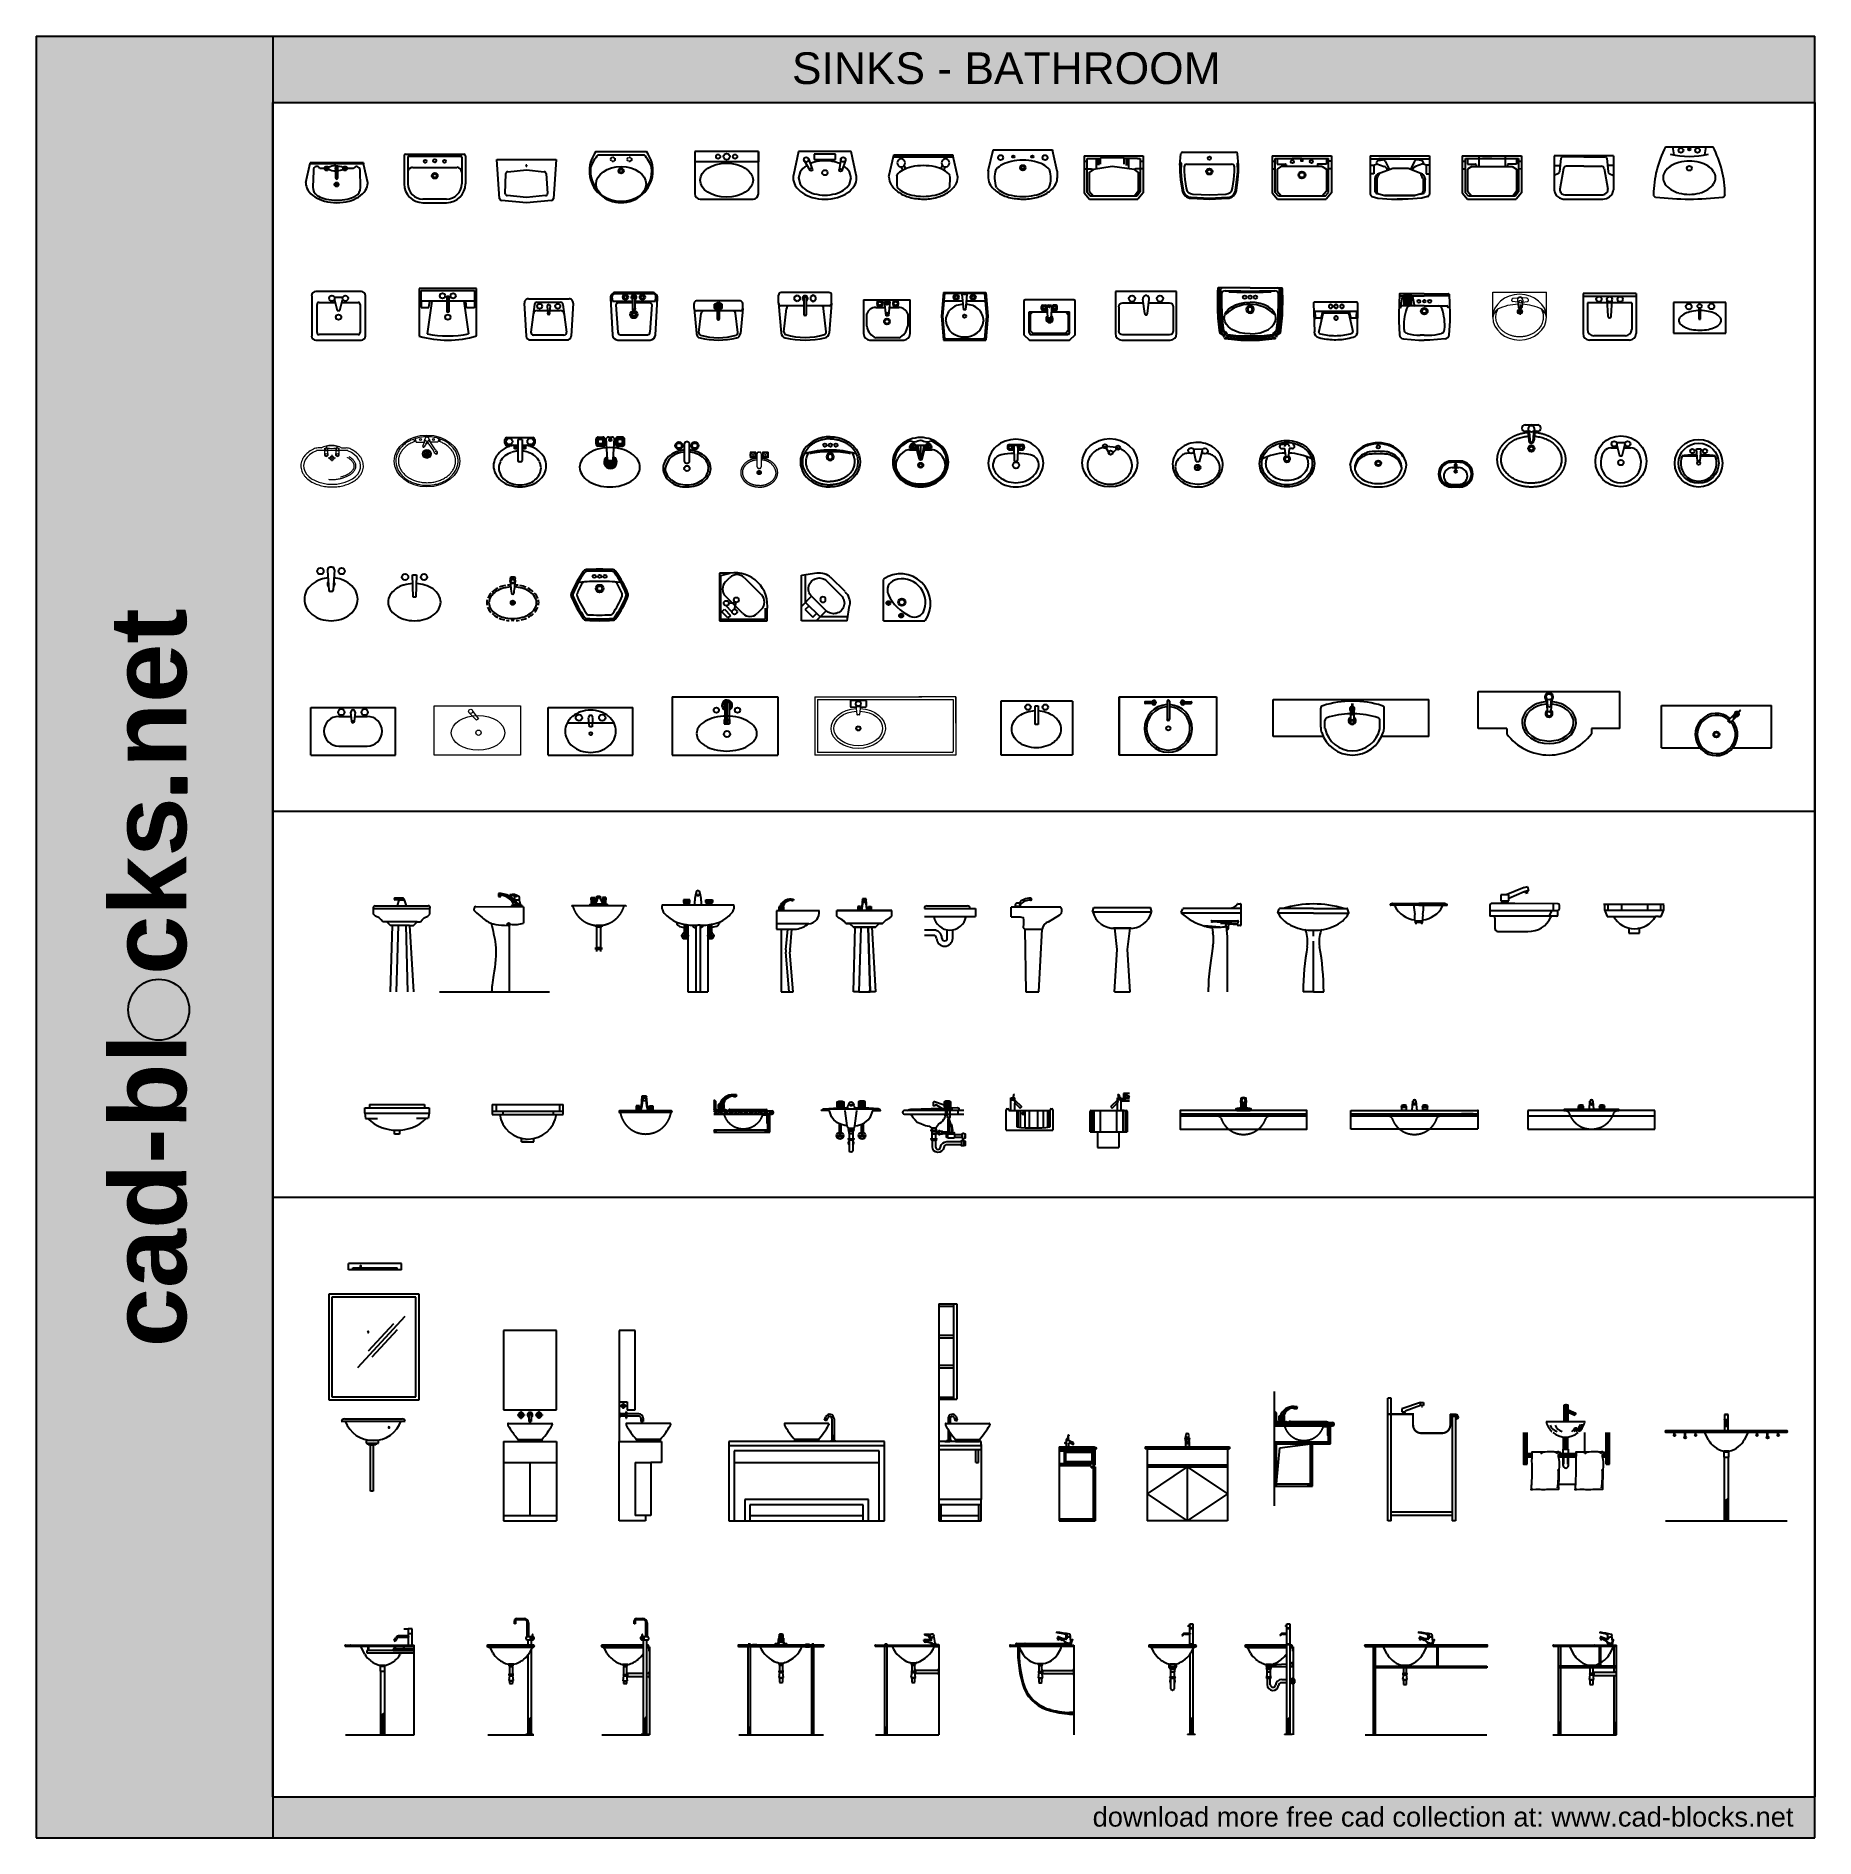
# Model space of a CAD drawing. Header units: millimetres. Extents: x 1357 to 18171, y 1516 to 18553.
import ezdxf

# ---------------------------------------------------------------- set-up
doc = ezdxf.new("R2010")
doc.units = ezdxf.units.MM
for name, pattern in [('DASHED', [0.75, 0.5, -0.25]), ('DASHED2', [0.375, 0.25, -0.125]), ('DASHEDX2', [38.1, 25.4, -12.7]), ('HIDDEN2', [0.1875, 0.125, -0.0625])]:
    doc.linetypes.add(name, pattern=pattern)
doc.layers.add('www.cad-blocks.net', color=7, linetype='Continuous')
doc.styles.get("Standard").update_dxf_attribs({"font": 'arial.ttf'})

# ---------------------------------------------------------------- blocks, each defined once
blk = doc.blocks.new('A$C132312DB')
at = {"linetype": 'ByBlock'}
for p, q in [((0.432, 0.454, -0.49), (0, 0.454, -0.49)), ((0, 0.454, -0.49), (0, 0.022, -0.49)), ((0.035, 0.347, -0.49), (0.107, 0.418, -0.49)), ((0.035, 0.347, -0.49), (0.07, 0.311, -0.49)), ((0.038, 0.28, -0.49), (0.177, 0.415, -0.49)), ((0.095, 0.222, -0.49), (0.233, 0.359, -0.49)), ((0.107, 0.418, -0.49), (0.143, 0.382, -0.49)), ((0.233, 0.359, -0.49), (0.139, 0.454, -0.49)), ((0.432, 0.415, -0.49), (0.177, 0.415, -0.49)), ((0.432, 0.454, -0.49), (0.454, 0.309, -0.49)), ((0.095, 0.222, -0.49), (0, 0.318, -0.49)), ((0.038, 0.28, -0.49), (0.038, 0.022, -0.49)), ((0.24, 0.079, -0.49), (0.374, 0.214, -0.49)), ((0.411, 0.178, -0.49), (0.275, 0.043, -0.49)), ((0, 0.022, -0.49), (0.145, 0, -0.49))]:
    blk.add_line(p, q, dxfattribs=at)
blk.add_circle((0.202, 0.253, -0.49), 0.0254, dxfattribs=at)
for centre, radius, start, end in [((0.303, 0.286, -0.49), 0.101, 314.9707, 136.134), ((0.167, 0.151, -0.49), 0.102, 134.531, 315.2473), ((0.303, 0.286, -0.49), 0.152, 315, 8.5308), ((0.167, 0.151, -0.49), 0.152, 261.4692, 315)]:
    blk.add_arc(centre, radius, start, end, dxfattribs=at)
blk = doc.blocks.new('A$C0E746A5D')
for p, q in [((0.066, 0.276), (0.066, 0.197)), ((0.079, 0.276), (0.184, 0.25)), ((0.184, 0.223), (0.079, 0.197)), ((0.105, 0.332), (0.105, 0.269)), ((0.105, 0.204), (0.105, 0.141)), ((0.184, 0.25), (0.184, 0.223)), ((0.21, 0.237), (0.263, 0.237)), ((0.237, 0.263), (0.237, 0.21))]:
    blk.add_line(p, q)
for centre in [(0.079, 0.302), (0.079, 0.171), (0.237, 0.237)]:
    blk.add_circle(centre, 0.0263)
for centre, radius, start, end in [((0.239, 0.247), 0.237, 138.3665, 159.7868), ((0.221, 0.262), 0.214, 114.9851, 138.3665), ((0.184, 0.332), 0.0789, 147.7402, 180), ((0.261, 0.284), 0.17, 118.9112, 147.7402), ((0.21, 0.286), 0.188, 90, 114.9851), ((0.237, 0.327), 0.12, 90, 118.9112), ((0.21, 0.286), 0.188, 65.0149, 90), ((0.237, 0.327), 0.12, 61.0888, 90), ((0.199, 0.262), 0.214, 41.6335, 65.0149), ((0.213, 0.284), 0.17, 36.8699, 61.0888), ((0.175, 0.255), 0.217, 17.2579, 36.8699), ((0.182, 0.247), 0.237, 20.2132, 41.6335), ((0.266, 0.237), 0.266, 159.7868, 180), ((0.266, 0.237), 0.266, 180, 200.2132), ((0.115, 0.237), 0.279, 0, 17.2579), ((0.115, 0.237), 0.279, 342.7421, 0), ((0.155, 0.237), 0.266, 0, 20.2132), ((0.155, 0.237), 0.266, 339.7868, 360), ((0.239, 0.227), 0.237, 200.2132, 221.6335), ((0.221, 0.211), 0.214, 221.6335, 245.0149), ((0.184, 0.141), 0.0789, 180, 213.9045), ((0.299, 0.218), 0.217, 213.9045, 216.8699), ((0.261, 0.19), 0.17, 216.8699, 241.0888), ((0.21, 0.188), 0.188, 245.0149, 270), ((0.237, 0.146), 0.12, 241.0888, 270), ((0.21, 0.188), 0.188, 270, 294.9851), ((0.237, 0.146), 0.12, 270, 298.9112), ((0.199, 0.211), 0.214, 294.9851, 318.3665), ((0.213, 0.19), 0.17, 298.9112, 323.1301), ((0.175, 0.218), 0.217, 323.1301, 342.7421), ((0.182, 0.227), 0.237, 318.3665, 339.7868)]:
    blk.add_arc(centre, radius, start, end)
blk = doc.blocks.new('A$C6AA41FE3')
at = {"linetype": 'ByBlock'}
for p, q in [((0.303, 0.514), (0.147, 0.519)), ((0.192, 0.585), (0.373, 0.544)), ((0.32, 0.513), (0.303, 0.514)), ((0.331, 0.507), (0.32, 0.513)), ((0.369, 0.04), (0.369, 0.544)), ((0.369, 0.544), (0.377, 0.544)), ((0.377, 0.041), (0.377, 0.544)), ((0.325, 0.452), (0.331, 0.455)), ((0.325, 0.409), (0.325, 0.452)), ((0.338, 0.498), (0.331, 0.507)), ((0.331, 0.455), (0.338, 0.464)), ((0.342, 0.487), (0.338, 0.498)), ((0.338, 0.464), (0.342, 0.475)), ((0.342, 0.475), (0.342, 0.487)), ((0.153, 0.295), (0.188, 0.295)), ((0.175, 0.315), (0.175, 0.277)), ((0.233, 0.303), (0.324, 0.303)), ((0.233, 0.302), (0.233, 0.303)), ((0.233, 0.286), (0.233, 0.287)), ((0.324, 0.286), (0.233, 0.286)), ((0.324, 0.303), (0.324, 0.302)), ((0.324, 0.286), (0.324, 0.286)), ((0.324, 0.138), (0.324, 0.194)), ((0.144, 0.069), (0.307, 0.072)), ((0.188, 0), (0.369, 0.04)), ((0.307, 0.072), (0.319, 0.074)), ((0.319, 0.074), (0.33, 0.08)), ((0.337, 0.123), (0.324, 0.138)), ((0.33, 0.08), (0.337, 0.089)), ((0.342, 0.112), (0.337, 0.123)), ((0.337, 0.089), (0.342, 0.1)), ((0.342, 0.1), (0.342, 0.112)), ((0.377, 0.041), (0.369, 0.041))]:
    blk.add_line(p, q, dxfattribs=at)
for centre, radius in [((0.324, 0.389), 0.0195), ((0.324, 0.389), 0.00849), ((0.172, 0.295), 0.0195), ((0.324, 0.214), 0.0195), ((0.324, 0.214), 0.00849)]:
    blk.add_circle(centre, radius, dxfattribs=at)
for centre, radius, start, end in [((0.241, 0.38), 0.221, 122.6461, 147.0936), ((0.144, 0.429), 0.09, 88.2595, 147.7588), ((0.186, 0.467), 0.118, 89.1785, 123.1413), ((0.188, 0.467), 0.118, 87.9266, 89.8113), ((0.474, 0.289), 0.474, 165.1956, 179.4863), ((0.33, 0.324), 0.326, 147.383, 164.6821), ((0.5, 0.291), 0.477, 167.7656, 179.7702), ((0.327, 0.326), 0.3, 152.1306, 167.3001), ((0.219, 0.381), 0.179, 147.7588, 151.7723), ((0.484, 0.302), 0.182, 157.4645, 179.7061), ((0.18, 0.304), 0.168, 334.4875, 24.1794), ((0.474, 0.293), 0.474, 180.0316, 194.3223), ((0.33, 0.26), 0.326, 194.841, 212.14), ((0.5, 0.294), 0.477, 180.2298, 192.2344), ((0.327, 0.259), 0.3, 192.6999, 207.8694), ((0.231, 0.294), 0.0078, 80.1551, 279.8449), ((0.484, 0.302), 0.182, 184.8087, 202.5355), ((0.324, 0.294), 0.013, 218.4979, 141.5021), ((0.324, 0.294), 0.0134, 270, 90), ((0.324, 0.294), 0.00798, 270, 90), ((0.24, 0.205), 0.221, 212.4413, 236.8887), ((0.219, 0.204), 0.179, 208.2281, 209.9799), ((0.142, 0.159), 0.09, 209.9799, 271.0537), ((0.185, 0.118), 0.118, 236.4084, 270.3713), ((0.186, 0.118), 0.118, 269.7541, 270.9471)]:
    blk.add_arc(centre, radius, start, end, dxfattribs=at)
blk = doc.blocks.new('A$C70F64205')
for p, q in [((0.27, 0.888, 0.01), (0.205, 0.888, 0.01)), ((0.295, 0.871, 0.01), (0.205, 0.871, 0.01)), ((0.228, 0.814, 0.01), (0.245, 0.871, 0.01)), ((0.295, 0.867, 0.01), (0.244, 0.867, 0.01)), ((0.312, 0.814, 0.01), (0.295, 0.871, 0.01)), ((0, 0.79, 0.01), (0.534, 0.79, 0.01)), ((0.001, 0.736, 0.01), (0.001, 0.79, 0.01)), ((0.001, 0.736, 0.01), (0.001, 0.79, 0.01)), ((0.019, 0.718, 0.01), (0.001, 0.736, 0.01)), ((0.019, 0.718, 0.01), (0.001, 0.736, 0.01)), ((0.017, 0.814, 0.01), (0.518, 0.814, 0.01)), ((0.055, 0.7, 0.01), (0.019, 0.718, 0.01)), ((0.055, 0.7, 0.01), (0.019, 0.718, 0.01)), ((0.073, 0.682, 0.01), (0.055, 0.7, 0.01)), ((0.073, 0.682, 0.01), (0.055, 0.7, 0.01)), ((0.073, 0.682, 0.01), (0.055, 0.7, 0.01)), ((0.055, 0.7, 0.01), (0.073, 0.682, 0.01)), ((0.073, 0.682, 0.01), (0.055, 0.7, 0.01)), ((0.055, 0.7, 0.01), (0.073, 0.682, 0.01)), ((0.073, 0.682, 0.01), (0.055, 0.7, 0.01)), ((0.055, 0.7, 0.01), (0.073, 0.682, 0.01)), ((0.073, 0.682, 0.01), (0.055, 0.7, 0.01)), ((0.073, 0.682, 0.01), (0.055, 0.7, 0.01)), ((0.091, 0.664, 0.01), (0.073, 0.682, 0.01)), ((0.091, 0.664, 0.01), (0.073, 0.682, 0.01)), ((0.445, 0.664, 0.01), (0.462, 0.682, 0.01)), ((0.445, 0.664, 0.01), (0.462, 0.682, 0.01)), ((0.462, 0.682, 0.01), (0.48, 0.7, 0.01)), ((0.462, 0.682, 0.01), (0.48, 0.7, 0.01)), ((0.48, 0.7, 0.01), (0.462, 0.682, 0.01)), ((0.462, 0.682, 0.01), (0.48, 0.7, 0.01)), ((0.48, 0.7, 0.01), (0.462, 0.682, 0.01)), ((0.462, 0.682, 0.01), (0.48, 0.7, 0.01)), ((0.48, 0.7, 0.01), (0.462, 0.682, 0.01)), ((0.462, 0.682, 0.01), (0.48, 0.7, 0.01)), ((0.462, 0.682, 0.01), (0.48, 0.7, 0.01)), ((0.462, 0.682, 0.01), (0.48, 0.7, 0.01)), ((0.48, 0.7, 0.01), (0.516, 0.718, 0.01)), ((0.48, 0.7, 0.01), (0.516, 0.718, 0.01)), ((0.516, 0.718, 0.01), (0.534, 0.736, 0.01)), ((0.516, 0.718, 0.01), (0.534, 0.736, 0.01)), ((0.534, 0.736, 0.01), (0.534, 0.79, 0.01)), ((0.534, 0.736, 0.01), (0.534, 0.79, 0.01)), ((0.127, 0.664, 0.01), (0.091, 0.664, 0.01)), ((0.414, 0.664, 0.01), (0.127, 0.664, 0.01)), ((0.162, 0.628, 0.01), (0.127, 0.664, 0.01)), ((0.162, 0.628, 0.01), (0.127, 0.664, 0.01)), ((0.127, 0.664, 0.01), (0.162, 0.628, 0.01)), ((0.162, 0.628, 0.01), (0.127, 0.664, 0.01)), ((0.162, 0.628, 0.01), (0.127, 0.664, 0.01)), ((0.162, 0.628, 0.01), (0.127, 0.664, 0.01)), ((0.162, 0.628, 0.01), (0.127, 0.664, 0.01)), ((0.162, 0.628, 0.01), (0.127, 0.664, 0.01)), ((0.162, 0.628, 0.01), (0.127, 0.664, 0.01)), ((0.162, 0.628, 0.01), (0.127, 0.664, 0.01)), ((0.18, 0.628, 0.01), (0.162, 0.628, 0.01)), ((0.162, 0, 0.01), (0.18, 0.628, 0.01)), ((0.342, 0.628, 0.01), (0.18, 0.628, 0.01)), ((0.234, 0.628, 0.01), (0.216, 0, 0.01)), ((0.306, 0.628, 0.01), (0.324, 0, 0.01)), ((0.342, 0.628, 0.01), (0.378, 0.628, 0.01)), ((0.342, 0.628, 0.01), (0.378, 0, 0.01)), ((0.378, 0.628, 0.01), (0.414, 0.664, 0.01)), ((0.378, 0.628, 0.01), (0.414, 0.664, 0.01)), ((0.378, 0.628, 0.01), (0.414, 0.664, 0.01)), ((0.378, 0.628, 0.01), (0.414, 0.664, 0.01)), ((0.378, 0.628, 0.01), (0.414, 0.664, 0.01)), ((0.378, 0.628, 0.01), (0.414, 0.664, 0.01)), ((0.414, 0.664, 0.01), (0.445, 0.664, 0.01))]:
    blk.add_line(p, q)
for centre, radius, start, end in [((0.205, 0.88, 0.01), 0.0081, 90, 270), ((0.27, 0.86, 0.01), 0.0277, 24.4989, 90), ((0.017, 0.795, 0.01), 0.0183, 91.8784, 197.616), ((0.52, 0.798, 0.01), 0.0163, 332.074, 98.19)]:
    blk.add_arc(centre, radius, start, end)
blk = doc.blocks.new('A$C353D08DC')
at = {"linetype": 'ByBlock'}
for p, q in [((0.557, 0.931, 0.01), (0.557, 0.901, 0.01)), ((0.557, 0.909, 0.01), (0.581, 0.909, 0.01)), ((0.557, 0.901, 0.01), (0.581, 0.901, 0.01)), ((0.581, 0.901, 0.01), (0.581, 0.92, 0.01)), ((0.666, 0.911, 0.01), (0.666, 0.919, 0.01)), ((0.751, 0.868, 0.01), (0.712, 0.868, 0.01)), ((0.681, 0.816, 0.01), (0.681, 0.804, 0.01)), ((0.781, 0.816, 0.01), (0.681, 0.816, 0.01)), ((0.701, 0.82, 0.01), (0.701, 0.834, 0.01)), ((0.738, 0.82, 0.01), (0.701, 0.82, 0.01)), ((0.721, 0.82, 0.01), (0.721, 0.834, 0.01)), ((0.766, 0.834, 0.01), (0.738, 0.834, 0.01)), ((0.738, 0.834, 0.01), (0.738, 0.82, 0.01)), ((0.781, 0.816, 0.01), (0.781, 0.804, 0.01))]:
    blk.add_line(p, q, dxfattribs=at)
for p, q in [((0.345, 0.807, 0.01), (0.794, 0.804, 0.01)), ((0.794, 0.804, 0.01), (0.794, 0.65, 0.01)), ((0, 0, 0.01), (1.041, 0, 0.01))]:
    blk.add_line(p, q)
for centre, radius, start, end in [((0.564, 0.727, 0.01), 0.204, 31.4721, 91.9521), ((0.565, 0.734, 0.01), 0.185, 32.4311, 85.1212), ((0.555, 0.752, 0.01), 0.167, 29.2043, 81.0176), ((0.69, 0.82, 0.01), 0.102, 53.3834, 103.8262), ((0.689, 0.836, 0.01), 0.079, 51.8224, 106.9477), ((0.677, 0.845, 0.01), 0.0674, 57.8991, 99.9502), ((0.731, 0.885, 0.01), 0.0246, 136.0259, 223.9741), ((0.733, 0.885, 0.01), 0.0246, 316.0259, 43.9741), ((0.686, 0.818, 0.01), 0.0821, 359.1896, 37.6803), ((0.778, 0.818, 0.01), 0.0821, 166.0144, 180.8104)]:
    blk.add_arc(centre, radius, start, end, dxfattribs=at)
for points in [[(0.345, 0.807, 0.01), (0.332, 0.801, 0.01), (0.328, 0.794, 0.01), (0.326, 0.782, 0.01), (0.325, 0.776, 0.01), (0.332, 0.766, 0.01), (0.403, 0.704, 0.01), (0.507, 0.643, 0.01), (0.533, 0.637, 0.01), (0.649, 0.629, 0.01), (0.658, 0.629, 0.01), (0.641, 0.643, 0.01), (0.649, 0.649, 0.01), (0.655, 0.653, 0.01), (0.661, 0.629, 0.01), (0.661, 0.642, 0.01), (0.67, 0.642, 0.01), (0.794, 0.65, 0.01)], [(0.487, 0.652, 0.01), (0.529, 0.449, 0.01), (0.512, 0.16, 0.01), (0.498, 0.065, 0.01), (0.493, 0, 0.01)], [(0.659, 0.638, 0.01), (0.659, 0, 0.01)]]:
    blk.add_spline(points, degree=3)
blk = doc.blocks.new('A$C202B7152')
for p, q in [((0.238, 0.522, 0.01), (0.27, 0.522, 0.01)), ((0.238, 0.506, 0.01), (0.238, 0.522, 0.01)), ((0.27, 0.522, 0.01), (0.27, 0.506, 0.01)), ((0.173, 0.445, 0.01), (0.334, 0.445, 0.01)), ((0.173, 0.435, 0.01), (0.173, 0.445, 0.01)), ((0.184, 0.508, 0.01), (0.217, 0.508, 0.01)), ((0.188, 0.459, 0.01), (0.184, 0.508, 0.01)), ((0.185, 0.508, 0.01), (0.189, 0.459, 0.01)), ((0.213, 0.459, 0.01), (0.188, 0.459, 0.01)), ((0.189, 0.508, 0.01), (0.192, 0.459, 0.01)), ((0.194, 0.508, 0.01), (0.195, 0.459, 0.01)), ((0.207, 0.508, 0.01), (0.206, 0.459, 0.01)), ((0.213, 0.508, 0.01), (0.21, 0.459, 0.01)), ((0.216, 0.508, 0.01), (0.212, 0.459, 0.01)), ((0.217, 0.508, 0.01), (0.213, 0.459, 0.01)), ((0.241, 0.506, 0.01), (0.217, 0.453, 0.01)), ((0.27, 0.506, 0.01), (0.238, 0.506, 0.01)), ((0.266, 0.506, 0.01), (0.292, 0.453, 0.01)), ((0.324, 0.508, 0.01), (0.29, 0.508, 0.01)), ((0.29, 0.508, 0.01), (0.294, 0.459, 0.01)), ((0.292, 0.508, 0.01), (0.296, 0.459, 0.01)), ((0.294, 0.459, 0.01), (0.32, 0.459, 0.01)), ((0.295, 0.508, 0.01), (0.298, 0.459, 0.01)), ((0.301, 0.508, 0.01), (0.302, 0.459, 0.01)), ((0.314, 0.508, 0.01), (0.313, 0.459, 0.01)), ((0.319, 0.508, 0.01), (0.316, 0.459, 0.01)), ((0.322, 0.508, 0.01), (0.318, 0.459, 0.01)), ((0.32, 0.459, 0.01), (0.324, 0.508, 0.01)), ((0.334, 0.445, 0.01), (0.334, 0.435, 0.01))]:
    blk.add_line(p, q)
at = {"linetype": 'DASHEDX2'}
for p, q in [((0, 0.434, 0.01), (0.513, 0.434, 0.01)), ((0, 0.434, 0.01), (0, 0.423, 0.01)), ((0.513, 0.434, 0.01), (0.513, 0.423, 0.01)), ((0.227, 0.247, 0.01), (0.286, 0.247, 0.01)), ((0.227, 0.233, 0.01), (0.227, 0.247, 0.01)), ((0.286, 0.233, 0.01), (0.227, 0.233, 0.01)), ((0.239, 0.231, 0.01), (0.272, 0.231, 0.01)), ((0.239, 0.036, 0.01), (0.239, 0.231, 0.01)), ((0.272, 0.231, 0.01), (0.272, 0.036, 0.01)), ((0.286, 0.247, 0.01), (0.286, 0.233, 0.01)), ((0.229, 0.036, 0.01), (0.282, 0.036, 0.01)), ((0.229, 0.018, 0.01), (0.229, 0.036, 0.01)), ((0.282, 0.018, 0.01), (0.229, 0.018, 0.01)), ((0.239, 0, 0.01), (0.239, 0.018, 0.01)), ((0.272, 0.018, 0.01), (0.272, 0, 0.01)), ((0.282, 0.036, 0.01), (0.282, 0.018, 0.01))]:
    blk.add_line(p, q, dxfattribs=at)
blk.add_arc((0.252, 0.496, 0.01), 0.252, 196.9812, 343.0188, dxfattribs=at)
for centre, radius, start, end in [((0.254, 0.143, 0.01), 0.312, 96.76, 104.997), ((0.185, 0.449, 0.01), 0.0103, 4.5286, 73.6573), ((0.186, 0.45, 0.01), 0.00987, 2.3542, 72.2895), ((0.181, 0.447, 0.01), 0.0173, 10.4686, 43.6818), ((0.213, 0.452, 0.01), 0.00923, 123.83, 180.3767), ((0.216, 0.449, 0.01), 0.0103, 106.3427, 165.9199), ((0.255, 0.595, 0.01), 0.147, 255.0374, 284.6849), ((-0.383, 0.715, 0.01), 0.666, 336.6237, 341.6751), ((0.254, 0.143, 0.01), 0.312, 75.003, 82.9623), ((0.292, 0.449, 0.01), 0.0103, 14.0801, 73.6573), ((0.295, 0.452, 0.01), 0.00923, 359.6233, 56.17), ((0.327, 0.447, 0.01), 0.0173, 136.3182, 169.5314), ((0.321, 0.45, 0.01), 0.00987, 107.7105, 177.6458), ((0.322, 0.449, 0.01), 0.0103, 106.3427, 175.4714)]:
    blk.add_arc(centre, radius, start, end)
blk = doc.blocks.new('A$C178D0859')
for p, q in [((0.06, 0.483), (0.538, 0.483)), ((0.082, 0.453), (0.516, 0.453))]:
    blk.add_line(p, q)
at = {"linetype": 'DASHED2', "ltscale": 0.06}
for centre in [(0.221, 0.41), (0.378, 0.41)]:
    blk.add_circle(centre, 0.02, dxfattribs=at)
for radius in [0.025, 0.015]:
    blk.add_circle((0.299, 0.301), radius)
for centre, radius, start, end in [((0.299, 0.301), 0.3, 142.7238, 37.2762), ((0.299, 0.241), 0.303, 135.7485, 162.5332), ((0.299, 0.241), 0.303, 17.4668, 44.2515), ((0.299, 0.301), 0.29, 173.7519, 224.0266), ((0.299, 0.301), 0.29, 315.9734, 6.2481)]:
    blk.add_arc(centre, radius, start, end)
blk.add_ellipse((0.299, 0.176), major_axis=(-0.236, 0), ratio=0.703116)
blk = doc.blocks.new('A$C5F785A61')
for p, q in [((0, 0.45), (0, 0.05)), ((0.6, 0.45), (0, 0.45)), ((0.602, 0.354), (0.002, 0.354)), ((0.6, 0.05), (0.6, 0.45)), ((0.6, 0.45), (0.6, 0.354)), ((0.05, 0), (0.55, 0))]:
    blk.add_line(p, q)
for centre, radius in [((0.22, 0.402), 0.02), ((0.3, 0.402), 0.03), ((0.38, 0.402), 0.02)]:
    blk.add_circle(centre, radius)
for centre, start, end in [((0.05, 0.05), 180, 270), ((0.55, 0.05), 270, 0)]:
    blk.add_arc(centre, 0.05, start, end)
blk.add_ellipse((0.3, 0.179), major_axis=(-0.25, 0), ratio=0.642119)
blk = doc.blocks.new('A$C359865C9')
for p, q in [((0.26, 0.586), (0.38, 0.586)), ((0.26, 0.526), (0.272, 0.526)), ((0.368, 0.526), (0.381, 0.526))]:
    blk.add_line(p, q)
for radius in [0.03, 0.018]:
    blk.add_circle((0.32, 0.363), radius)
for centre, radius, start, end in [((0.26, 0.556), 0.03, 90.0061, 270.0061), ((0.272, 0.508), 0.018, 0.0061, 90.0061), ((0.32, 0.55), 0.03, 348.1537, 191.8463), ((0.32, 0.55), 0.03, 222.4523, 317.5477), ((0.368, 0.508), 0.018, 90.0061, 180.0061), ((0.38, 0.556), 0.03, 270.0061, 89.9816), ((0.32, 0.436), 0.024, 180.0061, 0.0061), ((0.32, 0.436), 0.0204, 180.0061, 0.0061), ((0.32, 0.436), 0.0144, 180.0061, 0.0061)]:
    blk.add_arc(centre, radius, start, end)
at = {"linetype": 'DASHED', "ltscale": 100, "extrusion": (0, 0, -1)}
blk.add_ellipse((0.32, 0.258), major_axis=(0.322, 0), ratio=0.80597, start_param=-1.471508, end_param=4.612925, dxfattribs=at)
at = {"extrusion": (0, 0, -1)}
blk.add_ellipse((0.32, 0.583), major_axis=(-0.00812, 0), ratio=0.392595, dxfattribs=at)
for points, knots in [([(0.291, 0.543), (0.295, 0.498), (0.295, 0.491), (0.296, 0.476), (0.297, 0.469), (0.298, 0.454), (0.299, 0.446), (0.3, 0.438), (0.3, 0.437), (0.3, 0.436)], [2.511178, 2.511178, 2.511178, 2.511178, 20.495008, 20.495008, 39.297594, 39.297594, 58.10018, 58.10018, 60.208758, 60.208758, 60.208758, 60.208758]), ([(0.298, 0.529), (0.298, 0.528), (0.298, 0.527), (0.299, 0.518), (0.299, 0.513), (0.301, 0.499), (0.301, 0.493), (0.301, 0.488), (0.302, 0.487), (0.302, 0.486), (0.302, 0.485), (0.302, 0.483), (0.302, 0.481), (0.303, 0.476), (0.303, 0.472), (0.304, 0.462), (0.304, 0.457), (0.305, 0.446), (0.305, 0.441), (0.306, 0.437)], [4.643985, 4.643985, 4.643985, 4.643985, 5.282102, 5.282102, 8.976667, 8.976667, 16.365798, 16.365798, 18.536065, 18.536065, 20.434607, 20.434607, 24.231692, 24.231692, 34.371999, 34.371999, 47.807513, 47.807513, 60.208758, 60.208758, 60.208758, 60.208758]), ([(0.342, 0.529), (0.342, 0.528), (0.342, 0.527), (0.341, 0.518), (0.341, 0.513), (0.34, 0.499), (0.339, 0.493), (0.339, 0.488), (0.339, 0.487), (0.338, 0.486), (0.338, 0.485), (0.338, 0.483), (0.338, 0.481), (0.338, 0.476), (0.337, 0.472), (0.336, 0.462), (0.336, 0.457), (0.335, 0.446), (0.335, 0.441), (0.334, 0.437)], [4.643985, 4.643985, 4.643985, 4.643985, 5.282102, 5.282102, 8.976667, 8.976667, 16.365798, 16.365798, 18.536065, 18.536065, 20.434607, 20.434607, 24.231692, 24.231692, 34.371999, 34.371999, 47.807513, 47.807513, 60.208758, 60.208758, 60.208758, 60.208758]), ([(0.349, 0.543), (0.346, 0.498), (0.345, 0.491), (0.344, 0.476), (0.343, 0.469), (0.342, 0.454), (0.341, 0.446), (0.341, 0.438), (0.341, 0.437), (0.34, 0.436)], [2.511178, 2.511178, 2.511178, 2.511178, 20.495008, 20.495008, 39.297594, 39.297594, 58.10018, 58.10018, 60.208758, 60.208758, 60.208758, 60.208758]), ([(0.348, 0.48), (0.348, 0.48), (0.348, 0.48), (0.365, 0.479), (0.381, 0.476), (0.414, 0.469), (0.429, 0.465), (0.459, 0.453), (0.474, 0.446), (0.501, 0.431), (0.513, 0.423), (0.536, 0.404), (0.547, 0.394), (0.565, 0.373), (0.573, 0.362), (0.586, 0.339), (0.592, 0.328), (0.6, 0.304), (0.603, 0.291), (0.606, 0.267), (0.606, 0.255), (0.604, 0.23), (0.601, 0.218), (0.594, 0.194), (0.589, 0.182), (0.577, 0.16), (0.569, 0.149), (0.552, 0.127), (0.542, 0.117), (0.52, 0.099), (0.508, 0.09), (0.482, 0.074), (0.469, 0.067), (0.44, 0.055), (0.424, 0.05), (0.393, 0.042), (0.377, 0.039), (0.344, 0.035), (0.327, 0.034), (0.294, 0.035), (0.278, 0.037), (0.245, 0.042), (0.229, 0.046), (0.199, 0.056), (0.184, 0.061), (0.156, 0.075), (0.143, 0.083), (0.118, 0.1), (0.107, 0.109), (0.087, 0.129), (0.078, 0.139), (0.062, 0.161), (0.056, 0.172), (0.045, 0.196), (0.041, 0.208), (0.036, 0.232), (0.035, 0.244), (0.034, 0.257), (0.034, 0.257), (0.034, 0.258), (0.034, 0.266), (0.035, 0.275), (0.038, 0.296), (0.041, 0.308), (0.05, 0.332), (0.056, 0.343), (0.07, 0.366), (0.078, 0.377), (0.097, 0.398), (0.108, 0.408), (0.131, 0.426), (0.144, 0.434), (0.171, 0.449), (0.186, 0.455), (0.216, 0.466), (0.232, 0.471), (0.263, 0.477), (0.278, 0.479), (0.293, 0.48)], [1.664851, 1.664851, 1.664851, 1.664851, 1.666804, 1.666804, 1.838807, 1.838807, 2.01081, 2.01081, 2.182814, 2.182814, 2.354817, 2.354817, 2.52682, 2.52682, 2.698824, 2.698824, 2.870827, 2.870827, 3.04283, 3.04283, 3.214834, 3.214834, 3.384783, 3.384783, 3.554732, 3.554732, 3.724681, 3.724681, 3.89463, 3.89463, 4.064578, 4.064578, 4.234527, 4.234527, 4.404476, 4.404476, 4.574425, 4.574425, 4.744374, 4.744374, 4.914323, 4.914323, 5.084272, 5.084272, 5.254221, 5.254221, 5.42417, 5.42417, 5.594119, 5.594119, 5.764068, 5.764068, 5.934016, 5.934016, 6.103965, 6.103965, 6.273914, 6.273914, 6.283185, 6.283185, 6.283185, 6.401959, 6.401959, 6.573962, 6.573962, 6.745965, 6.745965, 6.917969, 6.917969, 7.089972, 7.089972, 7.261975, 7.261975, 7.433979, 7.433979, 7.605982, 7.605982, 7.759676, 7.759676, 7.759676, 7.759676]), ([(0.29, 0.508), (0.291, 0.494), (0.294, 0.47), (0.295, 0.446), (0.296, 0.436)], [0, 0, 0, 0, 35.358253, 60.208758, 60.208758, 60.208758, 60.208758]), ([(0.35, 0.508), (0.349, 0.494), (0.347, 0.47), (0.345, 0.446), (0.344, 0.436)], [0, 0, 0, 0, 35.358253, 60.208758, 60.208758, 60.208758, 60.208758])]:
    blk.add_open_spline(points, degree=3, knots=knots)
blk = doc.blocks.new('A$C15221B2D')
for p, q in [((0, 0.291), (0, 0)), ((0.495, 0.291), (0, 0.291)), ((0.239, 0.237), (0.239, 0.133)), ((0.257, 0.133), (0.257, 0.237)), ((0.495, 0), (0.495, 0.291)), ((0, 0), (0.495, 0)), ((0.239, 0.133), (0.257, 0.133))]:
    blk.add_line(p, q)
for centre, radius in [((0.145, 0.251), 0.0267), ((0.247, 0.255), 0.0199), ((0.359, 0.252), 0.0268)]:
    blk.add_circle(centre, radius)
for centre, radius, start, end in [((0.17, 0.054), 0.144, 114.7868, 138.0706), ((0.219, -0.053), 0.262, 100.8917, 114.7868), ((0.252, -0.222), 0.435, 90.1224, 100.8917), ((0.252, -0.222), 0.435, 79.353, 90.1224), ((0.284, -0.052), 0.262, 65.4579, 79.353), ((0.333, 0.054), 0.144, 42.1741, 65.4579), ((0.097, 0.12), 0.0456, 138.0706, 180.1224), ((0.097, 0.12), 0.0456, 180.1224, 222.1741), ((0.17, 0.186), 0.144, 222.1741, 245.4579), ((0.219, 0.293), 0.262, 245.4579, 259.353), ((0.251, 0.463), 0.435, 259.353, 270.1224), ((0.251, 0.463), 0.435, 270.1224, 280.8917), ((0.283, 0.293), 0.262, 280.8917, 294.7868), ((0.333, 0.186), 0.144, 294.7868, 318.0706), ((0.406, 0.121), 0.0456, 0.1224, 42.1741), ((0.406, 0.121), 0.0456, 318.0706, 0.1224)]:
    blk.add_arc(centre, radius, start, end)
at = {"flags": 9}
for tag in ['YSIZE', 'XSIZE']:
    blk.add_attdef(tag, (0, 0), '', height=0.0005, dxfattribs=at)
blk = doc.blocks.new('A$C16C86156')
at = {"linetype": 'ByBlock'}
for p, q in [((0.146, 0.368), (0.21, 0.368)), ((0.203, 0.419), (0.279, 0.419)), ((0.203, 0.394), (0.229, 0.292)), ((0.254, 0.292), (0.279, 0.394)), ((0.273, 0.368), (0.336, 0.368)), ((0.229, 0.292), (0.254, 0.292))]:
    blk.add_line(p, q, dxfattribs=at)
for centre, radius in [((0.241, 0.241), 0.241), ((0.178, 0.406), 0.0254), ((0.305, 0.406), 0.0254), ((0.241, 0.229), 0.0254)]:
    blk.add_circle(centre, radius, dxfattribs=at)
for centre, radius, start, end in [((0.146, 0.292), 0.0762, 90, 146.251), ((0.336, 0.292), 0.0762, 33.749, 90), ((0.241, 0.229), 0.191, 146.251, 33.749)]:
    blk.add_arc(centre, radius, start, end, dxfattribs=at)
blk = doc.blocks.new('A$C6AF055E0')
for p, q in [((0.2, 0.245), (0.122, 0.245)), ((0.2, 0.24), (0.122, 0.24)), ((0.2, 0.233), (0.122, 0.233)), ((0.129, 0.183), (0.154, 0.183)), ((0.154, 0.176), (0.154, 0.213)), ((0.169, 0.213), (0.169, 0.176)), ((0.169, 0.183), (0.192, 0.183)), ((0.122, 0.013), (0.2, 0.013)), ((0.122, 0.005), (0.2, 0.005)), ((0.122, 0), (0.2, 0)), ((0.129, 0.023), (0.192, 0.023))]:
    blk.add_line(p, q)
for centre, radius in [((0.161, 0.206), 0.0075), ((0.161, 0.146), 0.0125), ((0.161, 0.146), 0.0085)]:
    blk.add_circle(centre, radius)
for centre, radius, start, end in [((0.122, 0.122), 0.123, 90, 270), ((0.122, 0.122), 0.118, 90, 270), ((0.122, 0.122), 0.11, 90, 270), ((0.129, 0.103), 0.08, 90, 270), ((0.161, 0.213), 0.0075, 0, 180), ((0.161, 0.176), 0.0075, 180, 0), ((0.192, 0.103), 0.08, 270, 90), ((0.2, 0.122), 0.123, 270, 90), ((0.2, 0.122), 0.118, 270, 90), ((0.2, 0.122), 0.11, 270, 90)]:
    blk.add_arc(centre, radius, start, end)
blk = doc.blocks.new('A$C329C6BD7')
at = {"linetype": 'ByBlock'}
for p, q in [((0, 0.419), (0, 0.038)), ((0.47, 0.457), (0.038, 0.457)), ((0.07, 0.356), (0.222, 0.356)), ((0.216, 0.406), (0.292, 0.406)), ((0.216, 0.381), (0.241, 0.279)), ((0.267, 0.279), (0.292, 0.381)), ((0.286, 0.356), (0.438, 0.356)), ((0.508, 0.038), (0.508, 0.419)), ((0.051, 0.07), (0.051, 0.337)), ((0.241, 0.279), (0.267, 0.279)), ((0.457, 0.337), (0.457, 0.07)), ((0.438, 0.051), (0.07, 0.051)), ((0.038, 0), (0.47, 0))]:
    blk.add_line(p, q, dxfattribs=at)
for centre in [(0.191, 0.394), (0.318, 0.394), (0.254, 0.216)]:
    blk.add_circle(centre, 0.0254, dxfattribs=at)
for centre, radius, start, end in [((0.038, 0.419), 0.0381, 90, 180), ((0.07, 0.337), 0.0191, 90, 180), ((0.438, 0.337), 0.0191, 0, 90), ((0.47, 0.419), 0.0381, 0, 90), ((0.038, 0.038), 0.0381, 180, 270), ((0.07, 0.07), 0.0191, 180, 270), ((0.438, 0.07), 0.0191, 270, 0), ((0.47, 0.038), 0.0381, 270, 0)]:
    blk.add_arc(centre, radius, start, end, dxfattribs=at)
blk = doc.blocks.new('A$C60F95712')
for p, q in [((0.05, 0.45), (0.003, 0.228)), ((0.55, 0.45), (0.05, 0.45)), ((0.103, 0.364), (0.159, 0.273)), ((0.145, 0.383), (0.181, 0.284)), ((0.4, 0.425), (0.2, 0.425)), ((0.2, 0.425), (0.2, 0.375)), ((0.2, 0.375), (0.4, 0.375)), ((0.4, 0.375), (0.4, 0.425)), ((0.451, 0.38), (0.435, 0.275)), ((0.495, 0.368), (0.459, 0.269)), ((0.597, 0.228), (0.55, 0.45))]:
    blk.add_line(p, q)
for points in [[(0.444, 0.333, 0.046779), (0.391, 0.352, 0.080145), (0.3, 0.362, 0.065516), (0.2, 0.349, 0.037125), (0.162, 0.335, 0.107176)], [(0.131, 0.319, 0.008163), (0.123, 0.314, 0.107176), (0.067, 0.258), (0.05, 0.2), (0.067, 0.142, 0.107176), (0.123, 0.086, 0.078233), (0.2, 0.051, 0.065516), (0.3, 0.038, 0.065516), (0.4, 0.051, 0.078233), (0.477, 0.086, 0.107176), (0.533, 0.142), (0.55, 0.2)], [(0.55, 0.2), (0.533, 0.258, 0.107176), (0.477, 0.314, 0.000976), (0.476, 0.315, 0.080145)]]:
    blk.add_lwpolyline(points, format="xyb")
for centre, radius in [((0.124, 0.373), 0.0228), ((0.473, 0.374), 0.0228), ((0.17, 0.279), 0.0126), ((0.3, 0.25), 0.025), ((0.447, 0.273), 0.0126)]:
    blk.add_circle(centre, radius)
for centre, radius, start, end in [((0.136, 0.2), 0.136, 168.024, 180), ((0.136, 0.2), 0.136, 180, 211.8535), ((0.464, 0.2), 0.136, 328.1465, 0), ((0.464, 0.2), 0.136, 0, 11.976), ((0.215, 0.249), 0.229, 211.8535, 236.3099), ((0.266, 0.326), 0.322, 236.3099, 254.5629), ((0.3, 0.448), 0.448, 254.5629, 270), ((0.3, 0.448), 0.448, 270, 285.4371), ((0.334, 0.326), 0.322, 285.4371, 303.6901), ((0.385, 0.249), 0.229, 303.6901, 328.1465)]:
    blk.add_arc(centre, radius, start, end)
blk = doc.blocks.new('A$C5801748C')
for p, q in [((0, 0.213), (0.046, 0.415)), ((0.046, 0.42), (0.604, 0.42)), ((0.046, 0.41), (0.046, 0.42)), ((0.604, 0.397), (0.046, 0.397)), ((0.08, 0.356), (0.078, 0.342)), ((0.078, 0.342), (0.08, 0.329)), ((0.087, 0.367), (0.08, 0.356)), ((0.097, 0.376), (0.087, 0.367)), ((0.109, 0.381), (0.097, 0.376)), ((0.122, 0.381), (0.109, 0.381)), ((0.134, 0.376), (0.122, 0.381)), ((0.144, 0.367), (0.134, 0.376)), ((0.151, 0.356), (0.144, 0.367)), ((0.153, 0.342), (0.151, 0.356)), ((0.151, 0.329), (0.153, 0.342)), ((0.499, 0.356), (0.497, 0.342)), ((0.497, 0.342), (0.499, 0.329)), ((0.506, 0.367), (0.499, 0.356)), ((0.516, 0.376), (0.506, 0.367)), ((0.528, 0.381), (0.516, 0.376)), ((0.541, 0.381), (0.528, 0.381)), ((0.553, 0.376), (0.541, 0.381)), ((0.563, 0.367), (0.553, 0.376)), ((0.57, 0.356), (0.563, 0.367)), ((0.572, 0.342), (0.57, 0.356)), ((0.57, 0.329), (0.572, 0.342)), ((0.604, 0.42), (0.604, 0.41)), ((0.65, 0.209), (0.604, 0.415)), ((0.075, 0.224), (0.073, 0.132)), ((0.078, 0.231), (0.075, 0.228)), ((0.075, 0.228), (0.075, 0.228)), ((0.075, 0.228), (0.075, 0.228)), ((0.075, 0.228), (0.075, 0.228)), ((0.075, 0.224), (0.075, 0.228)), ((0.08, 0.329), (0.087, 0.317)), ((0.087, 0.317), (0.097, 0.309)), ((0.097, 0.309), (0.109, 0.304)), ((0.109, 0.304), (0.122, 0.304)), ((0.116, 0.304), (0.127, 0.271)), ((0.122, 0.304), (0.134, 0.309)), ((0.134, 0.309), (0.144, 0.317)), ((0.143, 0.316), (0.155, 0.284)), ((0.144, 0.317), (0.151, 0.329)), ((0.504, 0.321), (0.491, 0.286)), ((0.499, 0.329), (0.506, 0.317)), ((0.506, 0.317), (0.516, 0.309)), ((0.516, 0.309), (0.528, 0.304)), ((0.527, 0.304), (0.518, 0.273)), ((0.528, 0.304), (0.541, 0.304)), ((0.541, 0.304), (0.553, 0.309)), ((0.553, 0.309), (0.563, 0.317)), ((0.563, 0.317), (0.57, 0.329)), ((0.574, 0.113), (0.578, 0.205)), ((0.578, 0.205), (0.575, 0.223)), ((0.073, 0.132), (0.076, 0.113)), ((0.077, 0.108), (0.077, 0.108)), ((0.572, 0.107), (0.573, 0.11))]:
    blk.add_line(p, q)
for centre, radius, start, end in [((0.131, 0.209), 0.131, 177.9266, 179.8113), ((0.131, 0.207), 0.131, 179.1785, 213.1413), ((0.226, 0.099), 0.199, 118.2302, 139.6822), ((0.288, -0.021), 0.334, 102.6999, 117.8694), ((0.327, -0.213), 0.53, 90.2298, 102.2344), ((0.323, -0.213), 0.53, 77.7656, 89.7702), ((0.362, -0.021), 0.334, 62.1306, 77.3001), ((0.424, 0.099), 0.199, 39.3299, 61.7657), ((0.519, 0.205), 0.131, 326.4084, 0.3713), ((0.519, 0.207), 0.131, 359.7541, 0.9471), ((0.228, 0.268), 0.245, 212.6461, 237.0936), ((0.226, 0.244), 0.199, 220.8964, 241.7723), ((0.29, 0.367), 0.362, 237.383, 254.6821), ((0.288, 0.364), 0.334, 242.1306, 257.3001), ((0.329, 0.527), 0.527, 255.1956, 269.4863), ((0.327, 0.556), 0.53, 257.7656, 269.7702), ((0.324, 0.527), 0.527, 270.0316, 284.3223), ((0.323, 0.556), 0.53, 270.2298, 282.2344), ((0.362, 0.364), 0.334, 282.6999, 297.8694), ((0.361, 0.367), 0.362, 284.841, 302.14), ((0.424, 0.244), 0.199, 298.2281, 319.1983), ((0.423, 0.267), 0.245, 302.4413, 326.8887)]:
    blk.add_arc(centre, radius, start, end)
blk = doc.blocks.new('A$C017A17F4')
for p, q in [((0.45, 0.45), (0, 0.45)), ((0, 0.45), (0, 0.35)), ((0.053, 0.341), (0.094, 0.382)), ((0.23, 0.382), (0.393, 0.219)), ((0.347, 0.4), (0.37, 0.423)), ((0.404, 0.342), (0.347, 0.4)), ((0.37, 0.423), (0.428, 0.366)), ((0.428, 0.366), (0.404, 0.342)), ((0.45, 0), (0.45, 0.45)), ((0.217, 0.042), (0.053, 0.206)), ((0.393, 0.083), (0.353, 0.042)), ((0.35, 0), (0.45, 0))]:
    blk.add_line(p, q)
at = {"ltscale": 10}
for p, q in [((0.439, 0.436), (0.014, 0.436)), ((0.014, 0.436), (0.014, 0.332)), ((0.308, 0.342), (0.291, 0.278)), ((0.332, 0.366), (0.386, 0.309)), ((0.439, 0.436), (0.439, 0.022)), ((0.362, 0.285), (0.291, 0.278)), ((0.439, 0.022), (0.35, 0))]:
    blk.add_line(p, q, dxfattribs=at)
for centre in [(0.308, 0.366), (0.291, 0.254), (0.386, 0.285)]:
    blk.add_circle(centre, 0.0239, dxfattribs=at)
for centre, radius, start, end in [((0.305, 0.305), 0.308, 171.5099, 278.4901), ((0.121, 0.274), 0.096, 135, 225), ((0.162, 0.314), 0.096, 45, 135), ((0.325, 0.151), 0.096, 315, 45), ((0.285, 0.11), 0.096, 225, 315)]:
    blk.add_arc(centre, radius, start, end)
blk = doc.blocks.new('A$C1F043B1A')
for q in [(0.051, 0.443), (0.444, 0.051)]:
    blk.add_line((0.444, 0.443), q)
for centre, radius in [((0.276, 0.394), 0.019), ((0.276, 0.394), 0.01), ((0.269, 0.267), 0.0346), ((0.269, 0.267), 0.0265), ((0.396, 0.275), 0.019), ((0.396, 0.275), 0.01)]:
    blk.add_circle(centre, radius)
for centre, radius, start, end in [((0.281, 0.281), 0.282, 145.0241, 305.2347), ((0.152, 0.307), 0.1, 65.6157, 161.5651), ((0.024, 0.025), 0.41, 24.3843, 65.6157), ((0.268, 0.268), 0.222, 161.5651, 288.4349), ((0.306, 0.153), 0.1, 288.4349, 24.3843)]:
    blk.add_arc(centre, radius, start, end)
blk = doc.blocks.new('A$C6D74071A')
for p, q in [((0, 0.268), (0.046, 0.462)), ((0.046, 0.467), (0.606, 0.467)), ((0.046, 0.457), (0.046, 0.467)), ((0.606, 0.467), (0.606, 0.457)), ((0.651, 0.264), (0.606, 0.462)), ((0, 0.264), (0, 0.199)), ((0.075, 0.278), (0.075, 0.282)), ((0.078, 0.284), (0.076, 0.282)), ((0.651, 0.264), (0.651, 0.199))]:
    blk.add_line(p, q)
for centre, radius in [((0.116, 0.392), 0.024), ((0.116, 0.392), 0.024), ((0.116, 0.392), 0.024), ((0.236, 0.402), 0.01), ((0.416, 0.402), 0.01), ((0.536, 0.392), 0.024), ((0.326, 0.297), 0.025), ((0.326, 0.297), 0.015)]:
    blk.add_circle(centre, radius)
for centre, radius, start, end in [((0.285, 0.03), 0.333, 102.0046, 117.1742), ((0.326, -0.163), 0.531, 90, 102.0046), ((0.326, -0.163), 0.531, 77.9954, 90), ((0.367, 0.03), 0.333, 62.8258, 77.9954), ((0.127, 0.263), 0.127, 177.883, 179.7676), ((0.127, 0.201), 0.127, 179.7676, 213.7305), ((0.312, 0.199), 0.253, 161.5387, 200.6978), ((0.222, 0.152), 0.196, 117.1742, 138.6261), ((0.076, 0.282), 0.001, 131.3224, 180), ((0.429, 0.152), 0.196, 40.3901, 62.8258), ((0.339, 0.199), 0.253, 339.3022, 18.4613), ((0.525, 0.2), 0.127, 325.8048, 359.7676), ((0.525, 0.2), 0.127, 359.7676, 0.9606), ((0.222, 0.265), 0.241, 213.7305, 238.1779), ((0.222, 0.241), 0.196, 221.9499, 242.8258), ((0.285, 0.366), 0.361, 238.1779, 255.477), ((0.285, 0.362), 0.333, 242.8258, 257.9954), ((0.327, 0.528), 0.528, 255.477, 269.7676), ((0.326, 0.556), 0.531, 257.9954, 270), ((0.327, 0.528), 0.528, 269.7676, 284.0583), ((0.326, 0.556), 0.531, 270, 282.0046), ((0.367, 0.362), 0.333, 282.0046, 297.1742), ((0.368, 0.366), 0.361, 284.0583, 301.3573), ((0.429, 0.241), 0.196, 297.1742, 318.1444), ((0.43, 0.264), 0.241, 301.3573, 325.8048)]:
    blk.add_arc(centre, radius, start, end)
at = {"width": 0.8, "flags": 9}
for tag in ['XSIZE', 'YSIZE']:
    blk.add_attdef(tag, (0.326, 0.467), '', height=0.0005, dxfattribs=at)
blk = doc.blocks.new('A$C50783771')
for p, q in [((0, 0.41), (0, 0.06)), ((0, 0.41), (0.558, 0.41)), ((0.003, 0.359), (0.029, 0.359)), ((0.029, 0.061), (0.029, 0.384)), ((0.029, 0.384), (0.156, 0.384)), ((0.115, 0.384), (0.115, 0.287)), ((0.126, 0.384), (0.126, 0.32)), ((0.136, 0.384), (0.136, 0.32)), ((0.157, 0.39), (0.156, 0.387)), ((0.156, 0.387), (0.156, 0.385)), ((0.156, 0.331), (0.156, 0.385)), ((0.159, 0.393), (0.157, 0.39)), ((0.162, 0.395), (0.159, 0.393)), ((0.166, 0.395), (0.162, 0.395)), ((0.166, 0.395), (0.37, 0.394)), ((0.371, 0.394), (0.37, 0.394)), ((0.375, 0.393), (0.371, 0.394)), ((0.377, 0.39), (0.375, 0.393)), ((0.379, 0.387), (0.377, 0.39)), ((0.38, 0.384), (0.379, 0.387)), ((0.38, 0.33), (0.38, 0.384)), ((0.506, 0.383), (0.38, 0.383)), ((0.399, 0.383), (0.399, 0.319)), ((0.41, 0.383), (0.41, 0.319)), ((0.42, 0.383), (0.42, 0.295)), ((0.506, 0.383), (0.529, 0.383)), ((0.529, 0.383), (0.529, 0.377)), ((0.529, 0.377), (0.529, 0.069)), ((0.529, 0.359), (0.559, 0.359)), ((0.558, 0.41), (0.558, 0.06)), ((0.002, 0.287), (0.071, 0.287)), ((0.089, 0.28), (0.048, 0.253)), ((0.048, 0.254), (0.048, 0.075)), ((0.071, 0.287), (0.084, 0.277)), ((0.264, 0.308), (0.089, 0.28)), ((0.472, 0.28), (0.264, 0.308)), ((0.472, 0.28), (0.51, 0.253)), ((0.49, 0.287), (0.475, 0.279)), ((0.56, 0.287), (0.49, 0.287)), ((0.51, 0.254), (0.51, 0.075)), ((0, 0.06), (0.05, 0)), ((0.058, 0.029), (0.029, 0.061)), ((0.048, 0.075), (0.089, 0.029)), ((0.5, 0.029), (0.058, 0.029)), ((0.51, 0.075), (0.478, 0.029)), ((0.529, 0.069), (0.5, 0.029)), ((0.558, 0.06), (0.508, 0)), ((0.05, 0), (0.508, 0))]:
    blk.add_line(p, q)
blk = doc.blocks.new('A$C6B943AC5')
for p, q in [((0.207, 0.401), (0.259, 0.404)), ((0.207, 0.362), (0.239, 0.362)), ((0.236, 0.363), (0.244, 0.293)), ((0.281, 0.363), (0.274, 0.293)), ((0.311, 0.362), (0.28, 0.362))]:
    blk.add_line(p, q)
for points in [[(0.518, 0.221, -0.113917), (0.499, 0.138, -0.1036), (0.443, 0.065, -0.091717), (0.361, 0.018, -0.084781), (0.26, 0, -0.084781), (0.159, 0.017, -0.091717), (0.076, 0.064, -0.1036), (0.019, 0.137, -0.113917), (0, 0.219, -0.113917), (0.019, 0.302, -0.1036), (0.075, 0.375, -0.091717), (0.157, 0.422, -0.084781), (0.258, 0.44, -0.084781), (0.359, 0.423, -0.091717), (0.442, 0.376, -0.1036), (0.499, 0.303, -0.113917)], [(0.498, 0.221, -0.113917), (0.481, 0.147, -0.1036), (0.43, 0.08, -0.091717), (0.354, 0.036, -0.084781), (0.26, 0.02, -0.084781), (0.165, 0.036, -0.091717), (0.089, 0.079, -0.1036), (0.037, 0.146, -0.113917), (0.02, 0.219, -0.113917), (0.037, 0.293, -0.1036), (0.088, 0.36, -0.091717), (0.164, 0.404, -0.084781), (0.258, 0.42, -0.084781), (0.353, 0.404, -0.091717), (0.429, 0.361, -0.1036), (0.481, 0.294, -0.113917)]]:
    blk.add_lwpolyline(points, format="xyb", close=True)
for points in [[(0.458, 0.221, -0.113917), (0.445, 0.165, -0.1036), (0.404, 0.111, -0.091717), (0.341, 0.074, -0.084781), (0.26, 0.06, -0.084781), (0.178, 0.074, -0.091717), (0.115, 0.11, -0.1036), (0.073, 0.163, -0.113917), (0.06, 0.219, -0.113917), (0.073, 0.275, -0.020517), (0.079, 0.287, -0.091717)], [(0.438, 0.289, -0.020517), (0.445, 0.277, -0.113917), (0.458, 0.221, -0.113917)]]:
    blk.add_lwpolyline(points, format="xyb")
for centre, radius, start, end in [((0.207, 0.382), 0.0195, 90.197, 270.197), ((0.259, 0.382), 0.0225, 354.0815, 186.3125), ((0.311, 0.382), 0.0195, 270.197, 90.197), ((0.26, -0.2), 0.52, 92.1543, 116.7762), ((0.259, 0.265), 0.03, 119.152, 61.242), ((0.259, 0.265), 0.02, 116.5813, 63.8126), ((0.259, 0.295), 0.015, 189.3922, 351.0017), ((0.26, -0.2), 0.52, 63.6178, 88.2397)]:
    blk.add_arc(centre, radius, start, end)
blk = doc.blocks.new('A$C423A5AD7')
at = {"ltscale": 10}
for centre, radius in [((0.268, 0.378), 0.0158), ((0.268, 0.223), 0.027), ((0.268, 0.223), 0.018)]:
    blk.add_circle(centre, radius, dxfattribs=at)
for centre, radius, start, end in [((0.241, 0.167), 0.245, 111.7402, 170.0543), ((0.267, 0.126), 0.292, 89.8222, 113.4689), ((0.269, 0.126), 0.292, 66.5311, 90.1778), ((0.294, 0.167), 0.245, 9.9457, 68.2598), ((0.23, 0.227), 0.23, 184.3468, 208.5542), ((0.306, 0.227), 0.23, 331.4458, 355.6532), ((0.228, 0.239), 0.235, 211.4873, 240.6066), ((0.265, 0.355), 0.355, 244.4583, 270.3897), ((0.27, 0.355), 0.355, 269.6103, 295.5417), ((0.308, 0.239), 0.235, 299.3934, 328.5127)]:
    blk.add_arc(centre, radius, start, end)
for centre, radius, start, end in [((0.241, 0.157), 0.245, 111.7402, 148.6981), ((0.267, 0.116), 0.292, 89.8222, 113.4689), ((0.269, 0.116), 0.292, 66.5311, 90.1778), ((0.294, 0.157), 0.245, 31.3019, 68.2598), ((0.199, 0.173), 0.154, 117.5793, 178.3326), ((0.167, 0.192), 0.123, 186.6099, 215.8329), ((0.199, 0.153), 0.154, 117.5793, 173.258), ((0.171, 0.245), 0.0784, 106.3481, 123.8689), ((0.171, 0.224), 0.0784, 106.3481, 123.8689), ((0.206, 0.205), 0.128, 96.6168, 116.4696), ((0.196, 0.186), 0.123, 92.0761, 112.3167), ((0.284, -0.428), 0.765, 91.2027, 96.9324), ((0.284, -0.451), 0.765, 91.2027, 96.9324), ((0.252, -0.428), 0.765, 83.0676, 88.7973), ((0.252, -0.451), 0.765, 83.0676, 88.7973), ((0.329, 0.205), 0.128, 63.5304, 83.3832), ((0.34, 0.186), 0.123, 67.6833, 87.9239), ((0.364, 0.245), 0.0784, 56.1311, 73.6519), ((0.364, 0.224), 0.0784, 56.1311, 73.6519), ((0.337, 0.173), 0.154, 1.6674, 62.4207), ((0.337, 0.153), 0.154, 6.742, 62.4207), ((0.368, 0.192), 0.123, 324.1671, 353.3901), ((0.21, 0.216), 0.172, 213.845, 240.3264), ((0.273, 0.361), 0.33, 243.4143, 269.1615), ((0.263, 0.361), 0.33, 270.8385, 296.5857), ((0.325, 0.216), 0.172, 299.6736, 326.155)]:
    blk.add_arc(centre, radius, start, end, dxfattribs=at)
blk = doc.blocks.new('A$C57EA129C')
for p, q in [((0, 0.443), (0, 0.178)), ((0.016, 0.459), (0.563, 0.459)), ((0.036, 0.432), (0.036, 0.29)), ((0.045, 0.441), (0.535, 0.441)), ((0.544, 0.432), (0.544, 0.29)), ((0.579, 0.443), (0.579, 0.178)), ((0.036, 0.29), (0.036, 0.178)), ((0.08, 0.334), (0.499, 0.334)), ((0.544, 0.29), (0.544, 0.178)), ((0.178, 0.036), (0.401, 0.036)), ((0.178, 0), (0.401, 0))]:
    blk.add_line(p, q)
for centre, radius in [((0.198, 0.392), 0.0143), ((0.29, 0.396), 0.0156), ((0.381, 0.392), 0.0143), ((0.29, 0.255), 0.0267), ((0.29, 0.255), 0.0178)]:
    blk.add_circle(centre, radius)
for centre, radius, start, end in [((0.016, 0.443), 0.016, 90, 180), ((0.045, 0.432), 0.00891, 90, 180), ((0.535, 0.432), 0.00891, 0, 90), ((0.563, 0.443), 0.016, 0, 90), ((0.178, 0.178), 0.178, 180, 270), ((0.08, 0.29), 0.0446, 90, 180), ((0.178, 0.178), 0.143, 180, 270), ((0.401, 0.178), 0.178, 270, 0), ((0.401, 0.178), 0.143, 270, 0), ((0.499, 0.29), 0.0446, 0, 90)]:
    blk.add_arc(centre, radius, start, end)
blk = doc.blocks.new('A$C0DD30E49')
for p, q in [((0.025, 0.038, -0.343), (0, 0.41, -0.343)), ((0, 0.41, -0.343), (0.56, 0.41, -0.343)), ((0.276, 0.354, -0.343), (0.275, 0.352, -0.343)), ((0.276, 0.354, -0.343), (0.275, 0.352, -0.343)), ((0.275, 0.352, -0.343), (0.275, 0.351, -0.343)), ((0.275, 0.352, -0.343), (0.275, 0.351, -0.343)), ((0.275, 0.351, -0.343), (0.275, 0.349, -0.343)), ((0.275, 0.351, -0.343), (0.275, 0.349, -0.343)), ((0.275, 0.349, -0.343), (0.276, 0.348, -0.343)), ((0.275, 0.349, -0.343), (0.276, 0.348, -0.343)), ((0.277, 0.355, -0.343), (0.276, 0.354, -0.343)), ((0.277, 0.355, -0.343), (0.276, 0.354, -0.343)), ((0.276, 0.348, -0.343), (0.277, 0.347, -0.343)), ((0.276, 0.348, -0.343), (0.277, 0.347, -0.343)), ((0.279, 0.355, -0.343), (0.277, 0.355, -0.343)), ((0.279, 0.355, -0.343), (0.277, 0.355, -0.343)), ((0.277, 0.347, -0.343), (0.279, 0.346, -0.343)), ((0.277, 0.347, -0.343), (0.279, 0.346, -0.343)), ((0.281, 0.355, -0.343), (0.279, 0.355, -0.343)), ((0.281, 0.355, -0.343), (0.279, 0.355, -0.343)), ((0.279, 0.346, -0.343), (0.281, 0.346, -0.343)), ((0.279, 0.346, -0.343), (0.281, 0.346, -0.343)), ((0.283, 0.355, -0.343), (0.281, 0.355, -0.343)), ((0.283, 0.355, -0.343), (0.281, 0.355, -0.343)), ((0.281, 0.346, -0.343), (0.283, 0.347, -0.343)), ((0.281, 0.346, -0.343), (0.283, 0.347, -0.343)), ((0.284, 0.354, -0.343), (0.283, 0.355, -0.343)), ((0.284, 0.354, -0.343), (0.283, 0.355, -0.343)), ((0.283, 0.347, -0.343), (0.284, 0.348, -0.343)), ((0.283, 0.347, -0.343), (0.284, 0.348, -0.343)), ((0.285, 0.352, -0.343), (0.284, 0.354, -0.343)), ((0.285, 0.352, -0.343), (0.284, 0.354, -0.343)), ((0.284, 0.348, -0.343), (0.285, 0.349, -0.343)), ((0.284, 0.348, -0.343), (0.285, 0.349, -0.343)), ((0.285, 0.351, -0.343), (0.285, 0.352, -0.343)), ((0.285, 0.351, -0.343), (0.285, 0.352, -0.343)), ((0.285, 0.349, -0.343), (0.285, 0.351, -0.343)), ((0.285, 0.349, -0.343), (0.285, 0.351, -0.343)), ((0.56, 0.41, -0.343), (0.535, 0.038, -0.343)), ((0.08, 0.085, -0.343), (0.084, 0.276, -0.343)), ((0.086, 0.283, -0.343), (0.084, 0.276, -0.343)), ((0.084, 0.276, -0.343), (0.084, 0.276, -0.343)), ((0.09, 0.288, -0.343), (0.086, 0.283, -0.343)), ((0.096, 0.292, -0.343), (0.09, 0.288, -0.343)), ((0.103, 0.293, -0.343), (0.096, 0.292, -0.343)), ((0.103, 0.293, -0.343), (0.28, 0.31, -0.343)), ((0.28, 0.31, -0.343), (0.447, 0.293, -0.343)), ((0.454, 0.291, -0.343), (0.447, 0.293, -0.343)), ((0.46, 0.288, -0.343), (0.454, 0.291, -0.343)), ((0.464, 0.282, -0.343), (0.46, 0.288, -0.343)), ((0.466, 0.276, -0.343), (0.464, 0.282, -0.343)), ((0.466, 0.276, -0.343), (0.48, 0.086, -0.343)), ((0.28, 0, -0.343), (0.044, 0.021, -0.343)), ((0.08, 0.085, -0.343), (0.081, 0.079, -0.343)), ((0.081, 0.079, -0.343), (0.084, 0.073, -0.343)), ((0.084, 0.073, -0.343), (0.09, 0.069, -0.343)), ((0.09, 0.069, -0.343), (0.097, 0.067, -0.343)), ((0.097, 0.067, -0.343), (0.099, 0.067, -0.343)), ((0.28, 0.05, -0.343), (0.099, 0.067, -0.343)), ((0.461, 0.067, -0.343), (0.28, 0.05, -0.343)), ((0.516, 0.021, -0.343), (0.28, 0, -0.343)), ((0.461, 0.067, -0.343), (0.468, 0.068, -0.343)), ((0.468, 0.068, -0.343), (0.474, 0.072, -0.343)), ((0.474, 0.072, -0.343), (0.478, 0.077, -0.343)), ((0.478, 0.077, -0.343), (0.48, 0.083, -0.343)), ((0.48, 0.083, -0.343), (0.48, 0.086, -0.343))]:
    blk.add_line(p, q)
for centre, start, end in [((0.045, 0.041, -0.343), 187.605, 268.2917), ((0.515, 0.041, -0.343), 271.7083, 352.395)]:
    blk.add_arc(centre, 0.0197, start, end)
blk = doc.blocks.new('A$C4EAC6FE2')
for p, q in [((0, 0.321), (0.01, 0.428)), ((0.028, 0.444), (0.528, 0.444)), ((0.555, 0.321), (0.545, 0.428)), ((0, 0.321), (0, 0.26)), ((0, 0.26), (0.007, 0.181)), ((0.007, 0.181), (0.021, 0.085)), ((0.011, 0.339), (0.009, 0.26)), ((0.009, 0.26), (0.016, 0.182)), ((0.016, 0.182), (0.03, 0.086)), ((0.04, 0.304), (0.04, 0.261)), ((0.04, 0.261), (0.047, 0.186)), ((0.047, 0.186), (0.059, 0.104)), ((0.066, 0.33), (0.489, 0.33)), ((0.497, 0.104), (0.509, 0.186)), ((0.509, 0.186), (0.516, 0.261)), ((0.516, 0.261), (0.515, 0.304)), ((0.525, 0.086), (0.539, 0.182)), ((0.534, 0.085), (0.548, 0.181)), ((0.539, 0.182), (0.547, 0.26)), ((0.547, 0.26), (0.544, 0.339)), ((0.548, 0.181), (0.555, 0.26)), ((0.555, 0.26), (0.555, 0.321)), ((0.105, 0.017), (0.278, 0.009)), ((0.105, 0.008), (0.278, 0)), ((0.121, 0.047), (0.278, 0.04)), ((0.278, 0.04), (0.434, 0.047)), ((0.278, 0.009), (0.45, 0.017)), ((0.278, 0), (0.451, 0.008))]:
    blk.add_line(p, q)
for centre, radius in [((0.278, 0.387), 0.0154), ((0.278, 0.26), 0.0286), ((0.278, 0.26), 0.0198)]:
    blk.add_circle(centre, radius)
for centre, radius, start, end in [((0.002, 0.339), 0.0088, 359.571, 84.8181), ((0.028, 0.427), 0.0176, 90, 174.8181), ((0.528, 0.427), 0.0176, 5.1819, 90), ((0.553, 0.339), 0.0088, 95.1819, 180.429), ((0.066, 0.304), 0.0264, 90, 179.571), ((0.489, 0.304), 0.0264, 0.429, 90), ((0.109, 0.096), 0.088, 187.2421, 267.2561), ((0.109, 0.096), 0.0792, 187.2421, 267.2561), ((0.124, 0.113), 0.066, 188.2775, 267.2561), ((0.431, 0.113), 0.066, 272.7439, 351.7186), ((0.446, 0.096), 0.0793, 272.8009, 352.815), ((0.447, 0.096), 0.088, 272.7439, 352.7579)]:
    blk.add_arc(centre, radius, start, end)
blk = doc.blocks.new('A$C5F9B3F81')
for p, q in [((0, 0.41), (0, 0.06)), ((0, 0.41), (0.56, 0.41)), ((0.003, 0.359), (0.029, 0.359)), ((0.029, 0.061), (0.029, 0.384)), ((0.029, 0.384), (0.531, 0.384)), ((0.048, 0.384), (0.048, 0.331)), ((0.28, 0.384), (0.19, 0.384)), ((0.19, 0.384), (0.37, 0.384)), ((0.512, 0.384), (0.512, 0.331)), ((0.531, 0.061), (0.531, 0.384)), ((0.559, 0.359), (0.533, 0.359)), ((0.56, 0.41), (0.56, 0.06)), ((0.001, 0.287), (0.029, 0.287)), ((0.048, 0.331), (0.126, 0.331)), ((0.089, 0.31), (0.048, 0.283)), ((0.048, 0.283), (0.048, 0.075)), ((0.089, 0.31), (0.469, 0.31)), ((0.131, 0.326), (0.131, 0.31)), ((0.428, 0.326), (0.428, 0.31)), ((0.512, 0.331), (0.433, 0.331)), ((0.472, 0.309), (0.512, 0.283)), ((0.512, 0.283), (0.512, 0.075)), ((0.561, 0.287), (0.533, 0.287)), ((0, 0.06), (0.05, 0)), ((0.059, 0.029), (0.029, 0.061)), ((0.048, 0.075), (0.089, 0.029)), ((0.05, 0), (0.51, 0)), ((0.502, 0.029), (0.059, 0.029)), ((0.512, 0.075), (0.471, 0.029)), ((0.502, 0.029), (0.531, 0.061)), ((0.56, 0.06), (0.51, 0))]:
    blk.add_line(p, q)
for centre, radius in [((0.191, 0.354), 0.015), ((0.281, 0.366), 0.008), ((0.371, 0.356), 0.015), ((0.281, 0.228), 0.0331), ((0.281, 0.228), 0.0249)]:
    blk.add_circle(centre, radius)
for centre, start, end in [((0.126, 0.326), 0, 90), ((0.433, 0.326), 90, 180), ((0.469, 0.305), 57.2444, 90)]:
    blk.add_arc(centre, 0.005, start, end)
at = {"width": 0.8, "flags": 9}
for tag in ['YSIZE', 'XSIZE']:
    blk.add_attdef(tag, (0.28, 0.41), '', height=0.0005, dxfattribs=at)
blk = doc.blocks.new('A$C214113DD')
for p, q in [((0, 0.41), (0, 0.048)), ((0, 0.41), (0.559, 0.41)), ((0, 0.381), (0.56, 0.381)), ((0.059, 0.349), (0.057, 0.343)), ((0.057, 0.343), (0.058, 0.339)), ((0.063, 0.357), (0.059, 0.349)), ((0.07, 0.362), (0.063, 0.357)), ((0.078, 0.365), (0.07, 0.362)), ((0.078, 0.365), (0.116, 0.372)), ((0.28, 0.381), (0.08, 0.381)), ((0.122, 0.373), (0.116, 0.372)), ((0.13, 0.37), (0.122, 0.373)), ((0.137, 0.365), (0.13, 0.37)), ((0.142, 0.358), (0.137, 0.365)), ((0.142, 0.358), (0.181, 0.278)), ((0.418, 0.358), (0.38, 0.279)), ((0.421, 0.364), (0.418, 0.358)), ((0.428, 0.369), (0.421, 0.364)), ((0.436, 0.372), (0.428, 0.369)), ((0.444, 0.372), (0.436, 0.372)), ((0.482, 0.365), (0.444, 0.372)), ((0.489, 0.363), (0.482, 0.365)), ((0.496, 0.358), (0.489, 0.363)), ((0.501, 0.351), (0.496, 0.358)), ((0.503, 0.343), (0.501, 0.351)), ((0.502, 0.338), (0.503, 0.342)), ((0.503, 0.342), (0.503, 0.343)), ((0.559, 0.41), (0.56, 0.048)), ((0.003, 0.32), (0.033, 0.32)), ((0.033, 0.239), (0.003, 0.239)), ((0.033, 0.32), (0.063, 0.334)), ((0.033, 0.32), (0.033, 0.239)), ((0.046, 0.208), (0.043, 0.192)), ((0.043, 0.192), (0.043, 0.176)), ((0.043, 0.176), (0.043, 0.078)), ((0.043, 0.176), (0.043, 0.078)), ((0.054, 0.223), (0.046, 0.208)), ((0.067, 0.235), (0.054, 0.223)), ((0.058, 0.339), (0.059, 0.336)), ((0.059, 0.336), (0.062, 0.334)), ((0.068, 0.215), (0.061, 0.194)), ((0.061, 0.194), (0.061, 0.073)), ((0.062, 0.334), (0.063, 0.333)), ((0.063, 0.333), (0.132, 0.308)), ((0.077, 0.24), (0.067, 0.235)), ((0.088, 0.244), (0.068, 0.215)), ((0.213, 0.289), (0.077, 0.24)), ((0.14, 0.304), (0.132, 0.308)), ((0.174, 0.275), (0.14, 0.304)), ((0.153, 0.293), (0.164, 0.277)), ((0.358, 0.288), (0.213, 0.289)), ((0.493, 0.237), (0.358, 0.288)), ((0.413, 0.299), (0.39, 0.276)), ((0.407, 0.293), (0.396, 0.277)), ((0.413, 0.299), (0.407, 0.293)), ((0.428, 0.308), (0.413, 0.299)), ((0.428, 0.308), (0.413, 0.299)), ((0.497, 0.333), (0.428, 0.308)), ((0.482, 0.233), (0.472, 0.245)), ((0.498, 0.194), (0.482, 0.233)), ((0.494, 0.236), (0.493, 0.237)), ((0.507, 0.225), (0.494, 0.236)), ((0.497, 0.333), (0.5, 0.335)), ((0.527, 0.32), (0.497, 0.334)), ((0.499, 0.194), (0.499, 0.073)), ((0.5, 0.335), (0.502, 0.338)), ((0.515, 0.209), (0.507, 0.225)), ((0.518, 0.192), (0.515, 0.209)), ((0.518, 0.192), (0.517, 0.176)), ((0.517, 0.176), (0.517, 0.078)), ((0.517, 0.176), (0.517, 0.078)), ((0.527, 0.32), (0.527, 0.239)), ((0.557, 0.32), (0.527, 0.32)), ((0.527, 0.239), (0.557, 0.239)), ((0.018, 0.024), (0.073, 0.009)), ((0.043, 0.078), (0.044, 0.07)), ((0.044, 0.07), (0.049, 0.062)), ((0.049, 0.062), (0.055, 0.056)), ((0.055, 0.056), (0.062, 0.054)), ((0.061, 0.073), (0.063, 0.065)), ((0.062, 0.054), (0.09, 0.047)), ((0.063, 0.065), (0.067, 0.057)), ((0.067, 0.057), (0.074, 0.052)), ((0.073, 0.009), (0.201, 0)), ((0.074, 0.052), (0.08, 0.049)), ((0.08, 0.049), (0.139, 0.034)), ((0.421, 0.034), (0.136, 0.034)), ((0.139, 0.034), (0.424, 0.034)), ((0.201, 0), (0.202, 0)), ((0.358, 0), (0.359, 0)), ((0.487, 0.009), (0.359, 0)), ((0.48, 0.049), (0.421, 0.034)), ((0.47, 0.047), (0.498, 0.054)), ((0.48, 0.049), (0.488, 0.053)), ((0.542, 0.024), (0.487, 0.009)), ((0.488, 0.053), (0.494, 0.059)), ((0.494, 0.059), (0.498, 0.067)), ((0.498, 0.067), (0.499, 0.073)), ((0.498, 0.054), (0.506, 0.057)), ((0.506, 0.057), (0.512, 0.063)), ((0.512, 0.063), (0.516, 0.071)), ((0.516, 0.071), (0.517, 0.078)), ((0.202, 0), (0.306, 0)), ((0.358, 0), (0.254, 0))]:
    blk.add_line(p, q)
for centre, start, end in [((0.025, 0.048), 179.8661, 254.1086), ((0.535, 0.048), 285.8912, 0.326)]:
    blk.add_arc(centre, 0.025, start, end)
blk = doc.blocks.new('A$C38C953C6')
for p, q in [((0, 0.41), (0.559, 0.41)), ((0, 0.41), (0, 0.06)), ((0.003, 0.359), (0.031, 0.359)), ((0.029, 0.384), (0.531, 0.384)), ((0.029, 0.06), (0.029, 0.384)), ((0.048, 0.384), (0.048, 0.331)), ((0.156, 0.41), (0.156, 0.309)), ((0.19, 0.384), (0.37, 0.384)), ((0.28, 0.384), (0.19, 0.384)), ((0.406, 0.41), (0.406, 0.309)), ((0.511, 0.384), (0.511, 0.331)), ((0.531, 0.384), (0.531, 0.069)), ((0.531, 0.359), (0.56, 0.359)), ((0.559, 0.41), (0.559, 0.06)), ((0.001, 0.286), (0.029, 0.286)), ((0.048, 0.331), (0.126, 0.331)), ((0.089, 0.309), (0.048, 0.283)), ((0.048, 0.283), (0.048, 0.075)), ((0.089, 0.309), (0.473, 0.309)), ((0.126, 0.33), (0.126, 0.331)), ((0.128, 0.33), (0.126, 0.33)), ((0.129, 0.329), (0.128, 0.33)), ((0.13, 0.327), (0.129, 0.329)), ((0.131, 0.326), (0.13, 0.327)), ((0.131, 0.326), (0.131, 0.309)), ((0.429, 0.329), (0.428, 0.328)), ((0.428, 0.328), (0.428, 0.326)), ((0.428, 0.326), (0.428, 0.326)), ((0.428, 0.326), (0.428, 0.309)), ((0.431, 0.33), (0.429, 0.329)), ((0.433, 0.331), (0.431, 0.33)), ((0.511, 0.331), (0.433, 0.331)), ((0.473, 0.309), (0.511, 0.283)), ((0.511, 0.283), (0.511, 0.075)), ((0.531, 0.286), (0.56, 0.288)), ((0, 0.06), (0.05, 0)), ((0.058, 0.029), (0.029, 0.06)), ((0.048, 0.075), (0.089, 0.029)), ((0.05, 0), (0.509, 0)), ((0.501, 0.029), (0.058, 0.029)), ((0.511, 0.075), (0.479, 0.029)), ((0.531, 0.069), (0.501, 0.029)), ((0.559, 0.06), (0.509, 0))]:
    blk.add_line(p, q)
blk = doc.blocks.new('A$C5EBD5081')
for p, q in [((0.56, 0.41), (0, 0.41)), ((0, 0.41), (0, 0.089)), ((0, 0.41), (0, 0.352)), ((0.064, 0.386), (0.051, 0.257)), ((0.066, 0.391), (0.064, 0.386)), ((0.07, 0.396), (0.066, 0.391)), ((0.076, 0.399), (0.07, 0.396)), ((0.083, 0.4), (0.076, 0.399)), ((0.281, 0.4), (0.083, 0.4)), ((0.279, 0.4), (0.477, 0.4)), ((0.483, 0.399), (0.477, 0.4)), ((0.489, 0.396), (0.483, 0.399)), ((0.494, 0.392), (0.489, 0.396)), ((0.496, 0.386), (0.494, 0.392)), ((0.496, 0.386), (0.509, 0.257)), ((0.56, 0.41), (0.56, 0.089)), ((0.56, 0.41), (0.56, 0.352)), ((0, 0.319), (0.044, 0.319)), ((0.041, 0.243), (0, 0.222)), ((0.041, 0.243), (0.046, 0.247)), ((0.044, 0.319), (0.057, 0.319)), ((0.046, 0.247), (0.05, 0.253)), ((0.05, 0.253), (0.051, 0.257)), ((0.088, 0.288), (0.054, 0.093)), ((0.091, 0.298), (0.088, 0.289)), ((0.088, 0.289), (0.088, 0.288)), ((0.098, 0.305), (0.091, 0.298)), ((0.107, 0.309), (0.098, 0.305)), ((0.117, 0.311), (0.107, 0.309)), ((0.281, 0.311), (0.117, 0.311)), ((0.281, 0.311), (0.166, 0.311)), ((0.279, 0.311), (0.394, 0.311)), ((0.279, 0.311), (0.443, 0.311)), ((0.443, 0.311), (0.443, 0.311)), ((0.453, 0.309), (0.443, 0.311)), ((0.462, 0.304), (0.453, 0.309)), ((0.469, 0.297), (0.462, 0.304)), ((0.472, 0.288), (0.469, 0.297)), ((0.472, 0.288), (0.506, 0.093)), ((0.56, 0.319), (0.503, 0.319)), ((0.509, 0.257), (0.511, 0.251)), ((0.511, 0.251), (0.515, 0.246)), ((0.515, 0.246), (0.519, 0.243)), ((0.56, 0.319), (0.516, 0.319)), ((0.519, 0.243), (0.56, 0.222)), ((0.054, 0.093), (0.054, 0.077)), ((0.054, 0.077), (0.061, 0.063)), ((0.061, 0.063), (0.072, 0.051)), ((0.072, 0.051), (0.087, 0.044)), ((0.087, 0.044), (0.099, 0.041)), ((0.099, 0.041), (0.461, 0.041)), ((0.46, 0), (0.494, 0.005)), ((0.461, 0.041), (0.478, 0.046)), ((0.478, 0.046), (0.492, 0.055)), ((0.492, 0.055), (0.502, 0.067)), ((0.494, 0.005), (0.524, 0.021)), ((0.502, 0.067), (0.507, 0.082)), ((0.507, 0.082), (0.506, 0.093)), ((0.524, 0.021), (0.547, 0.045)), ((0.547, 0.045), (0.558, 0.074)), ((0.558, 0.074), (0.56, 0.089))]:
    blk.add_line(p, q)
for points in [[(0, 0.089), (0.006, 0.059), (0.023, 0.032), (0.05, 0.012), (0.083, 0.001), (0.1, 0)], [(0.1, 0), (0.46, 0)]]:
    blk.add_lwpolyline(points)
blk = doc.blocks.new('A$C080B3A46')
for p, q in [((0.113, 0.494, -0.343), (0.562, 0.494, -0.343)), ((0.18, 0.494, -0.343), (0.193, 0.419, -0.343)), ((0.495, 0.494, -0.343), (0.482, 0.419, -0.343))]:
    blk.add_line(p, q)
for centre, radius in [((0.259, 0.461, -0.343), 0.0225), ((0.338, 0.472, -0.343), 0.0112), ((0.416, 0.461, -0.343), 0.0225), ((0.338, 0.292, -0.343), 0.0225)]:
    blk.add_circle(centre, radius)
for centre, radius, start, end in [((0.993, 0.034, -0.343), 0.993, 152.4071, 179.534), ((0.338, 1.134, -0.343), 0.73, 255.75, 284.25), ((0.308, 0.086, -0.343), 0.27, 104.7668, 122.4712), ((0.338, -0.028, -0.343), 0.387, 90, 104.7667), ((0.338, -0.028, -0.343), 0.387, 75.2333, 90), ((0.367, 0.086, -0.343), 0.27, 57.5288, 75.2332), ((-0.318, 0.034, -0.343), 0.993, 0.466, 27.5929), ((0.193, 0.202, -0.343), 0.103, 146.9396, 180), ((0.193, 0.202, -0.343), 0.103, 180, 213.0604), ((0.262, 0.157, -0.343), 0.185, 122.4712, 146.9396), ((0.413, 0.157, -0.343), 0.185, 33.0604, 57.5288), ((0.482, 0.202, -0.343), 0.103, 0, 33.0604), ((0.482, 0.202, -0.343), 0.103, 326.9396, 360), ((0.022, 0.042, -0.343), 0.0225, 179.534, 262.8063), ((0.338, 2.538, -0.343), 2.538, 262.8063, 277.1937), ((0.262, 0.247, -0.343), 0.185, 213.0604, 237.5288), ((0.308, 0.319, -0.343), 0.27, 237.5288, 255.2332), ((0.338, 0.432, -0.343), 0.387, 255.2333, 270), ((0.338, 0.432, -0.343), 0.387, 270, 284.7667), ((0.367, 0.319, -0.343), 0.27, 284.7668, 302.4712), ((0.413, 0.247, -0.343), 0.185, 302.4712, 326.9396), ((0.653, 0.042, -0.343), 0.0225, 277.1937, 0.466)]:
    blk.add_arc(centre, radius, start, end)
blk = doc.blocks.new('A$C2A30242A')
at = {"linetype": 'Continuous', "ltscale": 20}
for centre in [(0.232, 0.395), (0.284, 0.395), (0.284, 0.395), (0.336, 0.395)]:
    blk.add_circle(centre, 0.016, dxfattribs=at)
for centre, radius, start, end in [((0.27, -0.425), 0.774, 89.1074, 107.2572), ((0.294, -0.425), 0.774, 72.7428, 90.8926), ((0.042, 0.306), 0.00828, 107.2572, 157.0438), ((0.279, -0.598), 0.931, 89.8293, 101.8299), ((0.282, 0.285), 0.0337, 90, 270), ((0.282, 0.285), 0.0236, 90, 270), ((0.284, -0.598), 0.931, 78.1701, 90.1707), ((0.282, 0.285), 0.0337, 270, 90), ((0.282, 0.285), 0.0236, 270, 90), ((0.521, 0.306), 0.00828, 22.9562, 72.7428)]:
    blk.add_arc(centre, radius, start, end, dxfattribs=at)
at = {"linetype": 'Continuous'}
for centre, start, end in [((0.09, 0.307), 103.7953, 156.2753), ((0.474, 0.307), 23.7247, 76.2047)]:
    blk.add_arc(centre, 0.02, start, end, dxfattribs=at)
at = {"linetype": 'Continuous', "ltscale": 20}
blk.add_ellipse((0.282, 0.237), major_axis=(0.282, 0), ratio=0.843137, start_param=1.570796, end_param=4.712389, dxfattribs=at)
at = {"linetype": 'Continuous', "ltscale": 20, "extrusion": (0, 0, -1)}
blk.add_ellipse((0.282, 0.237), major_axis=(-0.282, 0), ratio=0.843137, start_param=1.570796, end_param=4.712389, dxfattribs=at)
at = {"linetype": 'Continuous', "ltscale": 20}
for points, knots in [([(0.282, 0.455), (0.276, 0.455), (0.271, 0.455), (0.261, 0.454), (0.255, 0.454), (0.244, 0.453), (0.239, 0.452), (0.228, 0.45), (0.222, 0.449), (0.206, 0.446), (0.195, 0.443), (0.173, 0.436), (0.163, 0.432), (0.142, 0.422), (0.132, 0.416), (0.113, 0.404), (0.104, 0.397), (0.087, 0.383), (0.079, 0.375), (0.065, 0.359), (0.058, 0.351), (0.047, 0.334), (0.042, 0.325), (0.034, 0.308), (0.03, 0.299), (0.022, 0.272), (0.02, 0.254), (0.02, 0.221), (0.022, 0.203), (0.03, 0.176), (0.034, 0.167), (0.042, 0.15), (0.047, 0.141), (0.058, 0.124), (0.065, 0.115), (0.079, 0.1), (0.087, 0.092), (0.104, 0.078), (0.113, 0.071), (0.132, 0.059), (0.142, 0.053), (0.163, 0.043), (0.173, 0.039), (0.195, 0.032), (0.206, 0.029), (0.222, 0.025), (0.228, 0.024), (0.239, 0.023), (0.244, 0.022), (0.255, 0.021), (0.261, 0.021), (0.271, 0.02), (0.276, 0.02), (0.282, 0.02)], [1.570796, 1.570796, 1.570796, 1.570796, 1.636246, 1.636246, 1.701696, 1.701696, 1.767146, 1.767146, 1.832596, 1.832596, 1.963495, 1.963495, 2.094395, 2.094395, 2.225295, 2.225295, 2.356194, 2.356194, 2.487094, 2.487094, 2.617994, 2.617994, 2.748894, 2.748894, 2.879793, 2.879793, 3.141593, 3.141593, 3.403392, 3.403392, 3.534292, 3.534292, 3.665191, 3.665191, 3.796091, 3.796091, 3.926991, 3.926991, 4.057891, 4.057891, 4.18879, 4.18879, 4.31969, 4.31969, 4.45059, 4.45059, 4.516039, 4.516039, 4.581489, 4.581489, 4.646939, 4.646939, 4.712389, 4.712389, 4.712389, 4.712389]), ([(0.282, 0.455), (0.287, 0.455), (0.292, 0.455), (0.303, 0.454), (0.308, 0.454), (0.319, 0.453), (0.324, 0.452), (0.335, 0.45), (0.341, 0.449), (0.357, 0.446), (0.368, 0.443), (0.39, 0.436), (0.401, 0.432), (0.421, 0.422), (0.431, 0.416), (0.45, 0.404), (0.46, 0.397), (0.476, 0.383), (0.484, 0.375), (0.499, 0.359), (0.505, 0.351), (0.516, 0.334), (0.521, 0.325), (0.53, 0.308), (0.533, 0.299), (0.541, 0.272), (0.543, 0.254), (0.543, 0.221), (0.541, 0.203), (0.533, 0.176), (0.53, 0.167), (0.521, 0.15), (0.516, 0.141), (0.505, 0.124), (0.499, 0.115), (0.484, 0.1), (0.476, 0.092), (0.46, 0.078), (0.45, 0.071), (0.431, 0.059), (0.421, 0.053), (0.401, 0.043), (0.39, 0.039), (0.368, 0.032), (0.357, 0.029), (0.341, 0.025), (0.335, 0.024), (0.324, 0.023), (0.319, 0.022), (0.308, 0.021), (0.303, 0.021), (0.292, 0.02), (0.287, 0.02), (0.282, 0.02)], [1.570796, 1.570796, 1.570796, 1.570796, 1.636246, 1.636246, 1.701696, 1.701696, 1.767146, 1.767146, 1.832596, 1.832596, 1.963495, 1.963495, 2.094395, 2.094395, 2.225295, 2.225295, 2.356194, 2.356194, 2.487094, 2.487094, 2.617994, 2.617994, 2.748894, 2.748894, 2.879793, 2.879793, 3.141593, 3.141593, 3.403392, 3.403392, 3.534292, 3.534292, 3.665191, 3.665191, 3.796091, 3.796091, 3.926991, 3.926991, 4.057891, 4.057891, 4.18879, 4.18879, 4.31969, 4.31969, 4.45059, 4.45059, 4.516039, 4.516039, 4.581489, 4.581489, 4.646939, 4.646939, 4.712389, 4.712389, 4.712389, 4.712389]), ([(0.071, 0.315), (0.06, 0.289), (0.058, 0.285), (0.053, 0.266), (0.051, 0.251), (0.051, 0.229), (0.052, 0.22), (0.054, 0.205), (0.056, 0.2), (0.059, 0.187), (0.062, 0.179), (0.068, 0.168), (0.07, 0.164), (0.074, 0.157), (0.076, 0.153), (0.083, 0.142), (0.089, 0.135), (0.1, 0.123), (0.105, 0.117), (0.112, 0.111), (0.114, 0.11), (0.123, 0.102), (0.131, 0.096), (0.148, 0.086), (0.156, 0.081), (0.166, 0.076), (0.167, 0.076), (0.176, 0.071), (0.185, 0.068), (0.204, 0.062), (0.214, 0.059), (0.227, 0.056), (0.23, 0.056), (0.24, 0.054), (0.247, 0.053), (0.258, 0.052), (0.263, 0.051), (0.272, 0.051), (0.277, 0.051), (0.282, 0.051)], [1.426866, 1.426866, 1.426866, 1.426866, 1.477551, 1.477551, 1.66597, 1.66597, 1.783001, 1.783001, 1.854388, 1.854388, 1.948597, 1.948597, 1.9974, 1.9974, 2.042807, 2.042807, 2.137016, 2.137016, 2.211799, 2.211799, 2.231225, 2.231225, 2.325434, 2.325434, 2.419643, 2.419643, 2.426198, 2.426198, 2.513853, 2.513853, 2.608062, 2.608062, 2.640597, 2.640597, 2.702271, 2.702271, 2.749376, 2.749376, 2.79648, 2.79648, 2.79648, 2.79648]), ([(0.492, 0.315), (0.504, 0.289), (0.505, 0.285), (0.511, 0.266), (0.512, 0.251), (0.512, 0.229), (0.512, 0.22), (0.509, 0.205), (0.508, 0.2), (0.504, 0.187), (0.501, 0.179), (0.496, 0.168), (0.494, 0.164), (0.49, 0.157), (0.487, 0.153), (0.48, 0.142), (0.475, 0.135), (0.464, 0.123), (0.458, 0.117), (0.451, 0.111), (0.45, 0.11), (0.441, 0.102), (0.433, 0.096), (0.416, 0.086), (0.407, 0.081), (0.397, 0.076), (0.396, 0.076), (0.387, 0.071), (0.378, 0.068), (0.36, 0.062), (0.35, 0.059), (0.336, 0.056), (0.333, 0.056), (0.323, 0.054), (0.317, 0.053), (0.306, 0.052), (0.301, 0.051), (0.291, 0.051), (0.287, 0.051), (0.282, 0.051)], [1.426866, 1.426866, 1.426866, 1.426866, 1.477551, 1.477551, 1.66597, 1.66597, 1.783001, 1.783001, 1.854388, 1.854388, 1.948597, 1.948597, 1.9974, 1.9974, 2.042807, 2.042807, 2.137016, 2.137016, 2.211799, 2.211799, 2.231225, 2.231225, 2.325434, 2.325434, 2.419643, 2.419643, 2.426198, 2.426198, 2.513853, 2.513853, 2.608062, 2.608062, 2.640597, 2.640597, 2.702271, 2.702271, 2.749376, 2.749376, 2.79648, 2.79648, 2.79648, 2.79648])]:
    blk.add_open_spline(points, degree=3, knots=knots, dxfattribs=at)
blk = doc.blocks.new('A$C14896BBF')
at = {"lineweight": 18}
for p, q in [((0.089, 0.331), (0.089, 0.276)), ((0.144, 0.331), (0.089, 0.331)), ((0.144, 0.276), (0.089, 0.276)), ((0.144, 0.331), (0.144, 0.276)), ((0.156, 0.191), (0.156, 0.315)), ((0.169, 0.331), (0.179, 0.331)), ((0.179, 0.175), (0.169, 0.175)), ((0.194, 0.315), (0.194, 0.191)), ((0.206, 0.331), (0.206, 0.276)), ((0.261, 0.331), (0.206, 0.331)), ((0.261, 0.276), (0.206, 0.276)), ((0.261, 0.331), (0.261, 0.276))]:
    blk.add_line(p, q, dxfattribs=at)
for points in [[(0.013, 0.187), (0, 0.163), (0, 0.136)], [(0.051, 0.233), (0.027, 0.214), (0.013, 0.187)], [(0.026, 0.179), (0.016, 0.159), (0.016, 0.136)], [(0.061, 0.22), (0.039, 0.204), (0.026, 0.179)], [(0.106, 0.262), (0.076, 0.252), (0.051, 0.233)], [(0.111, 0.247), (0.084, 0.238), (0.061, 0.22)], [(0.144, 0.304), (0.144, 0.311), (0.137, 0.324), (0.124, 0.331), (0.109, 0.331), (0.097, 0.324), (0.089, 0.311), (0.089, 0.296), (0.097, 0.284), (0.109, 0.276), (0.124, 0.276), (0.137, 0.284), (0.144, 0.296), (0.144, 0.304)], [(0.136, 0.304), (0.136, 0.309), (0.131, 0.318), (0.122, 0.323), (0.111, 0.323), (0.102, 0.318), (0.097, 0.309), (0.097, 0.298), (0.102, 0.289), (0.111, 0.284), (0.122, 0.284), (0.131, 0.289), (0.136, 0.298), (0.136, 0.304)], [(0.156, 0.272), (0.13, 0.27), (0.106, 0.262)], [(0.156, 0.256), (0.133, 0.254), (0.111, 0.247)], [(0.121, 0.304), (0.121, 0.305), (0.12, 0.307), (0.118, 0.308), (0.116, 0.308), (0.114, 0.307), (0.112, 0.305), (0.112, 0.303), (0.114, 0.301), (0.116, 0.299), (0.118, 0.299), (0.12, 0.301), (0.121, 0.303), (0.121, 0.304)], [(0.117, 0.305), (0.115, 0.306), (0.114, 0.306)], [(0.114, 0.306), (0.115, 0.305), (0.116, 0.304)], [(0.116, 0.304), (0.115, 0.302), (0.115, 0.301)], [(0.115, 0.301), (0.116, 0.302), (0.117, 0.303)], [(0.119, 0.307), (0.118, 0.306), (0.117, 0.305)], [(0.117, 0.303), (0.118, 0.302), (0.12, 0.302)], [(0.118, 0.304), (0.119, 0.305), (0.119, 0.307)], [(0.12, 0.302), (0.119, 0.303), (0.118, 0.304)], [(0.171, 0.331), (0.167, 0.331), (0.16, 0.327), (0.156, 0.32), (0.156, 0.315)], [(0.156, 0.191), (0.156, 0.187), (0.16, 0.18), (0.167, 0.175), (0.171, 0.175)], [(0.194, 0.315), (0.194, 0.32), (0.19, 0.327), (0.183, 0.331), (0.179, 0.331)], [(0.179, 0.175), (0.183, 0.175), (0.19, 0.18), (0.194, 0.187), (0.194, 0.191)], [(0.244, 0.262), (0.22, 0.27), (0.194, 0.272)], [(0.335, 0.134), (0.33, 0.168), (0.29, 0.225), (0.229, 0.256), (0.195, 0.256)], [(0.261, 0.304), (0.261, 0.311), (0.253, 0.324), (0.241, 0.331), (0.226, 0.331), (0.213, 0.324), (0.206, 0.311), (0.206, 0.296), (0.213, 0.284), (0.226, 0.276), (0.241, 0.276), (0.253, 0.284), (0.261, 0.296), (0.261, 0.304)], [(0.253, 0.304), (0.253, 0.309), (0.248, 0.318), (0.239, 0.323), (0.228, 0.323), (0.219, 0.318), (0.214, 0.309), (0.214, 0.298), (0.219, 0.289), (0.228, 0.284), (0.239, 0.284), (0.248, 0.289), (0.253, 0.298), (0.253, 0.304)], [(0.238, 0.304), (0.238, 0.305), (0.237, 0.307), (0.235, 0.308), (0.232, 0.308), (0.23, 0.307), (0.229, 0.305), (0.229, 0.303), (0.23, 0.301), (0.232, 0.299), (0.235, 0.299), (0.237, 0.301), (0.238, 0.303), (0.238, 0.304)], [(0.231, 0.306), (0.231, 0.305), (0.233, 0.304)], [(0.233, 0.305), (0.232, 0.306), (0.231, 0.306)], [(0.233, 0.304), (0.232, 0.302), (0.231, 0.301)], [(0.231, 0.301), (0.233, 0.302), (0.234, 0.303)], [(0.236, 0.307), (0.234, 0.306), (0.233, 0.305)], [(0.234, 0.304), (0.235, 0.305), (0.236, 0.307)], [(0.236, 0.302), (0.236, 0.303), (0.234, 0.304)], [(0.234, 0.303), (0.235, 0.302), (0.236, 0.302)], [(0.299, 0.233), (0.274, 0.252), (0.244, 0.262)], [(0.338, 0.187), (0.323, 0.214), (0.299, 0.233)], [(0.35, 0.136), (0.35, 0.163), (0.338, 0.187)], [(0, 0.136), (0, 0.11), (0.013, 0.086)], [(0.013, 0.086), (0.027, 0.059), (0.051, 0.04)], [(0.017, 0.136), (0.017, 0.114), (0.027, 0.093)], [(0.026, 0.093), (0.039, 0.069), (0.061, 0.052)], [(0.051, 0.04), (0.076, 0.021), (0.106, 0.011)], [(0.061, 0.052), (0.084, 0.035), (0.111, 0.026)], [(0.106, 0.011), (0.14, 0), (0.175, 0)], [(0.111, 0.026), (0.142, 0.016), (0.176, 0.016)], [(0.194, 0.136), (0.194, 0.142), (0.189, 0.151), (0.18, 0.156), (0.17, 0.156), (0.161, 0.151), (0.156, 0.142), (0.156, 0.131), (0.161, 0.122), (0.17, 0.117), (0.18, 0.117), (0.189, 0.122), (0.194, 0.131), (0.194, 0.136)], [(0.192, 0.136), (0.192, 0.141), (0.187, 0.149), (0.18, 0.153), (0.171, 0.153), (0.163, 0.149), (0.158, 0.141), (0.158, 0.132), (0.163, 0.124), (0.171, 0.12), (0.18, 0.12), (0.187, 0.124), (0.192, 0.132), (0.192, 0.136)], [(0.159, 0.142), (0.159, 0.141), (0.161, 0.14), (0.163, 0.139), (0.165, 0.14), (0.166, 0.141), (0.166, 0.143), (0.166, 0.145), (0.164, 0.146), (0.162, 0.147), (0.161, 0.146)], [(0.162, 0.125), (0.163, 0.125), (0.165, 0.126), (0.167, 0.127), (0.167, 0.129), (0.166, 0.131), (0.165, 0.132), (0.163, 0.133), (0.161, 0.132), (0.16, 0.131), (0.16, 0.13)], [(0.172, 0.153), (0.171, 0.152), (0.171, 0.15), (0.171, 0.148), (0.173, 0.147), (0.175, 0.147), (0.177, 0.147), (0.178, 0.149), (0.178, 0.151), (0.178, 0.153), (0.177, 0.153)], [(0.179, 0.136), (0.179, 0.138), (0.178, 0.14), (0.176, 0.141), (0.174, 0.141), (0.172, 0.14), (0.171, 0.138), (0.171, 0.135), (0.172, 0.133), (0.174, 0.132), (0.176, 0.132), (0.178, 0.133), (0.179, 0.135), (0.179, 0.136)], [(0.178, 0.12), (0.179, 0.12), (0.179, 0.122), (0.179, 0.124), (0.177, 0.126), (0.175, 0.126), (0.174, 0.126), (0.172, 0.124), (0.172, 0.122), (0.173, 0.12), (0.173, 0.12)], [(0.175, 0), (0.207, -0.002), (0.238, 0.008)], [(0.176, 0.016), (0.205, 0.014), (0.234, 0.023)], [(0.188, 0.147), (0.187, 0.148), (0.185, 0.147), (0.184, 0.146), (0.183, 0.144), (0.184, 0.142), (0.185, 0.141), (0.187, 0.14), (0.189, 0.141), (0.19, 0.142), (0.191, 0.143)], [(0.191, 0.131), (0.191, 0.132), (0.189, 0.133), (0.187, 0.134), (0.185, 0.133), (0.184, 0.132), (0.184, 0.13), (0.184, 0.128), (0.186, 0.126), (0.188, 0.126), (0.189, 0.127)], [(0.234, 0.023), (0.264, 0.033), (0.289, 0.052)], [(0.238, 0.008), (0.271, 0.019), (0.299, 0.04)], [(0.29, 0.052), (0.312, 0.069), (0.325, 0.093)], [(0.299, 0.04), (0.323, 0.059), (0.338, 0.086)], [(0.324, 0.093), (0.335, 0.114), (0.335, 0.136)], [(0.338, 0.086), (0.35, 0.11), (0.35, 0.136)]]:
    blk.add_open_spline(points, degree=2, dxfattribs=at)
blk = doc.blocks.new('A$C580A7971')
for p, q in [((0.215, 0.245), (0.205, 0.36)), ((0.205, 0.36), (0.245, 0.36)), ((0.245, 0.36), (0.235, 0.245)), ((0.07, 0.295), (0.211, 0.295)), ((0.235, 0.245), (0.215, 0.245)), ((0.239, 0.295), (0.38, 0.295))]:
    blk.add_line(p, q)
for centre, radius in [((0.225, 0.225), 0.225), ((0.225, 0.225), 0.19), ((0.165, 0.34), 0.02), ((0.285, 0.34), 0.02), ((0.225, 0.225), 0.015)]:
    blk.add_circle(centre, radius)
for centre, radius, start, end in [((0.225, 0.225), 0.17, 155.6843, 24.3157), ((0.228, -0.93), 1.235, 90.8277, 97.3436), ((0.222, -0.93), 1.235, 82.6564, 89.1723)]:
    blk.add_arc(centre, radius, start, end)
blk = doc.blocks.new('A$C7007048E')
for p, q in [((0.2, 0.405), (0.2, 0.245)), ((0.232, 0.425), (0.22, 0.425)), ((0.25, 0.245), (0.25, 0.405)), ((0.22, 0.225), (0.232, 0.225))]:
    blk.add_line(p, q)
for centre, radius in [((0.15, 0.39), 0.035), ((0.15, 0.39), 0.025), ((0.3, 0.39), 0.035), ((0.3, 0.39), 0.025), ((0.225, 0.175), 0.025)]:
    blk.add_circle(centre, radius)
for centre, radius, start, end in [((0.225, 0.062), 0.288, 94.9732, 107.8572), ((0.22, 0.405), 0.02, 90, 180), ((0.23, 0.405), 0.02, 0, 90), ((0.225, 0.062), 0.288, 72.1428, 85.0268), ((0.137, 0.175), 0.137, 151.962, 180), ((0.137, 0.175), 0.137, 180, 208.038), ((0.18, 0.153), 0.185, 127.875, 151.962), ((0.199, 0.148), 0.181, 89.8299, 172.1887), ((0.137, 0.175), 0.117, 180, 208.038), ((0.207, 0.117), 0.23, 107.8572, 127.875), ((0.22, 0.245), 0.02, 180, 270), ((0.23, 0.245), 0.02, 270, 0), ((0.225, 0.062), 0.268, 72.1428, 84.6551), ((0.243, 0.117), 0.21, 52.125, 72.1428), ((0.243, 0.117), 0.23, 52.125, 72.1428), ((0.27, 0.153), 0.165, 28.038, 52.125), ((0.27, 0.153), 0.185, 28.038, 52.125), ((0.311, 0.175), 0.117, 331.962, 0), ((0.313, 0.175), 0.117, 0, 28.038), ((0.313, 0.175), 0.137, 0, 28.038), ((0.313, 0.175), 0.137, 331.962, 0), ((0.18, 0.197), 0.185, 208.038, 232.125), ((0.178, 0.197), 0.165, 208.038, 232.125), ((0.221, 0.251), 0.253, 232.125, 252.1428), ((0.221, 0.251), 0.233, 232.125, 252.1428), ((0.211, 0.219), 0.219, 252.1428, 273.6708), ((0.211, 0.219), 0.199, 252.1428, 273.8539), ((0.225, 0.288), 0.268, 269.8624, 287.8572), ((0.225, 0.288), 0.288, 270, 287.8572), ((0.243, 0.233), 0.21, 287.8572, 307.875), ((0.243, 0.233), 0.23, 287.8572, 307.875), ((0.27, 0.197), 0.165, 307.875, 331.962), ((0.27, 0.197), 0.185, 307.875, 331.962)]:
    blk.add_arc(centre, radius, start, end)
blk = doc.blocks.new('A$C68D75330')
for p, q in [((0.155, 0.406), (0.155, 0.451)), ((0.167, 0.404), (0.167, 0.454)), ((0.172, 0.459), (0.222, 0.459)), ((0.222, 0.399), (0.172, 0.399)), ((0.175, 0.471), (0.22, 0.471)), ((0.22, 0.386), (0.175, 0.386)), ((0.227, 0.454), (0.227, 0.404)), ((0.24, 0.451), (0.24, 0.406)), ((0.264, 0.256), (0.252, 0.461)), ((0.275, 0.471), (0.305, 0.471)), ((0.327, 0.461), (0.315, 0.256)), ((0.34, 0.451), (0.34, 0.406)), ((0.352, 0.454), (0.352, 0.404)), ((0.407, 0.459), (0.357, 0.459)), ((0.357, 0.399), (0.407, 0.399)), ((0.405, 0.471), (0.36, 0.471)), ((0.36, 0.386), (0.405, 0.386)), ((0.412, 0.404), (0.412, 0.454)), ((0.425, 0.406), (0.425, 0.451)), ((0.241, 0.234), (0.34, 0.234)), ((0.268, 0.249), (0.244, 0.249)), ((0.338, 0.219), (0.244, 0.219)), ((0.263, 0.264), (0.252, 0.264)), ((0.33, 0.204), (0.252, 0.204)), ((0.311, 0.189), (0.271, 0.189)), ((0.306, 0.246), (0.274, 0.246)), ((0.338, 0.249), (0.312, 0.249)), ((0.33, 0.264), (0.317, 0.264))]:
    blk.add_line(p, q)
for centre, radius in [((0.197, 0.429), 0.03), ((0.197, 0.429), 0.0232), ((0.29, 0.446), 0.0125), ((0.29, 0.446), 0.00625), ((0.382, 0.429), 0.03), ((0.382, 0.429), 0.0232)]:
    blk.add_circle(centre, radius)
for centre, radius, start, end in [((0.252, 0.059), 0.308, 105.1092, 123.0972), ((0.175, 0.451), 0.02, 90, 180), ((0.175, 0.406), 0.02, 180, 270), ((0.172, 0.454), 0.005, 90, 180), ((0.172, 0.404), 0.005, 180, 270), ((0.285, -0.064), 0.436, 90, 105.1092), ((0.22, 0.451), 0.02, 0, 90), ((0.22, 0.406), 0.02, 270, 0), ((0.222, 0.454), 0.005, 0, 90), ((0.222, 0.404), 0.005, 270, 0), ((0.274, 0.444), 0.0273, 87.1975, 140.7274), ((0.285, -0.064), 0.436, 74.8908, 90), ((0.306, 0.444), 0.0273, 39.2726, 92.8025), ((0.36, 0.451), 0.02, 90, 180), ((0.36, 0.406), 0.02, 180, 270), ((0.357, 0.454), 0.005, 90, 180), ((0.357, 0.404), 0.005, 180, 270), ((0.318, 0.059), 0.308, 56.9028, 74.8908), ((0.405, 0.451), 0.02, 0, 90), ((0.405, 0.406), 0.02, 270, 0), ((0.407, 0.454), 0.005, 0, 90), ((0.407, 0.404), 0.005, 270, 0), ((0.124, 0.186), 0.124, 147.5652, 180), ((0.124, 0.186), 0.124, 180, 212.4348), ((0.201, 0.137), 0.215, 123.0972, 147.5652), ((0.291, 0.234), 0.06, 118.6883, 62.8686), ((0.291, 0.234), 0.0493, 124.7758, 57.2247), ((0.274, 0.256), 0.01, 183.3274, 270), ((0.306, 0.256), 0.01, 270, 356.6726), ((0.369, 0.137), 0.215, 32.4348, 56.9028), ((0.446, 0.186), 0.124, 0, 32.4348), ((0.446, 0.186), 0.124, 327.5652, 0), ((0.201, 0.235), 0.215, 212.4348, 236.9028), ((0.252, 0.313), 0.308, 236.9028, 254.8908), ((0.285, 0.436), 0.436, 254.8908, 270), ((0.285, 0.436), 0.436, 270, 285.1092), ((0.318, 0.313), 0.308, 285.1092, 303.0972), ((0.369, 0.235), 0.215, 303.0972, 327.5652)]:
    blk.add_arc(centre, radius, start, end)
blk = doc.blocks.new('A$C3AD777FF')
for p, q in [((0.107, 0.413), (0.107, 0.447)), ((0.127, 0.467), (0.37, 0.467)), ((0.23, 0.393), (0.127, 0.393)), ((0.197, 0.361), (0.197, 0.381)), ((0.197, 0.381), (0.23, 0.381)), ((0.23, 0.361), (0.197, 0.361)), ((0.23, 0.448), (0.23, 0.251)), ((0.27, 0.448), (0.23, 0.448)), ((0.27, 0.448), (0.27, 0.251)), ((0.37, 0.393), (0.27, 0.393)), ((0.27, 0.381), (0.302, 0.381)), ((0.302, 0.361), (0.27, 0.361)), ((0.302, 0.381), (0.302, 0.361)), ((0.39, 0.447), (0.39, 0.413)), ((0.255, 0.236), (0.245, 0.236))]:
    blk.add_line(p, q)
for centre in [(0.15, 0.43), (0.35, 0.43)]:
    blk.add_circle(centre, 0.03)
for centre, radius, start, end in [((0.204, 0.178), 0.209, 128.6726, 152.637), ((0.231, 0.143), 0.253, 108.3415, 128.6726), ((0.127, 0.447), 0.02, 90, 180), ((0.127, 0.413), 0.02, 180, 270), ((0.25, 0.089), 0.311, 101.3158, 108.3415), ((0.25, 0.089), 0.311, 71.6585, 78.6842), ((0.268, 0.143), 0.253, 51.3274, 71.6585), ((0.37, 0.447), 0.02, 0, 90), ((0.37, 0.413), 0.02, 270, 0), ((0.295, 0.178), 0.209, 27.363, 51.3274), ((0.161, 0.2), 0.161, 152.637, 180), ((0.161, 0.2), 0.161, 180, 207.363), ((0.179, 0.179), 0.129, 152.6765, 180), ((0.179, 0.179), 0.129, 180, 207.3235), ((0.213, 0.162), 0.168, 128.7198, 152.6765), ((0.235, 0.134), 0.203, 108.3704, 128.7198), ((0.25, 0.091), 0.249, 94.5918, 108.3704), ((0.245, 0.251), 0.015, 180, 270), ((0.255, 0.251), 0.015, 270, 0), ((0.25, 0.091), 0.249, 71.6296, 85.3601), ((0.264, 0.134), 0.203, 51.2802, 71.6296), ((0.286, 0.162), 0.168, 27.3235, 51.2802), ((0.32, 0.179), 0.129, 0, 27.3235), ((0.32, 0.179), 0.129, 332.6765, 0), ((0.338, 0.2), 0.161, 0, 27.363), ((0.338, 0.2), 0.161, 332.637, 0), ((0.204, 0.222), 0.209, 207.363, 231.3274), ((0.213, 0.197), 0.168, 207.3235, 231.2802), ((0.231, 0.256), 0.253, 231.3274, 251.6585), ((0.235, 0.224), 0.203, 231.2802, 251.6296), ((0.25, 0.311), 0.311, 251.6585, 270), ((0.25, 0.268), 0.249, 251.6296, 270), ((0.25, 0.268), 0.249, 270, 288.3704), ((0.25, 0.311), 0.311, 270, 288.3415), ((0.264, 0.224), 0.203, 288.3704, 308.7198), ((0.268, 0.256), 0.253, 288.3415, 308.6726), ((0.286, 0.197), 0.168, 308.7198, 332.6765), ((0.295, 0.222), 0.209, 308.6726, 332.637)]:
    blk.add_arc(centre, radius, start, end)
blk = doc.blocks.new('A$C1AC47749')
at = {"lineweight": 5}
for p, q in [((0.186, 0.448), (0.192, 0.429)), ((0.191, 0.471), (0.207, 0.422)), ((0.207, 0.422), (0.284, 0.422)), ((0.328, 0.405), (0.372, 0.34)), ((0.413, 0.422), (0.341, 0.422)), ((0.389, 0.352), (0.345, 0.416)), ((0.429, 0.471), (0.413, 0.422)), ((0.434, 0.448), (0.428, 0.429))]:
    blk.add_line(p, q, dxfattribs=at)
for centre, radius in [((0.249, 0.448), 0.00831), ((0.309, 0.312), 0.0419), ((0.309, 0.312), 0.0344), ((0.371, 0.448), 0.00831), ((0.309, 0.312), 0.00537)]:
    blk.add_circle(centre, radius, dxfattribs=at)
for centre, radius, start, end in [((0.277, 0.381), 0.00664, 156.1358, 332.3556), ((0.037, 0.487), 0.255, 336.1358, 352.2771), ((0.278, 0.382), 0.00491, 187.7651, 270.7483), ((0.509, 0.26), 0.255, 136.2143, 152.3556), ((0.206, 0.45), 0.0866, 334.5047, 356.006), ((0.31, 0.45), 0.02, 316.2143, 172.2771), ((0.309, 0.45), 0.0162, 192.8443, 306.0708), ((0.375, 0.369), 0.0866, 132.4854, 153.9867), ((0.178, 0.124), 0.326, 64.6983, 65.8021), ((0.246, 0.349), 0.1, 34.5132, 47.8811), ((0.299, 0.4), 0.0293, 33.0069, 56.7492), ((0.428, 0.473), 0.1, 191.0262, 214.5133), ((0.36, 0.441), 0.0293, 186.6463, 215.1533), ((0.472, 0.409), 0.1, 214.5133, 229.0157), ((0.29, 0.284), 0.1, 20.0108, 34.5132), ((0.397, 0.323), 0.0139, 200.0108, 49.0157), ((0.394, 0.327), 0.00759, 93.3242, 152.577), ((0.397, 0.323), 0.00812, 242.5557, 44.6365), ((0.399, 0.322), 0.00965, 313.3827, 23.638)]:
    blk.add_arc(centre, radius, start, end, dxfattribs=at)
for centre, major_axis, ratio in [((0.31, 0.245), (-0.31, 0), 0.790323), ((0.299, 0.329), (0.0072, -0.0126), 0.137964), ((0.309, 0.332), (0, -0.0145), 0.137964), ((0.319, 0.329), (-0.0072, -0.0126), 0.137964), ((0.289, 0.312), (0.0145, 0), 0.137964), ((0.292, 0.322), (0.0126, -0.0072), 0.137964), ((0.292, 0.302), (0.0126, 0.0072), 0.137964), ((0.299, 0.295), (0.0072, 0.0126), 0.137964), ((0.309, 0.292), (0, 0.0145), 0.137964), ((0.319, 0.295), (-0.0072, 0.0126), 0.137964), ((0.326, 0.322), (-0.0126, -0.0072), 0.137964), ((0.326, 0.302), (-0.0126, 0.0072), 0.137964), ((0.329, 0.312), (-0.0145, 0), 0.137964)]:
    blk.add_ellipse(centre, major_axis=major_axis, ratio=ratio, dxfattribs=at)
for points, knots in [([(0.184, 0.452), (0.179, 0.45), (0.174, 0.448), (0.155, 0.44), (0.141, 0.433), (0.114, 0.417), (0.102, 0.408), (0.08, 0.388), (0.07, 0.378), (0.052, 0.356), (0.044, 0.344), (0.032, 0.321), (0.027, 0.308), (0.019, 0.283), (0.017, 0.271), (0.016, 0.254), (0.016, 0.249), (0.016, 0.245), (0.016, 0.237), (0.016, 0.229), (0.019, 0.208), (0.022, 0.196), (0.031, 0.171), (0.037, 0.159), (0.051, 0.136), (0.059, 0.124), (0.078, 0.103), (0.089, 0.093), (0.112, 0.075), (0.125, 0.066), (0.152, 0.051), (0.167, 0.044), (0.197, 0.033), (0.213, 0.028), (0.245, 0.021), (0.262, 0.018), (0.296, 0.015), (0.312, 0.015), (0.346, 0.017), (0.363, 0.019), (0.396, 0.025), (0.412, 0.029), (0.443, 0.04), (0.457, 0.046), (0.485, 0.06), (0.499, 0.068), (0.523, 0.086), (0.534, 0.096), (0.555, 0.117), (0.563, 0.128), (0.579, 0.151), (0.585, 0.163), (0.595, 0.187), (0.599, 0.199), (0.604, 0.225), (0.605, 0.238), (0.604, 0.263), (0.602, 0.276), (0.596, 0.301), (0.591, 0.313), (0.58, 0.337), (0.573, 0.349), (0.556, 0.371), (0.546, 0.382), (0.525, 0.402), (0.513, 0.411), (0.488, 0.428), (0.474, 0.436), (0.452, 0.446), (0.444, 0.449), (0.436, 0.452)], [5.14883, 5.14883, 5.14883, 5.14883, 5.205467, 5.205467, 5.375452, 5.375452, 5.545437, 5.545437, 5.715422, 5.715422, 5.885408, 5.885408, 6.055393, 6.055393, 6.225378, 6.225378, 6.283185, 6.283185, 6.283185, 6.389094, 6.389094, 6.559079, 6.559079, 6.729064, 6.729064, 6.89905, 6.89905, 7.069035, 7.069035, 7.23902, 7.23902, 7.409005, 7.409005, 7.578991, 7.578991, 7.748976, 7.748976, 7.918961, 7.918961, 8.088947, 8.088947, 8.258932, 8.258932, 8.428917, 8.428917, 8.598902, 8.598902, 8.768888, 8.768888, 8.938873, 8.938873, 9.108858, 9.108858, 9.278843, 9.278843, 9.448829, 9.448829, 9.618814, 9.618814, 9.788799, 9.788799, 9.958784, 9.958784, 10.12877, 10.12877, 10.298755, 10.298755, 10.46874, 10.46874, 10.559126, 10.559126, 10.559126, 10.559126]), ([(0.192, 0.429), (0.183, 0.426), (0.174, 0.422), (0.153, 0.412), (0.141, 0.405), (0.119, 0.39), (0.109, 0.382), (0.091, 0.365), (0.083, 0.356), (0.069, 0.337), (0.063, 0.327), (0.053, 0.307), (0.049, 0.297), (0.043, 0.277), (0.041, 0.266), (0.04, 0.252), (0.04, 0.249), (0.04, 0.245), (0.04, 0.237), (0.041, 0.229), (0.043, 0.211), (0.046, 0.2), (0.054, 0.18), (0.058, 0.17), (0.07, 0.151), (0.077, 0.141), (0.093, 0.123), (0.102, 0.114), (0.122, 0.098), (0.132, 0.09), (0.156, 0.077), (0.168, 0.07), (0.194, 0.06), (0.208, 0.055), (0.236, 0.048), (0.25, 0.045), (0.279, 0.041), (0.294, 0.04), (0.324, 0.04), (0.339, 0.041), (0.368, 0.044), (0.383, 0.047), (0.411, 0.055), (0.425, 0.059), (0.451, 0.07), (0.463, 0.076), (0.486, 0.09), (0.497, 0.097), (0.517, 0.113), (0.526, 0.122), (0.542, 0.14), (0.549, 0.15), (0.561, 0.169), (0.566, 0.179), (0.574, 0.199), (0.576, 0.21), (0.58, 0.23), (0.58, 0.241), (0.579, 0.262), (0.578, 0.272), (0.573, 0.293), (0.569, 0.303), (0.56, 0.323), (0.554, 0.333), (0.541, 0.352), (0.533, 0.361), (0.515, 0.378), (0.505, 0.386), (0.484, 0.402), (0.472, 0.409), (0.45, 0.42), (0.439, 0.425), (0.428, 0.429)], [5.15203, 5.15203, 5.15203, 5.15203, 5.262547, 5.262547, 5.423175, 5.423175, 5.583803, 5.583803, 5.744431, 5.744431, 5.90506, 5.90506, 6.065688, 6.065688, 6.226316, 6.226316, 6.283185, 6.283185, 6.283185, 6.405631, 6.405631, 6.566259, 6.566259, 6.726887, 6.726887, 6.887515, 6.887515, 7.048143, 7.048143, 7.208772, 7.208772, 7.3694, 7.3694, 7.530028, 7.530028, 7.690656, 7.690656, 7.851284, 7.851284, 8.011912, 8.011912, 8.172541, 8.172541, 8.333169, 8.333169, 8.493797, 8.493797, 8.654425, 8.654425, 8.815053, 8.815053, 8.975681, 8.975681, 9.13631, 9.13631, 9.296938, 9.296938, 9.457566, 9.457566, 9.618194, 9.618194, 9.778822, 9.778822, 9.93945, 9.93945, 10.100079, 10.100079, 10.260707, 10.260707, 10.421335, 10.421335, 10.555929, 10.555929, 10.555929, 10.555929]), ([(0.424, 0.456), (0.421, 0.457), (0.417, 0.458), (0.398, 0.464), (0.382, 0.468), (0.349, 0.473), (0.332, 0.474), (0.298, 0.474), (0.281, 0.474), (0.248, 0.469), (0.232, 0.466), (0.209, 0.46), (0.202, 0.458), (0.196, 0.456)], [4.3173628, 4.3173628, 4.3173628, 4.3173628, 4.3555402, 4.3555402, 4.5255255, 4.5255255, 4.6955107, 4.6955107, 4.865496, 4.865496, 5.0354813, 5.0354813, 5.1074083, 5.1074083, 5.1074083, 5.1074083])]:
    blk.add_open_spline(points, degree=3, knots=knots, dxfattribs=at)
blk = doc.blocks.new('A$C06440E15')
at = {"lineweight": 5}
for p, q in [((0.203, 0.025), (0.163, 0.025)), ((0.265, 0.122), (0.332, 0.122)), ((0.298, 0.089), (0.298, 0.149)), ((0.4, 0.025), (0.428, 0.025))]:
    blk.add_line(p, q, dxfattribs=at)
for points in [[(0.147, 0.05), (0.233, 0.05)], [(0.24, 0.028), (0.233, 0.028), (0.233, 0.086), (0.235, 0.086)], [(0.255, 0.086), (0.259, 0.086), (0.259, 0.028), (0.253, 0.028)], [(0.259, 0.05), (0.338, 0.05)], [(0.345, 0.028), (0.338, 0.028), (0.338, 0.086), (0.34, 0.086)], [(0.36, 0.086), (0.364, 0.086), (0.364, 0.028), (0.358, 0.028)], [(0.364, 0.05), (0.444, 0.05)]]:
    blk.add_lwpolyline(points, dxfattribs=at)
for points in [[(0.24, 0.053), (0.253, 0.053), (0.253, 0.023), (0.24, 0.023)], [(0.345, 0.053), (0.358, 0.053), (0.358, 0.023), (0.345, 0.023)]]:
    blk.add_lwpolyline(points, close=True, dxfattribs=at)
for centre, radius in [((0.245, 0.089), 0.0108), ((0.298, 0.121), 0.0195), ((0.35, 0.089), 0.0108)]:
    blk.add_circle(centre, radius, dxfattribs=at)
for centre, radius, start, end in [((0.163, 0.126), 0.101, 243.3958, 270), ((0.302, 0.207), 0.207, 241.443, 298.557), ((0.246, 0.087), 0.0177, 317.1345, 225.2641), ((0.351, 0.087), 0.0177, 317.1345, 225.2641), ((0.428, 0.126), 0.101, 270, 296.6012)]:
    blk.add_arc(centre, radius, start, end, dxfattribs=at)
blk.add_ellipse((0.296, 0.195), major_axis=(-0.27, 0), ratio=0.641085, start_param=2.154405, end_param=7.270373, dxfattribs=at)
at = {"lineweight": 5, "extrusion": (1.54074e-33, -5.55112e-17, -1)}
blk.add_ellipse((0.299, 0.017), major_axis=(-0.0526, 0), ratio=0.224043, dxfattribs=at)
at = {"lineweight": 5}
for points, knots in [([(0.473, 0.036), (0.475, 0.037), (0.477, 0.038), (0.496, 0.048), (0.512, 0.058), (0.536, 0.078), (0.545, 0.088), (0.562, 0.107), (0.569, 0.117), (0.578, 0.136), (0.582, 0.144), (0.587, 0.161), (0.589, 0.17), (0.591, 0.187), (0.591, 0.196), (0.59, 0.213), (0.589, 0.222), (0.584, 0.239), (0.581, 0.247), (0.574, 0.263), (0.569, 0.271), (0.559, 0.286), (0.553, 0.294), (0.54, 0.307), (0.533, 0.314), (0.51, 0.334), (0.492, 0.345), (0.456, 0.363), (0.439, 0.369), (0.404, 0.38), (0.386, 0.385), (0.348, 0.391), (0.329, 0.393), (0.29, 0.394), (0.271, 0.393), (0.233, 0.39), (0.214, 0.387), (0.177, 0.378), (0.16, 0.372), (0.126, 0.359), (0.111, 0.351), (0.082, 0.333), (0.068, 0.324), (0.047, 0.304), (0.039, 0.295), (0.025, 0.276), (0.019, 0.266), (0.01, 0.248), (0.007, 0.24), (0.003, 0.223), (0.001, 0.214), (0, 0.197), (0, 0.189), (0.002, 0.172), (0.003, 0.163), (0.008, 0.147), (0.012, 0.138), (0.02, 0.123), (0.024, 0.115), (0.035, 0.1), (0.041, 0.093), (0.054, 0.08), (0.061, 0.073), (0.083, 0.055), (0.1, 0.045), (0.118, 0.036)], [2.233946, 2.233946, 2.233946, 2.233946, 2.256118, 2.256118, 2.485463, 2.485463, 2.651256, 2.651256, 2.817049, 2.817049, 2.939754, 2.939754, 3.06246, 3.06246, 3.185165, 3.185165, 3.307871, 3.307871, 3.430576, 3.430576, 3.553282, 3.553282, 3.675987, 3.675987, 3.798693, 3.798693, 4.055849, 4.055849, 4.258192, 4.258192, 4.460534, 4.460534, 4.662877, 4.662877, 4.86522, 4.86522, 5.067563, 5.067563, 5.269906, 5.269906, 5.472249, 5.472249, 5.674592, 5.674592, 5.832606, 5.832606, 5.99062, 5.99062, 6.11149, 6.11149, 6.232361, 6.232361, 6.353231, 6.353231, 6.474101, 6.474101, 6.594971, 6.594971, 6.715842, 6.715842, 6.836712, 6.836712, 6.957582, 6.957582, 7.190813, 7.190813, 7.190813, 7.190813]), ([(0.33, 0.321), (0.326, 0.322), (0.323, 0.322), (0.307, 0.323), (0.294, 0.323), (0.269, 0.322), (0.257, 0.321), (0.232, 0.318), (0.221, 0.315), (0.198, 0.31), (0.187, 0.306), (0.166, 0.298), (0.156, 0.294), (0.137, 0.285), (0.129, 0.28), (0.114, 0.269), (0.107, 0.263), (0.097, 0.253), (0.093, 0.248), (0.086, 0.239), (0.083, 0.235), (0.078, 0.226), (0.076, 0.222), (0.073, 0.213), (0.072, 0.209), (0.071, 0.2), (0.071, 0.196), (0.071, 0.188), (0.072, 0.184), (0.074, 0.175), (0.075, 0.171), (0.079, 0.162), (0.081, 0.158), (0.087, 0.149), (0.091, 0.144), (0.099, 0.135), (0.103, 0.131), (0.113, 0.122), (0.119, 0.118), (0.128, 0.111), (0.132, 0.109), (0.136, 0.107)], [4.568564, 4.568564, 4.568564, 4.568564, 4.614838, 4.614838, 4.770312, 4.770312, 4.925787, 4.925787, 5.081261, 5.081261, 5.236736, 5.236736, 5.39221, 5.39221, 5.547685, 5.547685, 5.70316, 5.70316, 5.824954, 5.824954, 5.946748, 5.946748, 6.068542, 6.068542, 6.190337, 6.190337, 6.312131, 6.312131, 6.433925, 6.433925, 6.555719, 6.555719, 6.677514, 6.677514, 6.799308, 6.799308, 6.921102, 6.921102, 7.042896, 7.042896, 7.109827, 7.109827, 7.109827, 7.109827]), ([(0.217, 0.299), (0.216, 0.298), (0.214, 0.298), (0.203, 0.295), (0.193, 0.292), (0.175, 0.286), (0.167, 0.282), (0.153, 0.276), (0.147, 0.272), (0.137, 0.267), (0.133, 0.264), (0.126, 0.258), (0.122, 0.256), (0.114, 0.249), (0.11, 0.245), (0.103, 0.237), (0.101, 0.234), (0.096, 0.228), (0.094, 0.224), (0.091, 0.218), (0.09, 0.215), (0.088, 0.211), (0.088, 0.209), (0.087, 0.205), (0.087, 0.204), (0.086, 0.2), (0.086, 0.198), (0.086, 0.195), (0.086, 0.194), (0.086, 0.19), (0.086, 0.188), (0.087, 0.183), (0.088, 0.182), (0.089, 0.178), (0.09, 0.176), (0.092, 0.17), (0.094, 0.167), (0.098, 0.161), (0.1, 0.158), (0.104, 0.152), (0.107, 0.149), (0.113, 0.143), (0.116, 0.14), (0.123, 0.134), (0.127, 0.131), (0.136, 0.124), (0.142, 0.121), (0.149, 0.117), (0.15, 0.116), (0.151, 0.116)], [5.060674, 5.060674, 5.060674, 5.060674, 5.081456, 5.081456, 5.224699, 5.224699, 5.360745, 5.360745, 5.468504, 5.468504, 5.55379, 5.55379, 5.639077, 5.639077, 5.762652, 5.762652, 5.86456, 5.86456, 5.966467, 5.966467, 6.068374, 6.068374, 6.133144, 6.133144, 6.197913, 6.197913, 6.262683, 6.262683, 6.312162, 6.312162, 6.405308, 6.405308, 6.476407, 6.476407, 6.547506, 6.547506, 6.656966, 6.656966, 6.748953, 6.748953, 6.840941, 6.840941, 6.932929, 6.932929, 7.024917, 7.024917, 7.140489, 7.140489, 7.156981, 7.156981, 7.156981, 7.156981])]:
    blk.add_open_spline(points, degree=3, knots=knots, dxfattribs=at)
blk = doc.blocks.new('A$C62EA08CE')
at = {"linetype": 'ByBlock'}
for p, q in [((0.157, 0.351), (0.226, 0.351)), ((0.219, 0.394), (0.307, 0.394)), ((0.219, 0.38), (0.248, 0.263)), ((0.233, 0.394), (0.257, 0.257)), ((0.263, 0.394), (0.263, 0.256)), ((0.293, 0.394), (0.27, 0.257)), ((0.277, 0.263), (0.307, 0.38)), ((0.299, 0.351), (0.369, 0.351))]:
    blk.add_line(p, q, dxfattribs=at)
for centre, radius in [((0.19, 0.38), 0.0292), ((0.19, 0.38), 0.0232), ((0.19, 0.38), 0.0112), ((0.336, 0.38), 0.0292), ((0.336, 0.38), 0.0232), ((0.336, 0.38), 0.0112), ((0.264, 0.205), 0.0234), ((0.264, 0.205), 0.0154)]:
    blk.add_circle(centre, radius, dxfattribs=at)
for centre, radius, start, end in [((0.235, 0.221), 0.238, 131.6335, 155.0149), ((0.235, 0.221), 0.223, 131.6335, 155.0149), ((0.252, 0.202), 0.263, 110.2132, 131.6335), ((0.252, 0.202), 0.248, 110.2132, 131.6335), ((0.157, 0.263), 0.0876, 90, 122.2598), ((0.263, 0.172), 0.295, 90, 110.2132), ((0.263, 0.172), 0.295, 69.7868, 90), ((0.274, 0.202), 0.248, 48.3665, 69.7868), ((0.274, 0.202), 0.263, 48.3665, 69.7868), ((0.369, 0.263), 0.0876, 56.0955, 90), ((0.291, 0.221), 0.223, 24.9851, 48.3665), ((0.291, 0.221), 0.238, 24.9851, 48.3665), ((0.208, 0.234), 0.208, 155.0149, 180), ((0.208, 0.234), 0.208, 180, 204.9851), ((0.208, 0.234), 0.193, 155.0149, 180), ((0.208, 0.234), 0.193, 180, 204.9851), ((0.162, 0.204), 0.133, 151.0888, 180), ((0.162, 0.204), 0.133, 180, 208.9112), ((0.211, 0.178), 0.188, 122.2598, 151.0888), ((0.263, 0.274), 0.0182, 216.4225, 323.5775), ((0.284, 0.136), 0.241, 53.1301, 56.0955), ((0.315, 0.178), 0.188, 28.9112, 53.1301), ((0.364, 0.204), 0.133, 0, 28.9112), ((0.364, 0.204), 0.133, 331.0888, 0), ((0.317, 0.234), 0.193, 360, 24.9851), ((0.317, 0.234), 0.193, 335.0149, 0), ((0.317, 0.234), 0.208, 360, 24.9851), ((0.317, 0.234), 0.208, 335.0149, 0), ((0.235, 0.246), 0.238, 204.9851, 228.3665), ((0.235, 0.246), 0.223, 204.9851, 228.3665), ((0.211, 0.231), 0.188, 208.9112, 233.1301), ((0.252, 0.265), 0.263, 228.3665, 249.7868), ((0.252, 0.265), 0.248, 228.3665, 249.7868), ((0.242, 0.273), 0.241, 233.1301, 252.7421), ((0.263, 0.295), 0.295, 249.7868, 270), ((0.263, 0.295), 0.28, 249.7868, 270), ((0.263, 0.34), 0.311, 252.7421, 270), ((0.263, 0.34), 0.311, 270, 287.2579), ((0.263, 0.295), 0.28, 270, 290.2132), ((0.263, 0.295), 0.295, 270, 290.2132), ((0.284, 0.273), 0.241, 287.2579, 306.8699), ((0.274, 0.265), 0.248, 290.2132, 311.6335), ((0.274, 0.265), 0.263, 290.2132, 311.6335), ((0.315, 0.231), 0.188, 306.8699, 331.0888), ((0.291, 0.246), 0.223, 311.6335, 335.0149), ((0.291, 0.246), 0.238, 311.6335, 335.0149)]:
    blk.add_arc(centre, radius, start, end, dxfattribs=at)
blk.add_spline([(0.166, 0.435), (0.206, 0.427), (0.264, 0.441), (0.317, 0.425), (0.36, 0.435)], degree=3, dxfattribs=at)
blk = doc.blocks.new('A$C5C776D49')
for p, q in [((0.18, 0.38), (0.18, 0.37)), ((0.2, 0.4), (0.32, 0.4)), ((0.2, 0.35), (0.241, 0.35)), ((0.24, 0.375), (0.244, 0.254)), ((0.28, 0.375), (0.276, 0.254)), ((0.279, 0.35), (0.32, 0.35)), ((0.34, 0.38), (0.34, 0.37)), ((0.259, 0.24), (0.261, 0.24))]:
    blk.add_line(p, q)
for centre, radius in [((0.207, 0.375), 0.02), ((0.207, 0.375), 0.015), ((0.312, 0.375), 0.02), ((0.312, 0.375), 0.015), ((0.261, 0.205), 0.03)]:
    blk.add_circle(centre, radius)
for centre, radius, start, end in [((0.227, 0.21), 0.23, 130.8724, 154.422), ((0.247, 0.187), 0.261, 109.7204, 130.8724), ((0.26, 0.15), 0.3, 90, 109.7204), ((0.2, 0.38), 0.02, 90, 180), ((0.2, 0.37), 0.02, 180, 270), ((0.26, 0.375), 0.02, 355.7673, 184.2327), ((0.26, 0.15), 0.3, 70.2796, 90), ((0.32, 0.38), 0.02, 0, 90), ((0.32, 0.37), 0.02, 270, 0), ((0.273, 0.187), 0.261, 49.1276, 70.2796), ((0.293, 0.21), 0.23, 25.578, 49.1276), ((0.196, 0.225), 0.196, 154.422, 180), ((0.196, 0.225), 0.196, 180, 205.578), ((0.143, 0.206), 0.1, 102.1704, 199.6119), ((0.196, 0.225), 0.156, 199.6119, 205.578), ((0.244, -0.262), 0.579, 90.2085, 102.1704), ((0.259, 0.255), 0.015, 182.1164, 270), ((0.261, 0.255), 0.015, 270, 357.8836), ((0.276, -0.262), 0.579, 77.8296, 89.7915), ((0.377, 0.206), 0.1, 340.3881, 77.8296), ((0.324, 0.225), 0.156, 334.422, 340.3881), ((0.324, 0.225), 0.196, 0, 25.578), ((0.324, 0.225), 0.196, 334.422, 0), ((0.227, 0.24), 0.23, 205.578, 229.1276), ((0.227, 0.24), 0.19, 205.578, 229.1276), ((0.247, 0.263), 0.261, 229.1276, 250.2796), ((0.247, 0.263), 0.221, 229.1276, 250.2796), ((0.26, 0.3), 0.3, 250.2796, 270), ((0.26, 0.3), 0.26, 250.2796, 270), ((0.26, 0.3), 0.26, 270, 289.7204), ((0.26, 0.3), 0.3, 270, 289.7204), ((0.273, 0.263), 0.221, 289.7204, 310.8724), ((0.273, 0.263), 0.261, 289.7204, 310.8724), ((0.293, 0.24), 0.19, 310.8724, 334.422), ((0.293, 0.24), 0.23, 310.8724, 334.422)]:
    blk.add_arc(centre, radius, start, end)
blk = doc.blocks.new('A$C39785592')
at = {"linetype": 'Continuous'}
for p, q in [((0.225, 0.368), (0.257, 0.315)), ((0.32, 0.373), (0.234, 0.382)), ((0.281, 0.313), (0.325, 0.357))]:
    blk.add_line(p, q, dxfattribs=at)
for centre in [(0.215, 0.384), (0.269, 0.324), (0.339, 0.371)]:
    blk.add_circle(centre, 0.0192, dxfattribs=at)
blk.add_ellipse((0.261, 0.228), major_axis=(-0.261, 0), ratio=0.87517, dxfattribs=at)
blk.add_open_spline([(0.235, 0.38), (0.232, 0.38), (0.229, 0.379), (0.213, 0.377), (0.2, 0.374), (0.176, 0.367), (0.164, 0.362), (0.142, 0.351), (0.131, 0.344), (0.112, 0.33), (0.103, 0.322), (0.087, 0.305), (0.08, 0.296), (0.069, 0.277), (0.064, 0.267), (0.056, 0.247), (0.053, 0.237), (0.051, 0.219), (0.05, 0.211), (0.05, 0.203), (0.05, 0.197), (0.05, 0.19), (0.053, 0.173), (0.055, 0.162), (0.063, 0.142), (0.067, 0.132), (0.079, 0.113), (0.086, 0.104), (0.101, 0.087), (0.11, 0.079), (0.129, 0.064), (0.14, 0.057), (0.162, 0.046), (0.174, 0.041), (0.199, 0.033), (0.212, 0.03), (0.238, 0.026), (0.251, 0.025), (0.278, 0.025), (0.291, 0.027), (0.317, 0.031), (0.329, 0.035), (0.354, 0.043), (0.366, 0.048), (0.387, 0.061), (0.398, 0.068), (0.416, 0.083), (0.425, 0.091), (0.44, 0.109), (0.446, 0.118), (0.457, 0.137), (0.461, 0.147), (0.468, 0.168), (0.47, 0.178), (0.472, 0.199), (0.472, 0.21), (0.469, 0.23), (0.467, 0.241), (0.461, 0.261), (0.456, 0.271), (0.445, 0.29), (0.439, 0.299), (0.424, 0.316), (0.416, 0.324), (0.397, 0.339), (0.387, 0.346), (0.365, 0.358), (0.354, 0.364), (0.334, 0.37), (0.327, 0.373), (0.319, 0.375)], degree=3, knots=[4.832299, 4.832299, 4.832299, 4.832299, 4.874051, 4.874051, 5.055742, 5.055742, 5.237433, 5.237433, 5.419124, 5.419124, 5.600815, 5.600815, 5.782506, 5.782506, 5.964197, 5.964197, 6.145888, 6.145888, 6.283185, 6.283185, 6.283185, 6.402093, 6.402093, 6.585618, 6.585618, 6.769143, 6.769143, 6.952668, 6.952668, 7.136193, 7.136193, 7.319718, 7.319718, 7.503243, 7.503243, 7.686768, 7.686768, 7.870293, 7.870293, 8.053818, 8.053818, 8.237343, 8.237343, 8.420868, 8.420868, 8.604393, 8.604393, 8.787918, 8.787918, 8.971443, 8.971443, 9.154968, 9.154968, 9.338493, 9.338493, 9.522018, 9.522018, 9.703709, 9.703709, 9.8854, 9.8854, 10.067091, 10.067091, 10.248782, 10.248782, 10.430473, 10.430473, 10.612164, 10.612164, 10.722731, 10.722731, 10.722731, 10.722731], dxfattribs=at)
blk = doc.blocks.new('A$C540F021D')
for p, q in [((0, 0.487), (0, 0.037)), ((0.543, 0.487), (0, 0.487)), ((0.019, 0.468), (0.523, 0.468)), ((0.019, 0.367), (0.019, 0.468)), ((0.261, 0.367), (0.019, 0.367)), ((0.019, 0.367), (0.019, 0.306)), ((0.121, 0.367), (0.076, 0.058)), ((0.093, 0.306), (0.1, 0.367)), ((0.261, 0.415), (0.261, 0.264)), ((0.261, 0.415), (0.281, 0.415)), ((0.281, 0.415), (0.281, 0.264)), ((0.523, 0.367), (0.281, 0.367)), ((0.421, 0.367), (0.466, 0.058)), ((0.449, 0.305), (0.442, 0.365)), ((0.523, 0.468), (0.523, 0.367)), ((0.523, 0.365), (0.523, 0.305)), ((0.543, 0.039), (0.543, 0.487)), ((0.019, 0.306), (0.093, 0.306)), ((0.281, 0.264), (0.261, 0.264)), ((0.523, 0.305), (0.449, 0.305))]:
    blk.add_line(p, q)
for centre, radius in [((0.221, 0.418), 0.0251), ((0.321, 0.418), 0.0251), ((0.271, 0.216), 0.025)]:
    blk.add_circle(centre, radius)
for centre, radius, start, end in [((0.268, 0.983), 0.984, 254.2027, 286.2271), ((0.271, 1.033), 0.994, 258.6815, 281.3185)]:
    blk.add_arc(centre, radius, start, end)
blk = doc.blocks.new('A$C2BB73538')
for p, q in [((0, 0.347), (0.019, 0.037)), ((0.039, 0.389), (0.423, 0.389)), ((0.119, 0.357), (0.342, 0.357)), ((0.461, 0.347), (0.443, 0.037)), ((0.096, 0.337), (0.063, 0.073)), ((0.123, 0.28), (0.22, 0.28)), ((0.215, 0.319), (0.223, 0.253)), ((0.223, 0.253), (0.238, 0.253)), ((0.238, 0.253), (0.246, 0.319)), ((0.242, 0.28), (0.338, 0.28)), ((0.365, 0.337), (0.398, 0.073)), ((0.375, 0.047), (0.086, 0.047)), ((0.404, 0), (0.057, 0))]:
    blk.add_line(p, q)
for centre in [(0.145, 0.319), (0.316, 0.319)]:
    blk.add_circle(centre, 0.0233)
for centre, radius, start, end in [((0.039, 0.35), 0.0389, 90, 183.4336), ((0.119, 0.334), 0.0233, 90, 172.875), ((0.342, 0.334), 0.0233, 7.125, 90), ((0.342, 0.334), 0.0233, 7.125, 90), ((0.423, 0.35), 0.0389, 356.5664, 90), ((0.123, 0.241), 0.0389, 90, 172.875), ((0.231, 0.319), 0.0155, 0, 180), ((0.231, 0.253), 0.0117, 138.1701, 41.8299), ((0.338, 0.241), 0.0389, 7.125, 90), ((0.057, 0.039), 0.0389, 183.4336, 270), ((0.086, 0.07), 0.0233, 172.875, 270), ((0.375, 0.07), 0.0233, 270, 7.125), ((0.404, 0.039), 0.0389, 270, 356.5664)]:
    blk.add_arc(centre, radius, start, end)
blk = doc.blocks.new('A$C39AA428E')
for p, q in [((0, 0.397), (0.019, 0.047)), ((0.014, 0.408), (0.018, 0.367)), ((0.018, 0.367), (0.212, 0.367)), ((0.405, 0.435), (0.039, 0.435)), ((0.394, 0.45), (0.05, 0.45)), ((0.212, 0.35), (0.074, 0.35)), ((0.212, 0.285), (0.212, 0.405)), ((0.232, 0.405), (0.232, 0.285)), ((0.232, 0.367), (0.426, 0.367)), ((0.37, 0.35), (0.232, 0.35)), ((0.425, 0.047), (0.444, 0.397)), ((0.426, 0.367), (0.43, 0.408)), ((0.05, 0.331), (0.07, 0.073)), ((0.232, 0.285), (0.212, 0.285)), ((0.374, 0.073), (0.394, 0.331)), ((0.069, 0), (0.375, 0)), ((0.095, 0.05), (0.349, 0.05))]:
    blk.add_line(p, q)
for centre, radius in [((0.142, 0.405), 0.025), ((0.142, 0.405), 0.015), ((0.222, 0.405), 0.01), ((0.302, 0.405), 0.025), ((0.302, 0.405), 0.015), ((0.222, 0.24), 0.035), ((0.222, 0.24), 0.02), ((0.222, 0.24), 0.015)]:
    blk.add_circle(centre, radius)
for centre, radius, start, end in [((0.05, 0.4), 0.05, 90, 183.1798), ((0.039, 0.41), 0.025, 90, 184.6722), ((0.074, 0.325), 0.025, 90, 165.8143), ((0.222, 0.405), 0.025, 293.5782, 246.4218), ((0.37, 0.325), 0.025, 14.1857, 90), ((0.394, 0.4), 0.05, 356.8202, 90), ((0.405, 0.41), 0.025, 354.7099, 90), ((0.222, 0.295), 0.0142, 134.6262, 45.1925), ((0.069, 0.05), 0.05, 183.1798, 270), ((0.095, 0.075), 0.025, 184.7636, 270), ((0.349, 0.075), 0.025, 270, 355.2364), ((0.375, 0.05), 0.05, 270, 356.8202)]:
    blk.add_arc(centre, radius, start, end)
blk = doc.blocks.new('A$C4CAF5F4E')
for p, q in [((0, 0.299), (0, 0.346)), ((0.437, 0.369), (0.023, 0.369)), ((0.195, 0.339), (0.23, 0.358)), ((0.23, 0.358), (0.264, 0.339)), ((0.46, 0.299), (0.46, 0.346)), ((0, 0.299), (0.022, 0.06)), ((0.218, 0.276), (0.023, 0.276)), ((0.046, 0.072), (0.069, 0.253)), ((0.195, 0.299), (0.195, 0.339)), ((0.218, 0.285), (0.195, 0.299)), ((0.218, 0.301), (0.218, 0.203)), ((0.241, 0.203), (0.241, 0.301)), ((0.264, 0.299), (0.241, 0.285)), ((0.437, 0.276), (0.241, 0.276)), ((0.264, 0.339), (0.264, 0.299)), ((0.414, 0.072), (0.391, 0.253)), ((0.46, 0.299), (0.438, 0.06))]:
    blk.add_line(p, q)
for radius in [0.012, 0.01]:
    blk.add_circle((0.23, 0.319), radius)
for centre, radius, start, end in [((0.023, 0.346), 0.023, 90, 180), ((0.23, 0.341), 0.00375, 0, 180), ((0.437, 0.346), 0.023, 0, 90), ((0.023, 0.299), 0.023, 180, 270), ((0.092, 0.253), 0.023, 90, 180), ((0.208, 0.319), 0.00375, 90, 270), ((0.207, 0.328), 0.00566, 275.3621, 39.6379), ((0.207, 0.309), 0.00566, 320.3621, 84.6379), ((0.214, 0.334), 0.00375, 45, 225), ((0.214, 0.303), 0.00375, 135, 315), ((0.221, 0.341), 0.00566, 230.3621, 354.6379), ((0.221, 0.296), 0.00566, 5.3621, 129.6379), ((0.23, 0.203), 0.0115, 180, 0), ((0.23, 0.296), 0.00375, 180, 0), ((0.239, 0.341), 0.00566, 185.3621, 309.6379), ((0.239, 0.296), 0.00566, 50.3621, 174.6379), ((0.246, 0.334), 0.00375, 315, 135), ((0.246, 0.303), 0.00375, 225, 45), ((0.253, 0.328), 0.00566, 140.3621, 264.6379), ((0.253, 0.309), 0.00566, 95.3621, 219.6379), ((0.252, 0.319), 0.00375, 270, 90), ((0.368, 0.253), 0.023, 0, 90), ((0.437, 0.299), 0.023, 270, 0), ((0.068, 0.064), 0.046, 184.7636, 256.6119), ((0.069, 0.069), 0.023, 173.6598, 253.0688), ((0.23, 0.747), 0.748, 256.6119, 283.3881), ((0.23, 0.597), 0.575, 253.0688, 286.9312), ((0.391, 0.069), 0.023, 286.9312, 6.3402), ((0.392, 0.064), 0.046, 283.3881, 355.2364)]:
    blk.add_arc(centre, radius, start, end)
blk = doc.blocks.new('A$C301E58BA')
for p, q in [((0, 0.349), (0, 0.424)), ((0, 0.349), (0.024, 0.066)), ((0.475, 0.449), (0.025, 0.449)), ((0.15, 0.409), (0.175, 0.423)), ((0.15, 0.38), (0.15, 0.409)), ((0.175, 0.365), (0.15, 0.38)), ((0.175, 0.423), (0.2, 0.409)), ((0.2, 0.38), (0.175, 0.365)), ((0.2, 0.409), (0.2, 0.38)), ((0.238, 0.394), (0.238, 0.244)), ((0.263, 0.244), (0.263, 0.394)), ((0.325, 0.423), (0.3, 0.409)), ((0.3, 0.409), (0.3, 0.38)), ((0.3, 0.38), (0.325, 0.365)), ((0.35, 0.409), (0.325, 0.423)), ((0.325, 0.365), (0.35, 0.38)), ((0.35, 0.38), (0.35, 0.409)), ((0.5, 0.349), (0.476, 0.066)), ((0.5, 0.349), (0.5, 0.424)), ((0.238, 0.324), (0.025, 0.324)), ((0.05, 0.078), (0.075, 0.299)), ((0.475, 0.324), (0.263, 0.324)), ((0.45, 0.078), (0.425, 0.299))]:
    blk.add_line(p, q)
for centre, radius, start, end in [((0.025, 0.424), 0.025, 90, 180), ((0.025, 0.349), 0.025, 180, 270), ((0.25, 0.394), 0.025, 300, 240), ((0.25, 0.394), 0.0125, 0, 180), ((0.475, 0.424), 0.025, 0, 90), ((0.475, 0.349), 0.025, 270, 0), ((0.1, 0.299), 0.025, 90, 180), ((0.25, 0.244), 0.0125, 180, 0), ((0.4, 0.299), 0.025, 0, 90), ((0.073, 0.07), 0.05, 184.7636, 256.6119), ((0.075, 0.075), 0.025, 173.6598, 253.0688), ((0.25, 0.812), 0.812, 256.6119, 283.3881), ((0.25, 0.649), 0.625, 253.0688, 286.9312), ((0.425, 0.075), 0.025, 286.9312, 6.3402), ((0.427, 0.07), 0.05, 283.3881, 355.2364)]:
    blk.add_arc(centre, radius, start, end)
blk = doc.blocks.new('A$C3A735CB7')
for p, q in [((0, 0.38), (0, 0.06)), ((0, 0.38), (0.44, 0.38)), ((0.178, 0.37), (0.128, 0.37)), ((0.128, 0.37), (0.128, 0.32)), ((0.178, 0.32), (0.178, 0.37)), ((0.197, 0.365), (0.247, 0.365)), ((0.197, 0.364), (0.211, 0.353)), ((0.213, 0.229), (0.197, 0.364)), ((0.211, 0.353), (0.213, 0.331)), ((0.247, 0.364), (0.231, 0.353)), ((0.231, 0.353), (0.231, 0.332)), ((0.247, 0.365), (0.236, 0.23)), ((0.278, 0.37), (0.278, 0.32)), ((0.328, 0.37), (0.278, 0.37)), ((0.328, 0.32), (0.328, 0.37)), ((0.44, 0.06), (0.44, 0.38)), ((0.03, 0.13), (0.03, 0.247)), ((0.115, 0.307), (0.203, 0.307)), ((0.128, 0.32), (0.178, 0.32)), ((0.211, 0.229), (0.216, 0.234)), ((0.236, 0.23), (0.213, 0.229)), ((0.216, 0.234), (0.216, 0.265)), ((0.232, 0.233), (0.232, 0.263)), ((0.235, 0.229), (0.232, 0.233)), ((0.242, 0.307), (0.332, 0.307)), ((0.278, 0.32), (0.328, 0.32)), ((0.417, 0.247), (0.417, 0.13)), ((0.332, 0.02), (0.115, 0.02)), ((0.06, 0), (0.38, 0))]:
    blk.add_line(p, q)
for centre, radius in [((0.153, 0.345), 0.025), ((0.153, 0.345), 0.018), ((0.221, 0.341), 0.00737), ((0.303, 0.345), 0.025), ((0.303, 0.345), 0.018), ((0.221, 0.175), 0.0272), ((0.221, 0.175), 0.0211)]:
    blk.add_circle(centre, radius)
for centre, radius, start, end in [((0.112, 0.221), 0.0858, 87.8863, 162.5489), ((0.335, 0.221), 0.0858, 17.4511, 92.1137), ((0.06, 0.06), 0.06, 180, 270), ((0.174, 0.153), 0.146, 189.3166, 246.0719), ((0.273, 0.153), 0.146, 293.9281, 350.6834), ((0.38, 0.06), 0.06, 270, 0)]:
    blk.add_arc(centre, radius, start, end)
blk = doc.blocks.new('A$C0694658E')
for p, q in [((0.02, 0.45), (0, 0.225)), ((0.03, 0.44), (0.01, 0.225)), ((0.02, 0.45), (0.42, 0.45)), ((0.023, 0.37), (0.201, 0.37)), ((0.41, 0.44), (0.03, 0.44)), ((0.195, 0.43), (0.21, 0.285)), ((0.244, 0.43), (0.195, 0.43)), ((0.23, 0.285), (0.244, 0.43)), ((0.238, 0.37), (0.417, 0.37)), ((0.43, 0.225), (0.41, 0.44)), ((0.42, 0.45), (0.44, 0.225)), ((0, 0.225), (0.02, 0)), ((0.01, 0.225), (0.03, 0.01)), ((0.23, 0.285), (0.21, 0.285)), ((0.41, 0.01), (0.43, 0.225)), ((0.44, 0.225), (0.42, 0)), ((0.02, 0), (0.42, 0)), ((0.03, 0.01), (0.41, 0.01))]:
    blk.add_line(p, q)
for centre, radius in [((0.14, 0.405), 0.025), ((0.14, 0.405), 0.015), ((0.3, 0.405), 0.025), ((0.3, 0.405), 0.015), ((0.22, 0.225), 0.015)]:
    blk.add_circle(centre, radius)
for centre, radius, start, end in [((0.198, 0.177), 0.158, 87.355, 179.0652), ((0.207, 0.197), 0.167, 185.7674, 274.6215), ((0.233, 0.197), 0.167, 265.3785, 354.2326), ((0.242, 0.177), 0.158, 0.9348, 92.645)]:
    blk.add_arc(centre, radius, start, end)
blk = doc.blocks.new('A$C4CB854FF')
at = {"linetype": 'Continuous'}
for p, q in [((0, 0.367), (0, 0.055)), ((0.473, 0.38), (0.012, 0.38)), ((0.485, 0.055), (0.485, 0.367)), ((0.05, 0.265), (0.225, 0.265)), ((0.06, 0.24), (0.05, 0.265)), ((0.05, 0.07), (0.05, 0.265)), ((0.085, 0.265), (0.06, 0.24)), ((0.06, 0.24), (0.06, 0.09)), ((0.259, 0.265), (0.43, 0.265)), ((0.395, 0.265), (0.42, 0.24)), ((0.42, 0.24), (0.43, 0.265)), ((0.42, 0.24), (0.42, 0.09)), ((0.43, 0.07), (0.43, 0.265)), ((0.004, 0.046), (0.046, 0.004)), ((0.05, 0.07), (0.06, 0.05)), ((0.06, 0.09), (0.085, 0.065)), ((0.42, 0.05), (0.06, 0.05)), ((0.085, 0.065), (0.395, 0.065)), ((0.42, 0.09), (0.395, 0.065)), ((0.395, 0.065), (0.42, 0.05)), ((0.42, 0.09), (0.43, 0.07)), ((0.43, 0.07), (0.42, 0.05)), ((0.439, 0.004), (0.481, 0.046)), ((0.055, 0), (0.43, 0))]:
    blk.add_line(p, q, dxfattribs=at)
for p, q in [((0.168, 0.293), (0.168, 0.318)), ((0.175, 0.292), (0.175, 0.319)), ((0.177, 0.322), (0.205, 0.322)), ((0.205, 0.289), (0.177, 0.289)), ((0.179, 0.329), (0.203, 0.329)), ((0.203, 0.282), (0.179, 0.282)), ((0.208, 0.319), (0.208, 0.292)), ((0.214, 0.318), (0.214, 0.293)), ((0.215, 0.198), (0.269, 0.198)), ((0.23, 0.207), (0.217, 0.207)), ((0.268, 0.19), (0.217, 0.19)), ((0.228, 0.21), (0.221, 0.323)), ((0.227, 0.215), (0.221, 0.215)), ((0.264, 0.182), (0.221, 0.182)), ((0.253, 0.174), (0.231, 0.174)), ((0.25, 0.205), (0.233, 0.205)), ((0.234, 0.329), (0.25, 0.329)), ((0.268, 0.207), (0.254, 0.207)), ((0.263, 0.323), (0.256, 0.21)), ((0.264, 0.215), (0.257, 0.215)), ((0.269, 0.318), (0.269, 0.293)), ((0.276, 0.319), (0.276, 0.292)), ((0.307, 0.322), (0.279, 0.322)), ((0.279, 0.289), (0.307, 0.289)), ((0.305, 0.329), (0.28, 0.329)), ((0.28, 0.282), (0.305, 0.282)), ((0.309, 0.292), (0.309, 0.319)), ((0.316, 0.293), (0.316, 0.318))]:
    blk.add_line(p, q)
for centre, radius in [((0.191, 0.306), 0.0165), ((0.191, 0.306), 0.0127), ((0.242, 0.315), 0.00688), ((0.242, 0.315), 0.00344), ((0.293, 0.306), 0.0165), ((0.293, 0.306), 0.0127)]:
    blk.add_circle(centre, radius)
for centre, start, end in [((0.012, 0.367), 90, 180), ((0.473, 0.367), 0, 90), ((0.012, 0.055), 180, 225), ((0.055, 0.012), 225, 270), ((0.43, 0.012), 270, 315), ((0.473, 0.055), 315, 0)]:
    blk.add_arc(centre, 0.0125, start, end, dxfattribs=at)
for centre, radius, start, end in [((0.179, 0.318), 0.011, 90, 180), ((0.179, 0.293), 0.011, 180, 270), ((0.177, 0.319), 0.00275, 90, 180), ((0.177, 0.292), 0.00275, 180, 270), ((0.203, 0.318), 0.011, 0, 90), ((0.203, 0.293), 0.011, 270, 0), ((0.205, 0.319), 0.00275, 360, 90), ((0.205, 0.292), 0.00275, 270, 0), ((0.242, 0.198), 0.033, 118.6883, 62.8686), ((0.242, 0.198), 0.0271, 124.7758, 57.2247), ((0.233, 0.314), 0.015, 87.1975, 140.7274), ((0.233, 0.211), 0.0055, 183.3274, 270), ((0.251, 0.314), 0.015, 39.2726, 92.8025), ((0.25, 0.211), 0.0055, 270, 356.6726), ((0.28, 0.318), 0.011, 90, 180), ((0.28, 0.293), 0.011, 180, 270), ((0.279, 0.319), 0.00275, 90, 180), ((0.279, 0.292), 0.00275, 180, 270), ((0.305, 0.318), 0.011, 0, 90), ((0.305, 0.293), 0.011, 270, 360), ((0.307, 0.319), 0.00275, 360, 90), ((0.307, 0.292), 0.00275, 270, 0)]:
    blk.add_arc(centre, radius, start, end)
blk = doc.blocks.new('A$C34D52403')
for p, q in [((0, 0.457), (0, 0.061)), ((0.579, 0.457), (0, 0.457)), ((0.266, 0.349), (0.068, 0.349)), ((0.277, 0.249), (0.26, 0.387)), ((0.302, 0.249), (0.319, 0.387)), ((0.513, 0.349), (0.313, 0.349)), ((0.579, 0.061), (0.579, 0.457)), ((0.031, 0.312), (0.031, 0.089)), ((0.55, 0.089), (0.55, 0.312)), ((0.068, 0.052), (0.513, 0.052)), ((0.061, 0), (0.518, 0))]:
    blk.add_line(p, q)
for centre in [(0.158, 0.391), (0.421, 0.391)]:
    blk.add_circle(centre, 0.0296)
for centre, radius, start, end in [((0.068, 0.312), 0.0371, 90, 180), ((0.29, 0.391), 0.0296, 353.0422, 186.9578), ((0.513, 0.312), 0.0371, 0, 90), ((0.29, 0.249), 0.0125, 179.3528, 0.6472), ((0.061, 0.061), 0.061, 180, 270), ((0.068, 0.089), 0.0371, 180, 270), ((0.513, 0.089), 0.0371, 270, 0), ((0.518, 0.061), 0.061, 270, 0)]:
    blk.add_arc(centre, radius, start, end)
blk = doc.blocks.new('A$C72C4663F')
for points in [[(0.008, 0.357, 0), (0.008, 0.357, 0), (0.008, 0.357, 0), (0.008, 0.357, 0), (0.008, 0.357, 0), (0.008, 0.357, 0), (0.008, 0.357, 0), (0.008, 0.357, 0), (0.008, 0.357, 0), (0.008, 0.357, 0), (0.008, 0.357, 0), (0.008, 0.357, 0), (0.008, 0.357, 0), (0.008, 0.357, 0), (0.008, 0.357, 0), (0.008, 0.357, 0), (0.008, 0.357, 0), (0.008, 0.357, 0), (0.008, 0.357, 0), (0.007, 0.357, 0), (0.007, 0.357, 0), (0.007, 0.357, 0), (0.007, 0.357, 0), (0.007, 0.357, 0), (0.007, 0.357, 0), (0.007, 0.357, 0), (0.007, 0.357, 0), (0.007, 0.357, 0), (0.007, 0.357, 0), (0.007, 0.357, 0), (0.007, 0.357, 0), (0.007, 0.357, 0), (0.007, 0.357, 0), (0.007, 0.357, 0), (0.007, 0.357, 0), (0.007, 0.357, 0), (0.007, 0.357, 0), (0.007, 0.357, 0), (0.006, 0.357, 0), (0.006, 0.357, 0), (0.006, 0.357, 0), (0.006, 0.357, 0), (0.006, 0.357, 0), (0.006, 0.357, 0), (0.006, 0.357, 0), (0.006, 0.357, 0), (0.006, 0.357, 0), (0.006, 0.357, 0), (0.006, 0.357, 0), (0.006, 0.357, 0), (0.006, 0.357, 0), (0.006, 0.357, 0), (0.006, 0.357, 0), (0.006, 0.357, 0), (0.006, 0.357, 0), (0.006, 0.357, 0), (0.006, 0.357, 0), (0.006, 0.356, 0), (0.005, 0.356, 0), (0.005, 0.356, 0), (0.005, 0.356, 0), (0.005, 0.356, 0), (0.005, 0.356, 0), (0.005, 0.356, 0), (0.005, 0.356, 0), (0.005, 0.356, 0), (0.005, 0.356, 0), (0.005, 0.356, 0), (0.005, 0.356, 0), (0.005, 0.356, 0), (0.005, 0.356, 0), (0.005, 0.356, 0), (0.005, 0.356, 0), (0.005, 0.356, 0), (0.005, 0.356, 0), (0.005, 0.356, 0), (0.005, 0.356, 0), (0.005, 0.356, 0), (0.004, 0.356, 0), (0.004, 0.356, 0), (0.004, 0.356, 0), (0.004, 0.356, 0), (0.004, 0.356, 0), (0.004, 0.356, 0), (0.004, 0.356, 0), (0.004, 0.356, 0), (0.004, 0.356, 0), (0.004, 0.356, 0), (0.004, 0.356, 0), (0.004, 0.356, 0), (0.004, 0.356, 0), (0.004, 0.356, 0), (0.004, 0.356, 0), (0.004, 0.356, 0), (0.004, 0.356, 0), (0.004, 0.356, 0), (0.004, 0.356, 0), (0.004, 0.356, 0), (0.004, 0.355, 0), (0.004, 0.355, 0), (0.004, 0.355, 0), (0.003, 0.355, 0), (0.003, 0.355, 0), (0.003, 0.355, 0), (0.003, 0.355, 0), (0.003, 0.355, 0), (0.003, 0.355, 0), (0.003, 0.355, 0), (0.003, 0.355, 0), (0.003, 0.355, 0), (0.003, 0.355, 0), (0.003, 0.355, 0), (0.003, 0.355, 0), (0.003, 0.355, 0), (0.003, 0.355, 0), (0.003, 0.355, 0), (0.003, 0.355, 0), (0.003, 0.355, 0), (0.003, 0.355, 0), (0.003, 0.355, 0), (0.003, 0.355, 0), (0.003, 0.355, 0), (0.003, 0.355, 0), (0.003, 0.355, 0), (0.003, 0.355, 0), (0.002, 0.355, 0), (0.002, 0.355, 0), (0.002, 0.354, 0), (0.002, 0.354, 0), (0.002, 0.354, 0), (0.002, 0.354, 0), (0.002, 0.354, 0), (0.002, 0.354, 0), (0.002, 0.354, 0), (0.002, 0.354, 0), (0.002, 0.354, 0), (0.002, 0.354, 0), (0.002, 0.354, 0), (0.002, 0.354, 0), (0.002, 0.354, 0), (0.002, 0.354, 0), (0.002, 0.354, 0), (0.002, 0.354, 0), (0.002, 0.354, 0), (0.002, 0.354, 0), (0.002, 0.354, 0), (0.002, 0.354, 0), (0.002, 0.354, 0), (0.002, 0.354, 0), (0.002, 0.354, 0), (0.002, 0.354, 0), (0.002, 0.354, 0), (0.002, 0.353, 0), (0.002, 0.353, 0), (0.002, 0.353, 0), (0.001, 0.353, 0), (0.001, 0.353, 0), (0.001, 0.353, 0), (0.001, 0.353, 0), (0.001, 0.353, 0), (0.001, 0.353, 0), (0.001, 0.353, 0), (0.001, 0.353, 0), (0.001, 0.353, 0), (0.001, 0.353, 0), (0.001, 0.353, 0), (0.001, 0.353, 0), (0.001, 0.353, 0), (0.001, 0.353, 0), (0.001, 0.353, 0), (0.001, 0.353, 0), (0.001, 0.353, 0), (0.001, 0.353, 0), (0.001, 0.353, 0), (0.001, 0.352, 0), (0.001, 0.352, 0), (0.001, 0.352, 0), (0.001, 0.352, 0), (0.001, 0.352, 0), (0.001, 0.352, 0), (0.001, 0.352, 0), (0.001, 0.352, 0), (0.001, 0.352, 0), (0.001, 0.352, 0), (0.001, 0.352, 0), (0.001, 0.352, 0), (0.001, 0.352, 0), (0.001, 0.352, 0), (0.001, 0.352, 0), (0.001, 0.352, 0), (0.001, 0.352, 0), (0.001, 0.352, 0), (0.001, 0.352, 0), (0.001, 0.352, 0), (0.001, 0.351, 0), (0.001, 0.351, 0), (0, 0.351, 0), (0, 0.351, 0), (0, 0.351, 0), (0, 0.351, 0), (0, 0.351, 0), (0, 0.351, 0), (0, 0.351, 0), (0, 0.351, 0), (0, 0.351, 0), (0, 0.351, 0), (0, 0.351, 0), (0, 0.351, 0), (0, 0.351, 0), (0, 0.351, 0), (0, 0.351, 0), (0, 0.351, 0), (0, 0.351, 0), (0, 0.351, 0), (0, 0.35, 0), (0, 0.35, 0), (0, 0.35, 0), (0, 0.35, 0), (0, 0.35, 0), (0, 0.35, 0), (0, 0.35, 0), (0, 0.35, 0), (0, 0.35, 0), (0, 0.35, 0), (0, 0.35, 0), (0, 0.35, 0), (0, 0.35, 0), (0, 0.35, 0), (0, 0.35, 0), (0, 0.35, 0), (0, 0.35, 0), (0, 0.35, 0), (0, 0.35, 0), (0, 0.349, 0), (0, 0.349, 0), (0, 0.349, 0), (0, 0.349, 0), (0, 0.349, 0), (0, 0.349, 0), (0, 0.349, 0), (0, 0.349, 0), (0, 0.349, 0), (0, 0.349, 0), (0, 0.349, 0), (0, 0.349, 0), (0, 0.349, 0), (0, 0.349, 0), (0, 0.349, 0), (0, 0.349, 0), (0, 0.349, 0), (0, 0.349, 0), (0, 0.349, 0), (0, 0.348, 0), (0, 0.348, 0), (0, 0.348, 0), (0, 0.348, 0), (0, 0.348, 0)], [(0, 0.348, 0), (0.009, 0.077, 0)], [(0.406, 0.358, 0), (0.008, 0.357, 0)], [(0.414, 0.349, 0), (0.414, 0.349, 0), (0.414, 0.349, 0), (0.414, 0.349, 0), (0.414, 0.35, 0), (0.414, 0.35, 0), (0.414, 0.35, 0), (0.414, 0.35, 0), (0.414, 0.35, 0), (0.414, 0.35, 0), (0.414, 0.35, 0), (0.414, 0.35, 0), (0.414, 0.35, 0), (0.414, 0.35, 0), (0.414, 0.35, 0), (0.414, 0.35, 0), (0.414, 0.35, 0), (0.414, 0.35, 0), (0.414, 0.35, 0), (0.414, 0.35, 0), (0.414, 0.35, 0), (0.414, 0.35, 0), (0.414, 0.35, 0), (0.414, 0.351, 0), (0.414, 0.351, 0), (0.414, 0.351, 0), (0.414, 0.351, 0), (0.414, 0.351, 0), (0.414, 0.351, 0), (0.414, 0.351, 0), (0.414, 0.351, 0), (0.414, 0.351, 0), (0.414, 0.351, 0), (0.414, 0.351, 0), (0.414, 0.351, 0), (0.414, 0.351, 0), (0.414, 0.351, 0), (0.414, 0.351, 0), (0.414, 0.351, 0), (0.414, 0.351, 0), (0.414, 0.351, 0), (0.414, 0.351, 0), (0.414, 0.351, 0), (0.414, 0.352, 0), (0.414, 0.352, 0), (0.414, 0.352, 0), (0.414, 0.352, 0), (0.414, 0.352, 0), (0.414, 0.352, 0), (0.414, 0.352, 0), (0.414, 0.352, 0), (0.414, 0.352, 0), (0.414, 0.352, 0), (0.414, 0.352, 0), (0.414, 0.352, 0), (0.414, 0.352, 0), (0.414, 0.352, 0), (0.414, 0.352, 0), (0.414, 0.352, 0), (0.414, 0.352, 0), (0.414, 0.352, 0), (0.414, 0.352, 0), (0.414, 0.353, 0), (0.413, 0.353, 0), (0.413, 0.353, 0), (0.413, 0.353, 0), (0.413, 0.353, 0), (0.413, 0.353, 0), (0.413, 0.353, 0), (0.413, 0.353, 0), (0.413, 0.353, 0), (0.413, 0.353, 0), (0.413, 0.353, 0), (0.413, 0.353, 0), (0.413, 0.353, 0), (0.413, 0.353, 0), (0.413, 0.353, 0), (0.413, 0.353, 0), (0.413, 0.353, 0), (0.413, 0.353, 0), (0.413, 0.353, 0), (0.413, 0.353, 0), (0.413, 0.353, 0), (0.413, 0.354, 0), (0.413, 0.354, 0), (0.413, 0.354, 0), (0.413, 0.354, 0), (0.413, 0.354, 0), (0.413, 0.354, 0), (0.413, 0.354, 0), (0.413, 0.354, 0), (0.413, 0.354, 0), (0.413, 0.354, 0), (0.413, 0.354, 0), (0.413, 0.354, 0), (0.413, 0.354, 0), (0.413, 0.354, 0), (0.413, 0.354, 0), (0.413, 0.354, 0), (0.413, 0.354, 0), (0.413, 0.354, 0), (0.413, 0.354, 0), (0.413, 0.354, 0), (0.412, 0.354, 0), (0.412, 0.354, 0), (0.412, 0.354, 0), (0.412, 0.355, 0), (0.412, 0.355, 0), (0.412, 0.355, 0), (0.412, 0.355, 0), (0.412, 0.355, 0), (0.412, 0.355, 0), (0.412, 0.355, 0), (0.412, 0.355, 0), (0.412, 0.355, 0), (0.412, 0.355, 0), (0.412, 0.355, 0), (0.412, 0.355, 0), (0.412, 0.355, 0), (0.412, 0.355, 0), (0.412, 0.355, 0), (0.412, 0.355, 0), (0.412, 0.355, 0), (0.412, 0.355, 0), (0.412, 0.355, 0), (0.412, 0.355, 0), (0.412, 0.355, 0), (0.412, 0.355, 0), (0.412, 0.355, 0), (0.412, 0.355, 0), (0.412, 0.355, 0), (0.412, 0.356, 0), (0.411, 0.356, 0), (0.411, 0.356, 0), (0.411, 0.356, 0), (0.411, 0.356, 0), (0.411, 0.356, 0), (0.411, 0.356, 0), (0.411, 0.356, 0), (0.411, 0.356, 0), (0.411, 0.356, 0), (0.411, 0.356, 0), (0.411, 0.356, 0), (0.411, 0.356, 0), (0.411, 0.356, 0), (0.411, 0.356, 0), (0.411, 0.356, 0), (0.411, 0.356, 0), (0.411, 0.356, 0), (0.411, 0.356, 0), (0.411, 0.356, 0), (0.411, 0.356, 0), (0.411, 0.356, 0), (0.411, 0.356, 0), (0.411, 0.356, 0), (0.411, 0.356, 0), (0.411, 0.356, 0), (0.41, 0.356, 0), (0.41, 0.356, 0), (0.41, 0.356, 0), (0.41, 0.356, 0), (0.41, 0.357, 0), (0.41, 0.357, 0), (0.41, 0.357, 0), (0.41, 0.357, 0), (0.41, 0.357, 0), (0.41, 0.357, 0), (0.41, 0.357, 0), (0.41, 0.357, 0), (0.41, 0.357, 0), (0.41, 0.357, 0), (0.41, 0.357, 0), (0.41, 0.357, 0), (0.41, 0.357, 0), (0.41, 0.357, 0), (0.41, 0.357, 0), (0.41, 0.357, 0), (0.41, 0.357, 0), (0.41, 0.357, 0), (0.409, 0.357, 0), (0.409, 0.357, 0), (0.409, 0.357, 0), (0.409, 0.357, 0), (0.409, 0.357, 0), (0.409, 0.357, 0), (0.409, 0.357, 0), (0.409, 0.357, 0), (0.409, 0.357, 0), (0.409, 0.357, 0), (0.409, 0.357, 0), (0.409, 0.357, 0), (0.409, 0.357, 0), (0.409, 0.357, 0), (0.409, 0.357, 0), (0.409, 0.357, 0), (0.409, 0.357, 0), (0.409, 0.357, 0), (0.409, 0.357, 0), (0.409, 0.357, 0), (0.409, 0.357, 0), (0.408, 0.357, 0), (0.408, 0.357, 0), (0.408, 0.357, 0), (0.408, 0.357, 0), (0.408, 0.357, 0), (0.408, 0.358, 0), (0.408, 0.358, 0), (0.408, 0.358, 0), (0.408, 0.358, 0), (0.408, 0.358, 0), (0.408, 0.358, 0), (0.408, 0.358, 0), (0.408, 0.358, 0), (0.408, 0.358, 0), (0.408, 0.358, 0), (0.408, 0.358, 0), (0.408, 0.358, 0), (0.408, 0.358, 0), (0.408, 0.358, 0), (0.407, 0.358, 0), (0.407, 0.358, 0), (0.407, 0.358, 0), (0.407, 0.358, 0), (0.407, 0.358, 0), (0.407, 0.358, 0), (0.407, 0.358, 0), (0.407, 0.358, 0), (0.407, 0.358, 0), (0.407, 0.358, 0), (0.407, 0.358, 0), (0.407, 0.358, 0), (0.407, 0.358, 0), (0.407, 0.358, 0), (0.407, 0.358, 0), (0.407, 0.358, 0), (0.407, 0.358, 0), (0.407, 0.358, 0), (0.407, 0.358, 0), (0.407, 0.358, 0), (0.406, 0.358, 0), (0.406, 0.358, 0), (0.406, 0.358, 0), (0.406, 0.358, 0), (0.406, 0.358, 0), (0.406, 0.358, 0), (0.406, 0.358, 0), (0.406, 0.358, 0), (0.406, 0.358, 0), (0.406, 0.358, 0), (0.406, 0.358, 0), (0.406, 0.358, 0), (0.406, 0.358, 0), (0.406, 0.358, 0), (0.406, 0.358, 0), (0.406, 0.358, 0), (0.406, 0.358, 0), (0.406, 0.358, 0)], [(0.414, 0.349, 0), (0.41, 0.061, 0)], [(0.413, 0.27, 0), (0.002, 0.269, 0)], [(0.011, 0.269, 0), (0.013, 0.216, 0)], [(0.013, 0.216, 0), (0.013, 0.216, 0), (0.013, 0.215, 0), (0.013, 0.215, 0), (0.013, 0.215, 0), (0.013, 0.215, 0), (0.013, 0.215, 0), (0.013, 0.215, 0), (0.013, 0.215, 0), (0.013, 0.215, 0), (0.013, 0.215, 0), (0.013, 0.215, 0), (0.013, 0.215, 0), (0.013, 0.215, 0), (0.013, 0.215, 0), (0.013, 0.215, 0), (0.013, 0.215, 0), (0.013, 0.215, 0), (0.013, 0.215, 0), (0.013, 0.215, 0), (0.013, 0.215, 0), (0.013, 0.215, 0), (0.013, 0.214, 0), (0.013, 0.214, 0), (0.013, 0.214, 0), (0.013, 0.214, 0), (0.013, 0.214, 0), (0.013, 0.214, 0), (0.013, 0.214, 0), (0.013, 0.214, 0), (0.013, 0.214, 0), (0.013, 0.214, 0), (0.013, 0.214, 0), (0.013, 0.214, 0), (0.013, 0.214, 0), (0.013, 0.214, 0), (0.013, 0.214, 0), (0.013, 0.214, 0), (0.013, 0.214, 0), (0.013, 0.214, 0), (0.013, 0.214, 0), (0.013, 0.214, 0), (0.013, 0.213, 0), (0.013, 0.213, 0), (0.013, 0.213, 0), (0.013, 0.213, 0), (0.013, 0.213, 0), (0.013, 0.213, 0), (0.013, 0.213, 0), (0.013, 0.213, 0), (0.013, 0.213, 0), (0.013, 0.213, 0), (0.013, 0.213, 0), (0.013, 0.213, 0), (0.013, 0.213, 0), (0.013, 0.213, 0), (0.013, 0.213, 0), (0.013, 0.213, 0), (0.013, 0.213, 0), (0.013, 0.213, 0), (0.013, 0.213, 0), (0.013, 0.213, 0), (0.013, 0.213, 0), (0.013, 0.212, 0), (0.013, 0.212, 0), (0.013, 0.212, 0), (0.013, 0.212, 0), (0.013, 0.212, 0), (0.013, 0.212, 0), (0.013, 0.212, 0), (0.014, 0.212, 0), (0.014, 0.212, 0), (0.014, 0.212, 0), (0.014, 0.212, 0), (0.014, 0.212, 0), (0.014, 0.212, 0), (0.014, 0.212, 0), (0.014, 0.212, 0), (0.014, 0.212, 0), (0.014, 0.212, 0), (0.014, 0.212, 0), (0.014, 0.212, 0), (0.014, 0.212, 0), (0.014, 0.212, 0), (0.014, 0.212, 0), (0.014, 0.211, 0), (0.014, 0.211, 0), (0.014, 0.211, 0), (0.014, 0.211, 0), (0.014, 0.211, 0), (0.014, 0.211, 0), (0.014, 0.211, 0), (0.014, 0.211, 0), (0.014, 0.211, 0), (0.014, 0.211, 0), (0.014, 0.211, 0), (0.014, 0.211, 0), (0.014, 0.211, 0), (0.014, 0.211, 0), (0.014, 0.211, 0), (0.014, 0.211, 0), (0.014, 0.211, 0), (0.014, 0.211, 0), (0.014, 0.211, 0), (0.014, 0.211, 0), (0.014, 0.211, 0), (0.014, 0.211, 0), (0.015, 0.211, 0), (0.015, 0.211, 0), (0.015, 0.21, 0), (0.015, 0.21, 0), (0.015, 0.21, 0), (0.015, 0.21, 0), (0.015, 0.21, 0), (0.015, 0.21, 0), (0.015, 0.21, 0), (0.015, 0.21, 0), (0.015, 0.21, 0), (0.015, 0.21, 0), (0.015, 0.21, 0), (0.015, 0.21, 0), (0.015, 0.21, 0), (0.015, 0.21, 0), (0.015, 0.21, 0), (0.015, 0.21, 0), (0.015, 0.21, 0), (0.015, 0.21, 0), (0.015, 0.21, 0), (0.015, 0.21, 0), (0.015, 0.21, 0), (0.015, 0.21, 0), (0.015, 0.21, 0), (0.015, 0.21, 0), (0.015, 0.21, 0), (0.015, 0.21, 0), (0.016, 0.21, 0), (0.016, 0.209, 0), (0.016, 0.209, 0), (0.016, 0.209, 0), (0.016, 0.209, 0), (0.016, 0.209, 0), (0.016, 0.209, 0), (0.016, 0.209, 0), (0.016, 0.209, 0), (0.016, 0.209, 0), (0.016, 0.209, 0), (0.016, 0.209, 0), (0.016, 0.209, 0), (0.016, 0.209, 0), (0.016, 0.209, 0), (0.016, 0.209, 0), (0.016, 0.209, 0), (0.016, 0.209, 0), (0.016, 0.209, 0), (0.016, 0.209, 0), (0.016, 0.209, 0), (0.016, 0.209, 0), (0.016, 0.209, 0), (0.016, 0.209, 0), (0.016, 0.209, 0), (0.017, 0.209, 0), (0.017, 0.209, 0), (0.017, 0.209, 0), (0.017, 0.209, 0), (0.017, 0.209, 0), (0.017, 0.209, 0), (0.017, 0.209, 0), (0.017, 0.209, 0), (0.017, 0.209, 0), (0.017, 0.209, 0), (0.017, 0.208, 0), (0.017, 0.208, 0), (0.017, 0.208, 0), (0.017, 0.208, 0), (0.017, 0.208, 0), (0.017, 0.208, 0), (0.017, 0.208, 0), (0.017, 0.208, 0), (0.017, 0.208, 0), (0.017, 0.208, 0), (0.017, 0.208, 0), (0.017, 0.208, 0), (0.018, 0.208, 0), (0.018, 0.208, 0), (0.018, 0.208, 0), (0.018, 0.208, 0), (0.018, 0.208, 0), (0.018, 0.208, 0), (0.018, 0.208, 0), (0.018, 0.208, 0), (0.018, 0.208, 0), (0.018, 0.208, 0), (0.018, 0.208, 0), (0.018, 0.208, 0), (0.018, 0.208, 0), (0.018, 0.208, 0), (0.018, 0.208, 0), (0.018, 0.208, 0), (0.018, 0.208, 0), (0.018, 0.208, 0), (0.018, 0.208, 0), (0.018, 0.208, 0), (0.018, 0.208, 0), (0.019, 0.208, 0), (0.019, 0.208, 0), (0.019, 0.208, 0), (0.019, 0.208, 0), (0.019, 0.208, 0), (0.019, 0.208, 0), (0.019, 0.208, 0), (0.019, 0.208, 0), (0.019, 0.208, 0), (0.019, 0.208, 0), (0.019, 0.208, 0), (0.019, 0.208, 0), (0.019, 0.208, 0), (0.019, 0.208, 0), (0.019, 0.208, 0), (0.019, 0.208, 0), (0.019, 0.208, 0), (0.019, 0.208, 0), (0.019, 0.208, 0), (0.019, 0.208, 0), (0.019, 0.208, 0), (0.02, 0.207, 0), (0.02, 0.207, 0), (0.02, 0.207, 0), (0.02, 0.207, 0), (0.02, 0.207, 0), (0.02, 0.207, 0), (0.02, 0.207, 0), (0.02, 0.207, 0), (0.02, 0.207, 0), (0.02, 0.207, 0), (0.02, 0.207, 0), (0.02, 0.207, 0), (0.02, 0.207, 0), (0.02, 0.207, 0), (0.02, 0.207, 0), (0.02, 0.207, 0), (0.02, 0.207, 0), (0.02, 0.207, 0), (0.02, 0.207, 0), (0.021, 0.207, 0), (0.021, 0.207, 0), (0.021, 0.207, 0), (0.021, 0.207, 0), (0.021, 0.207, 0), (0.021, 0.207, 0), (0.021, 0.207, 0), (0.021, 0.207, 0), (0.021, 0.207, 0), (0.021, 0.207, 0), (0.021, 0.207, 0), (0.021, 0.207, 0), (0.021, 0.207, 0), (0.021, 0.207, 0)], [(0.063, 0.207, 0), (0.021, 0.207, 0)], [(0.087, 0.246, 0), (0.049, 0.08, 0)], [(0.063, 0.207, 0), (0.063, 0.207, 0), (0.063, 0.207, 0), (0.063, 0.207, 0), (0.063, 0.207, 0), (0.063, 0.207, 0), (0.063, 0.207, 0), (0.063, 0.207, 0), (0.063, 0.207, 0), (0.063, 0.207, 0), (0.063, 0.207, 0), (0.063, 0.207, 0), (0.063, 0.207, 0), (0.063, 0.207, 0), (0.063, 0.207, 0), (0.063, 0.207, 0), (0.063, 0.207, 0), (0.063, 0.207, 0), (0.064, 0.207, 0), (0.064, 0.207, 0), (0.064, 0.207, 0), (0.064, 0.207, 0), (0.064, 0.207, 0), (0.064, 0.208, 0), (0.064, 0.208, 0), (0.064, 0.208, 0), (0.064, 0.208, 0), (0.064, 0.208, 0), (0.064, 0.208, 0), (0.064, 0.208, 0), (0.064, 0.208, 0), (0.064, 0.208, 0), (0.064, 0.208, 0), (0.064, 0.208, 0), (0.064, 0.208, 0), (0.064, 0.208, 0), (0.064, 0.208, 0), (0.064, 0.208, 0), (0.064, 0.208, 0), (0.064, 0.208, 0), (0.064, 0.208, 0), (0.065, 0.208, 0), (0.065, 0.208, 0), (0.065, 0.208, 0), (0.065, 0.208, 0), (0.065, 0.208, 0), (0.065, 0.208, 0), (0.065, 0.208, 0), (0.065, 0.208, 0), (0.065, 0.208, 0), (0.065, 0.208, 0), (0.065, 0.208, 0), (0.065, 0.208, 0), (0.065, 0.208, 0), (0.065, 0.208, 0), (0.065, 0.208, 0), (0.065, 0.208, 0), (0.065, 0.208, 0), (0.065, 0.208, 0), (0.065, 0.208, 0), (0.065, 0.208, 0), (0.065, 0.208, 0), (0.065, 0.208, 0), (0.065, 0.208, 0), (0.066, 0.208, 0), (0.066, 0.208, 0), (0.066, 0.208, 0), (0.066, 0.208, 0), (0.066, 0.208, 0), (0.066, 0.208, 0), (0.066, 0.208, 0), (0.066, 0.208, 0), (0.066, 0.208, 0), (0.066, 0.208, 0), (0.066, 0.208, 0), (0.066, 0.208, 0), (0.066, 0.208, 0), (0.066, 0.208, 0), (0.066, 0.208, 0), (0.066, 0.208, 0), (0.066, 0.208, 0), (0.066, 0.208, 0), (0.066, 0.208, 0), (0.066, 0.208, 0), (0.066, 0.208, 0), (0.066, 0.208, 0), (0.066, 0.208, 0), (0.066, 0.208, 0), (0.067, 0.208, 0), (0.067, 0.208, 0), (0.067, 0.208, 0), (0.067, 0.208, 0), (0.067, 0.208, 0), (0.067, 0.208, 0), (0.067, 0.208, 0), (0.067, 0.209, 0), (0.067, 0.209, 0), (0.067, 0.209, 0), (0.067, 0.209, 0), (0.067, 0.209, 0), (0.067, 0.209, 0), (0.067, 0.209, 0), (0.067, 0.209, 0), (0.067, 0.209, 0), (0.067, 0.209, 0), (0.067, 0.209, 0), (0.067, 0.209, 0), (0.067, 0.209, 0), (0.067, 0.209, 0), (0.067, 0.209, 0), (0.067, 0.209, 0), (0.067, 0.209, 0), (0.067, 0.209, 0), (0.067, 0.209, 0), (0.068, 0.209, 0), (0.068, 0.209, 0), (0.068, 0.209, 0), (0.068, 0.209, 0), (0.068, 0.209, 0), (0.068, 0.209, 0), (0.068, 0.209, 0), (0.068, 0.209, 0), (0.068, 0.209, 0), (0.068, 0.209, 0), (0.068, 0.209, 0), (0.068, 0.209, 0), (0.068, 0.209, 0), (0.068, 0.209, 0), (0.068, 0.209, 0), (0.068, 0.209, 0), (0.068, 0.209, 0), (0.068, 0.209, 0), (0.068, 0.209, 0), (0.068, 0.209, 0), (0.068, 0.209, 0), (0.068, 0.21, 0), (0.068, 0.21, 0), (0.068, 0.21, 0), (0.068, 0.21, 0), (0.068, 0.21, 0), (0.068, 0.21, 0), (0.068, 0.21, 0), (0.068, 0.21, 0), (0.069, 0.21, 0), (0.069, 0.21, 0), (0.069, 0.21, 0), (0.069, 0.21, 0), (0.069, 0.21, 0), (0.069, 0.21, 0), (0.069, 0.21, 0), (0.069, 0.21, 0), (0.069, 0.21, 0), (0.069, 0.21, 0), (0.069, 0.21, 0), (0.069, 0.21, 0), (0.069, 0.21, 0), (0.069, 0.21, 0), (0.069, 0.21, 0), (0.069, 0.21, 0), (0.069, 0.21, 0), (0.069, 0.21, 0), (0.069, 0.21, 0), (0.069, 0.21, 0), (0.069, 0.21, 0), (0.069, 0.21, 0), (0.069, 0.21, 0), (0.069, 0.211, 0), (0.069, 0.211, 0), (0.069, 0.211, 0), (0.069, 0.211, 0), (0.069, 0.211, 0), (0.069, 0.211, 0), (0.069, 0.211, 0), (0.069, 0.211, 0), (0.069, 0.211, 0), (0.069, 0.211, 0), (0.069, 0.211, 0), (0.07, 0.211, 0), (0.07, 0.211, 0), (0.07, 0.211, 0), (0.07, 0.211, 0), (0.07, 0.211, 0), (0.07, 0.211, 0), (0.07, 0.211, 0), (0.07, 0.211, 0), (0.07, 0.211, 0), (0.07, 0.211, 0), (0.07, 0.211, 0), (0.07, 0.211, 0), (0.07, 0.211, 0), (0.07, 0.211, 0), (0.07, 0.211, 0), (0.07, 0.211, 0), (0.07, 0.211, 0), (0.07, 0.212, 0), (0.07, 0.212, 0), (0.07, 0.212, 0), (0.07, 0.212, 0), (0.07, 0.212, 0), (0.07, 0.212, 0), (0.07, 0.212, 0), (0.07, 0.212, 0), (0.07, 0.212, 0), (0.07, 0.212, 0), (0.07, 0.212, 0), (0.07, 0.212, 0), (0.07, 0.212, 0), (0.07, 0.212, 0), (0.07, 0.212, 0), (0.07, 0.212, 0), (0.07, 0.212, 0), (0.07, 0.212, 0), (0.07, 0.212, 0), (0.07, 0.212, 0), (0.07, 0.212, 0), (0.07, 0.212, 0), (0.07, 0.212, 0), (0.07, 0.212, 0), (0.07, 0.212, 0), (0.07, 0.213, 0), (0.07, 0.213, 0), (0.07, 0.213, 0), (0.071, 0.213, 0), (0.071, 0.213, 0), (0.071, 0.213, 0), (0.071, 0.213, 0), (0.071, 0.213, 0), (0.071, 0.213, 0), (0.071, 0.213, 0), (0.071, 0.213, 0), (0.071, 0.213, 0), (0.071, 0.213, 0), (0.071, 0.213, 0), (0.071, 0.213, 0), (0.071, 0.213, 0), (0.071, 0.213, 0), (0.071, 0.213, 0), (0.071, 0.213, 0), (0.071, 0.213, 0), (0.071, 0.213, 0), (0.071, 0.213, 0), (0.071, 0.213, 0), (0.071, 0.213, 0), (0.071, 0.214, 0), (0.071, 0.214, 0), (0.071, 0.214, 0), (0.071, 0.214, 0), (0.071, 0.214, 0), (0.071, 0.214, 0), (0.071, 0.214, 0), (0.071, 0.214, 0), (0.071, 0.214, 0), (0.071, 0.214, 0), (0.071, 0.214, 0), (0.071, 0.214, 0), (0.071, 0.214, 0), (0.071, 0.214, 0)], [(0.083, 0.269, 0), (0.071, 0.214, 0)], [(0.095, 0.252, 0), (0.095, 0.252, 0), (0.095, 0.252, 0), (0.095, 0.252, 0), (0.095, 0.252, 0), (0.095, 0.252, 0), (0.095, 0.252, 0), (0.095, 0.252, 0), (0.095, 0.252, 0), (0.095, 0.252, 0), (0.095, 0.252, 0), (0.095, 0.252, 0), (0.095, 0.252, 0), (0.095, 0.252, 0), (0.095, 0.252, 0), (0.094, 0.252, 0), (0.094, 0.252, 0), (0.094, 0.252, 0), (0.094, 0.252, 0), (0.094, 0.252, 0), (0.094, 0.252, 0), (0.094, 0.252, 0), (0.094, 0.252, 0), (0.094, 0.252, 0), (0.094, 0.252, 0), (0.094, 0.252, 0), (0.094, 0.252, 0), (0.094, 0.252, 0), (0.094, 0.252, 0), (0.094, 0.252, 0), (0.094, 0.252, 0), (0.094, 0.252, 0), (0.094, 0.252, 0), (0.094, 0.252, 0), (0.094, 0.252, 0), (0.094, 0.252, 0), (0.094, 0.252, 0), (0.093, 0.252, 0), (0.093, 0.252, 0), (0.093, 0.252, 0), (0.093, 0.252, 0), (0.093, 0.252, 0), (0.093, 0.252, 0), (0.093, 0.252, 0), (0.093, 0.252, 0), (0.093, 0.252, 0), (0.093, 0.252, 0), (0.093, 0.252, 0), (0.093, 0.252, 0), (0.093, 0.252, 0), (0.093, 0.252, 0), (0.093, 0.252, 0), (0.093, 0.252, 0), (0.093, 0.252, 0), (0.093, 0.252, 0), (0.093, 0.252, 0), (0.093, 0.252, 0), (0.093, 0.252, 0), (0.093, 0.252, 0), (0.093, 0.252, 0), (0.092, 0.252, 0), (0.092, 0.252, 0), (0.092, 0.252, 0), (0.092, 0.252, 0), (0.092, 0.252, 0), (0.092, 0.252, 0), (0.092, 0.252, 0), (0.092, 0.252, 0), (0.092, 0.252, 0), (0.092, 0.252, 0), (0.092, 0.252, 0), (0.092, 0.252, 0), (0.092, 0.252, 0), (0.092, 0.252, 0), (0.092, 0.252, 0), (0.092, 0.252, 0), (0.092, 0.252, 0), (0.092, 0.252, 0), (0.092, 0.252, 0), (0.092, 0.252, 0), (0.092, 0.252, 0), (0.092, 0.252, 0), (0.092, 0.252, 0), (0.092, 0.252, 0), (0.091, 0.252, 0), (0.091, 0.252, 0), (0.091, 0.252, 0), (0.091, 0.252, 0), (0.091, 0.251, 0), (0.091, 0.251, 0), (0.091, 0.251, 0), (0.091, 0.251, 0), (0.091, 0.251, 0), (0.091, 0.251, 0), (0.091, 0.251, 0), (0.091, 0.251, 0), (0.091, 0.251, 0), (0.091, 0.251, 0), (0.091, 0.251, 0), (0.091, 0.251, 0), (0.091, 0.251, 0), (0.091, 0.251, 0), (0.091, 0.251, 0), (0.091, 0.251, 0), (0.091, 0.251, 0), (0.091, 0.251, 0), (0.091, 0.251, 0), (0.091, 0.251, 0), (0.091, 0.251, 0), (0.091, 0.251, 0), (0.09, 0.251, 0), (0.09, 0.251, 0), (0.09, 0.251, 0), (0.09, 0.251, 0), (0.09, 0.251, 0), (0.09, 0.251, 0), (0.09, 0.251, 0), (0.09, 0.251, 0), (0.09, 0.251, 0), (0.09, 0.251, 0), (0.09, 0.251, 0), (0.09, 0.251, 0), (0.09, 0.251, 0), (0.09, 0.251, 0), (0.09, 0.251, 0), (0.09, 0.251, 0), (0.09, 0.251, 0), (0.09, 0.251, 0), (0.09, 0.251, 0), (0.09, 0.25, 0), (0.09, 0.25, 0), (0.09, 0.25, 0), (0.09, 0.25, 0), (0.09, 0.25, 0), (0.09, 0.25, 0), (0.09, 0.25, 0), (0.09, 0.25, 0), (0.09, 0.25, 0), (0.089, 0.25, 0), (0.089, 0.25, 0), (0.089, 0.25, 0), (0.089, 0.25, 0), (0.089, 0.25, 0), (0.089, 0.25, 0), (0.089, 0.25, 0), (0.089, 0.25, 0), (0.089, 0.25, 0), (0.089, 0.25, 0), (0.089, 0.25, 0), (0.089, 0.25, 0), (0.089, 0.25, 0), (0.089, 0.25, 0), (0.089, 0.25, 0), (0.089, 0.25, 0), (0.089, 0.25, 0), (0.089, 0.25, 0), (0.089, 0.25, 0), (0.089, 0.25, 0), (0.089, 0.25, 0), (0.089, 0.25, 0), (0.089, 0.25, 0), (0.089, 0.25, 0), (0.089, 0.249, 0), (0.089, 0.249, 0), (0.089, 0.249, 0), (0.089, 0.249, 0), (0.089, 0.249, 0), (0.089, 0.249, 0), (0.089, 0.249, 0), (0.089, 0.249, 0), (0.089, 0.249, 0), (0.088, 0.249, 0), (0.088, 0.249, 0), (0.088, 0.249, 0), (0.088, 0.249, 0), (0.088, 0.249, 0), (0.088, 0.249, 0), (0.088, 0.249, 0), (0.088, 0.249, 0), (0.088, 0.249, 0), (0.088, 0.249, 0), (0.088, 0.249, 0), (0.088, 0.249, 0), (0.088, 0.249, 0), (0.088, 0.249, 0), (0.088, 0.249, 0), (0.088, 0.249, 0), (0.088, 0.249, 0), (0.088, 0.249, 0), (0.088, 0.249, 0), (0.088, 0.248, 0), (0.088, 0.248, 0), (0.088, 0.248, 0), (0.088, 0.248, 0), (0.088, 0.248, 0), (0.088, 0.248, 0), (0.088, 0.248, 0), (0.088, 0.248, 0), (0.088, 0.248, 0), (0.088, 0.248, 0), (0.088, 0.248, 0), (0.088, 0.248, 0), (0.088, 0.248, 0), (0.088, 0.248, 0), (0.088, 0.248, 0), (0.088, 0.248, 0), (0.088, 0.248, 0), (0.088, 0.248, 0), (0.088, 0.248, 0), (0.088, 0.248, 0), (0.088, 0.248, 0), (0.088, 0.248, 0), (0.088, 0.248, 0), (0.087, 0.248, 0), (0.087, 0.248, 0), (0.087, 0.247, 0), (0.087, 0.247, 0), (0.087, 0.247, 0), (0.087, 0.247, 0), (0.087, 0.247, 0), (0.087, 0.247, 0), (0.087, 0.247, 0), (0.087, 0.247, 0), (0.087, 0.247, 0), (0.087, 0.247, 0), (0.087, 0.247, 0), (0.087, 0.247, 0), (0.087, 0.247, 0), (0.087, 0.247, 0), (0.087, 0.247, 0), (0.087, 0.247, 0), (0.087, 0.247, 0), (0.087, 0.247, 0), (0.087, 0.247, 0), (0.087, 0.247, 0), (0.087, 0.247, 0), (0.087, 0.247, 0), (0.087, 0.247, 0), (0.087, 0.247, 0), (0.087, 0.247, 0), (0.087, 0.246, 0), (0.087, 0.246, 0), (0.087, 0.246, 0), (0.087, 0.246, 0), (0.087, 0.246, 0), (0.087, 0.246, 0), (0.087, 0.246, 0), (0.087, 0.246, 0), (0.087, 0.246, 0), (0.087, 0.246, 0), (0.087, 0.246, 0), (0.087, 0.246, 0), (0.087, 0.246, 0), (0.087, 0.246, 0), (0.087, 0.246, 0), (0.087, 0.246, 0), (0.087, 0.246, 0)], [(0.323, 0.253, 0), (0.095, 0.252, 0)], [(0.144, 0.318, 0), (0.144, 0.317, 0), (0.144, 0.317, 0), (0.144, 0.317, 0), (0.144, 0.316, 0), (0.144, 0.316, 0), (0.144, 0.315, 0), (0.144, 0.315, 0), (0.144, 0.314, 0), (0.145, 0.314, 0), (0.145, 0.314, 0), (0.145, 0.313, 0), (0.145, 0.313, 0), (0.145, 0.312, 0), (0.145, 0.312, 0), (0.145, 0.312, 0), (0.145, 0.311, 0), (0.146, 0.311, 0), (0.146, 0.311, 0), (0.146, 0.31, 0), (0.146, 0.31, 0), (0.146, 0.309, 0), (0.147, 0.309, 0), (0.147, 0.309, 0), (0.147, 0.308, 0), (0.147, 0.308, 0), (0.148, 0.308, 0), (0.148, 0.307, 0), (0.148, 0.307, 0), (0.148, 0.307, 0), (0.149, 0.306, 0), (0.149, 0.306, 0), (0.149, 0.306, 0), (0.149, 0.306, 0), (0.15, 0.305, 0), (0.15, 0.305, 0), (0.15, 0.305, 0), (0.151, 0.304, 0), (0.151, 0.304, 0), (0.151, 0.304, 0), (0.152, 0.304, 0), (0.152, 0.303, 0), (0.152, 0.303, 0), (0.153, 0.303, 0), (0.153, 0.303, 0), (0.154, 0.303, 0), (0.154, 0.302, 0), (0.154, 0.302, 0), (0.155, 0.302, 0), (0.155, 0.302, 0), (0.155, 0.302, 0), (0.156, 0.302, 0), (0.156, 0.302, 0), (0.157, 0.301, 0), (0.157, 0.301, 0), (0.157, 0.301, 0), (0.158, 0.301, 0), (0.158, 0.301, 0), (0.159, 0.301, 0), (0.159, 0.301, 0), (0.16, 0.301, 0), (0.16, 0.301, 0), (0.16, 0.301, 0), (0.161, 0.301, 0), (0.161, 0.301, 0), (0.162, 0.301, 0), (0.162, 0.301, 0), (0.162, 0.301, 0), (0.163, 0.301, 0), (0.163, 0.301, 0), (0.164, 0.301, 0), (0.164, 0.301, 0), (0.164, 0.301, 0), (0.165, 0.301, 0), (0.165, 0.301, 0), (0.166, 0.301, 0), (0.166, 0.302, 0), (0.167, 0.302, 0), (0.167, 0.302, 0), (0.167, 0.302, 0), (0.168, 0.302, 0), (0.168, 0.302, 0), (0.168, 0.303, 0), (0.169, 0.303, 0), (0.169, 0.303, 0), (0.17, 0.303, 0), (0.17, 0.303, 0), (0.17, 0.304, 0), (0.171, 0.304, 0), (0.171, 0.304, 0), (0.171, 0.304, 0), (0.172, 0.304, 0), (0.172, 0.305, 0), (0.172, 0.305, 0), (0.173, 0.305, 0), (0.173, 0.306, 0), (0.173, 0.306, 0), (0.173, 0.306, 0), (0.174, 0.306, 0), (0.174, 0.307, 0), (0.174, 0.307, 0), (0.175, 0.307, 0), (0.175, 0.308, 0), (0.175, 0.308, 0), (0.175, 0.308, 0), (0.176, 0.309, 0), (0.176, 0.309, 0), (0.176, 0.31, 0), (0.176, 0.31, 0), (0.176, 0.31, 0), (0.177, 0.311, 0), (0.177, 0.311, 0), (0.177, 0.311, 0), (0.177, 0.312, 0), (0.177, 0.312, 0), (0.177, 0.313, 0), (0.177, 0.313, 0), (0.178, 0.313, 0), (0.178, 0.314, 0), (0.178, 0.314, 0), (0.178, 0.315, 0), (0.178, 0.315, 0), (0.178, 0.315, 0), (0.178, 0.316, 0), (0.178, 0.316, 0), (0.178, 0.317, 0), (0.178, 0.317, 0), (0.178, 0.317, 0), (0.178, 0.318, 0), (0.178, 0.318, 0), (0.178, 0.319, 0), (0.178, 0.319, 0), (0.178, 0.32, 0), (0.178, 0.32, 0), (0.178, 0.32, 0), (0.178, 0.321, 0), (0.178, 0.321, 0), (0.178, 0.322, 0), (0.178, 0.322, 0), (0.178, 0.322, 0), (0.177, 0.323, 0), (0.177, 0.323, 0), (0.177, 0.324, 0), (0.177, 0.324, 0), (0.177, 0.324, 0), (0.177, 0.325, 0), (0.176, 0.325, 0), (0.176, 0.326, 0), (0.176, 0.326, 0), (0.176, 0.326, 0), (0.176, 0.327, 0), (0.175, 0.327, 0), (0.175, 0.327, 0), (0.175, 0.328, 0), (0.175, 0.328, 0), (0.175, 0.328, 0), (0.174, 0.329, 0), (0.174, 0.329, 0), (0.174, 0.329, 0), (0.173, 0.33, 0), (0.173, 0.33, 0), (0.173, 0.33, 0), (0.173, 0.33, 0), (0.172, 0.331, 0), (0.172, 0.331, 0), (0.172, 0.331, 0), (0.171, 0.332, 0), (0.171, 0.332, 0), (0.171, 0.332, 0), (0.17, 0.332, 0), (0.17, 0.332, 0), (0.169, 0.333, 0), (0.169, 0.333, 0), (0.169, 0.333, 0), (0.168, 0.333, 0), (0.168, 0.333, 0), (0.168, 0.334, 0), (0.167, 0.334, 0), (0.167, 0.334, 0), (0.166, 0.334, 0), (0.166, 0.334, 0), (0.166, 0.334, 0), (0.165, 0.334, 0), (0.165, 0.334, 0), (0.164, 0.335, 0), (0.164, 0.335, 0), (0.164, 0.335, 0), (0.163, 0.335, 0), (0.163, 0.335, 0), (0.162, 0.335, 0), (0.162, 0.335, 0), (0.162, 0.335, 0), (0.161, 0.335, 0), (0.161, 0.335, 0), (0.16, 0.335, 0), (0.16, 0.335, 0), (0.159, 0.335, 0), (0.159, 0.335, 0), (0.159, 0.335, 0), (0.158, 0.335, 0), (0.158, 0.334, 0), (0.157, 0.334, 0), (0.157, 0.334, 0), (0.157, 0.334, 0), (0.156, 0.334, 0), (0.156, 0.334, 0), (0.155, 0.334, 0), (0.155, 0.334, 0), (0.155, 0.334, 0), (0.154, 0.333, 0), (0.154, 0.333, 0), (0.153, 0.333, 0), (0.153, 0.333, 0), (0.153, 0.333, 0), (0.152, 0.332, 0), (0.152, 0.332, 0), (0.152, 0.332, 0), (0.151, 0.332, 0), (0.151, 0.331, 0), (0.151, 0.331, 0), (0.15, 0.331, 0), (0.15, 0.331, 0), (0.15, 0.33, 0), (0.149, 0.33, 0), (0.149, 0.33, 0), (0.149, 0.33, 0), (0.149, 0.329, 0), (0.148, 0.329, 0), (0.148, 0.329, 0), (0.148, 0.328, 0), (0.147, 0.328, 0), (0.147, 0.328, 0), (0.147, 0.327, 0), (0.147, 0.327, 0), (0.147, 0.327, 0), (0.146, 0.326, 0), (0.146, 0.326, 0), (0.146, 0.325, 0), (0.146, 0.325, 0), (0.146, 0.325, 0), (0.145, 0.324, 0), (0.145, 0.324, 0), (0.145, 0.324, 0), (0.145, 0.323, 0), (0.145, 0.323, 0), (0.145, 0.322, 0), (0.145, 0.322, 0), (0.145, 0.322, 0), (0.144, 0.321, 0), (0.144, 0.321, 0), (0.144, 0.32, 0), (0.144, 0.32, 0), (0.144, 0.319, 0), (0.144, 0.319, 0), (0.144, 0.319, 0), (0.144, 0.318, 0), (0.144, 0.318, 0)], [(0.195, 0.318, 0), (0.195, 0.318, 0), (0.195, 0.317, 0), (0.195, 0.317, 0), (0.195, 0.316, 0), (0.195, 0.316, 0), (0.195, 0.315, 0), (0.195, 0.315, 0), (0.195, 0.315, 0), (0.195, 0.314, 0), (0.195, 0.314, 0), (0.195, 0.313, 0), (0.195, 0.313, 0), (0.196, 0.313, 0), (0.196, 0.312, 0), (0.196, 0.312, 0), (0.196, 0.311, 0), (0.196, 0.311, 0), (0.196, 0.311, 0), (0.197, 0.31, 0), (0.197, 0.31, 0), (0.197, 0.31, 0), (0.197, 0.309, 0), (0.197, 0.309, 0), (0.198, 0.308, 0), (0.198, 0.308, 0), (0.198, 0.308, 0), (0.198, 0.307, 0), (0.199, 0.307, 0), (0.199, 0.307, 0), (0.199, 0.307, 0), (0.199, 0.306, 0), (0.2, 0.306, 0), (0.2, 0.306, 0), (0.2, 0.305, 0), (0.201, 0.305, 0), (0.201, 0.305, 0), (0.201, 0.305, 0), (0.202, 0.304, 0), (0.202, 0.304, 0), (0.202, 0.304, 0), (0.203, 0.304, 0), (0.203, 0.303, 0), (0.203, 0.303, 0), (0.204, 0.303, 0), (0.204, 0.303, 0), (0.205, 0.303, 0), (0.205, 0.302, 0), (0.205, 0.302, 0), (0.206, 0.302, 0), (0.206, 0.302, 0), (0.206, 0.302, 0), (0.207, 0.302, 0), (0.207, 0.302, 0), (0.208, 0.301, 0), (0.208, 0.301, 0), (0.208, 0.301, 0), (0.209, 0.301, 0), (0.209, 0.301, 0), (0.21, 0.301, 0), (0.21, 0.301, 0), (0.211, 0.301, 0), (0.211, 0.301, 0), (0.211, 0.301, 0), (0.212, 0.301, 0), (0.212, 0.301, 0), (0.213, 0.301, 0), (0.213, 0.301, 0), (0.213, 0.301, 0), (0.214, 0.301, 0), (0.214, 0.301, 0), (0.215, 0.301, 0), (0.215, 0.301, 0), (0.215, 0.301, 0), (0.216, 0.301, 0), (0.216, 0.302, 0), (0.217, 0.302, 0), (0.217, 0.302, 0), (0.217, 0.302, 0), (0.218, 0.302, 0), (0.218, 0.302, 0), (0.219, 0.302, 0), (0.219, 0.303, 0), (0.219, 0.303, 0), (0.22, 0.303, 0), (0.22, 0.303, 0), (0.221, 0.303, 0), (0.221, 0.304, 0), (0.221, 0.304, 0), (0.222, 0.304, 0), (0.222, 0.304, 0), (0.222, 0.305, 0), (0.223, 0.305, 0), (0.223, 0.305, 0), (0.223, 0.305, 0), (0.223, 0.306, 0), (0.224, 0.306, 0), (0.224, 0.306, 0), (0.224, 0.307, 0), (0.225, 0.307, 0), (0.225, 0.307, 0), (0.225, 0.308, 0), (0.225, 0.308, 0), (0.226, 0.308, 0), (0.226, 0.309, 0), (0.226, 0.309, 0), (0.226, 0.309, 0), (0.227, 0.31, 0), (0.227, 0.31, 0), (0.227, 0.31, 0), (0.227, 0.311, 0), (0.227, 0.311, 0), (0.227, 0.311, 0), (0.228, 0.312, 0), (0.228, 0.312, 0), (0.228, 0.313, 0), (0.228, 0.313, 0), (0.228, 0.313, 0), (0.228, 0.314, 0), (0.228, 0.314, 0), (0.228, 0.315, 0), (0.228, 0.315, 0), (0.229, 0.316, 0), (0.229, 0.316, 0), (0.229, 0.316, 0), (0.229, 0.317, 0), (0.229, 0.317, 0), (0.229, 0.318, 0), (0.229, 0.318, 0), (0.229, 0.318, 0), (0.229, 0.319, 0), (0.229, 0.319, 0), (0.229, 0.32, 0), (0.229, 0.32, 0), (0.229, 0.32, 0), (0.228, 0.321, 0), (0.228, 0.321, 0), (0.228, 0.322, 0), (0.228, 0.322, 0), (0.228, 0.323, 0), (0.228, 0.323, 0), (0.228, 0.323, 0), (0.228, 0.324, 0), (0.228, 0.324, 0), (0.227, 0.324, 0), (0.227, 0.325, 0), (0.227, 0.325, 0), (0.227, 0.326, 0), (0.227, 0.326, 0), (0.227, 0.326, 0), (0.226, 0.327, 0), (0.226, 0.327, 0), (0.226, 0.327, 0), (0.226, 0.328, 0), (0.225, 0.328, 0), (0.225, 0.328, 0), (0.225, 0.329, 0), (0.225, 0.329, 0), (0.224, 0.329, 0), (0.224, 0.33, 0), (0.224, 0.33, 0), (0.223, 0.33, 0), (0.223, 0.331, 0), (0.223, 0.331, 0), (0.222, 0.331, 0), (0.222, 0.331, 0), (0.222, 0.332, 0), (0.221, 0.332, 0), (0.221, 0.332, 0), (0.221, 0.332, 0), (0.22, 0.333, 0), (0.22, 0.333, 0), (0.22, 0.333, 0), (0.219, 0.333, 0), (0.219, 0.333, 0), (0.219, 0.334, 0), (0.218, 0.334, 0), (0.218, 0.334, 0), (0.217, 0.334, 0), (0.217, 0.334, 0), (0.217, 0.334, 0), (0.216, 0.334, 0), (0.216, 0.334, 0), (0.215, 0.335, 0), (0.215, 0.335, 0), (0.215, 0.335, 0), (0.214, 0.335, 0), (0.214, 0.335, 0), (0.213, 0.335, 0), (0.213, 0.335, 0), (0.213, 0.335, 0), (0.212, 0.335, 0), (0.212, 0.335, 0), (0.211, 0.335, 0), (0.211, 0.335, 0), (0.21, 0.335, 0), (0.21, 0.335, 0), (0.21, 0.335, 0), (0.209, 0.335, 0), (0.209, 0.335, 0), (0.208, 0.335, 0), (0.208, 0.335, 0), (0.208, 0.334, 0), (0.207, 0.334, 0), (0.207, 0.334, 0), (0.206, 0.334, 0), (0.206, 0.334, 0), (0.206, 0.334, 0), (0.205, 0.334, 0), (0.205, 0.333, 0), (0.204, 0.333, 0), (0.204, 0.333, 0), (0.204, 0.333, 0), (0.203, 0.333, 0), (0.203, 0.333, 0), (0.203, 0.332, 0), (0.202, 0.332, 0), (0.202, 0.332, 0), (0.202, 0.332, 0), (0.201, 0.331, 0), (0.201, 0.331, 0), (0.201, 0.331, 0), (0.2, 0.331, 0), (0.2, 0.33, 0), (0.2, 0.33, 0), (0.199, 0.33, 0), (0.199, 0.329, 0), (0.199, 0.329, 0), (0.199, 0.329, 0), (0.198, 0.328, 0), (0.198, 0.328, 0), (0.198, 0.328, 0), (0.198, 0.327, 0), (0.197, 0.327, 0), (0.197, 0.327, 0), (0.197, 0.326, 0), (0.197, 0.326, 0), (0.197, 0.326, 0), (0.196, 0.325, 0), (0.196, 0.325, 0), (0.196, 0.324, 0), (0.196, 0.324, 0), (0.196, 0.324, 0), (0.196, 0.323, 0), (0.195, 0.323, 0), (0.195, 0.322, 0), (0.195, 0.322, 0), (0.195, 0.322, 0), (0.195, 0.321, 0), (0.195, 0.321, 0), (0.195, 0.32, 0), (0.195, 0.32, 0), (0.195, 0.32, 0), (0.195, 0.319, 0), (0.195, 0.319, 0), (0.195, 0.318, 0), (0.195, 0.318, 0)], [(0.195, 0.208, 0), (0.195, 0.208, 0), (0.195, 0.207, 0), (0.195, 0.207, 0), (0.195, 0.206, 0), (0.195, 0.206, 0), (0.195, 0.206, 0), (0.195, 0.205, 0), (0.195, 0.205, 0), (0.195, 0.204, 0), (0.196, 0.204, 0), (0.196, 0.204, 0), (0.196, 0.203, 0), (0.196, 0.203, 0), (0.196, 0.202, 0), (0.196, 0.202, 0), (0.196, 0.202, 0), (0.196, 0.201, 0), (0.197, 0.201, 0), (0.197, 0.2, 0), (0.197, 0.2, 0), (0.197, 0.2, 0), (0.197, 0.199, 0), (0.198, 0.199, 0), (0.198, 0.199, 0), (0.198, 0.198, 0), (0.198, 0.198, 0), (0.199, 0.198, 0), (0.199, 0.197, 0), (0.199, 0.197, 0), (0.199, 0.197, 0), (0.2, 0.196, 0), (0.2, 0.196, 0), (0.2, 0.196, 0), (0.201, 0.195, 0), (0.201, 0.195, 0), (0.201, 0.195, 0), (0.202, 0.195, 0), (0.202, 0.194, 0), (0.202, 0.194, 0), (0.203, 0.194, 0), (0.203, 0.194, 0), (0.203, 0.194, 0), (0.204, 0.193, 0), (0.204, 0.193, 0), (0.204, 0.193, 0), (0.205, 0.193, 0), (0.205, 0.193, 0), (0.206, 0.192, 0), (0.206, 0.192, 0), (0.206, 0.192, 0), (0.207, 0.192, 0), (0.207, 0.192, 0), (0.207, 0.192, 0), (0.208, 0.192, 0), (0.208, 0.192, 0), (0.209, 0.191, 0), (0.209, 0.191, 0), (0.21, 0.191, 0), (0.21, 0.191, 0), (0.21, 0.191, 0), (0.211, 0.191, 0), (0.211, 0.191, 0), (0.212, 0.191, 0), (0.212, 0.191, 0), (0.212, 0.191, 0), (0.213, 0.191, 0), (0.213, 0.191, 0), (0.214, 0.191, 0), (0.214, 0.191, 0), (0.215, 0.191, 0), (0.215, 0.191, 0), (0.215, 0.191, 0), (0.216, 0.192, 0), (0.216, 0.192, 0), (0.217, 0.192, 0), (0.217, 0.192, 0), (0.217, 0.192, 0), (0.218, 0.192, 0), (0.218, 0.192, 0), (0.219, 0.192, 0), (0.219, 0.193, 0), (0.219, 0.193, 0), (0.22, 0.193, 0), (0.22, 0.193, 0), (0.22, 0.193, 0), (0.221, 0.194, 0), (0.221, 0.194, 0), (0.221, 0.194, 0), (0.222, 0.194, 0), (0.222, 0.194, 0), (0.222, 0.195, 0), (0.223, 0.195, 0), (0.223, 0.195, 0), (0.223, 0.196, 0), (0.224, 0.196, 0), (0.224, 0.196, 0), (0.224, 0.196, 0), (0.225, 0.197, 0), (0.225, 0.197, 0), (0.225, 0.197, 0), (0.225, 0.198, 0), (0.226, 0.198, 0), (0.226, 0.198, 0), (0.226, 0.199, 0), (0.226, 0.199, 0), (0.227, 0.199, 0), (0.227, 0.2, 0), (0.227, 0.2, 0), (0.227, 0.201, 0), (0.227, 0.201, 0), (0.228, 0.201, 0), (0.228, 0.202, 0), (0.228, 0.202, 0), (0.228, 0.202, 0), (0.228, 0.203, 0), (0.228, 0.203, 0), (0.228, 0.204, 0), (0.228, 0.204, 0), (0.229, 0.204, 0), (0.229, 0.205, 0), (0.229, 0.205, 0), (0.229, 0.206, 0), (0.229, 0.206, 0), (0.229, 0.206, 0), (0.229, 0.207, 0), (0.229, 0.207, 0), (0.229, 0.208, 0), (0.229, 0.208, 0), (0.229, 0.209, 0), (0.229, 0.209, 0), (0.229, 0.209, 0), (0.229, 0.21, 0), (0.229, 0.21, 0), (0.229, 0.211, 0), (0.229, 0.211, 0), (0.229, 0.211, 0), (0.229, 0.212, 0), (0.228, 0.212, 0), (0.228, 0.213, 0), (0.228, 0.213, 0), (0.228, 0.213, 0), (0.228, 0.214, 0), (0.228, 0.214, 0), (0.228, 0.215, 0), (0.228, 0.215, 0), (0.227, 0.215, 0), (0.227, 0.216, 0), (0.227, 0.216, 0), (0.227, 0.217, 0), (0.227, 0.217, 0), (0.226, 0.217, 0), (0.226, 0.218, 0), (0.226, 0.218, 0), (0.226, 0.218, 0), (0.225, 0.219, 0), (0.225, 0.219, 0), (0.225, 0.219, 0), (0.225, 0.22, 0), (0.224, 0.22, 0), (0.224, 0.22, 0), (0.224, 0.22, 0), (0.223, 0.221, 0), (0.223, 0.221, 0), (0.223, 0.221, 0), (0.222, 0.222, 0), (0.222, 0.222, 0), (0.222, 0.222, 0), (0.221, 0.222, 0), (0.221, 0.222, 0), (0.221, 0.223, 0), (0.22, 0.223, 0), (0.22, 0.223, 0), (0.22, 0.223, 0), (0.219, 0.223, 0), (0.219, 0.224, 0), (0.218, 0.224, 0), (0.218, 0.224, 0), (0.218, 0.224, 0), (0.217, 0.224, 0), (0.217, 0.224, 0), (0.216, 0.225, 0), (0.216, 0.225, 0), (0.216, 0.225, 0), (0.215, 0.225, 0), (0.215, 0.225, 0), (0.214, 0.225, 0), (0.214, 0.225, 0), (0.214, 0.225, 0), (0.213, 0.225, 0), (0.213, 0.225, 0), (0.212, 0.225, 0), (0.212, 0.225, 0), (0.212, 0.225, 0), (0.211, 0.225, 0), (0.211, 0.225, 0), (0.21, 0.225, 0), (0.21, 0.225, 0), (0.209, 0.225, 0), (0.209, 0.225, 0), (0.209, 0.225, 0), (0.208, 0.225, 0), (0.208, 0.225, 0), (0.207, 0.224, 0), (0.207, 0.224, 0), (0.207, 0.224, 0), (0.206, 0.224, 0), (0.206, 0.224, 0), (0.205, 0.224, 0), (0.205, 0.224, 0), (0.205, 0.223, 0), (0.204, 0.223, 0), (0.204, 0.223, 0), (0.204, 0.223, 0), (0.203, 0.223, 0), (0.203, 0.222, 0), (0.203, 0.222, 0), (0.202, 0.222, 0), (0.202, 0.222, 0), (0.202, 0.221, 0), (0.201, 0.221, 0), (0.201, 0.221, 0), (0.201, 0.221, 0), (0.2, 0.22, 0), (0.2, 0.22, 0), (0.2, 0.22, 0), (0.199, 0.219, 0), (0.199, 0.219, 0), (0.199, 0.219, 0), (0.199, 0.219, 0), (0.198, 0.218, 0), (0.198, 0.218, 0), (0.198, 0.218, 0), (0.198, 0.217, 0), (0.197, 0.217, 0), (0.197, 0.216, 0), (0.197, 0.216, 0), (0.197, 0.216, 0), (0.197, 0.215, 0), (0.196, 0.215, 0), (0.196, 0.215, 0), (0.196, 0.214, 0), (0.196, 0.214, 0), (0.196, 0.213, 0), (0.196, 0.213, 0), (0.196, 0.213, 0), (0.195, 0.212, 0), (0.195, 0.212, 0), (0.195, 0.211, 0), (0.195, 0.211, 0), (0.195, 0.211, 0), (0.195, 0.21, 0), (0.195, 0.21, 0), (0.195, 0.209, 0), (0.195, 0.209, 0), (0.195, 0.208, 0), (0.195, 0.208, 0)], [(0.25, 0.318, 0), (0.25, 0.318, 0), (0.25, 0.317, 0), (0.25, 0.317, 0), (0.25, 0.316, 0), (0.25, 0.316, 0), (0.25, 0.316, 0), (0.25, 0.315, 0), (0.25, 0.315, 0), (0.25, 0.314, 0), (0.251, 0.314, 0), (0.251, 0.314, 0), (0.251, 0.313, 0), (0.251, 0.313, 0), (0.251, 0.312, 0), (0.251, 0.312, 0), (0.251, 0.312, 0), (0.252, 0.311, 0), (0.252, 0.311, 0), (0.252, 0.31, 0), (0.252, 0.31, 0), (0.252, 0.31, 0), (0.252, 0.309, 0), (0.253, 0.309, 0), (0.253, 0.309, 0), (0.253, 0.308, 0), (0.253, 0.308, 0), (0.254, 0.308, 0), (0.254, 0.307, 0), (0.254, 0.307, 0), (0.254, 0.307, 0), (0.255, 0.306, 0), (0.255, 0.306, 0), (0.255, 0.306, 0), (0.256, 0.305, 0), (0.256, 0.305, 0), (0.256, 0.305, 0), (0.257, 0.305, 0), (0.257, 0.304, 0), (0.257, 0.304, 0), (0.258, 0.304, 0), (0.258, 0.304, 0), (0.258, 0.303, 0), (0.259, 0.303, 0), (0.259, 0.303, 0), (0.259, 0.303, 0), (0.26, 0.303, 0), (0.26, 0.303, 0), (0.261, 0.302, 0), (0.261, 0.302, 0), (0.261, 0.302, 0), (0.262, 0.302, 0), (0.262, 0.302, 0), (0.263, 0.302, 0), (0.263, 0.302, 0), (0.263, 0.302, 0), (0.264, 0.301, 0), (0.264, 0.301, 0), (0.265, 0.301, 0), (0.265, 0.301, 0), (0.265, 0.301, 0), (0.266, 0.301, 0), (0.266, 0.301, 0), (0.267, 0.301, 0), (0.267, 0.301, 0), (0.267, 0.301, 0), (0.268, 0.301, 0), (0.268, 0.301, 0), (0.269, 0.301, 0), (0.269, 0.301, 0), (0.27, 0.301, 0), (0.27, 0.301, 0), (0.27, 0.301, 0), (0.271, 0.302, 0), (0.271, 0.302, 0), (0.272, 0.302, 0), (0.272, 0.302, 0), (0.272, 0.302, 0), (0.273, 0.302, 0), (0.273, 0.302, 0), (0.274, 0.302, 0), (0.274, 0.303, 0), (0.274, 0.303, 0), (0.275, 0.303, 0), (0.275, 0.303, 0), (0.275, 0.303, 0), (0.276, 0.304, 0), (0.276, 0.304, 0), (0.277, 0.304, 0), (0.277, 0.304, 0), (0.277, 0.304, 0), (0.278, 0.305, 0), (0.278, 0.305, 0), (0.278, 0.305, 0), (0.278, 0.306, 0), (0.279, 0.306, 0), (0.279, 0.306, 0), (0.279, 0.306, 0), (0.28, 0.307, 0), (0.28, 0.307, 0), (0.28, 0.307, 0), (0.28, 0.308, 0), (0.281, 0.308, 0), (0.281, 0.308, 0), (0.281, 0.309, 0), (0.281, 0.309, 0), (0.282, 0.309, 0), (0.282, 0.31, 0), (0.282, 0.31, 0), (0.282, 0.31, 0), (0.282, 0.311, 0), (0.283, 0.311, 0), (0.283, 0.312, 0), (0.283, 0.312, 0), (0.283, 0.312, 0), (0.283, 0.313, 0), (0.283, 0.313, 0), (0.283, 0.314, 0), (0.284, 0.314, 0), (0.284, 0.314, 0), (0.284, 0.315, 0), (0.284, 0.315, 0), (0.284, 0.316, 0), (0.284, 0.316, 0), (0.284, 0.316, 0), (0.284, 0.317, 0), (0.284, 0.317, 0), (0.284, 0.318, 0), (0.284, 0.318, 0), (0.284, 0.319, 0), (0.284, 0.319, 0), (0.284, 0.319, 0), (0.284, 0.32, 0), (0.284, 0.32, 0), (0.284, 0.321, 0), (0.284, 0.321, 0), (0.284, 0.321, 0), (0.284, 0.322, 0), (0.284, 0.322, 0), (0.283, 0.323, 0), (0.283, 0.323, 0), (0.283, 0.323, 0), (0.283, 0.324, 0), (0.283, 0.324, 0), (0.283, 0.325, 0), (0.283, 0.325, 0), (0.282, 0.325, 0), (0.282, 0.326, 0), (0.282, 0.326, 0), (0.282, 0.326, 0), (0.282, 0.327, 0), (0.281, 0.327, 0), (0.281, 0.328, 0), (0.281, 0.328, 0), (0.281, 0.328, 0), (0.28, 0.329, 0), (0.28, 0.329, 0), (0.28, 0.329, 0), (0.28, 0.33, 0), (0.279, 0.33, 0), (0.279, 0.33, 0), (0.279, 0.33, 0), (0.278, 0.331, 0), (0.278, 0.331, 0), (0.278, 0.331, 0), (0.277, 0.331, 0), (0.277, 0.332, 0), (0.277, 0.332, 0), (0.276, 0.332, 0), (0.276, 0.332, 0), (0.276, 0.333, 0), (0.275, 0.333, 0), (0.275, 0.333, 0), (0.275, 0.333, 0), (0.274, 0.333, 0), (0.274, 0.334, 0), (0.273, 0.334, 0), (0.273, 0.334, 0), (0.273, 0.334, 0), (0.272, 0.334, 0), (0.272, 0.334, 0), (0.272, 0.334, 0), (0.271, 0.335, 0), (0.271, 0.335, 0), (0.27, 0.335, 0), (0.27, 0.335, 0), (0.269, 0.335, 0), (0.269, 0.335, 0), (0.269, 0.335, 0), (0.268, 0.335, 0), (0.268, 0.335, 0), (0.267, 0.335, 0), (0.267, 0.335, 0), (0.267, 0.335, 0), (0.266, 0.335, 0), (0.266, 0.335, 0), (0.265, 0.335, 0), (0.265, 0.335, 0), (0.265, 0.335, 0), (0.264, 0.335, 0), (0.264, 0.335, 0), (0.263, 0.335, 0), (0.263, 0.335, 0), (0.262, 0.334, 0), (0.262, 0.334, 0), (0.262, 0.334, 0), (0.261, 0.334, 0), (0.261, 0.334, 0), (0.26, 0.334, 0), (0.26, 0.334, 0), (0.26, 0.333, 0), (0.259, 0.333, 0), (0.259, 0.333, 0), (0.259, 0.333, 0), (0.258, 0.333, 0), (0.258, 0.332, 0), (0.258, 0.332, 0), (0.257, 0.332, 0), (0.257, 0.332, 0), (0.257, 0.331, 0), (0.256, 0.331, 0), (0.256, 0.331, 0), (0.256, 0.331, 0), (0.255, 0.33, 0), (0.255, 0.33, 0), (0.255, 0.33, 0), (0.254, 0.329, 0), (0.254, 0.329, 0), (0.254, 0.329, 0), (0.254, 0.329, 0), (0.253, 0.328, 0), (0.253, 0.328, 0), (0.253, 0.327, 0), (0.253, 0.327, 0), (0.252, 0.327, 0), (0.252, 0.326, 0), (0.252, 0.326, 0), (0.252, 0.326, 0), (0.252, 0.325, 0), (0.251, 0.325, 0), (0.251, 0.325, 0), (0.251, 0.324, 0), (0.251, 0.324, 0), (0.251, 0.323, 0), (0.251, 0.323, 0), (0.251, 0.323, 0), (0.251, 0.322, 0), (0.25, 0.322, 0), (0.25, 0.321, 0), (0.25, 0.321, 0), (0.25, 0.321, 0), (0.25, 0.32, 0), (0.25, 0.32, 0), (0.25, 0.319, 0), (0.25, 0.319, 0), (0.25, 0.318, 0), (0.25, 0.318, 0)], [(0.331, 0.246, 0), (0.331, 0.246, 0), (0.331, 0.246, 0), (0.331, 0.246, 0), (0.331, 0.247, 0), (0.331, 0.247, 0), (0.331, 0.247, 0), (0.331, 0.247, 0), (0.331, 0.247, 0), (0.331, 0.247, 0), (0.331, 0.247, 0), (0.331, 0.247, 0), (0.331, 0.247, 0), (0.331, 0.247, 0), (0.331, 0.247, 0), (0.331, 0.247, 0), (0.331, 0.247, 0), (0.331, 0.247, 0), (0.331, 0.247, 0), (0.331, 0.247, 0), (0.331, 0.247, 0), (0.331, 0.247, 0), (0.331, 0.247, 0), (0.331, 0.247, 0), (0.331, 0.247, 0), (0.331, 0.247, 0), (0.331, 0.247, 0), (0.331, 0.247, 0), (0.331, 0.248, 0), (0.331, 0.248, 0), (0.331, 0.248, 0), (0.331, 0.248, 0), (0.331, 0.248, 0), (0.331, 0.248, 0), (0.331, 0.248, 0), (0.331, 0.248, 0), (0.331, 0.248, 0), (0.331, 0.248, 0), (0.331, 0.248, 0), (0.331, 0.248, 0), (0.331, 0.248, 0), (0.331, 0.248, 0), (0.331, 0.248, 0), (0.331, 0.248, 0), (0.331, 0.248, 0), (0.331, 0.248, 0), (0.331, 0.248, 0), (0.331, 0.248, 0), (0.331, 0.248, 0), (0.331, 0.248, 0), (0.331, 0.248, 0), (0.33, 0.248, 0), (0.33, 0.248, 0), (0.33, 0.249, 0), (0.33, 0.249, 0), (0.33, 0.249, 0), (0.33, 0.249, 0), (0.33, 0.249, 0), (0.33, 0.249, 0), (0.33, 0.249, 0), (0.33, 0.249, 0), (0.33, 0.249, 0), (0.33, 0.249, 0), (0.33, 0.249, 0), (0.33, 0.249, 0), (0.33, 0.249, 0), (0.33, 0.249, 0), (0.33, 0.249, 0), (0.33, 0.249, 0), (0.33, 0.249, 0), (0.33, 0.249, 0), (0.33, 0.249, 0), (0.33, 0.249, 0), (0.33, 0.249, 0), (0.33, 0.249, 0), (0.33, 0.249, 0), (0.33, 0.249, 0), (0.33, 0.249, 0), (0.33, 0.249, 0), (0.33, 0.25, 0), (0.33, 0.25, 0), (0.33, 0.25, 0), (0.33, 0.25, 0), (0.33, 0.25, 0), (0.33, 0.25, 0), (0.33, 0.25, 0), (0.33, 0.25, 0), (0.33, 0.25, 0), (0.33, 0.25, 0), (0.33, 0.25, 0), (0.33, 0.25, 0), (0.329, 0.25, 0), (0.329, 0.25, 0), (0.329, 0.25, 0), (0.329, 0.25, 0), (0.329, 0.25, 0), (0.329, 0.25, 0), (0.329, 0.25, 0), (0.329, 0.25, 0), (0.329, 0.25, 0), (0.329, 0.25, 0), (0.329, 0.25, 0), (0.329, 0.25, 0), (0.329, 0.25, 0), (0.329, 0.25, 0), (0.329, 0.25, 0), (0.329, 0.25, 0), (0.329, 0.25, 0), (0.329, 0.25, 0), (0.329, 0.251, 0), (0.329, 0.251, 0), (0.329, 0.251, 0), (0.329, 0.251, 0), (0.329, 0.251, 0), (0.329, 0.251, 0), (0.329, 0.251, 0), (0.329, 0.251, 0), (0.329, 0.251, 0), (0.329, 0.251, 0), (0.329, 0.251, 0), (0.329, 0.251, 0), (0.329, 0.251, 0), (0.329, 0.251, 0), (0.328, 0.251, 0), (0.328, 0.251, 0), (0.328, 0.251, 0), (0.328, 0.251, 0), (0.328, 0.251, 0), (0.328, 0.251, 0), (0.328, 0.251, 0), (0.328, 0.251, 0), (0.328, 0.251, 0), (0.328, 0.251, 0), (0.328, 0.251, 0), (0.328, 0.251, 0), (0.328, 0.251, 0), (0.328, 0.251, 0), (0.328, 0.251, 0), (0.328, 0.251, 0), (0.328, 0.251, 0), (0.328, 0.251, 0), (0.328, 0.251, 0), (0.328, 0.251, 0), (0.328, 0.251, 0), (0.328, 0.251, 0), (0.328, 0.252, 0), (0.328, 0.252, 0), (0.328, 0.252, 0), (0.328, 0.252, 0), (0.328, 0.252, 0), (0.327, 0.252, 0), (0.327, 0.252, 0), (0.327, 0.252, 0), (0.327, 0.252, 0), (0.327, 0.252, 0), (0.327, 0.252, 0), (0.327, 0.252, 0), (0.327, 0.252, 0), (0.327, 0.252, 0), (0.327, 0.252, 0), (0.327, 0.252, 0), (0.327, 0.252, 0), (0.327, 0.252, 0), (0.327, 0.252, 0), (0.327, 0.252, 0), (0.327, 0.252, 0), (0.327, 0.252, 0), (0.327, 0.252, 0), (0.327, 0.252, 0), (0.327, 0.252, 0), (0.327, 0.252, 0), (0.327, 0.252, 0), (0.327, 0.252, 0), (0.327, 0.252, 0), (0.327, 0.252, 0), (0.327, 0.252, 0), (0.326, 0.252, 0), (0.326, 0.252, 0), (0.326, 0.252, 0), (0.326, 0.252, 0), (0.326, 0.252, 0), (0.326, 0.252, 0), (0.326, 0.252, 0), (0.326, 0.252, 0), (0.326, 0.252, 0), (0.326, 0.252, 0), (0.326, 0.252, 0), (0.326, 0.252, 0), (0.326, 0.252, 0), (0.326, 0.252, 0), (0.326, 0.252, 0), (0.326, 0.252, 0), (0.326, 0.252, 0), (0.326, 0.252, 0), (0.326, 0.252, 0), (0.326, 0.252, 0), (0.326, 0.252, 0), (0.326, 0.253, 0), (0.326, 0.253, 0), (0.326, 0.253, 0), (0.325, 0.253, 0), (0.325, 0.253, 0), (0.325, 0.253, 0), (0.325, 0.253, 0), (0.325, 0.253, 0), (0.325, 0.253, 0), (0.325, 0.253, 0), (0.325, 0.253, 0), (0.325, 0.253, 0), (0.325, 0.253, 0), (0.325, 0.253, 0), (0.325, 0.253, 0), (0.325, 0.253, 0), (0.325, 0.253, 0), (0.325, 0.253, 0), (0.325, 0.253, 0), (0.325, 0.253, 0), (0.325, 0.253, 0), (0.325, 0.253, 0), (0.325, 0.253, 0), (0.325, 0.253, 0), (0.325, 0.253, 0), (0.325, 0.253, 0), (0.324, 0.253, 0), (0.324, 0.253, 0), (0.324, 0.253, 0), (0.324, 0.253, 0), (0.324, 0.253, 0), (0.324, 0.253, 0), (0.324, 0.253, 0), (0.324, 0.253, 0), (0.324, 0.253, 0), (0.324, 0.253, 0), (0.324, 0.253, 0), (0.324, 0.253, 0), (0.324, 0.253, 0), (0.324, 0.253, 0), (0.324, 0.253, 0), (0.324, 0.253, 0), (0.324, 0.253, 0), (0.324, 0.253, 0), (0.324, 0.253, 0), (0.324, 0.253, 0), (0.324, 0.253, 0), (0.324, 0.253, 0), (0.323, 0.253, 0), (0.323, 0.253, 0), (0.323, 0.253, 0), (0.323, 0.253, 0), (0.323, 0.253, 0), (0.323, 0.253, 0), (0.323, 0.253, 0), (0.323, 0.253, 0), (0.323, 0.253, 0), (0.323, 0.253, 0), (0.323, 0.253, 0), (0.323, 0.253, 0)], [(0.331, 0.246, 0), (0.37, 0.079, 0)], [(0.335, 0.27, 0), (0.347, 0.215, 0)], [(0.347, 0.215, 0), (0.347, 0.215, 0), (0.347, 0.215, 0), (0.347, 0.215, 0), (0.347, 0.215, 0), (0.347, 0.214, 0), (0.347, 0.214, 0), (0.347, 0.214, 0), (0.347, 0.214, 0), (0.348, 0.214, 0), (0.348, 0.214, 0), (0.348, 0.214, 0), (0.348, 0.214, 0), (0.348, 0.214, 0), (0.348, 0.214, 0), (0.348, 0.214, 0), (0.348, 0.214, 0), (0.348, 0.214, 0), (0.348, 0.214, 0), (0.348, 0.214, 0), (0.348, 0.214, 0), (0.348, 0.214, 0), (0.348, 0.214, 0), (0.348, 0.214, 0), (0.348, 0.214, 0), (0.348, 0.214, 0), (0.348, 0.214, 0), (0.348, 0.214, 0), (0.348, 0.214, 0), (0.348, 0.213, 0), (0.348, 0.213, 0), (0.348, 0.213, 0), (0.348, 0.213, 0), (0.348, 0.213, 0), (0.348, 0.213, 0), (0.348, 0.213, 0), (0.348, 0.213, 0), (0.348, 0.213, 0), (0.348, 0.213, 0), (0.348, 0.213, 0), (0.348, 0.213, 0), (0.348, 0.213, 0), (0.348, 0.213, 0), (0.348, 0.213, 0), (0.348, 0.213, 0), (0.348, 0.213, 0), (0.348, 0.213, 0), (0.348, 0.213, 0), (0.348, 0.213, 0), (0.348, 0.213, 0), (0.348, 0.213, 0), (0.348, 0.213, 0), (0.348, 0.213, 0), (0.348, 0.212, 0), (0.348, 0.212, 0), (0.348, 0.212, 0), (0.348, 0.212, 0), (0.348, 0.212, 0), (0.348, 0.212, 0), (0.348, 0.212, 0), (0.348, 0.212, 0), (0.348, 0.212, 0), (0.348, 0.212, 0), (0.348, 0.212, 0), (0.349, 0.212, 0), (0.349, 0.212, 0), (0.349, 0.212, 0), (0.349, 0.212, 0), (0.349, 0.212, 0), (0.349, 0.212, 0), (0.349, 0.212, 0), (0.349, 0.212, 0), (0.349, 0.212, 0), (0.349, 0.212, 0), (0.349, 0.212, 0), (0.349, 0.212, 0), (0.349, 0.212, 0), (0.349, 0.212, 0), (0.349, 0.212, 0), (0.349, 0.212, 0), (0.349, 0.211, 0), (0.349, 0.211, 0), (0.349, 0.211, 0), (0.349, 0.211, 0), (0.349, 0.211, 0), (0.349, 0.211, 0), (0.349, 0.211, 0), (0.349, 0.211, 0), (0.349, 0.211, 0), (0.349, 0.211, 0), (0.349, 0.211, 0), (0.349, 0.211, 0), (0.349, 0.211, 0), (0.349, 0.211, 0), (0.349, 0.211, 0), (0.349, 0.211, 0), (0.349, 0.211, 0), (0.349, 0.211, 0), (0.349, 0.211, 0), (0.349, 0.211, 0), (0.349, 0.211, 0), (0.35, 0.211, 0), (0.35, 0.211, 0), (0.35, 0.211, 0), (0.35, 0.211, 0), (0.35, 0.211, 0), (0.35, 0.211, 0), (0.35, 0.211, 0), (0.35, 0.211, 0), (0.35, 0.211, 0), (0.35, 0.21, 0), (0.35, 0.21, 0), (0.35, 0.21, 0), (0.35, 0.21, 0), (0.35, 0.21, 0), (0.35, 0.21, 0), (0.35, 0.21, 0), (0.35, 0.21, 0), (0.35, 0.21, 0), (0.35, 0.21, 0), (0.35, 0.21, 0), (0.35, 0.21, 0), (0.35, 0.21, 0), (0.35, 0.21, 0), (0.35, 0.21, 0), (0.35, 0.21, 0), (0.35, 0.21, 0), (0.35, 0.21, 0), (0.35, 0.21, 0), (0.35, 0.21, 0), (0.35, 0.21, 0), (0.351, 0.21, 0), (0.351, 0.21, 0), (0.351, 0.21, 0), (0.351, 0.21, 0), (0.351, 0.21, 0), (0.351, 0.21, 0), (0.351, 0.21, 0), (0.351, 0.21, 0), (0.351, 0.21, 0), (0.351, 0.21, 0), (0.351, 0.21, 0), (0.351, 0.21, 0), (0.351, 0.21, 0), (0.351, 0.21, 0), (0.351, 0.21, 0), (0.351, 0.209, 0), (0.351, 0.209, 0), (0.351, 0.209, 0), (0.351, 0.209, 0), (0.351, 0.209, 0), (0.351, 0.209, 0), (0.351, 0.209, 0), (0.351, 0.209, 0), (0.351, 0.209, 0), (0.351, 0.209, 0), (0.351, 0.209, 0), (0.351, 0.209, 0), (0.352, 0.209, 0), (0.352, 0.209, 0), (0.352, 0.209, 0), (0.352, 0.209, 0), (0.352, 0.209, 0), (0.352, 0.209, 0), (0.352, 0.209, 0), (0.352, 0.209, 0), (0.352, 0.209, 0), (0.352, 0.209, 0), (0.352, 0.209, 0), (0.352, 0.209, 0), (0.352, 0.209, 0), (0.352, 0.209, 0), (0.352, 0.209, 0), (0.352, 0.209, 0), (0.352, 0.209, 0), (0.352, 0.209, 0), (0.352, 0.209, 0), (0.352, 0.209, 0), (0.352, 0.209, 0), (0.352, 0.209, 0), (0.352, 0.209, 0), (0.352, 0.209, 0), (0.352, 0.209, 0), (0.353, 0.209, 0), (0.353, 0.209, 0), (0.353, 0.209, 0), (0.353, 0.209, 0), (0.353, 0.209, 0), (0.353, 0.209, 0), (0.353, 0.209, 0), (0.353, 0.209, 0), (0.353, 0.209, 0), (0.353, 0.209, 0), (0.353, 0.209, 0), (0.353, 0.209, 0), (0.353, 0.209, 0), (0.353, 0.209, 0), (0.353, 0.209, 0), (0.353, 0.209, 0), (0.353, 0.209, 0), (0.353, 0.208, 0), (0.353, 0.208, 0), (0.353, 0.208, 0), (0.353, 0.208, 0), (0.353, 0.208, 0), (0.353, 0.208, 0), (0.353, 0.208, 0), (0.354, 0.208, 0), (0.354, 0.208, 0), (0.354, 0.208, 0), (0.354, 0.208, 0), (0.354, 0.208, 0), (0.354, 0.208, 0), (0.354, 0.208, 0), (0.354, 0.208, 0), (0.354, 0.208, 0), (0.354, 0.208, 0), (0.354, 0.208, 0), (0.354, 0.208, 0), (0.354, 0.208, 0), (0.354, 0.208, 0), (0.354, 0.208, 0), (0.354, 0.208, 0), (0.354, 0.208, 0), (0.354, 0.208, 0), (0.354, 0.208, 0), (0.354, 0.208, 0), (0.354, 0.208, 0), (0.354, 0.208, 0), (0.354, 0.208, 0), (0.355, 0.208, 0), (0.355, 0.208, 0), (0.355, 0.208, 0), (0.355, 0.208, 0), (0.355, 0.208, 0), (0.355, 0.208, 0), (0.355, 0.208, 0), (0.355, 0.208, 0), (0.355, 0.208, 0), (0.355, 0.208, 0), (0.355, 0.208, 0), (0.355, 0.208, 0), (0.355, 0.208, 0), (0.355, 0.208, 0), (0.355, 0.208, 0), (0.355, 0.208, 0), (0.355, 0.208, 0), (0.355, 0.208, 0), (0.355, 0.208, 0), (0.355, 0.208, 0), (0.355, 0.208, 0), (0.355, 0.208, 0), (0.356, 0.208, 0), (0.356, 0.208, 0), (0.356, 0.208, 0), (0.356, 0.208, 0), (0.356, 0.208, 0)], [(0.395, 0.208, 0), (0.356, 0.208, 0)], [(0.395, 0.208, 0), (0.395, 0.208, 0), (0.395, 0.208, 0), (0.395, 0.208, 0), (0.395, 0.208, 0), (0.395, 0.208, 0), (0.395, 0.208, 0), (0.395, 0.208, 0), (0.395, 0.208, 0), (0.395, 0.208, 0), (0.396, 0.208, 0), (0.396, 0.208, 0), (0.396, 0.208, 0), (0.396, 0.208, 0), (0.396, 0.208, 0), (0.396, 0.208, 0), (0.396, 0.208, 0), (0.396, 0.208, 0), (0.396, 0.208, 0), (0.396, 0.208, 0), (0.396, 0.208, 0), (0.396, 0.208, 0), (0.396, 0.208, 0), (0.396, 0.208, 0), (0.396, 0.208, 0), (0.396, 0.208, 0), (0.396, 0.208, 0), (0.396, 0.208, 0), (0.396, 0.208, 0), (0.397, 0.208, 0), (0.397, 0.208, 0), (0.397, 0.208, 0), (0.397, 0.208, 0), (0.397, 0.208, 0), (0.397, 0.208, 0), (0.397, 0.208, 0), (0.397, 0.208, 0), (0.397, 0.208, 0), (0.397, 0.208, 0), (0.397, 0.208, 0), (0.397, 0.208, 0), (0.397, 0.208, 0), (0.397, 0.208, 0), (0.397, 0.209, 0), (0.397, 0.209, 0), (0.397, 0.209, 0), (0.397, 0.209, 0), (0.397, 0.209, 0), (0.397, 0.209, 0), (0.398, 0.209, 0), (0.398, 0.209, 0), (0.398, 0.209, 0), (0.398, 0.209, 0), (0.398, 0.209, 0), (0.398, 0.209, 0), (0.398, 0.209, 0), (0.398, 0.209, 0), (0.398, 0.209, 0), (0.398, 0.209, 0), (0.398, 0.209, 0), (0.398, 0.209, 0), (0.398, 0.209, 0), (0.398, 0.209, 0), (0.398, 0.209, 0), (0.398, 0.209, 0), (0.398, 0.209, 0), (0.398, 0.209, 0), (0.398, 0.209, 0), (0.398, 0.209, 0), (0.398, 0.209, 0), (0.399, 0.209, 0), (0.399, 0.209, 0), (0.399, 0.209, 0), (0.399, 0.209, 0), (0.399, 0.209, 0), (0.399, 0.209, 0), (0.399, 0.209, 0), (0.399, 0.209, 0), (0.399, 0.209, 0), (0.399, 0.209, 0), (0.399, 0.209, 0), (0.399, 0.209, 0), (0.399, 0.209, 0), (0.399, 0.209, 0), (0.399, 0.209, 0), (0.399, 0.209, 0), (0.399, 0.209, 0), (0.399, 0.209, 0), (0.399, 0.209, 0), (0.399, 0.209, 0), (0.399, 0.209, 0), (0.399, 0.209, 0), (0.4, 0.21, 0), (0.4, 0.21, 0), (0.4, 0.21, 0), (0.4, 0.21, 0), (0.4, 0.21, 0), (0.4, 0.21, 0), (0.4, 0.21, 0), (0.4, 0.21, 0), (0.4, 0.21, 0), (0.4, 0.21, 0), (0.4, 0.21, 0), (0.4, 0.21, 0), (0.4, 0.21, 0), (0.4, 0.21, 0), (0.4, 0.21, 0), (0.4, 0.21, 0), (0.4, 0.21, 0), (0.4, 0.21, 0), (0.4, 0.21, 0), (0.4, 0.21, 0), (0.4, 0.21, 0), (0.4, 0.21, 0), (0.4, 0.21, 0), (0.4, 0.21, 0), (0.401, 0.21, 0), (0.401, 0.21, 0), (0.401, 0.21, 0), (0.401, 0.21, 0), (0.401, 0.21, 0), (0.401, 0.21, 0), (0.401, 0.21, 0), (0.401, 0.21, 0), (0.401, 0.211, 0), (0.401, 0.211, 0), (0.401, 0.211, 0), (0.401, 0.211, 0), (0.401, 0.211, 0), (0.401, 0.211, 0), (0.401, 0.211, 0), (0.401, 0.211, 0), (0.401, 0.211, 0), (0.401, 0.211, 0), (0.401, 0.211, 0), (0.401, 0.211, 0), (0.401, 0.211, 0), (0.401, 0.211, 0), (0.401, 0.211, 0), (0.401, 0.211, 0), (0.401, 0.211, 0), (0.401, 0.211, 0), (0.401, 0.211, 0), (0.401, 0.211, 0), (0.402, 0.211, 0), (0.402, 0.211, 0), (0.402, 0.211, 0), (0.402, 0.211, 0), (0.402, 0.211, 0), (0.402, 0.211, 0), (0.402, 0.212, 0), (0.402, 0.212, 0), (0.402, 0.212, 0), (0.402, 0.212, 0), (0.402, 0.212, 0), (0.402, 0.212, 0), (0.402, 0.212, 0), (0.402, 0.212, 0), (0.402, 0.212, 0), (0.402, 0.212, 0), (0.402, 0.212, 0), (0.402, 0.212, 0), (0.402, 0.212, 0), (0.402, 0.212, 0), (0.402, 0.212, 0), (0.402, 0.212, 0), (0.402, 0.212, 0), (0.402, 0.212, 0), (0.402, 0.212, 0), (0.402, 0.212, 0), (0.402, 0.212, 0), (0.402, 0.212, 0), (0.402, 0.212, 0), (0.402, 0.212, 0), (0.402, 0.213, 0), (0.402, 0.213, 0), (0.402, 0.213, 0), (0.402, 0.213, 0), (0.402, 0.213, 0), (0.403, 0.213, 0), (0.403, 0.213, 0), (0.403, 0.213, 0), (0.403, 0.213, 0), (0.403, 0.213, 0), (0.403, 0.213, 0), (0.403, 0.213, 0), (0.403, 0.213, 0), (0.403, 0.213, 0), (0.403, 0.213, 0), (0.403, 0.213, 0), (0.403, 0.213, 0), (0.403, 0.213, 0), (0.403, 0.213, 0), (0.403, 0.213, 0), (0.403, 0.213, 0), (0.403, 0.214, 0), (0.403, 0.214, 0), (0.403, 0.214, 0), (0.403, 0.214, 0), (0.403, 0.214, 0), (0.403, 0.214, 0), (0.403, 0.214, 0), (0.403, 0.214, 0), (0.403, 0.214, 0), (0.403, 0.214, 0), (0.403, 0.214, 0), (0.403, 0.214, 0), (0.403, 0.214, 0), (0.403, 0.214, 0), (0.403, 0.214, 0), (0.403, 0.214, 0), (0.403, 0.214, 0), (0.403, 0.214, 0), (0.403, 0.214, 0), (0.403, 0.214, 0), (0.403, 0.214, 0), (0.403, 0.215, 0), (0.403, 0.215, 0), (0.403, 0.215, 0), (0.403, 0.215, 0), (0.403, 0.215, 0), (0.403, 0.215, 0), (0.403, 0.215, 0), (0.403, 0.215, 0), (0.403, 0.215, 0), (0.403, 0.215, 0), (0.403, 0.215, 0), (0.403, 0.215, 0), (0.403, 0.215, 0), (0.403, 0.215, 0), (0.403, 0.215, 0), (0.403, 0.215, 0), (0.403, 0.215, 0), (0.403, 0.215, 0), (0.403, 0.215, 0), (0.403, 0.215, 0), (0.403, 0.216, 0), (0.403, 0.216, 0), (0.403, 0.216, 0), (0.403, 0.216, 0), (0.403, 0.216, 0), (0.403, 0.216, 0), (0.403, 0.216, 0), (0.403, 0.216, 0), (0.403, 0.216, 0), (0.403, 0.216, 0), (0.403, 0.216, 0), (0.403, 0.216, 0), (0.403, 0.216, 0), (0.403, 0.216, 0), (0.403, 0.216, 0), (0.403, 0.216, 0), (0.403, 0.216, 0), (0.403, 0.216, 0), (0.403, 0.216, 0), (0.403, 0.217, 0), (0.403, 0.217, 0)], [(0.404, 0.27, 0), (0.403, 0.217, 0)], [(0.009, 0.077, 0), (0.009, 0.077, 0), (0.009, 0.077, 0), (0.009, 0.077, 0), (0.009, 0.077, 0), (0.009, 0.077, 0), (0.009, 0.077, 0), (0.009, 0.077, 0), (0.009, 0.077, 0), (0.009, 0.077, 0), (0.009, 0.077, 0), (0.009, 0.077, 0), (0.009, 0.077, 0), (0.009, 0.077, 0), (0.009, 0.077, 0), (0.009, 0.077, 0), (0.009, 0.077, 0), (0.009, 0.077, 0), (0.009, 0.077, 0), (0.009, 0.077, 0), (0.009, 0.077, 0), (0.009, 0.077, 0), (0.009, 0.077, 0), (0.009, 0.077, 0), (0.009, 0.077, 0), (0.009, 0.077, 0), (0.009, 0.077, 0), (0.009, 0.077, 0), (0.009, 0.077, 0), (0.009, 0.077, 0), (0.009, 0.077, 0), (0.009, 0.077, 0), (0.009, 0.077, 0), (0.009, 0.077, 0), (0.009, 0.077, 0), (0.009, 0.077, 0), (0.009, 0.077, 0), (0.009, 0.077, 0), (0.009, 0.077, 0), (0.009, 0.077, 0), (0.009, 0.077, 0), (0.009, 0.077, 0), (0.009, 0.077, 0), (0.009, 0.077, 0), (0.009, 0.077, 0), (0.009, 0.077, 0), (0.009, 0.077, 0), (0.009, 0.077, 0), (0.009, 0.077, 0), (0.009, 0.077, 0), (0.009, 0.077, 0), (0.009, 0.077, 0), (0.009, 0.077, 0), (0.009, 0.077, 0), (0.009, 0.077, 0), (0.009, 0.077, 0), (0.009, 0.077, 0), (0.009, 0.077, 0), (0.009, 0.077, 0), (0.009, 0.077, 0), (0.009, 0.077, 0), (0.009, 0.077, 0), (0.009, 0.077, 0), (0.009, 0.077, 0), (0.009, 0.077, 0), (0.009, 0.077, 0), (0.009, 0.077, 0), (0.009, 0.077, 0), (0.009, 0.077, 0), (0.009, 0.077, 0), (0.009, 0.077, 0), (0.009, 0.077, 0), (0.009, 0.077, 0), (0.009, 0.077, 0), (0.009, 0.077, 0), (0.009, 0.077, 0), (0.009, 0.077, 0), (0.009, 0.077, 0), (0.009, 0.077, 0), (0.009, 0.077, 0), (0.009, 0.077, 0), (0.009, 0.077, 0), (0.009, 0.077, 0), (0.009, 0.077, 0), (0.009, 0.077, 0), (0.009, 0.077, 0), (0.009, 0.077, 0), (0.009, 0.077, 0), (0.009, 0.077, 0), (0.009, 0.077, 0), (0.009, 0.077, 0), (0.009, 0.077, 0), (0.009, 0.077, 0), (0.009, 0.077, 0), (0.009, 0.077, 0), (0.009, 0.077, 0), (0.009, 0.077, 0), (0.009, 0.077, 0), (0.009, 0.077, 0), (0.009, 0.077, 0), (0.009, 0.077, 0), (0.009, 0.076, 0), (0.009, 0.076, 0), (0.009, 0.076, 0), (0.009, 0.076, 0), (0.009, 0.076, 0), (0.009, 0.076, 0), (0.009, 0.076, 0), (0.009, 0.076, 0), (0.009, 0.076, 0), (0.009, 0.076, 0), (0.009, 0.076, 0), (0.009, 0.076, 0), (0.009, 0.076, 0), (0.009, 0.076, 0), (0.009, 0.076, 0), (0.009, 0.076, 0), (0.009, 0.076, 0), (0.009, 0.076, 0), (0.009, 0.076, 0), (0.009, 0.076, 0), (0.009, 0.076, 0), (0.009, 0.076, 0), (0.009, 0.076, 0), (0.009, 0.076, 0), (0.009, 0.076, 0), (0.009, 0.076, 0), (0.009, 0.076, 0), (0.009, 0.076, 0), (0.009, 0.076, 0), (0.009, 0.076, 0), (0.009, 0.076, 0), (0.009, 0.076, 0), (0.009, 0.076, 0), (0.009, 0.076, 0), (0.009, 0.076, 0), (0.009, 0.076, 0), (0.009, 0.076, 0), (0.009, 0.076, 0), (0.009, 0.076, 0), (0.009, 0.076, 0), (0.009, 0.076, 0), (0.009, 0.076, 0), (0.009, 0.076, 0), (0.009, 0.076, 0), (0.009, 0.076, 0), (0.009, 0.076, 0), (0.009, 0.076, 0), (0.009, 0.076, 0), (0.009, 0.076, 0), (0.009, 0.076, 0), (0.009, 0.076, 0), (0.009, 0.076, 0), (0.009, 0.076, 0), (0.009, 0.076, 0), (0.009, 0.076, 0), (0.009, 0.076, 0), (0.009, 0.076, 0), (0.009, 0.076, 0), (0.009, 0.076, 0), (0.009, 0.076, 0), (0.009, 0.076, 0), (0.009, 0.076, 0), (0.009, 0.076, 0), (0.009, 0.076, 0), (0.009, 0.076, 0), (0.009, 0.076, 0), (0.009, 0.076, 0), (0.009, 0.076, 0), (0.009, 0.076, 0), (0.009, 0.076, 0), (0.009, 0.076, 0), (0.009, 0.076, 0), (0.009, 0.076, 0), (0.009, 0.076, 0), (0.009, 0.076, 0), (0.009, 0.076, 0), (0.009, 0.076, 0), (0.009, 0.076, 0), (0.009, 0.076, 0), (0.009, 0.076, 0), (0.009, 0.076, 0), (0.009, 0.076, 0), (0.009, 0.076, 0), (0.009, 0.076, 0), (0.009, 0.076, 0), (0.009, 0.076, 0), (0.009, 0.076, 0), (0.009, 0.076, 0), (0.009, 0.076, 0), (0.009, 0.076, 0), (0.009, 0.076, 0), (0.009, 0.076, 0), (0.009, 0.076, 0), (0.009, 0.076, 0), (0.009, 0.076, 0), (0.009, 0.076, 0), (0.009, 0.076, 0), (0.009, 0.076, 0), (0.009, 0.076, 0), (0.009, 0.076, 0), (0.009, 0.076, 0), (0.009, 0.076, 0), (0.009, 0.076, 0), (0.009, 0.076, 0), (0.009, 0.076, 0), (0.009, 0.076, 0), (0.009, 0.076, 0), (0.009, 0.076, 0), (0.009, 0.076, 0), (0.009, 0.076, 0), (0.009, 0.076, 0), (0.009, 0.076, 0), (0.009, 0.076, 0), (0.009, 0.076, 0), (0.009, 0.076, 0), (0.009, 0.076, 0), (0.009, 0.076, 0), (0.009, 0.076, 0), (0.009, 0.076, 0), (0.009, 0.076, 0), (0.009, 0.076, 0), (0.009, 0.076, 0), (0.009, 0.076, 0), (0.009, 0.076, 0), (0.009, 0.076, 0), (0.009, 0.076, 0), (0.009, 0.076, 0), (0.009, 0.076, 0), (0.009, 0.076, 0), (0.009, 0.076, 0), (0.009, 0.076, 0), (0.009, 0.076, 0), (0.009, 0.076, 0), (0.009, 0.076, 0), (0.009, 0.076, 0), (0.009, 0.076, 0), (0.009, 0.076, 0), (0.009, 0.076, 0), (0.009, 0.076, 0), (0.009, 0.076, 0), (0.009, 0.076, 0), (0.009, 0.076, 0), (0.009, 0.076, 0), (0.009, 0.076, 0), (0.009, 0.076, 0), (0.009, 0.076, 0), (0.009, 0.076, 0), (0.009, 0.076, 0), (0.009, 0.076, 0), (0.009, 0.076, 0), (0.009, 0.076, 0), (0.009, 0.076, 0), (0.009, 0.076, 0), (0.009, 0.076, 0), (0.009, 0.076, 0), (0.009, 0.076, 0)], [(0.012, 0.055, 0), (0.009, 0.076, 0)], [(0.02, 0.039, 0), (0.012, 0.055, 0)], [(0.033, 0.027, 0), (0.02, 0.039, 0)], [(0.05, 0.019, 0), (0.033, 0.027, 0)], [(0.049, 0.08, 0), (0.049, 0.08, 0), (0.049, 0.08, 0), (0.049, 0.08, 0), (0.049, 0.08, 0), (0.049, 0.08, 0), (0.049, 0.08, 0), (0.049, 0.08, 0), (0.049, 0.08, 0), (0.049, 0.08, 0), (0.049, 0.08, 0), (0.049, 0.08, 0), (0.049, 0.08, 0), (0.049, 0.08, 0), (0.049, 0.079, 0), (0.049, 0.079, 0), (0.049, 0.079, 0), (0.049, 0.079, 0), (0.049, 0.079, 0), (0.049, 0.079, 0), (0.049, 0.079, 0), (0.049, 0.079, 0), (0.049, 0.079, 0), (0.049, 0.079, 0), (0.049, 0.079, 0), (0.049, 0.079, 0), (0.049, 0.079, 0), (0.049, 0.079, 0), (0.049, 0.079, 0), (0.049, 0.079, 0), (0.049, 0.079, 0), (0.049, 0.079, 0), (0.049, 0.079, 0), (0.049, 0.079, 0), (0.049, 0.079, 0), (0.049, 0.079, 0), (0.049, 0.079, 0), (0.049, 0.079, 0), (0.049, 0.079, 0), (0.049, 0.079, 0), (0.049, 0.079, 0), (0.049, 0.079, 0), (0.049, 0.079, 0), (0.049, 0.079, 0), (0.049, 0.079, 0), (0.049, 0.079, 0), (0.049, 0.079, 0), (0.049, 0.079, 0), (0.049, 0.079, 0), (0.049, 0.079, 0), (0.049, 0.079, 0), (0.049, 0.079, 0), (0.049, 0.079, 0), (0.049, 0.079, 0), (0.049, 0.079, 0), (0.049, 0.079, 0), (0.049, 0.079, 0), (0.049, 0.079, 0), (0.049, 0.079, 0), (0.049, 0.079, 0), (0.049, 0.079, 0), (0.049, 0.079, 0), (0.049, 0.079, 0), (0.049, 0.079, 0), (0.049, 0.079, 0), (0.049, 0.079, 0), (0.049, 0.079, 0), (0.049, 0.079, 0), (0.049, 0.079, 0), (0.049, 0.079, 0), (0.049, 0.079, 0), (0.049, 0.079, 0), (0.049, 0.079, 0), (0.049, 0.079, 0), (0.049, 0.079, 0), (0.049, 0.079, 0), (0.049, 0.079, 0), (0.049, 0.079, 0), (0.049, 0.078, 0), (0.049, 0.078, 0), (0.049, 0.078, 0), (0.049, 0.078, 0), (0.049, 0.078, 0), (0.049, 0.078, 0), (0.049, 0.078, 0), (0.049, 0.078, 0), (0.049, 0.078, 0), (0.049, 0.078, 0), (0.049, 0.078, 0), (0.049, 0.078, 0), (0.049, 0.078, 0), (0.049, 0.078, 0), (0.049, 0.078, 0), (0.049, 0.078, 0), (0.049, 0.078, 0), (0.049, 0.078, 0), (0.049, 0.078, 0), (0.049, 0.078, 0), (0.049, 0.078, 0), (0.049, 0.078, 0), (0.049, 0.078, 0), (0.049, 0.078, 0), (0.049, 0.078, 0), (0.049, 0.078, 0), (0.049, 0.078, 0), (0.049, 0.078, 0), (0.049, 0.078, 0), (0.049, 0.078, 0), (0.049, 0.078, 0), (0.049, 0.078, 0), (0.049, 0.078, 0), (0.049, 0.078, 0), (0.049, 0.078, 0), (0.049, 0.078, 0), (0.049, 0.078, 0), (0.049, 0.078, 0), (0.049, 0.078, 0), (0.049, 0.078, 0), (0.049, 0.078, 0), (0.049, 0.078, 0), (0.049, 0.078, 0), (0.049, 0.078, 0), (0.049, 0.078, 0), (0.049, 0.078, 0), (0.049, 0.078, 0), (0.049, 0.078, 0), (0.049, 0.078, 0), (0.049, 0.078, 0), (0.049, 0.078, 0), (0.049, 0.078, 0), (0.049, 0.078, 0), (0.049, 0.078, 0), (0.049, 0.078, 0), (0.049, 0.078, 0), (0.049, 0.078, 0), (0.049, 0.078, 0), (0.049, 0.078, 0), (0.049, 0.078, 0), (0.049, 0.078, 0), (0.049, 0.078, 0), (0.049, 0.078, 0), (0.049, 0.077, 0), (0.049, 0.077, 0), (0.049, 0.077, 0), (0.049, 0.077, 0), (0.049, 0.077, 0), (0.049, 0.077, 0), (0.049, 0.077, 0), (0.049, 0.077, 0), (0.049, 0.077, 0), (0.049, 0.077, 0), (0.049, 0.077, 0), (0.049, 0.077, 0), (0.049, 0.077, 0), (0.049, 0.077, 0), (0.049, 0.077, 0), (0.049, 0.077, 0), (0.049, 0.077, 0), (0.049, 0.077, 0), (0.049, 0.077, 0), (0.049, 0.077, 0), (0.049, 0.077, 0), (0.049, 0.077, 0), (0.049, 0.077, 0), (0.049, 0.077, 0), (0.049, 0.077, 0), (0.049, 0.077, 0), (0.049, 0.077, 0), (0.049, 0.077, 0), (0.049, 0.077, 0), (0.049, 0.077, 0), (0.049, 0.077, 0), (0.049, 0.077, 0), (0.049, 0.077, 0), (0.049, 0.077, 0), (0.049, 0.077, 0), (0.049, 0.077, 0), (0.049, 0.077, 0), (0.049, 0.077, 0), (0.049, 0.077, 0), (0.049, 0.077, 0), (0.049, 0.077, 0), (0.049, 0.077, 0), (0.049, 0.077, 0), (0.049, 0.077, 0), (0.049, 0.077, 0), (0.049, 0.077, 0), (0.049, 0.077, 0), (0.049, 0.077, 0), (0.049, 0.077, 0), (0.049, 0.077, 0), (0.049, 0.077, 0), (0.049, 0.077, 0), (0.049, 0.077, 0), (0.049, 0.077, 0), (0.049, 0.077, 0), (0.049, 0.077, 0), (0.049, 0.077, 0), (0.049, 0.077, 0), (0.049, 0.077, 0), (0.049, 0.077, 0), (0.049, 0.077, 0), (0.049, 0.076, 0), (0.049, 0.076, 0), (0.049, 0.076, 0), (0.049, 0.076, 0), (0.049, 0.076, 0), (0.049, 0.076, 0), (0.049, 0.076, 0), (0.049, 0.076, 0), (0.049, 0.076, 0), (0.049, 0.076, 0), (0.049, 0.076, 0), (0.049, 0.076, 0), (0.049, 0.076, 0), (0.049, 0.076, 0), (0.049, 0.076, 0), (0.049, 0.076, 0), (0.049, 0.076, 0), (0.049, 0.076, 0), (0.049, 0.076, 0), (0.049, 0.076, 0), (0.049, 0.076, 0), (0.049, 0.076, 0), (0.049, 0.076, 0), (0.049, 0.076, 0), (0.049, 0.076, 0), (0.049, 0.076, 0), (0.049, 0.076, 0), (0.049, 0.076, 0), (0.049, 0.076, 0), (0.049, 0.076, 0), (0.049, 0.076, 0), (0.049, 0.076, 0), (0.049, 0.076, 0), (0.049, 0.076, 0), (0.049, 0.076, 0), (0.049, 0.076, 0), (0.049, 0.076, 0), (0.049, 0.076, 0), (0.049, 0.076, 0), (0.049, 0.076, 0), (0.049, 0.076, 0), (0.049, 0.076, 0), (0.049, 0.076, 0), (0.049, 0.076, 0), (0.049, 0.076, 0), (0.049, 0.076, 0), (0.049, 0.076, 0), (0.049, 0.076, 0), (0.049, 0.076, 0), (0.049, 0.076, 0), (0.049, 0.076, 0), (0.049, 0.076, 0), (0.049, 0.076, 0), (0.049, 0.076, 0), (0.049, 0.076, 0)], [(0.052, 0.064, 0), (0.049, 0.076, 0)], [(0.068, 0.015, 0), (0.05, 0.019, 0)], [(0.066, 0.054, 0), (0.052, 0.064, 0)], [(0.083, 0.051, 0), (0.066, 0.054, 0)], [(0.086, 0.012, 0), (0.068, 0.015, 0)], [(0.1, 0.048, 0), (0.083, 0.051, 0)], [(0.104, 0.008, 0), (0.086, 0.012, 0)], [(0.117, 0.045, 0), (0.1, 0.048, 0)], [(0.121, 0.006, 0), (0.104, 0.008, 0)], [(0.134, 0.042, 0), (0.117, 0.045, 0)], [(0.14, 0.004, 0), (0.121, 0.006, 0)], [(0.151, 0.04, 0), (0.134, 0.042, 0)], [(0.157, 0.003, 0), (0.14, 0.004, 0)], [(0.169, 0.039, 0), (0.151, 0.04, 0)], [(0.176, 0.002, 0), (0.157, 0.003, 0)], [(0.187, 0.038, 0), (0.169, 0.039, 0)], [(0.194, 0, 0), (0.176, 0.002, 0)], [(0.204, 0.037, 0), (0.187, 0.038, 0)], [(0.211, 0, 0), (0.194, 0, 0)], [(0.221, 0.038, 0), (0.204, 0.037, 0)], [(0.229, 0.001, 0), (0.211, 0, 0)], [(0.239, 0.039, 0), (0.221, 0.038, 0)], [(0.247, 0.002, 0), (0.229, 0.001, 0)], [(0.257, 0.04, 0), (0.239, 0.039, 0)], [(0.265, 0.003, 0), (0.247, 0.002, 0)], [(0.275, 0.043, 0), (0.257, 0.04, 0)], [(0.283, 0.006, 0), (0.265, 0.003, 0)], [(0.292, 0.046, 0), (0.275, 0.043, 0)], [(0.3, 0.009, 0), (0.283, 0.006, 0)], [(0.31, 0.049, 0), (0.292, 0.046, 0)], [(0.318, 0.012, 0), (0.3, 0.009, 0)], [(0.327, 0.052, 0), (0.31, 0.049, 0)], [(0.337, 0.015, 0), (0.318, 0.012, 0)], [(0.344, 0.056, 0), (0.327, 0.052, 0)], [(0.355, 0.019, 0), (0.337, 0.015, 0)], [(0.36, 0.062, 0), (0.344, 0.056, 0)], [(0.373, 0.023, 0), (0.355, 0.019, 0)], [(0.368, 0.072, 0), (0.36, 0.062, 0)], [(0.368, 0.072, 0), (0.369, 0.072, 0), (0.369, 0.072, 0), (0.369, 0.072, 0), (0.369, 0.072, 0), (0.369, 0.072, 0), (0.369, 0.072, 0), (0.369, 0.072, 0), (0.369, 0.072, 0), (0.369, 0.072, 0), (0.369, 0.072, 0), (0.369, 0.072, 0), (0.369, 0.072, 0), (0.369, 0.072, 0), (0.369, 0.072, 0), (0.369, 0.072, 0), (0.369, 0.072, 0), (0.369, 0.072, 0), (0.369, 0.072, 0), (0.369, 0.072, 0), (0.369, 0.072, 0), (0.369, 0.072, 0), (0.369, 0.072, 0), (0.369, 0.072, 0), (0.369, 0.072, 0), (0.369, 0.072, 0), (0.369, 0.072, 0), (0.369, 0.072, 0), (0.369, 0.072, 0), (0.369, 0.072, 0), (0.369, 0.072, 0), (0.369, 0.072, 0), (0.369, 0.073, 0), (0.369, 0.073, 0), (0.369, 0.073, 0), (0.369, 0.073, 0), (0.369, 0.073, 0), (0.369, 0.073, 0), (0.369, 0.073, 0), (0.369, 0.073, 0), (0.369, 0.073, 0), (0.369, 0.073, 0), (0.369, 0.073, 0), (0.369, 0.073, 0), (0.369, 0.073, 0), (0.369, 0.073, 0), (0.369, 0.073, 0), (0.369, 0.073, 0), (0.369, 0.073, 0), (0.369, 0.073, 0), (0.369, 0.073, 0), (0.369, 0.073, 0), (0.369, 0.073, 0), (0.369, 0.073, 0), (0.369, 0.073, 0), (0.369, 0.073, 0), (0.369, 0.073, 0), (0.37, 0.073, 0), (0.37, 0.073, 0), (0.37, 0.073, 0), (0.37, 0.073, 0), (0.37, 0.073, 0), (0.37, 0.073, 0), (0.37, 0.073, 0), (0.37, 0.073, 0), (0.37, 0.073, 0), (0.37, 0.073, 0), (0.37, 0.073, 0), (0.37, 0.073, 0), (0.37, 0.074, 0), (0.37, 0.074, 0), (0.37, 0.074, 0), (0.37, 0.074, 0), (0.37, 0.074, 0), (0.37, 0.074, 0), (0.37, 0.074, 0), (0.37, 0.074, 0), (0.37, 0.074, 0), (0.37, 0.074, 0), (0.37, 0.074, 0), (0.37, 0.074, 0), (0.37, 0.074, 0), (0.37, 0.074, 0), (0.37, 0.074, 0), (0.37, 0.074, 0), (0.37, 0.074, 0), (0.37, 0.074, 0), (0.37, 0.074, 0), (0.37, 0.074, 0), (0.37, 0.074, 0), (0.37, 0.074, 0), (0.37, 0.074, 0), (0.37, 0.074, 0), (0.37, 0.074, 0), (0.37, 0.074, 0), (0.37, 0.074, 0), (0.37, 0.074, 0), (0.37, 0.074, 0), (0.37, 0.074, 0), (0.37, 0.074, 0), (0.37, 0.074, 0), (0.37, 0.074, 0), (0.37, 0.074, 0), (0.37, 0.074, 0), (0.37, 0.075, 0), (0.37, 0.075, 0), (0.37, 0.075, 0), (0.37, 0.075, 0), (0.37, 0.075, 0), (0.37, 0.075, 0), (0.37, 0.075, 0), (0.37, 0.075, 0), (0.37, 0.075, 0), (0.37, 0.075, 0), (0.37, 0.075, 0), (0.37, 0.075, 0), (0.37, 0.075, 0), (0.37, 0.075, 0), (0.37, 0.075, 0), (0.37, 0.075, 0), (0.37, 0.075, 0), (0.37, 0.075, 0), (0.37, 0.075, 0), (0.37, 0.075, 0), (0.37, 0.075, 0), (0.37, 0.075, 0), (0.37, 0.075, 0), (0.37, 0.075, 0), (0.37, 0.075, 0), (0.37, 0.075, 0), (0.37, 0.075, 0), (0.37, 0.075, 0), (0.37, 0.075, 0), (0.37, 0.075, 0), (0.37, 0.075, 0), (0.37, 0.075, 0), (0.37, 0.075, 0), (0.37, 0.076, 0), (0.37, 0.076, 0), (0.37, 0.076, 0), (0.37, 0.076, 0), (0.37, 0.076, 0), (0.37, 0.076, 0), (0.37, 0.076, 0), (0.37, 0.076, 0), (0.37, 0.076, 0), (0.37, 0.076, 0), (0.37, 0.076, 0), (0.37, 0.076, 0), (0.37, 0.076, 0), (0.37, 0.076, 0), (0.37, 0.076, 0), (0.37, 0.076, 0), (0.37, 0.076, 0), (0.37, 0.076, 0), (0.37, 0.076, 0), (0.37, 0.076, 0), (0.37, 0.076, 0), (0.37, 0.076, 0), (0.37, 0.076, 0), (0.37, 0.076, 0), (0.37, 0.076, 0), (0.37, 0.076, 0), (0.37, 0.076, 0), (0.37, 0.076, 0), (0.37, 0.076, 0), (0.37, 0.076, 0), (0.37, 0.076, 0), (0.37, 0.076, 0), (0.37, 0.076, 0), (0.37, 0.076, 0), (0.37, 0.077, 0), (0.37, 0.077, 0), (0.37, 0.077, 0), (0.371, 0.077, 0), (0.371, 0.077, 0), (0.371, 0.077, 0), (0.371, 0.077, 0), (0.371, 0.077, 0), (0.371, 0.077, 0), (0.371, 0.077, 0), (0.371, 0.077, 0), (0.371, 0.077, 0), (0.371, 0.077, 0), (0.371, 0.077, 0), (0.371, 0.077, 0), (0.371, 0.077, 0), (0.371, 0.077, 0), (0.371, 0.077, 0), (0.371, 0.077, 0), (0.371, 0.077, 0), (0.371, 0.077, 0), (0.371, 0.077, 0), (0.371, 0.077, 0), (0.371, 0.077, 0), (0.371, 0.077, 0), (0.371, 0.077, 0), (0.371, 0.077, 0), (0.371, 0.077, 0), (0.371, 0.077, 0), (0.371, 0.077, 0), (0.371, 0.077, 0), (0.371, 0.078, 0), (0.371, 0.078, 0), (0.371, 0.078, 0), (0.371, 0.078, 0), (0.371, 0.078, 0), (0.371, 0.078, 0), (0.371, 0.078, 0), (0.371, 0.078, 0), (0.371, 0.078, 0), (0.371, 0.078, 0), (0.371, 0.078, 0), (0.371, 0.078, 0), (0.37, 0.078, 0), (0.37, 0.078, 0), (0.37, 0.078, 0), (0.37, 0.078, 0), (0.37, 0.078, 0), (0.37, 0.078, 0), (0.37, 0.078, 0), (0.37, 0.078, 0), (0.37, 0.078, 0), (0.37, 0.078, 0), (0.37, 0.078, 0), (0.37, 0.078, 0), (0.37, 0.078, 0), (0.37, 0.078, 0), (0.37, 0.078, 0), (0.37, 0.078, 0), (0.37, 0.078, 0), (0.37, 0.078, 0), (0.37, 0.078, 0), (0.37, 0.078, 0), (0.37, 0.079, 0), (0.37, 0.079, 0), (0.37, 0.079, 0), (0.37, 0.079, 0), (0.37, 0.079, 0), (0.37, 0.079, 0), (0.37, 0.079, 0), (0.37, 0.079, 0), (0.37, 0.079, 0), (0.37, 0.079, 0), (0.37, 0.079, 0), (0.37, 0.079, 0), (0.37, 0.079, 0), (0.37, 0.079, 0), (0.37, 0.079, 0), (0.37, 0.079, 0), (0.37, 0.079, 0), (0.37, 0.079, 0), (0.37, 0.079, 0), (0.37, 0.079, 0), (0.37, 0.079, 0), (0.37, 0.079, 0), (0.37, 0.079, 0)], [(0.389, 0.03, 0), (0.373, 0.023, 0)], [(0.402, 0.042, 0), (0.389, 0.03, 0)], [(0.409, 0.058, 0), (0.402, 0.042, 0)], [(0.409, 0.058, 0), (0.409, 0.058, 0), (0.409, 0.058, 0), (0.409, 0.058, 0), (0.409, 0.058, 0), (0.409, 0.058, 0), (0.409, 0.058, 0), (0.409, 0.058, 0), (0.409, 0.058, 0), (0.409, 0.058, 0), (0.409, 0.058, 0), (0.409, 0.058, 0), (0.409, 0.058, 0), (0.409, 0.058, 0), (0.409, 0.058, 0), (0.409, 0.058, 0), (0.409, 0.058, 0), (0.409, 0.058, 0), (0.409, 0.058, 0), (0.409, 0.058, 0), (0.409, 0.058, 0), (0.409, 0.058, 0), (0.409, 0.058, 0), (0.409, 0.058, 0), (0.409, 0.058, 0), (0.409, 0.058, 0), (0.409, 0.058, 0), (0.409, 0.058, 0), (0.409, 0.058, 0), (0.409, 0.058, 0), (0.409, 0.058, 0), (0.409, 0.058, 0), (0.409, 0.058, 0), (0.409, 0.058, 0), (0.409, 0.058, 0), (0.409, 0.058, 0), (0.409, 0.058, 0), (0.409, 0.058, 0), (0.409, 0.058, 0), (0.409, 0.058, 0), (0.409, 0.058, 0), (0.409, 0.058, 0), (0.409, 0.058, 0), (0.409, 0.058, 0), (0.409, 0.058, 0), (0.409, 0.058, 0), (0.409, 0.058, 0), (0.409, 0.058, 0), (0.409, 0.058, 0), (0.409, 0.058, 0), (0.409, 0.058, 0), (0.409, 0.058, 0), (0.409, 0.058, 0), (0.409, 0.058, 0), (0.409, 0.058, 0), (0.409, 0.058, 0), (0.409, 0.058, 0), (0.409, 0.058, 0), (0.409, 0.058, 0), (0.409, 0.058, 0), (0.409, 0.058, 0), (0.409, 0.058, 0), (0.409, 0.058, 0), (0.409, 0.058, 0), (0.409, 0.058, 0), (0.409, 0.058, 0), (0.409, 0.058, 0), (0.409, 0.058, 0), (0.409, 0.058, 0), (0.409, 0.058, 0), (0.409, 0.058, 0), (0.409, 0.058, 0), (0.409, 0.058, 0), (0.409, 0.058, 0), (0.409, 0.058, 0), (0.409, 0.058, 0), (0.409, 0.058, 0), (0.409, 0.058, 0), (0.409, 0.058, 0), (0.409, 0.059, 0), (0.409, 0.059, 0), (0.409, 0.059, 0), (0.409, 0.059, 0), (0.409, 0.059, 0), (0.409, 0.059, 0), (0.409, 0.059, 0), (0.409, 0.059, 0), (0.409, 0.059, 0), (0.409, 0.059, 0), (0.409, 0.059, 0), (0.409, 0.059, 0), (0.409, 0.059, 0), (0.409, 0.059, 0), (0.409, 0.059, 0), (0.409, 0.059, 0), (0.409, 0.059, 0), (0.409, 0.059, 0), (0.409, 0.059, 0), (0.409, 0.059, 0), (0.409, 0.059, 0), (0.409, 0.059, 0), (0.409, 0.059, 0), (0.409, 0.059, 0), (0.409, 0.059, 0), (0.409, 0.059, 0), (0.409, 0.059, 0), (0.409, 0.059, 0), (0.409, 0.059, 0), (0.409, 0.059, 0), (0.409, 0.059, 0), (0.409, 0.059, 0), (0.409, 0.059, 0), (0.409, 0.059, 0), (0.409, 0.059, 0), (0.409, 0.059, 0), (0.409, 0.059, 0), (0.409, 0.059, 0), (0.409, 0.059, 0), (0.409, 0.059, 0), (0.409, 0.059, 0), (0.409, 0.059, 0), (0.409, 0.059, 0), (0.409, 0.059, 0), (0.409, 0.059, 0), (0.409, 0.059, 0), (0.409, 0.059, 0), (0.409, 0.059, 0), (0.409, 0.059, 0), (0.409, 0.059, 0), (0.409, 0.059, 0), (0.409, 0.059, 0), (0.409, 0.059, 0), (0.409, 0.059, 0), (0.409, 0.059, 0), (0.409, 0.059, 0), (0.409, 0.059, 0), (0.409, 0.059, 0), (0.409, 0.059, 0), (0.409, 0.059, 0), (0.409, 0.059, 0), (0.409, 0.059, 0), (0.409, 0.059, 0), (0.409, 0.059, 0), (0.409, 0.059, 0), (0.409, 0.059, 0), (0.409, 0.059, 0), (0.409, 0.059, 0), (0.409, 0.059, 0), (0.409, 0.059, 0), (0.409, 0.059, 0), (0.409, 0.059, 0), (0.409, 0.059, 0), (0.409, 0.059, 0), (0.409, 0.059, 0), (0.409, 0.059, 0), (0.409, 0.059, 0), (0.409, 0.059, 0), (0.409, 0.059, 0), (0.409, 0.059, 0), (0.409, 0.059, 0), (0.409, 0.059, 0), (0.409, 0.059, 0), (0.409, 0.06, 0), (0.409, 0.06, 0), (0.409, 0.06, 0), (0.409, 0.06, 0), (0.409, 0.06, 0), (0.409, 0.06, 0), (0.409, 0.06, 0), (0.409, 0.06, 0), (0.409, 0.06, 0), (0.409, 0.06, 0), (0.409, 0.06, 0), (0.409, 0.06, 0), (0.409, 0.06, 0), (0.409, 0.06, 0), (0.409, 0.06, 0), (0.409, 0.06, 0), (0.409, 0.06, 0), (0.409, 0.06, 0), (0.409, 0.06, 0), (0.409, 0.06, 0), (0.409, 0.06, 0), (0.409, 0.06, 0), (0.409, 0.06, 0), (0.409, 0.06, 0), (0.409, 0.06, 0), (0.409, 0.06, 0), (0.409, 0.06, 0), (0.409, 0.06, 0), (0.409, 0.06, 0), (0.409, 0.06, 0), (0.409, 0.06, 0), (0.409, 0.06, 0), (0.409, 0.06, 0), (0.409, 0.06, 0), (0.409, 0.06, 0), (0.409, 0.06, 0), (0.409, 0.06, 0), (0.409, 0.06, 0), (0.409, 0.06, 0), (0.409, 0.06, 0), (0.409, 0.06, 0), (0.409, 0.06, 0), (0.409, 0.06, 0), (0.409, 0.06, 0), (0.409, 0.06, 0), (0.409, 0.06, 0), (0.409, 0.06, 0), (0.409, 0.06, 0), (0.409, 0.06, 0), (0.409, 0.06, 0), (0.409, 0.06, 0), (0.409, 0.06, 0), (0.409, 0.06, 0), (0.409, 0.06, 0), (0.409, 0.06, 0), (0.409, 0.06, 0), (0.409, 0.06, 0), (0.409, 0.06, 0), (0.409, 0.06, 0), (0.41, 0.06, 0), (0.41, 0.06, 0), (0.41, 0.06, 0), (0.41, 0.06, 0), (0.41, 0.06, 0), (0.41, 0.06, 0), (0.41, 0.06, 0), (0.41, 0.06, 0), (0.41, 0.06, 0), (0.41, 0.06, 0), (0.41, 0.06, 0), (0.41, 0.06, 0), (0.41, 0.06, 0), (0.41, 0.06, 0), (0.41, 0.06, 0), (0.41, 0.06, 0), (0.41, 0.06, 0), (0.41, 0.06, 0), (0.41, 0.06, 0), (0.41, 0.06, 0), (0.41, 0.06, 0), (0.41, 0.06, 0), (0.41, 0.061, 0), (0.41, 0.061, 0), (0.41, 0.061, 0), (0.41, 0.061, 0), (0.41, 0.061, 0), (0.41, 0.061, 0), (0.41, 0.061, 0), (0.41, 0.061, 0), (0.41, 0.061, 0), (0.41, 0.061, 0), (0.41, 0.061, 0), (0.41, 0.061, 0), (0.41, 0.061, 0), (0.41, 0.061, 0)]]:
    blk.add_polyline3d(points)
blk = doc.blocks.new('A$C55872771')
at = {"linetype": 'Continuous', "ltscale": 20}
for q in [(0.008, 0.492), (0.609, 0.492)]:
    blk.add_line((0.309, 0.492), q, dxfattribs=at)
for centre in [(0.258, 0.405), (0.309, 0.405), (0.36, 0.405)]:
    blk.add_circle(centre, 0.0159, dxfattribs=at)
for centre, radius, start, end in [((1.723, 0.378), 1.723, 176.3626, 182.928), ((0.008, 0.487), 0.005, 90, 176.3626), ((1.723, 0.378), 1.713, 176.3413, 182.928), ((0.018, 0.487), 0.005, 90, 176.3413), ((1.723, 0.378), 1.696, 176.7861, 182.928), ((0.049, 0.472), 0.02, 90, 176.7861), ((1.743, 0.377), 1.704, 178.0894, 182.9416), ((0.072, 0.433), 0.032, 88.7903, 178.0749), ((0.309, 11.626), 11.163, 268.7903, 270), ((0.309, 11.626), 11.173, 268.972, 270), ((0.309, 11.626), 11.163, 270, 271.2097), ((0.309, 11.626), 11.173, 270, 271.028), ((0.545, 0.433), 0.032, 1.9251, 91.2097), ((0.568, 0.472), 0.02, 3.2139, 90), ((-1.126, 0.377), 1.704, 357.0584, 1.9106), ((-1.105, 0.378), 1.696, 357.072, 3.2139), ((0.599, 0.487), 0.005, 3.6587, 90), ((-1.105, 0.378), 1.713, 357.072, 3.6587), ((0.609, 0.487), 0.005, 3.6374, 90), ((-1.105, 0.378), 1.723, 357.072, 3.6374), ((1.351, 0.301), 1.349, 180.4656, 190.0418), ((1.352, 0.301), 1.34, 180.4547, 189.6069), ((1.351, 0.301), 1.322, 180.4656, 189.4524), ((1.351, 0.301), 1.309, 180.4656, 189.2524), ((0.298, 0.035), 0.301, 88.0093, 136.1344), ((0.309, 0.289), 0.0365, 90, 270), ((0.309, 0.289), 0.0225, 90, 270), ((0.319, 0.035), 0.301, 43.8656, 91.9907), ((0.309, 0.289), 0.0365, 270, 90), ((0.309, 0.289), 0.0225, 270, 90), ((-0.733, 0.301), 1.309, 350.7476, 359.5344), ((-0.733, 0.301), 1.322, 350.5476, 359.5344), ((-0.733, 0.301), 1.339, 350.3906, 359.5344), ((-0.733, 0.301), 1.349, 349.9582, 359.5344), ((0.029, 0.067), 0.006, 189.8911, 249.8861), ((0.005, 0.003), 0.0621, 21.454, 69.658), ((0.046, 0.08), 0.015, 189.6094, 242.1773), ((0.005, 0.003), 0.0721, 23.0692, 62.1773), ((0.053, 0.085), 0.006, 189.4524, 239.8947), ((0.005, 0.003), 0.0886, 27.3355, 59.8947), ((0.062, 0.091), 0.003, 189.2524, 237.2579), ((0.005, 0.003), 0.102, 30.6701, 57.2579), ((0.075, 0.028), 0.0125, 192.82, 263.2226), ((0.081, 0.035), 0.01, 203.0692, 260.4945), ((0.267, 1.145), 1.146, 260.3058, 272.1091), ((0.267, 1.145), 1.136, 260.4945, 272.1091), ((0.089, 0.046), 0.006, 207.3355, 260.8302), ((0.267, 1.145), 1.119, 260.8302, 272.1091), ((0.097, 0.057), 0.005, 210.6701, 261.1326), ((0.267, 1.145), 1.106, 261.1326, 272.1091), ((0.351, 1.145), 1.136, 267.8909, 279.5055), ((0.351, 1.145), 1.146, 267.8909, 279.6942), ((0.351, 1.145), 1.106, 267.8909, 278.8674), ((0.351, 1.145), 1.119, 267.8909, 279.1698), ((0.521, 0.057), 0.005, 278.8674, 329.3299), ((0.612, 0.003), 0.102, 122.7421, 149.3299), ((0.528, 0.046), 0.006, 279.1698, 332.6645), ((0.612, 0.003), 0.0886, 120.1053, 152.6645), ((0.537, 0.035), 0.01, 279.5055, 336.9308), ((0.542, 0.028), 0.0125, 276.7774, 347.18), ((0.612, 0.003), 0.0721, 117.8227, 156.9308), ((0.612, 0.003), 0.0621, 110.342, 158.546), ((0.556, 0.091), 0.003, 302.7421, 350.7476), ((0.565, 0.085), 0.006, 300.1053, 350.5476), ((0.572, 0.08), 0.015, 297.8227, 350.3906), ((0.589, 0.067), 0.006, 290.1139, 350.1089)]:
    blk.add_arc(centre, radius, start, end, dxfattribs=at)
at = {"linetype": 'Continuous', "ltscale": 20, "extrusion": (0, 0, -1)}
blk.add_ellipse((0.309, 0.207), major_axis=(-0.245, 0), ratio=0.61287, start_param=-1.570796, end_param=1.570796, dxfattribs=at)
at = {"linetype": 'Continuous', "ltscale": 20}
blk.add_ellipse((0.309, 0.207), major_axis=(0.245, 0), ratio=0.61287, start_param=-1.570796, end_param=1.570796, dxfattribs=at)
blk = doc.blocks.new('A$C056A4ABE')
at = {"linetype": 'Continuous', "ltscale": 20}
for p, q in [((0.006, 0.434), (0, 0.248)), ((0.241, 0.438), (0.01, 0.438)), ((0.01, 0.418), (0.241, 0.418)), ((0.019, 0.315), (0.035, 0.407)), ((0.12, 0.418), (0.047, 0.418)), ((0.047, 0.406), (0.047, 0.333)), ((0.11, 0.418), (0.058, 0.418)), ((0.058, 0.406), (0.058, 0.333)), ((0.067, 0.406), (0.067, 0.333)), ((0.078, 0.406), (0.078, 0.333)), ((0.087, 0.406), (0.087, 0.333)), ((0.098, 0.406), (0.098, 0.333)), ((0.107, 0.406), (0.107, 0.333)), ((0.118, 0.406), (0.118, 0.333)), ((0.147, 0.329), (0.133, 0.407)), ((0.241, 0.438), (0.471, 0.438)), ((0.471, 0.418), (0.241, 0.418)), ((0.475, 0.434), (0.481, 0.248)), ((0, 0.248), (0, 0.179)), ((0, 0.179), (0.007, 0.049)), ((0.016, 0.301), (0.019, 0.315)), ((0.241, 0.323), (0.029, 0.323)), ((0.241, 0.323), (0.147, 0.323)), ((0.241, 0.323), (0.334, 0.323)), ((0.241, 0.323), (0.453, 0.323)), ((0.465, 0.301), (0.462, 0.315)), ((0.481, 0.179), (0.474, 0.049)), ((0.481, 0.248), (0.481, 0.179)), ((0.044, 0.011), (0.188, 0)), ((0.188, 0), (0.241, 0)), ((0.241, 0.046), (0.201, 0.046)), ((0.241, 0.046), (0.28, 0.046)), ((0.293, 0), (0.241, 0)), ((0.438, 0.011), (0.293, 0))]:
    blk.add_line(p, q, dxfattribs=at)
for centre, radius in [((0.19, 0.366), 0.0143), ((0.241, 0.366), 0.0125), ((0.292, 0.366), 0.0143), ((0.241, 0.273), 0.0315), ((0.241, 0.273), 0.0205)]:
    blk.add_circle(centre, radius, dxfattribs=at)
for centre, radius, start, end in [((0.01, 0.434), 0.004, 90, 178), ((0.01, 0.414), 0.004, 90, 178), ((0.047, 0.405), 0.0125, 90, 170), ((0.053, 0.406), 0.0055, 0, 172.1464), ((0.073, 0.406), 0.0055, 0, 180), ((0.093, 0.406), 0.0055, 0, 180), ((0.113, 0.406), 0.0055, 0, 180), ((0.12, 0.405), 0.0125, 10, 90), ((0.471, 0.434), 0.004, 2, 90), ((0.471, 0.414), 0.004, 2, 90), ((0.029, 0.313), 0.01, 90, 170), ((0.053, 0.333), 0.0055, 180, 0), ((0.563, 0.136), 0.516, 162.0492, 184.1817), ((0.073, 0.333), 0.0055, 180, 0), ((0.111, 0.283), 0.04, 90, 162.5107), ((0.093, 0.333), 0.0055, 180, 0), ((0.113, 0.333), 0.0055, 180, 0), ((0.154, 0.331), 0.0075, 190, 270), ((0.371, 0.283), 0.04, 17.4893, 90), ((-0.082, 0.136), 0.516, 355.8183, 17.9508), ((0.453, 0.313), 0.01, 10, 90), ((0.047, 0.051), 0.04, 183, 265.5), ((0.089, 0.102), 0.04, 184.1813, 254.5087), ((0.201, 0.507), 0.461, 254.5087, 270), ((0.28, 0.507), 0.461, 270, 285.4913), ((0.393, 0.102), 0.04, 285.4913, 355.8187), ((0.435, 0.051), 0.04, 274.5, 357)]:
    blk.add_arc(centre, radius, start, end, dxfattribs=at)
blk = doc.blocks.new('A$C47F40DBF')
at = {"linetype": 'Continuous', "ltscale": 20}
for centre, radius in [((0.22, 0.419), 0.015), ((0.271, 0.419), 0.015), ((0.321, 0.419), 0.015), ((0.271, 0.304), 0.0365), ((0.271, 0.304), 0.023)]:
    blk.add_circle(centre, radius, dxfattribs=at)
for centre, radius, start, end in [((0.89, -0.09), 0.953, 144.3606, 158.5332), ((0.89, -0.09), 0.936, 144.3306, 158.5579), ((0.89, -0.09), 0.901, 150.2784, 157.4266), ((0.082, 0.343), 0.02, 95.0478, 151.8101), ((0.292, -2.034), 2.406, 90.4948, 95.0478), ((0.124, 0.347), 0.019, 94.0386, 150.2784), ((0.149, 0.441), 0.042, 93.3055, 144.3606), ((0.149, 0.442), 0.024, 93.3165, 144.3306), ((0.292, -2.034), 2.521, 90.4948, 93.3055), ((0.292, -2.034), 2.504, 90.4982, 93.3165), ((0.249, -2.034), 2.406, 84.9522, 89.5052), ((0.249, -2.034), 2.521, 86.6945, 89.5052), ((0.249, -2.034), 2.504, 86.6835, 89.5018), ((0.392, 0.441), 0.042, 35.6394, 86.6945), ((0.392, 0.442), 0.024, 35.6694, 86.6835), ((-0.349, -0.09), 0.936, 21.4421, 35.6694), ((0.417, 0.347), 0.019, 29.7216, 85.9614), ((-0.349, -0.09), 0.953, 21.4668, 35.6394), ((-0.349, -0.09), 0.901, 22.5734, 29.7216), ((0.459, 0.343), 0.02, 28.1899, 84.9522), ((0.042, 0.244), 0.042, 158.5332, 201.4668), ((0.89, 0.577), 0.953, 201.4668, 215.6394), ((0.041, 0.244), 0.024, 158.5579, 201.4421), ((0.89, 0.577), 0.936, 201.4421, 215.6694), ((0.088, 0.244), 0.032, 157.4266, 202.5734), ((0.89, 0.577), 0.901, 202.5734, 215.3207), ((-0.349, 0.577), 0.901, 325.6942, 337.4266), ((-0.349, 0.577), 0.936, 324.3306, 338.5579), ((-0.349, 0.577), 0.953, 324.3606, 338.5332), ((0.453, 0.244), 0.032, 337.4266, 22.5734), ((0.5, 0.244), 0.024, 338.5579, 21.4421), ((0.499, 0.244), 0.042, 338.5332, 21.4668), ((0.149, 0.046), 0.042, 215.6394, 266.6945), ((0.149, 0.045), 0.024, 215.6694, 266.6835), ((0.292, 2.521), 2.521, 266.6945, 269.5052), ((0.292, 2.521), 2.504, 266.6835, 269.5018), ((0.292, 2.521), 2.468, 266.8112, 269.4947), ((0.249, 2.521), 2.468, 270.5053, 272.8227), ((0.249, 2.521), 2.504, 270.4982, 273.3165), ((0.249, 2.521), 2.521, 270.4948, 273.3055), ((0.369, 0.087), 0.032, 272.8227, 325.6942), ((0.392, 0.045), 0.024, 273.3165, 324.3306), ((0.392, 0.046), 0.042, 273.3055, 324.3606)]:
    blk.add_arc(centre, radius, start, end, dxfattribs=at)
blk = doc.blocks.new('A$C33FC0FF0')
at = {"lineweight": 5}
for p, q in [((0, 0.451), (0.508, 0.451)), ((0, 0.216), (0, 0.451)), ((0.179, 0.373), (0.179, 0.381)), ((0.235, 0.357), (0.189, 0.363)), ((0.193, 0.394), (0.234, 0.398)), ((0.234, 0.38), (0.24, 0.306)), ((0.241, 0.356), (0.245, 0.306)), ((0.276, 0.355), (0.271, 0.306)), ((0.283, 0.38), (0.277, 0.306)), ((0.281, 0.357), (0.327, 0.363)), ((0.324, 0.394), (0.283, 0.398)), ((0.337, 0.373), (0.337, 0.381)), ((0.508, 0.216), (0.508, 0.451)), ((0.284, 0.267), (0.232, 0.267)), ((0.248, 0.297), (0.25, 0.284)), ((0.258, 0.336), (0.258, 0.239)), ((0.268, 0.297), (0.266, 0.284))]:
    blk.add_line(p, q, dxfattribs=at)
for radius in [0.0238, 0.0218, 0.0168]:
    blk.add_circle((0.257, 0.268), radius, dxfattribs=at)
for centre, radius, start, end in [((0.192, 0.381), 0.0129, 87.0247, 181.3762), ((0.19, 0.375), 0.0115, 188.6096, 263.9713), ((0.258, 0.38), 0.0249, 351.5466, 188.4534), ((0.233, 0.41), 0.0115, 274.681, 310.7525), ((0.258, 0.38), 0.0277, 49.1745, 130.7525), ((0.258, 0.38), 0.0219, 37.1419, 142.8581), ((0.258, 0.355), 0.0175, 352.5304, 188.6494), ((0.243, 0.359), 0.00379, 241.8872, 322.8859), ((0.26, 0.377), 0.0251, 235.2792, 265.1488), ((0.256, 0.38), 0.0276, 274.5723, 303.0138), ((0.274, 0.359), 0.00379, 217.1141, 298.1128), ((0.284, 0.41), 0.0115, 229.1745, 265.319), ((0.324, 0.381), 0.0129, 358.6238, 92.9753), ((0.326, 0.375), 0.0115, 276.0287, 351.3904), ((0.136, 0.189), 0.138, 131.9061, 168.5305), ((0.255, -0.167), 0.505, 91.752, 114.6686), ((0.258, 0.315), 0.0207, 206.0612, 333.9388), ((0.258, 0.313), 0.015, 209.6977, 330.3023), ((0.258, 0.291), 0.0104, 220.6132, 319.3868), ((0.255, -0.167), 0.505, 65.3314, 87.4489), ((0.373, 0.189), 0.138, 11.4697, 48.0939)]:
    blk.add_arc(centre, radius, start, end, dxfattribs=at)
at = {"lineweight": 5, "extrusion": (5.55112e-17, -3.33067e-16, -1)}
blk.add_ellipse((0.254, 0.216), major_axis=(0.254, 0), ratio=0.850394, dxfattribs=at)
at = {"lineweight": 5}
blk.add_open_spline([(0.457, 0.295), (0.458, 0.293), (0.459, 0.291), (0.46, 0.288), (0.461, 0.287), (0.462, 0.285), (0.462, 0.284), (0.463, 0.283), (0.463, 0.283), (0.463, 0.282), (0.464, 0.281), (0.464, 0.28), (0.465, 0.279), (0.466, 0.277), (0.466, 0.276), (0.467, 0.274), (0.467, 0.273), (0.468, 0.271), (0.468, 0.27), (0.469, 0.268), (0.469, 0.267), (0.47, 0.265), (0.47, 0.265), (0.47, 0.264), (0.47, 0.264), (0.471, 0.263), (0.471, 0.262), (0.471, 0.261), (0.471, 0.261), (0.472, 0.26), (0.472, 0.26), (0.472, 0.26), (0.472, 0.259), (0.472, 0.258), (0.472, 0.258), (0.473, 0.257), (0.473, 0.256), (0.473, 0.255), (0.473, 0.255), (0.473, 0.253), (0.474, 0.252), (0.474, 0.25), (0.474, 0.249), (0.475, 0.247), (0.475, 0.247), (0.475, 0.245), (0.475, 0.244), (0.476, 0.242), (0.476, 0.241), (0.476, 0.239), (0.476, 0.238), (0.477, 0.236), (0.477, 0.235), (0.477, 0.233), (0.477, 0.232), (0.477, 0.229), (0.478, 0.228), (0.478, 0.224), (0.478, 0.222), (0.478, 0.219), (0.478, 0.218), (0.478, 0.217), (0.478, 0.216), (0.478, 0.216), (0.478, 0.202), (0.476, 0.187), (0.469, 0.164), (0.466, 0.157), (0.459, 0.141), (0.455, 0.134), (0.449, 0.125), (0.448, 0.123), (0.443, 0.116), (0.439, 0.111), (0.428, 0.099), (0.421, 0.092), (0.407, 0.08), (0.399, 0.074), (0.383, 0.064), (0.374, 0.059), (0.356, 0.05), (0.347, 0.047), (0.329, 0.04), (0.319, 0.038), (0.305, 0.035), (0.3, 0.034), (0.291, 0.032), (0.286, 0.032), (0.277, 0.031), (0.272, 0.03), (0.263, 0.03), (0.259, 0.03), (0.254, 0.03), (0.254, 0.03), (0.249, 0.03), (0.245, 0.03), (0.236, 0.03), (0.231, 0.031), (0.222, 0.032), (0.217, 0.032), (0.208, 0.034), (0.203, 0.035), (0.189, 0.038), (0.179, 0.04), (0.161, 0.047), (0.152, 0.05), (0.134, 0.059), (0.125, 0.064), (0.109, 0.074), (0.101, 0.08), (0.087, 0.092), (0.08, 0.099), (0.068, 0.112), (0.062, 0.119), (0.053, 0.134), (0.049, 0.141), (0.042, 0.157), (0.039, 0.164), (0.032, 0.187), (0.03, 0.202), (0.03, 0.23), (0.032, 0.245), (0.039, 0.268), (0.042, 0.275), (0.047, 0.287), (0.049, 0.291), (0.051, 0.294)], degree=3, knots=[2.909358, 2.909358, 2.909358, 2.909358, 3.057135, 3.057135, 3.131023, 3.131023, 3.204911, 3.204911, 3.223577, 3.223577, 3.278799, 3.278799, 3.352687, 3.352687, 3.426575, 3.426575, 3.500463, 3.500463, 3.574351, 3.574351, 3.64824, 3.64824, 3.685184, 3.685184, 3.722128, 3.722128, 3.759072, 3.759072, 3.796016, 3.796016, 3.796675, 3.796675, 3.83296, 3.83296, 3.869904, 3.869904, 3.906848, 3.906848, 3.943792, 3.943792, 4.01768, 4.01768, 4.091568, 4.091568, 4.165457, 4.165457, 4.239345, 4.239345, 4.313233, 4.313233, 4.387121, 4.387121, 4.461009, 4.461009, 4.534897, 4.534897, 4.682673, 4.682673, 4.83045, 4.83045, 4.904338, 4.904338, 4.942871, 4.942871, 4.942871, 5.090647, 5.090647, 5.164535, 5.164535, 5.238424, 5.238424, 5.257089, 5.257089, 5.312312, 5.312312, 5.3862, 5.3862, 5.460088, 5.460088, 5.533976, 5.533976, 5.607864, 5.607864, 5.681752, 5.681752, 5.718696, 5.718696, 5.755641, 5.755641, 5.792585, 5.792585, 5.829529, 5.829529, 5.830188, 5.830188, 5.866473, 5.866473, 5.903417, 5.903417, 5.940361, 5.940361, 5.977305, 5.977305, 6.051193, 6.051193, 6.125081, 6.125081, 6.198969, 6.198969, 6.272857, 6.272857, 6.346746, 6.346746, 6.420634, 6.420634, 6.494522, 6.494522, 6.56841, 6.56841, 6.716186, 6.716186, 6.863963, 6.863963, 6.937851, 6.937851, 6.976384, 6.976384, 6.976384, 6.976384], dxfattribs=at)
blk = doc.blocks.new('A$C30070AEB')
for p, q in [((0, 0.45), (0.8, 0.45)), ((0, 0), (0, 0.45)), ((0.265, 0.365), (0.385, 0.365)), ((0.39, 0.321), (0.38, 0.406)), ((0.42, 0.406), (0.41, 0.321)), ((0.415, 0.365), (0.535, 0.365)), ((0.8, 0), (0.8, 0.45)), ((0.41, 0.321), (0.39, 0.321)), ((0.265, 0.085), (0.535, 0.085)), ((0, 0), (0.8, 0))]:
    blk.add_line(p, q)
for centre in [(0.29, 0.406), (0.51, 0.406)]:
    blk.add_circle(centre, 0.03)
for centre, radius, start, end in [((0.265, 0.225), 0.14, 90, 270), ((0.4, 0.406), 0.02, 0, 180), ((0.535, 0.225), 0.14, 270, 90), ((0.4, 0.321), 0.015, 138.1701, 41.8299)]:
    blk.add_arc(centre, radius, start, end)
blk = doc.blocks.new('A$C5C217996')
for p, q in [((0, 0), (0, 0.45)), ((0, 0.45), (0.8, 0.45)), ((0.39, 0.268), (0.38, 0.353)), ((0.42, 0.353), (0.415, 0.268)), ((0.8, 0), (0.8, 0.45)), ((0.621, 0.302), (0.179, 0.302)), ((0.415, 0.268), (0.39, 0.268)), ((0, 0), (0.8, 0))]:
    blk.add_line(p, q)
for centre, radius in [((0.29, 0.353), 0.03), ((0.51, 0.353), 0.03), ((0.404, 0.203), 0.0136)]:
    blk.add_circle(centre, radius)
for centre, radius, start, end in [((0.363, 0.208), 0.207, 129.8056, 153.57), ((0.385, 0.18), 0.242, 109.0435, 129.8056), ((0.4, 0.138), 0.287, 90, 109.0435), ((0.401, 0.355), 0.02, 0, 180), ((0.4, 0.138), 0.287, 70.9565, 90), ((0.415, 0.18), 0.242, 50.1944, 70.9565), ((0.437, 0.208), 0.207, 26.43, 50.1944), ((0.328, 0.225), 0.168, 153.57, 180), ((0.328, 0.225), 0.168, 180, 206.43), ((0.472, 0.225), 0.168, 0, 26.43), ((0.472, 0.225), 0.168, 333.57, 0), ((0.363, 0.242), 0.207, 206.43, 230.1944), ((0.385, 0.27), 0.242, 230.1944, 250.9565), ((0.4, 0.312), 0.287, 250.9565, 270), ((0.4, 0.312), 0.287, 270, 289.0435), ((0.415, 0.27), 0.242, 289.0435, 309.8056), ((0.437, 0.242), 0.207, 309.8056, 333.57)]:
    blk.add_arc(centre, radius, start, end)
blk = doc.blocks.new('A$C50A015BB')
for p, q in [((0, 0.55), (1, 0.55)), ((0, 0.55), (0, 0)), ((1, 0.55), (1, 0)), ((0.498, 0.5), (0.538, 0.5)), ((0.498, 0.5), (0.498, 0.3)), ((0.518, 0.5), (0.518, 0.3)), ((0.538, 0.5), (0.538, 0.3)), ((0.493, 0.335), (0.493, 0.295)), ((0.493, 0.335), (0.543, 0.335)), ((0.493, 0.295), (0.543, 0.295)), ((0.498, 0.325), (0.538, 0.325)), ((0.498, 0.3), (0.538, 0.3)), ((0.543, 0.335), (0.543, 0.295)), ((0, 0), (1, 0)), ((0, 0), (1, 0))]:
    blk.add_line(p, q)
for centre, radius in [((0.418, 0.424), 0.025), ((0.618, 0.424), 0.025), ((0.518, 0.198), 0.0298)]:
    blk.add_circle(centre, radius)
for centre, radius, start, end in [((0.52, 0.47), 0.0497, 291.7425, 244.2331), ((0.477, 0.038), 0.325, 103.4853, 120.0686), ((0.516, -0.123), 0.491, 90, 103.4853), ((0.52, 0.47), 0.0397, 297.632, 237.0256), ((0.516, -0.123), 0.491, 76.5147, 90), ((0.554, 0.038), 0.325, 59.9314, 76.5147), ((0.33, 0.203), 0.0991, 144.4178, 180), ((0.33, 0.203), 0.0991, 180, 215.5822), ((0.418, 0.14), 0.208, 120.0686, 144.4178), ((0.613, 0.14), 0.208, 35.5822, 59.9314), ((0.702, 0.203), 0.0991, 0, 35.5822), ((0.702, 0.203), 0.0991, 324.4178, 0), ((0.418, 0.267), 0.208, 215.5822, 239.9314), ((0.477, 0.368), 0.325, 239.9314, 256.5147), ((0.516, 0.529), 0.491, 256.5147, 270), ((0.516, 0.529), 0.491, 270, 283.4853), ((0.554, 0.368), 0.325, 283.4853, 300.0686), ((0.613, 0.267), 0.208, 300.0686, 324.4178)]:
    blk.add_arc(centre, radius, start, end)
blk = doc.blocks.new('A$C00B923F5')
at = {"lineweight": 5}
for p, q in [((0, 0.55), (1.01, 0.55)), ((0, 0.55), (0, 0)), ((0.025, 0.525), (1.307, 0.525)), ((0.025, 0.525), (0.025, 0.025)), ((0.342, 0.518), (0.479, 0.518)), ((0.342, 0.515), (0.407, 0.515)), ((0.414, 0.515), (0.479, 0.515)), ((1.332, 0.55), (0.982, 0.55)), ((1.307, 0.525), (1.307, 0.035)), ((1.332, 0.3), (1.332, 0.55)), ((1.332, 0.55), (1.332, 0)), ((0.335, 0.511), (0.335, 0.459)), ((0.339, 0.511), (0.339, 0.459)), ((0.342, 0.456), (0.39, 0.456)), ((0.342, 0.452), (0.391, 0.452)), ((0.389, 0.469), (0.398, 0.384)), ((0.419, 0.379), (0.403, 0.379)), ((0.433, 0.469), (0.423, 0.383)), ((0.431, 0.456), (0.479, 0.456)), ((0.431, 0.452), (0.479, 0.452)), ((0.483, 0.511), (0.483, 0.459)), ((0.487, 0.511), (0.487, 0.459)), ((1.332, 0), (0, 0)), ((1.297, 0.025), (0.025, 0.025))]:
    blk.add_line(p, q, dxfattribs=at)
for centre, radius in [((0.411, 0.512), 0.00457), ((0.411, 0.512), 0.00362), ((0.411, 0.485), 0.0213), ((0.411, 0.252), 0.0237), ((0.411, 0.252), 0.0161)]:
    blk.add_circle(centre, radius, dxfattribs=at)
for centre, radius, start, end in [((0.342, 0.511), 0.0076, 90, 180), ((0.342, 0.511), 0.0038, 90, 180), ((0.411, 0.485), 0.0289, 98.2141, 221.9458), ((0.411, 0.485), 0.027, 99.7184, 80.2816), ((0.411, 0.485), 0.0289, 318.0542, 81.7859), ((0.479, 0.511), 0.0076, 0, 90), ((0.479, 0.511), 0.0038, 0, 90), ((0.342, 0.459), 0.0076, 180, 270), ((0.342, 0.459), 0.0038, 180, 270), ((0.403, 0.384), 0.00475, 180, 270), ((0.419, 0.384), 0.00475, 270, 0), ((0.479, 0.459), 0.0038, 270, 0), ((0.479, 0.459), 0.0076, 270, 0), ((1.297, 0.035), 0.01, 270, 0)]:
    blk.add_arc(centre, radius, start, end, dxfattribs=at)
at = {"lineweight": 5, "extrusion": (2.77556e-17, 2.22045e-16, -1)}
blk.add_ellipse((0.411, 0.252), major_axis=(0.256, 0), ratio=0.740741, start_param=-1.497351, end_param=4.638944, dxfattribs=at)
at = {"lineweight": 5, "extrusion": (-2.77556e-17, 2.77556e-16, -1)}
blk.add_ellipse((0.411, 0.252), major_axis=(0.23, 0), ratio=0.710744, start_param=-1.501555, end_param=4.643148, dxfattribs=at)
blk = doc.blocks.new('A$C6B1B7026')
at = {"lineweight": 5}
for p, q in [((0, 0.466), (0.817, 0.466)), ((0, 0), (0, 0.466)), ((0.4, 0.329), (0.332, 0.398)), ((0.366, 0.413), (0.421, 0.342)), ((0.421, 0.342), (0.4, 0.329)), ((0.817, 0.466), (0.817, 0)), ((0.817, 0.466), (0.817, 0.076)), ((0.817, 0), (0, 0))]:
    blk.add_line(p, q, dxfattribs=at)
for centre, radius in [((0.346, 0.413), 0.0201), ((0.42, 0.211), 0.0251)]:
    blk.add_circle(centre, radius, dxfattribs=at)
blk.add_ellipse((0.416, 0.21), major_axis=(-0.253, 0), ratio=0.646622, dxfattribs=at)
blk = doc.blocks.new('EES')
for p, q in [((-0.3333, 0.0021), (-0.3333, -0.5056)), ((0.3411, 0.0021), (-0.3333, 0.0021)), ((0.3411, 0.0021), (0.3411, -0.5056)), ((-0.0106, -0.0398), (0.0181, -0.0398)), ((-0.0106, -0.2185), (-0.0106, -0.0398)), ((0.0181, -0.0398), (0.0181, -0.2185)), ((0.0181, -0.2185), (-0.0106, -0.2185)), ((-0.3333, -0.5056), (0.3411, -0.5056))]:
    blk.add_line(p, q)
blk.add_lwpolyline([(0.0179, -0.0859, -0.061621), (0.0918, -0.0995, -0.086289), (0.1646, -0.137, -0.105918), (0.2162, -0.1968, -0.125725), (0.2327, -0.2616, -0.125725), (0.2162, -0.3263, -0.105918), (0.1646, -0.3861, -0.086289), (0.0918, -0.4237, -0.076177), (0.0002, -0.4377, -0.076177), (-0.0913, -0.4237, -0.086289), (-0.1641, -0.3861, -0.105918), (-0.2157, -0.3263, -0.125725), (-0.2322, -0.2616, -0.125725), (-0.2157, -0.1968, -0.105918), (-0.1641, -0.137, -0.086289), (-0.0913, -0.0995, -0.067126), (-0.0108, -0.0856, -0.076177)], format="xyb")
blk.add_lwpolyline([(-0.0109, -0.0855), (-0.0108, -0.0855)])
for centre in [(-0.0778, -0.0535), (0.0853, -0.0535)]:
    blk.add_circle(centre, 0.0259)
blk = doc.blocks.new('60607032')
at = {"xscale": 10, "zscale": 10}
blk.add_blockref('EES', (-0.04, 0.01), dxfattribs=at)
blk = doc.blocks.new('LAV-2')
at = {"xscale": 0.1, "zscale": 0.1}
blk.add_blockref('60607032', (0, -0.012), dxfattribs=at)
blk = doc.blocks.new('A$C1D396C61')
blk.add_blockref('LAV-2', (0.337, 0.508))
blk = doc.blocks.new('A$C4278655E')
for p, q in [((0, 0.176), (0, 0.526)), ((0, 0.526), (1.47, 0.526)), ((1.47, 0.176), (1.47, 0.526)), ((0.449, 0.264), (0.449, 0.442)), ((0.73, 0.418), (0.73, 0.33)), ((0.743, 0.486), (0.743, 0.458)), ((0.748, 0.486), (0.748, 0.458)), ((0.761, 0.418), (0.761, 0.33)), ((1.049, 0.264), (1.049, 0.441)), ((0.472, 0.176), (0, 0.176)), ((0.489, 0.252), (0.489, 0.328)), ((1.009, 0.252), (1.009, 0.328)), ((1.47, 0.176), (1.025, 0.176))]:
    blk.add_line(p, q)
for centre, radius, start, end in [((0.474, 0.442), 0.025, 102.1069, 180), ((0.747, -0.404), 0.914, 89.8933, 107.7594), ((0.514, 0.328), 0.025, 108.4229, 180), ((0.747, -0.373), 0.764, 91.2776, 108.4229), ((0.746, 0.325), 0.035, 115.9824, 64.0176), ((0.746, 0.325), 0.025, 127.8309, 52.1691), ((0.746, 0.435), 0.023, 279.4881, 260.5119), ((0.746, 0.435), 0.0123, 286.4136, 253.5864), ((0.746, 0.435), 0.0107, 288.3951, 251.6049), ((1.052, 0.409), 0.31, 175.5082, 184.4918), ((0.746, 0.433), 0.00286, 0, 180), ((0.746, 0.384), 0.00286, 180, 0), ((0.75, -0.404), 0.914, 72.2406, 90.1067), ((0.439, 0.409), 0.31, 355.5082, 4.4918), ((0.75, -0.373), 0.764, 71.5771, 89.1914), ((0.984, 0.328), 0.025, 0, 71.5771), ((1.024, 0.442), 0.025, 0, 77.8931), ((0.599, 0.264), 0.15, 180, 199.3966), ((0.749, 0.305), 0.305, 197.417, 342.583), ((0.514, 0.254), 0.025, 180, 192.269), ((0.749, 0.305), 0.265, 192.269, 347.731), ((0.984, 0.254), 0.025, 347.731, 0), ((0.899, 0.264), 0.15, 340.6034, 0)]:
    blk.add_arc(centre, radius, start, end)
for centre in [(0.746, 0.341), (0.746, 0.34), (0.746, 0.33)]:
    blk.add_ellipse(centre, major_axis=(0.0153, 0), ratio=0.448066, start_param=3.141593, end_param=6.283185)
blk = doc.blocks.new('A$C6F6B5A09')
for p, q in [((0, 0.25), (0, 0.6)), ((0, 0.6), (1.34, 0.6)), ((0.642, 0.547), (0.653, 0.424)), ((0.649, 0.531), (0.655, 0.469)), ((0.691, 0.531), (0.685, 0.469)), ((0.698, 0.547), (0.687, 0.424)), ((1.34, 0.25), (1.34, 0.6)), ((0.27, 0.25), (0, 0.25)), ((0.27, 0.25), (0.27, 0.2)), ((1.34, 0.25), (1.07, 0.25)), ((1.07, 0.25), (1.07, 0.2))]:
    blk.add_line(p, q)
at = {"extrusion": (0, 0, -1)}
for p, q in [((0.429, 0.372), (0.417, 0.336)), ((0.449, 0.407), (0.429, 0.372)), ((0.45, 0.363), (0.44, 0.332)), ((0.477, 0.437), (0.449, 0.407)), ((0.467, 0.393), (0.45, 0.363)), ((0.492, 0.421), (0.467, 0.393)), ((0.512, 0.463), (0.477, 0.437)), ((0.524, 0.444), (0.492, 0.421)), ((0.553, 0.484), (0.512, 0.463)), ((0.562, 0.463), (0.524, 0.444)), ((0.598, 0.498), (0.553, 0.484)), ((0.603, 0.476), (0.562, 0.463)), ((0.646, 0.505), (0.598, 0.498)), ((0.648, 0.482), (0.603, 0.476)), ((0.737, 0.476), (0.692, 0.482)), ((0.742, 0.498), (0.694, 0.505)), ((0.778, 0.463), (0.737, 0.476)), ((0.787, 0.484), (0.742, 0.498)), ((0.816, 0.444), (0.778, 0.463)), ((0.828, 0.463), (0.787, 0.484)), ((0.848, 0.421), (0.816, 0.444)), ((0.863, 0.437), (0.828, 0.463)), ((0.873, 0.393), (0.848, 0.421)), ((0.891, 0.407), (0.863, 0.437)), ((0.89, 0.363), (0.873, 0.393)), ((0.9, 0.332), (0.89, 0.363)), ((0.911, 0.372), (0.891, 0.407)), ((0.923, 0.336), (0.911, 0.372)), ((0.417, 0.336), (0.415, 0.298)), ((0.415, 0.298), (0.422, 0.261)), ((0.422, 0.261), (0.438, 0.225)), ((0.44, 0.332), (0.438, 0.299)), ((0.438, 0.299), (0.444, 0.267)), ((0.438, 0.225), (0.462, 0.192)), ((0.444, 0.267), (0.457, 0.236)), ((0.457, 0.236), (0.479, 0.208)), ((0.462, 0.192), (0.494, 0.164)), ((0.479, 0.208), (0.507, 0.182)), ((0.507, 0.182), (0.542, 0.161)), ((0.798, 0.161), (0.833, 0.182)), ((0.833, 0.182), (0.861, 0.208)), ((0.846, 0.164), (0.878, 0.192)), ((0.861, 0.208), (0.883, 0.236)), ((0.878, 0.192), (0.902, 0.225)), ((0.883, 0.236), (0.896, 0.267)), ((0.896, 0.267), (0.902, 0.299)), ((0.902, 0.299), (0.9, 0.332)), ((0.902, 0.225), (0.918, 0.261)), ((0.918, 0.261), (0.925, 0.298)), ((0.925, 0.298), (0.923, 0.336)), ((0.494, 0.164), (0.532, 0.14)), ((0.532, 0.14), (0.575, 0.123)), ((0.542, 0.161), (0.582, 0.145)), ((0.575, 0.123), (0.622, 0.112)), ((0.582, 0.145), (0.67, 0.132)), ((0.622, 0.112), (0.67, 0.109)), ((0.67, 0.132), (0.758, 0.145)), ((0.67, 0.109), (0.718, 0.112)), ((0.718, 0.112), (0.765, 0.123)), ((0.758, 0.145), (0.798, 0.161)), ((0.765, 0.123), (0.808, 0.14)), ((0.808, 0.14), (0.846, 0.164))]:
    blk.add_line(p, q, dxfattribs=at)
blk.add_circle((0.67, 0.55), 0.0284)
for centre, radius, start, end in [((0.67, 0.55), 0.0397, 310.3688, 229.6312), ((0.67, 0.392), 0.034, 119.3941, 60.6059), ((0.67, 0.392), 0.0227, 118.8528, 61.1472), ((0.67, 0.425), 0.017, 185.2159, 354.7841), ((0.67, 0.471), 0.0155, 185.2159, 354.7841), ((0.67, 0.5), 0.5, 216.8699, 323.1301)]:
    blk.add_arc(centre, radius, start, end)
blk = doc.blocks.new('A$C238643DF')
for p, q in [((0, 0.069), (0, 0.469)), ((0, 0.469), (1.04, 0.469)), ((0.692, 0.387), (0.632, 0.327)), ((0.712, 0.366), (0.653, 0.307)), ((0.746, 0.424), (0.727, 0.405)), ((0.749, 0.421), (0.73, 0.402)), ((0.749, 0.421), (0.746, 0.424)), ((1.04, 0.069), (1.04, 0.469)), ((0, 0.069), (0.364, 0.069)), ((0.676, 0.069), (1.04, 0.069))]:
    blk.add_line(p, q)
for radius in [0.0286, 0.019]:
    blk.add_circle((0.52, 0.194), radius)
for centre, radius, start, end in [((0.52, 0.194), 0.2, 49.1872, 40.8128), ((0.52, 0.194), 0.181, 49.6289, 40.3711), ((0.679, 0.354), 0.00273, 135, 315), ((0.902, 0.164), 0.295, 130.5082, 139.4918), ((0.489, 0.576), 0.295, 310.5082, 319.4918), ((0.713, 0.388), 0.0219, 234.4881, 215.5119), ((0.713, 0.388), 0.0117, 241.4135, 208.5865), ((0.713, 0.388), 0.0102, 243.3951, 206.6049), ((0.712, 0.386), 0.00273, 315, 135)]:
    blk.add_arc(centre, radius, start, end)
at = {"extrusion": (0, 0, -1)}
for centre in [(0.643, 0.317), (0.649, 0.324), (0.65, 0.325)]:
    blk.add_ellipse(centre, major_axis=(0.0103, -0.0103), ratio=0.448066, start_param=6.283185, end_param=9.424778, dxfattribs=at)
blk = doc.blocks.new('A$C0F505C8E')
for p, q in [((0, 0.55), (0.92, 0.55)), ((0, 0), (0, 0.55)), ((0, 0.55), (0, 0)), ((0.92, 0.55), (0.92, 0)), ((0.328, 0.504), (0.248, 0.504)), ((0.328, 0.488), (0.248, 0.488)), ((0.451, 0.508), (0.451, 0.34)), ((0.476, 0.508), (0.476, 0.34)), ((0.599, 0.504), (0.678, 0.504)), ((0.599, 0.488), (0.678, 0.488)), ((0.92, 0), (0, 0))]:
    blk.add_line(p, q)
blk.add_circle((0.463, 0.252), 0.02)
for centre, radius, start, end in [((0.328, 0.496), 0.02, 203.5782, 156.4218), ((0.463, 0.508), 0.0125, 0, 180), ((0.599, 0.496), 0.02, 23.5782, 336.4218), ((0.463, 0.252), 0.225, 93.1847, 86.8153), ((0.248, 0.496), 0.008, 90, 270), ((0.463, 0.252), 0.205, 93.4958, 86.5042), ((0.328, 0.496), 0.008, 270, 90), ((0.599, 0.496), 0.008, 90, 270), ((0.678, 0.496), 0.008, 270, 90), ((0.463, 0.34), 0.0125, 180, 0)]:
    blk.add_arc(centre, radius, start, end)
blk = doc.blocks.new('A$C5C4020F2')
for p, q in [((0.5, 0.44), (0, 0.44)), ((0, 0.44), (0, 0.06)), ((0.5, 0.41), (0, 0.41)), ((0.04, 0.35), (0.04, 0.1)), ((0.46, 0.35), (0.04, 0.35)), ((0.225, 0.384), (0.234, 0.224)), ((0.266, 0.224), (0.275, 0.384)), ((0.46, 0.35), (0.46, 0.1)), ((0.5, 0.44), (0.5, 0.06)), ((0.4, 0.04), (0.1, 0.04)), ((0.44, 0), (0.06, 0))]:
    blk.add_line(p, q)
for centre in [(0.15, 0.385), (0.25, 0.385), (0.35, 0.385)]:
    blk.add_circle(centre, 0.025)
for centre, radius, start, end in [((0.25, 0.225), 0.016, 183.2169, 356.7831), ((0.06, 0.06), 0.06, 180, 270), ((0.1, 0.1), 0.06, 180, 270), ((0.4, 0.1), 0.06, 270, 0), ((0.44, 0.06), 0.06, 270, 0)]:
    blk.add_arc(centre, radius, start, end)
blk = doc.blocks.new('A$C38763397')
blk.add_lwpolyline([(0.225, 0.319, 0.05253), (0.155, 0.308, 0.079812), (0.086, 0.276, 0.107118), (0.035, 0.224, 0.139889), (0.02, 0.17, 0.139889), (0.035, 0.116, 0.107118), (0.086, 0.064, 0.079812), (0.155, 0.032, 0.067459), (0.245, 0.02, 0.067459), (0.334, 0.032, 0.079812), (0.404, 0.064, 0.107118), (0.454, 0.116, 0.139889), (0.47, 0.17, 0.139889), (0.454, 0.224, 0.107118), (0.404, 0.276, 0.079812), (0.334, 0.308, 0.05253), (0.265, 0.319, 0.067459)], format="xyb")
for centre, radius in [((0.245, 0.374), 0.0232), ((0.245, 0.374), 0.0182), ((0.245, 0.17), 0.02), ((0.245, 0.17), 0.01)]:
    blk.add_circle(centre, radius)
for centre, radius, start, end in [((0.245, 0.359), 0.0534, 62.6, 117.4058), ((1.54, 0.448), 1.321, 181.8266, 188.153), ((-1.051, 0.448), 1.321, 351.8527, 358.1792), ((0.122, 0.17), 0.122, 167.0036, 190.6802), ((0.155, 0.153), 0.159, 137.3811, 157.3687), ((0.201, 0.108), 0.223, 115.5878, 133.2686), ((0.232, 0.038), 0.301, 100.8391, 111.8152), ((0.245, -0.017), 0.356, 93.3385, 98.2464), ((0.245, 0.264), 0.0123, 194.5262, 345.4796), ((0.245, -0.017), 0.356, 81.8241, 86.6673), ((0.26, 0.046), 0.292, 67.564, 79.9269), ((0.289, 0.107), 0.224, 48.0082, 63.7771), ((0.334, 0.153), 0.159, 21.5034, 42.7913), ((0.368, 0.17), 0.122, 348.5973, 12.7347), ((0.153, 0.185), 0.157, 201.4253, 222.7728), ((0.199, 0.229), 0.22, 226.9565, 244.5758), ((0.225, 0.278), 0.276, 247.1002, 257.7578), ((0.245, 0.356), 0.356, 259.88, 264.3723), ((0.244, -0.11), 0.111, 81.9567, 97.8431), ((0.245, 0.356), 0.356, 275.3744, 280.2814), ((0.265, 0.279), 0.277, 282.3097, 292.966), ((0.292, 0.228), 0.219, 296.6093, 312.6613), ((0.335, 0.186), 0.158, 318.138, 338.0338)]:
    blk.add_arc(centre, radius, start, end)
blk = doc.blocks.new('OV-4')
for p, q in [((-0.034, -0.03), (-0.02, -0.215)), ((0.033, -0.024), (0.02, -0.215)), ((0.005, -0.23), (-0.005, -0.23))]:
    blk.add_line(p, q)
for points in [[(0.033, -0.024, 0.053775), (0.026, -0.006, 0.077945), (0.015, -0.001, 0.065169), (0, 0.001, 0.065169), (-0.015, -0.001, 0.077945), (-0.025, -0.006, 0.053775), (-0.032, -0.024, 0.14405), (-0.034, -0.029, 0.042153), (-0.034, -0.03, 0.042153)], [(-0.03, -0.101, 0.056532), (-0.099, -0.115, 0.089158), (-0.179, -0.159, 0.104856), (-0.234, -0.227, 0.119501), (-0.252, -0.302, 0.119501), (-0.234, -0.378, 0.104856), (-0.179, -0.446, 0.089158), (-0.099, -0.489, 0.080539), (0, -0.505, 0.080539), (0.099, -0.489, 0.089158), (0.179, -0.446, 0.104856), (0.234, -0.378, 0.119501), (0.253, -0.302, 0.119501)], [(0.253, -0.302, 0.119501), (0.234, -0.227, 0.104856), (0.179, -0.159, 0.089158), (0.099, -0.115, 0.057522), (0.029, -0.101, 0.080539)]]:
    blk.add_lwpolyline(points, format="xyb")
for centre in [(-0.1, -0.036), (0.1, -0.036)]:
    blk.add_circle(centre, 0.03)
at = {"linetype": 'Continuous'}
for start, end in [(137.6195, 230.8458), (308.7797, 43.4304)]:
    blk.add_arc((0, -0.159), 0.035, start, end, dxfattribs=at)
for centre, start, end in [((-0.005, -0.215), 180, 270), ((0.005, -0.215), 270, 360)]:
    blk.add_arc(centre, 0.015, start, end)
blk = doc.blocks.new('A$C501C33E7')
blk.add_blockref('OV-4', (0.253, 0.505))
blk = doc.blocks.new('A$C7B8B3263')
for p, q in [((0.238, 0.223), (0.232, 0.435)), ((0.232, 0.435), (0.269, 0.435)), ((0.269, 0.435), (0.262, 0.223)), ((0.262, 0.223), (0.238, 0.223))]:
    blk.add_line(p, q)
for points in [[(0.234, 0.351, 0.060691), (0.15, 0.337, 0.072937), (0.117, 0.326, 0.11634)], [(0.249, 0, 0.071197), (0.348, 0.014, 0.082712), (0.425, 0.051, 0.106776), (0.48, 0.112, 0.13351), (0.498, 0.176, 0.13351), (0.48, 0.239, 0.106776), (0.425, 0.3, 0.082712), (0.348, 0.337, 0.058785), (0.266, 0.351, 0.071197)], [(0.117, 0.326, 0.032116), (0.073, 0.3, 0.106776), (0.017, 0.239, 0.13351), (0, 0.176, 0.13351), (0.017, 0.112, 0.106776), (0.073, 0.051, 0.082712), (0.15, 0.014, 0.071197), (0.249, 0, 0.070987)]]:
    blk.add_lwpolyline(points, format="xyb")
for centre in [(0.161, 0.413), (0.34, 0.413)]:
    blk.add_circle(centre, 0.03)
blk = doc.blocks.new('A$C13BE08D9')
for p, q in [((0.267, 0.872), (0.205, 0.872)), ((0.205, 0.872), (0.205, 0.847)), ((0.208, 0.847), (0.208, 0.872)), ((0.211, 0.847), (0.211, 0.872)), ((0.217, 0.847), (0.217, 0.872)), ((0.225, 0.847), (0.225, 0.872)), ((0.23, 0.847), (0.23, 0.872)), ((0.242, 0.847), (0.242, 0.872)), ((0.248, 0.847), (0.248, 0.872)), ((0.256, 0.847), (0.256, 0.872)), ((0.262, 0.847), (0.262, 0.872)), ((0.265, 0.847), (0.265, 0.872)), ((0.267, 0.847), (0.267, 0.872)), ((0.333, 0.913), (0.352, 0.913)), ((0.335, 0.913), (0.35, 0.913)), ((0.335, 0.908), (0.335, 0.913)), ((0.35, 0.908), (0.335, 0.908)), ((0.35, 0.913), (0.35, 0.908)), ((0.417, 0.872), (0.479, 0.872)), ((0.417, 0.847), (0.417, 0.872)), ((0.42, 0.847), (0.42, 0.872)), ((0.423, 0.847), (0.423, 0.872)), ((0.428, 0.847), (0.428, 0.872)), ((0.437, 0.847), (0.437, 0.872)), ((0.442, 0.847), (0.442, 0.872)), ((0.454, 0.847), (0.454, 0.872)), ((0.459, 0.847), (0.459, 0.872)), ((0.468, 0.847), (0.468, 0.872)), ((0.473, 0.847), (0.473, 0.872)), ((0.476, 0.847), (0.476, 0.872)), ((0.479, 0.872), (0.479, 0.847)), ((0.004, 0.82), (0, 0.817)), ((0, 0.817), (0, 0.805)), ((0, 0.805), (0.001, 0.789)), ((0.001, 0.789), (0.006, 0.775)), ((0.342, 0.82), (0.004, 0.82)), ((0.006, 0.775), (0.013, 0.757)), ((0.013, 0.757), (0.024, 0.745)), ((0.024, 0.745), (0.036, 0.731)), ((0.036, 0.731), (0.048, 0.72)), ((0.048, 0.72), (0.075, 0.697)), ((0.075, 0.697), (0.107, 0.676)), ((0.205, 0.847), (0.267, 0.847)), ((0.228, 0.833), (0.205, 0.847)), ((0.217, 0.84), (0.205, 0.821)), ((0.236, 0.833), (0.228, 0.833)), ((0.228, 0.833), (0.228, 0.82)), ((0.244, 0.833), (0.236, 0.833)), ((0.267, 0.847), (0.244, 0.833)), ((0.244, 0.833), (0.244, 0.82)), ((0.256, 0.84), (0.267, 0.821)), ((0.68, 0.82), (0.342, 0.82)), ((0.479, 0.847), (0.417, 0.847)), ((0.44, 0.833), (0.417, 0.847)), ((0.429, 0.84), (0.417, 0.821)), ((0.448, 0.833), (0.44, 0.833)), ((0.44, 0.833), (0.44, 0.821)), ((0.456, 0.833), (0.448, 0.833)), ((0.479, 0.847), (0.456, 0.833)), ((0.456, 0.833), (0.456, 0.821)), ((0.468, 0.84), (0.479, 0.821)), ((0.578, 0.676), (0.61, 0.697)), ((0.61, 0.697), (0.636, 0.72)), ((0.636, 0.72), (0.648, 0.731)), ((0.648, 0.731), (0.66, 0.745)), ((0.66, 0.745), (0.671, 0.757)), ((0.671, 0.757), (0.678, 0.775)), ((0.678, 0.775), (0.684, 0.789)), ((0.684, 0.817), (0.68, 0.82)), ((0.684, 0.805), (0.684, 0.817)), ((0.684, 0.789), (0.684, 0.805)), ((0.107, 0.676), (0.139, 0.66)), ((0.139, 0.66), (0.17, 0.65)), ((0.139, 0.66), (0.143, 0.644)), ((0.143, 0.644), (0.152, 0.632)), ((0.152, 0.632), (0.169, 0.618)), ((0.169, 0.618), (0.213, 0.61)), ((0.17, 0.65), (0.193, 0.643)), ((0.193, 0.643), (0.213, 0.64)), ((0.211, 0.53), (0.193, 0.521)), ((0.215, 0.522), (0.2, 0.51)), ((0.209, 0.556), (0.209, 0.565)), ((0.209, 0.565), (0.234, 0.565)), ((0.213, 0.64), (0.23, 0.637)), ((0.213, 0.64), (0.213, 0.565)), ((0.218, 0.538), (0.216, 0.556)), ((0.22, 0.53), (0.22, 0.53)), ((0.22, 0.53), (0.22, 0.53)), ((0.225, 0.523), (0.241, 0.512)), ((0.227, 0.535), (0.23, 0.556)), ((0.228, 0.529), (0.248, 0.529)), ((0.23, 0.637), (0.248, 0.635)), ((0.23, 0.637), (0.23, 0.565)), ((0.234, 0.565), (0.234, 0.555)), ((0.248, 0.635), (0.268, 0.632)), ((0.248, 0.635), (0.248, 0)), ((0.268, 0.632), (0.287, 0.632)), ((0.287, 0.632), (0.321, 0.63)), ((0.287, 0.632), (0.305, 0.61)), ((0.305, 0.61), (0.321, 0.61)), ((0.321, 0.63), (0.321, 0)), ((0.321, 0.63), (0.342, 0.63)), ((0.363, 0.63), (0.342, 0.63)), ((0.363, 0.63), (0.397, 0.632)), ((0.363, 0.63), (0.363, 0)), ((0.379, 0.61), (0.363, 0.61)), ((0.397, 0.632), (0.379, 0.61)), ((0.397, 0.632), (0.416, 0.632)), ((0.416, 0.632), (0.436, 0.635)), ((0.436, 0.635), (0.455, 0.637)), ((0.436, 0.635), (0.436, 0)), ((0.456, 0.53), (0.437, 0.531)), ((0.46, 0.523), (0.443, 0.513)), ((0.476, 0.565), (0.451, 0.565)), ((0.451, 0.565), (0.451, 0.555)), ((0.455, 0.637), (0.471, 0.64)), ((0.455, 0.637), (0.455, 0.565)), ((0.457, 0.533), (0.455, 0.556)), ((0.465, 0.53), (0.464, 0.53)), ((0.464, 0.53), (0.464, 0.53)), ((0.466, 0.538), (0.468, 0.558)), ((0.469, 0.522), (0.486, 0.513)), ((0.471, 0.64), (0.492, 0.643)), ((0.471, 0.64), (0.471, 0.565)), ((0.516, 0.618), (0.471, 0.61)), ((0.472, 0.531), (0.492, 0.528)), ((0.476, 0.556), (0.476, 0.565)), ((0.492, 0.643), (0.515, 0.65)), ((0.515, 0.65), (0.545, 0.66)), ((0.532, 0.632), (0.516, 0.618)), ((0.542, 0.644), (0.532, 0.632)), ((0.545, 0.66), (0.542, 0.644)), ((0.545, 0.66), (0.578, 0.676)), ((0.248, 0), (0.436, 0))]:
    blk.add_line(p, q)
for centre, radius in [((0.22, 0.53), 0.0286), ((0.22, 0.529), 0.00862), ((0.464, 0.53), 0.0286), ((0.464, 0.529), 0.00862)]:
    blk.add_circle(centre, radius)
for centre, radius, start, end in [((1.036, 0.779), 0.73, 166.8545, 176.779), ((0.343, 0.941), 0.017, 12.1664, 167.8336), ((0.343, 0.941), 0.017, 167.8336, 190.5869), ((0.48, 0.969), 0.157, 191.26, 200.9757), ((0.205, 0.969), 0.157, 339.0243, 348.74), ((0.343, 0.941), 0.017, 349.4131, 12.1664), ((-0.351, 0.779), 0.73, 3.221, 13.1455)]:
    blk.add_arc(centre, radius, start, end)
blk = doc.blocks.new('A$C753E1147')
at = {"linetype": 'ByBlock'}
for p, q in [((0, 0.356), (0.483, 0.356)), ((0.025, 0.381), (0.406, 0.381)), ((0.483, 0.356), (0.483, 0.279)), ((0, 0.279), (0.483, 0.279)), ((0.089, 0.152), (0, 0.152)), ((0.089, 0.102), (0, 0.102)), ((0.216, 0.076), (0.216, 0.154)), ((0.267, 0.076), (0.267, 0.154))]:
    blk.add_line(p, q, dxfattribs=at)
for centre, radius, start, end in [((0.025, 0.356), 0.0254, 90, 180), ((0.406, 0.356), 0.0254, 0, 90), ((0.241, 0.307), 0.155, 190.3889, 349.6111), ((0.089, 0.076), 0.0762, 0, 90), ((0.089, 0.076), 0.0254, 0, 90), ((0.191, 0.076), 0.0762, 180, 0), ((0.191, 0.076), 0.0254, 180, 0)]:
    blk.add_arc(centre, radius, start, end, dxfattribs=at)
blk = doc.blocks.new('A$C5CC840D2')
for p, q in [((0.243, 0.882), (0.235, 0.771)), ((0.278, 0.882), (0.243, 0.882)), ((0.272, 0.866), (0.25, 0.866)), ((0.25, 0.866), (0.25, 0.849)), ((0.272, 0.866), (0.272, 0.849)), ((0.286, 0.771), (0.278, 0.882)), ((0.035, 0.77), (0, 0.77)), ((0, 0.77), (0.035, 0.77)), ((0.035, 0.77), (0, 0.77)), ((0.035, 0.77), (0, 0.77)), ((0.035, 0.77), (0, 0.77)), ((0, 0.77), (0.035, 0.77)), ((0, 0.77), (0.017, 0.77)), ((0, 0.77), (0.017, 0.77)), ((0, 0.77), (0.017, 0.77)), ((0, 0.718), (0, 0.77)), ((0, 0.77), (0.017, 0.77)), ((0, 0.718), (0, 0.77)), ((0.017, 0.7), (0, 0.718)), ((0.017, 0.7), (0, 0.718)), ((0.017, 0.77), (0.052, 0.77)), ((0.017, 0.77), (0.052, 0.77)), ((0.017, 0.77), (0.035, 0.77)), ((0.017, 0.77), (0.035, 0.77)), ((0.052, 0.77), (0.017, 0.77)), ((0.017, 0.77), (0.035, 0.77)), ((0.052, 0.77), (0.017, 0.77)), ((0.035, 0.77), (0.017, 0.77)), ((0.052, 0.683), (0.017, 0.7)), ((0.052, 0.683), (0.017, 0.7)), ((0.035, 0.77), (0.052, 0.77)), ((0.052, 0.77), (0.035, 0.77)), ((0.052, 0.77), (0.035, 0.77)), ((0.035, 0.77), (0.052, 0.77)), ((0.035, 0.77), (0.052, 0.77)), ((0.07, 0.77), (0.035, 0.77)), ((0.052, 0.77), (0.035, 0.77)), ((0.035, 0.77), (0.07, 0.77)), ((0.035, 0.77), (0.07, 0.77)), ((0.07, 0.77), (0.035, 0.77)), ((0.052, 0.77), (0.035, 0.77)), ((0.07, 0.77), (0.052, 0.77)), ((0.07, 0.77), (0.052, 0.77)), ((0.07, 0.77), (0.052, 0.77)), ((0.07, 0.77), (0.052, 0.77)), ((0.07, 0.77), (0.052, 0.77)), ((0.052, 0.77), (0.07, 0.77)), ((0.07, 0.77), (0.052, 0.77)), ((0.07, 0.77), (0.052, 0.77)), ((0.07, 0.77), (0.052, 0.77)), ((0.07, 0.77), (0.052, 0.77)), ((0.052, 0.77), (0.07, 0.77)), ((0.052, 0.77), (0.07, 0.77)), ((0.052, 0.77), (0.07, 0.77)), ((0.07, 0.665), (0.052, 0.683)), ((0.07, 0.665), (0.052, 0.683)), ((0.07, 0.665), (0.052, 0.683)), ((0.052, 0.683), (0.07, 0.665)), ((0.07, 0.665), (0.052, 0.683)), ((0.052, 0.683), (0.07, 0.665)), ((0.07, 0.665), (0.052, 0.683)), ((0.052, 0.683), (0.07, 0.665)), ((0.07, 0.665), (0.052, 0.683)), ((0.07, 0.665), (0.052, 0.683)), ((0.07, 0.77), (0.087, 0.77)), ((0.105, 0.77), (0.07, 0.77)), ((0.087, 0.77), (0.07, 0.77)), ((0.105, 0.77), (0.07, 0.77)), ((0.087, 0.77), (0.07, 0.77)), ((0.07, 0.77), (0.087, 0.77)), ((0.087, 0.77), (0.07, 0.77)), ((0.087, 0.77), (0.07, 0.77)), ((0.07, 0.77), (0.087, 0.77)), ((0.105, 0.77), (0.07, 0.77)), ((0.07, 0.77), (0.105, 0.77)), ((0.105, 0.77), (0.07, 0.77)), ((0.07, 0.77), (0.105, 0.77)), ((0.087, 0.77), (0.122, 0.77)), ((0.122, 0.77), (0.087, 0.77)), ((0.122, 0.77), (0.087, 0.77)), ((0.087, 0.77), (0.122, 0.77)), ((0.122, 0.77), (0.087, 0.77)), ((0.122, 0.77), (0.087, 0.77)), ((0.087, 0.77), (0.122, 0.77)), ((0.087, 0.77), (0.122, 0.77)), ((0.087, 0.77), (0.105, 0.77)), ((0.105, 0.77), (0.087, 0.77)), ((0.105, 0.77), (0.087, 0.77)), ((0.122, 0.77), (0.105, 0.77)), ((0.122, 0.77), (0.105, 0.77)), ((0.122, 0.77), (0.105, 0.77)), ((0.122, 0.77), (0.105, 0.77)), ((0.122, 0.77), (0.105, 0.77)), ((0.122, 0.77), (0.262, 0.77)), ((0.14, 0.77), (0.122, 0.77)), ((0.14, 0.77), (0.122, 0.77)), ((0.14, 0.77), (0.122, 0.77)), ((0.122, 0.77), (0.14, 0.77)), ((0.14, 0.77), (0.122, 0.77)), ((0.14, 0.77), (0.122, 0.77)), ((0.14, 0.77), (0.122, 0.77)), ((0.122, 0.77), (0.14, 0.77)), ((0.14, 0.77), (0.122, 0.77)), ((0.122, 0.77), (0.14, 0.77)), ((0.14, 0.77), (0.122, 0.77)), ((0.122, 0.77), (0.14, 0.77)), ((0.157, 0.77), (0.14, 0.77)), ((0.175, 0.77), (0.14, 0.77)), ((0.157, 0.77), (0.14, 0.77)), ((0.14, 0.77), (0.157, 0.77)), ((0.157, 0.77), (0.14, 0.77)), ((0.14, 0.77), (0.157, 0.77)), ((0.157, 0.77), (0.14, 0.77)), ((0.175, 0.77), (0.14, 0.77)), ((0.175, 0.77), (0.14, 0.77)), ((0.14, 0.77), (0.175, 0.77)), ((0.175, 0.77), (0.14, 0.77)), ((0.14, 0.77), (0.175, 0.77)), ((0.175, 0.77), (0.157, 0.77)), ((0.175, 0.77), (0.157, 0.77)), ((0.21, 0.77), (0.175, 0.77)), ((0.192, 0.77), (0.175, 0.77)), ((0.21, 0.77), (0.175, 0.77)), ((0.192, 0.77), (0.175, 0.77)), ((0.192, 0.77), (0.175, 0.77)), ((0.175, 0.77), (0.192, 0.77)), ((0.192, 0.77), (0.175, 0.77)), ((0.175, 0.77), (0.192, 0.77)), ((0.192, 0.77), (0.21, 0.77)), ((0.21, 0.77), (0.192, 0.77)), ((0.227, 0.77), (0.192, 0.77)), ((0.192, 0.77), (0.21, 0.77)), ((0.21, 0.77), (0.192, 0.77)), ((0.227, 0.77), (0.192, 0.77)), ((0.21, 0.77), (0.192, 0.77)), ((0.192, 0.77), (0.227, 0.77)), ((0.192, 0.77), (0.227, 0.77)), ((0.21, 0.77), (0.192, 0.77)), ((0.199, 0.808), (0.199, 0.772)), ((0.224, 0.808), (0.199, 0.808)), ((0.199, 0.772), (0.224, 0.772)), ((0.203, 0.808), (0.203, 0.772)), ((0.227, 0.77), (0.21, 0.77)), ((0.227, 0.77), (0.21, 0.77)), ((0.245, 0.77), (0.21, 0.77)), ((0.245, 0.77), (0.21, 0.77)), ((0.211, 0.808), (0.211, 0.772)), ((0.219, 0.808), (0.219, 0.772)), ((0.224, 0.772), (0.224, 0.808)), ((0.262, 0.77), (0.227, 0.77)), ((0.262, 0.77), (0.227, 0.77)), ((0.262, 0.77), (0.227, 0.77)), ((0.262, 0.77), (0.227, 0.77)), ((0.227, 0.77), (0.262, 0.77)), ((0.227, 0.77), (0.262, 0.77)), ((0.235, 0.771), (0.286, 0.771)), ((0.262, 0.77), (0.245, 0.77)), ((0.262, 0.77), (0.245, 0.77)), ((0.25, 0.849), (0.272, 0.849)), ((0.397, 0.77), (0.257, 0.77)), ((0.262, 0.77), (0.28, 0.77)), ((0.262, 0.77), (0.297, 0.77)), ((0.262, 0.77), (0.28, 0.77)), ((0.262, 0.77), (0.297, 0.77)), ((0.262, 0.77), (0.28, 0.77)), ((0.297, 0.77), (0.262, 0.77)), ((0.262, 0.77), (0.28, 0.77)), ((0.297, 0.77), (0.262, 0.77)), ((0.402, 0.77), (0.262, 0.77)), ((0.28, 0.77), (0.297, 0.77)), ((0.28, 0.77), (0.315, 0.77)), ((0.297, 0.77), (0.28, 0.77)), ((0.28, 0.77), (0.297, 0.77)), ((0.28, 0.77), (0.315, 0.77)), ((0.297, 0.77), (0.28, 0.77)), ((0.28, 0.77), (0.315, 0.77)), ((0.28, 0.77), (0.315, 0.77)), ((0.437, 0.77), (0.297, 0.77)), ((0.297, 0.77), (0.315, 0.77)), ((0.297, 0.77), (0.315, 0.77)), ((0.315, 0.77), (0.297, 0.77)), ((0.315, 0.77), (0.297, 0.77)), ((0.299, 0.772), (0.299, 0.808)), ((0.299, 0.808), (0.325, 0.808)), ((0.325, 0.772), (0.299, 0.772)), ((0.305, 0.808), (0.305, 0.772)), ((0.313, 0.808), (0.313, 0.772)), ((0.315, 0.77), (0.35, 0.77)), ((0.315, 0.77), (0.35, 0.77)), ((0.35, 0.77), (0.315, 0.77)), ((0.35, 0.77), (0.315, 0.77)), ((0.315, 0.77), (0.332, 0.77)), ((0.315, 0.77), (0.332, 0.77)), ((0.315, 0.77), (0.332, 0.77)), ((0.315, 0.77), (0.332, 0.77)), ((0.321, 0.808), (0.321, 0.772)), ((0.325, 0.808), (0.325, 0.772)), ((0.332, 0.77), (0.367, 0.77)), ((0.35, 0.77), (0.332, 0.77)), ((0.332, 0.77), (0.35, 0.77)), ((0.332, 0.77), (0.35, 0.77)), ((0.332, 0.77), (0.367, 0.77)), ((0.35, 0.77), (0.332, 0.77)), ((0.332, 0.77), (0.367, 0.77)), ((0.332, 0.77), (0.367, 0.77)), ((0.35, 0.77), (0.367, 0.77)), ((0.35, 0.77), (0.367, 0.77)), ((0.367, 0.77), (0.35, 0.77)), ((0.367, 0.77), (0.35, 0.77)), ((0.367, 0.77), (0.385, 0.77)), ((0.367, 0.77), (0.402, 0.77)), ((0.367, 0.77), (0.385, 0.77)), ((0.367, 0.77), (0.402, 0.77)), ((0.367, 0.77), (0.385, 0.77)), ((0.402, 0.77), (0.367, 0.77)), ((0.367, 0.77), (0.385, 0.77)), ((0.402, 0.77), (0.367, 0.77)), ((0.397, 0.77), (0.38, 0.77)), ((0.38, 0.77), (0.397, 0.77)), ((0.397, 0.77), (0.38, 0.77)), ((0.38, 0.77), (0.397, 0.77)), ((0.397, 0.77), (0.38, 0.77)), ((0.38, 0.77), (0.397, 0.77)), ((0.38, 0.77), (0.397, 0.77)), ((0.38, 0.77), (0.397, 0.77)), ((0.397, 0.77), (0.38, 0.77)), ((0.38, 0.77), (0.397, 0.77)), ((0.38, 0.77), (0.397, 0.77)), ((0.38, 0.77), (0.397, 0.77)), ((0.385, 0.77), (0.402, 0.77)), ((0.385, 0.77), (0.402, 0.77)), ((0.402, 0.77), (0.385, 0.77)), ((0.385, 0.77), (0.402, 0.77)), ((0.402, 0.77), (0.385, 0.77)), ((0.385, 0.77), (0.402, 0.77)), ((0.385, 0.77), (0.402, 0.77)), ((0.385, 0.77), (0.402, 0.77)), ((0.432, 0.77), (0.397, 0.77)), ((0.432, 0.77), (0.397, 0.77)), ((0.397, 0.77), (0.432, 0.77)), ((0.397, 0.77), (0.432, 0.77)), ((0.432, 0.77), (0.397, 0.77)), ((0.397, 0.77), (0.432, 0.77)), ((0.397, 0.77), (0.432, 0.77)), ((0.432, 0.77), (0.397, 0.77)), ((0.397, 0.77), (0.415, 0.77)), ((0.397, 0.77), (0.415, 0.77)), ((0.397, 0.77), (0.415, 0.77)), ((0.397, 0.77), (0.415, 0.77)), ((0.397, 0.77), (0.415, 0.77)), ((0.42, 0.77), (0.402, 0.77)), ((0.402, 0.77), (0.42, 0.77)), ((0.402, 0.77), (0.42, 0.77)), ((0.402, 0.77), (0.42, 0.77)), ((0.42, 0.77), (0.402, 0.77)), ((0.402, 0.77), (0.42, 0.77)), ((0.402, 0.77), (0.42, 0.77)), ((0.402, 0.77), (0.42, 0.77)), ((0.42, 0.77), (0.402, 0.77)), ((0.402, 0.77), (0.42, 0.77)), ((0.42, 0.77), (0.402, 0.77)), ((0.402, 0.77), (0.42, 0.77)), ((0.42, 0.77), (0.402, 0.77)), ((0.45, 0.77), (0.415, 0.77)), ((0.415, 0.77), (0.45, 0.77)), ((0.45, 0.77), (0.415, 0.77)), ((0.415, 0.77), (0.45, 0.77)), ((0.415, 0.77), (0.432, 0.77)), ((0.415, 0.77), (0.432, 0.77)), ((0.415, 0.77), (0.45, 0.77)), ((0.415, 0.77), (0.45, 0.77)), ((0.432, 0.77), (0.415, 0.77)), ((0.437, 0.77), (0.42, 0.77)), ((0.42, 0.77), (0.437, 0.77)), ((0.455, 0.77), (0.42, 0.77)), ((0.42, 0.77), (0.455, 0.77)), ((0.42, 0.77), (0.455, 0.77)), ((0.42, 0.77), (0.437, 0.77)), ((0.455, 0.77), (0.42, 0.77)), ((0.42, 0.77), (0.455, 0.77)), ((0.42, 0.77), (0.455, 0.77)), ((0.42, 0.77), (0.437, 0.77)), ((0.455, 0.77), (0.42, 0.77)), ((0.42, 0.77), (0.437, 0.77)), ((0.455, 0.77), (0.42, 0.77)), ((0.437, 0.77), (0.42, 0.77)), ((0.42, 0.77), (0.437, 0.77)), ((0.437, 0.77), (0.42, 0.77)), ((0.42, 0.77), (0.437, 0.77)), ((0.437, 0.77), (0.42, 0.77)), ((0.42, 0.77), (0.437, 0.77)), ((0.42, 0.77), (0.437, 0.77)), ((0.42, 0.77), (0.437, 0.77)), ((0.437, 0.77), (0.42, 0.77)), ((0.42, 0.77), (0.437, 0.77)), ((0.42, 0.77), (0.437, 0.77)), ((0.42, 0.77), (0.437, 0.77)), ((0.45, 0.77), (0.432, 0.77)), ((0.432, 0.77), (0.45, 0.77)), ((0.432, 0.77), (0.45, 0.77)), ((0.45, 0.77), (0.432, 0.77)), ((0.432, 0.77), (0.45, 0.77)), ((0.432, 0.77), (0.45, 0.77)), ((0.45, 0.77), (0.432, 0.77)), ((0.455, 0.77), (0.437, 0.77)), ((0.437, 0.77), (0.455, 0.77)), ((0.437, 0.77), (0.455, 0.77)), ((0.437, 0.77), (0.455, 0.77)), ((0.437, 0.77), (0.455, 0.77)), ((0.437, 0.77), (0.455, 0.77)), ((0.437, 0.77), (0.455, 0.77)), ((0.437, 0.77), (0.455, 0.77)), ((0.437, 0.77), (0.455, 0.77)), ((0.437, 0.77), (0.455, 0.77)), ((0.478, 0.77), (0.443, 0.77)), ((0.443, 0.77), (0.478, 0.77)), ((0.443, 0.77), (0.478, 0.77)), ((0.478, 0.77), (0.443, 0.77)), ((0.443, 0.77), (0.478, 0.77)), ((0.443, 0.77), (0.478, 0.77)), ((0.478, 0.77), (0.443, 0.77)), ((0.478, 0.77), (0.443, 0.77)), ((0.443, 0.77), (0.478, 0.77)), ((0.443, 0.77), (0.478, 0.77)), ((0.478, 0.77), (0.443, 0.77)), ((0.478, 0.77), (0.443, 0.77)), ((0.467, 0.77), (0.45, 0.77)), ((0.467, 0.77), (0.45, 0.77)), ((0.467, 0.77), (0.45, 0.77)), ((0.45, 0.77), (0.485, 0.77)), ((0.485, 0.77), (0.45, 0.77)), ((0.45, 0.77), (0.467, 0.77)), ((0.485, 0.77), (0.45, 0.77)), ((0.45, 0.77), (0.467, 0.77)), ((0.45, 0.77), (0.467, 0.77)), ((0.45, 0.77), (0.467, 0.77)), ((0.467, 0.77), (0.45, 0.77)), ((0.45, 0.77), (0.485, 0.77)), ((0.45, 0.77), (0.467, 0.77)), ((0.45, 0.77), (0.467, 0.77)), ((0.45, 0.77), (0.467, 0.77)), ((0.45, 0.77), (0.467, 0.77)), ((0.45, 0.77), (0.467, 0.77)), ((0.45, 0.665), (0.467, 0.683)), ((0.45, 0.665), (0.467, 0.683)), ((0.467, 0.683), (0.45, 0.665)), ((0.45, 0.665), (0.467, 0.683)), ((0.467, 0.683), (0.45, 0.665)), ((0.45, 0.665), (0.467, 0.683)), ((0.467, 0.683), (0.45, 0.665)), ((0.45, 0.665), (0.467, 0.683)), ((0.45, 0.665), (0.467, 0.683)), ((0.45, 0.665), (0.467, 0.683)), ((0.478, 0.77), (0.461, 0.77)), ((0.461, 0.77), (0.496, 0.77)), ((0.461, 0.77), (0.496, 0.77)), ((0.461, 0.77), (0.478, 0.77)), ((0.461, 0.77), (0.478, 0.77)), ((0.461, 0.77), (0.496, 0.77)), ((0.496, 0.77), (0.461, 0.77)), ((0.461, 0.77), (0.496, 0.77)), ((0.496, 0.77), (0.461, 0.77)), ((0.478, 0.77), (0.461, 0.77)), ((0.461, 0.77), (0.478, 0.77)), ((0.461, 0.77), (0.478, 0.77)), ((0.478, 0.77), (0.461, 0.77)), ((0.461, 0.77), (0.478, 0.77)), ((0.461, 0.77), (0.478, 0.77)), ((0.496, 0.77), (0.461, 0.77)), ((0.461, 0.77), (0.478, 0.77)), ((0.461, 0.77), (0.496, 0.77)), ((0.461, 0.77), (0.496, 0.77)), ((0.496, 0.77), (0.461, 0.77)), ((0.461, 0.77), (0.478, 0.77)), ((0.478, 0.77), (0.461, 0.77)), ((0.467, 0.77), (0.485, 0.77)), ((0.467, 0.77), (0.502, 0.77)), ((0.467, 0.77), (0.502, 0.77)), ((0.467, 0.77), (0.485, 0.77)), ((0.485, 0.77), (0.467, 0.77)), ((0.485, 0.77), (0.467, 0.77)), ((0.502, 0.77), (0.467, 0.77)), ((0.467, 0.77), (0.485, 0.77)), ((0.502, 0.77), (0.467, 0.77)), ((0.467, 0.77), (0.485, 0.77)), ((0.485, 0.77), (0.467, 0.77)), ((0.467, 0.683), (0.502, 0.7)), ((0.467, 0.683), (0.502, 0.7)), ((0.468, 0.77), (0.503, 0.77)), ((0.468, 0.77), (0.503, 0.77)), ((0.503, 0.77), (0.468, 0.77)), ((0.503, 0.77), (0.468, 0.77)), ((0.513, 0.77), (0.478, 0.77)), ((0.478, 0.77), (0.513, 0.77)), ((0.513, 0.77), (0.478, 0.77)), ((0.478, 0.77), (0.513, 0.77)), ((0.513, 0.77), (0.478, 0.77)), ((0.478, 0.77), (0.513, 0.77)), ((0.513, 0.77), (0.478, 0.77)), ((0.478, 0.77), (0.513, 0.77)), ((0.496, 0.77), (0.478, 0.77)), ((0.478, 0.77), (0.496, 0.77)), ((0.478, 0.77), (0.496, 0.77)), ((0.496, 0.77), (0.478, 0.77)), ((0.478, 0.77), (0.496, 0.77)), ((0.478, 0.77), (0.496, 0.77)), ((0.496, 0.77), (0.478, 0.77)), ((0.496, 0.77), (0.478, 0.77)), ((0.496, 0.77), (0.478, 0.77)), ((0.478, 0.77), (0.496, 0.77)), ((0.478, 0.77), (0.496, 0.77)), ((0.496, 0.77), (0.478, 0.77)), ((0.52, 0.77), (0.485, 0.77)), ((0.485, 0.77), (0.52, 0.77)), ((0.485, 0.77), (0.52, 0.77)), ((0.485, 0.77), (0.52, 0.77)), ((0.52, 0.77), (0.485, 0.77)), ((0.485, 0.77), (0.52, 0.77)), ((0.485, 0.77), (0.502, 0.77)), ((0.502, 0.77), (0.485, 0.77)), ((0.502, 0.77), (0.485, 0.77)), ((0.502, 0.77), (0.485, 0.77)), ((0.486, 0.77), (0.52, 0.77)), ((0.486, 0.77), (0.503, 0.77)), ((0.503, 0.77), (0.486, 0.77)), ((0.503, 0.77), (0.486, 0.77)), ((0.503, 0.77), (0.486, 0.77)), ((0.496, 0.77), (0.513, 0.77)), ((0.496, 0.77), (0.513, 0.77)), ((0.496, 0.77), (0.513, 0.77)), ((0.496, 0.77), (0.513, 0.77)), ((0.496, 0.77), (0.513, 0.77)), ((0.513, 0.77), (0.496, 0.77)), ((0.496, 0.77), (0.513, 0.77)), ((0.496, 0.77), (0.513, 0.77)), ((0.496, 0.77), (0.513, 0.77)), ((0.496, 0.77), (0.513, 0.77)), ((0.513, 0.77), (0.496, 0.77)), ((0.513, 0.77), (0.496, 0.77)), ((0.513, 0.77), (0.496, 0.77)), ((0.513, 0.77), (0.496, 0.77)), ((0.513, 0.77), (0.496, 0.77)), ((0.496, 0.77), (0.513, 0.77)), ((0.496, 0.77), (0.513, 0.77)), ((0.52, 0.77), (0.502, 0.77)), ((0.52, 0.77), (0.502, 0.77)), ((0.52, 0.77), (0.502, 0.77)), ((0.52, 0.77), (0.502, 0.77)), ((0.502, 0.7), (0.52, 0.718)), ((0.502, 0.7), (0.52, 0.718)), ((0.52, 0.718), (0.52, 0.77)), ((0.52, 0.718), (0.52, 0.77)), ((0.087, 0.648), (0.07, 0.665)), ((0.087, 0.648), (0.07, 0.665)), ((0.122, 0.648), (0.087, 0.648)), ((0.122, 0.648), (0.087, 0.648)), ((0.087, 0.648), (0.105, 0.648)), ((0.087, 0.648), (0.105, 0.648)), ((0.105, 0.648), (0.087, 0.648)), ((0.105, 0.648), (0.087, 0.648)), ((0.105, 0.648), (0.122, 0.648)), ((0.122, 0.648), (0.105, 0.648)), ((0.122, 0.648), (0.105, 0.648)), ((0.105, 0.648), (0.122, 0.648)), ((0.122, 0.648), (0.105, 0.648)), ((0.105, 0.648), (0.122, 0.648)), ((0.122, 0.648), (0.105, 0.648)), ((0.122, 0.648), (0.105, 0.648)), ((0.122, 0.648), (0.105, 0.648)), ((0.122, 0.648), (0.105, 0.648)), ((0.122, 0.648), (0.105, 0.648)), ((0.122, 0.648), (0.105, 0.648)), ((0.14, 0.648), (0.105, 0.648)), ((0.105, 0.648), (0.14, 0.648)), ((0.14, 0.648), (0.105, 0.648)), ((0.105, 0.648), (0.14, 0.648)), ((0.402, 0.648), (0.122, 0.648)), ((0.14, 0.648), (0.122, 0.648)), ((0.14, 0.648), (0.122, 0.648)), ((0.122, 0.648), (0.14, 0.648)), ((0.14, 0.648), (0.122, 0.648)), ((0.122, 0.648), (0.14, 0.648)), ((0.157, 0.613), (0.122, 0.648)), ((0.157, 0.613), (0.122, 0.648)), ((0.122, 0.648), (0.157, 0.613)), ((0.157, 0.613), (0.122, 0.648)), ((0.157, 0.613), (0.122, 0.648)), ((0.14, 0.648), (0.122, 0.648)), ((0.14, 0.648), (0.122, 0.648)), ((0.122, 0.648), (0.14, 0.648)), ((0.14, 0.648), (0.122, 0.648)), ((0.122, 0.648), (0.14, 0.648)), ((0.157, 0.613), (0.122, 0.648)), ((0.157, 0.613), (0.122, 0.648)), ((0.157, 0.613), (0.122, 0.648)), ((0.14, 0.648), (0.122, 0.648)), ((0.14, 0.648), (0.122, 0.648)), ((0.14, 0.648), (0.122, 0.648)), ((0.122, 0.648), (0.14, 0.648)), ((0.157, 0.613), (0.122, 0.648)), ((0.157, 0.613), (0.122, 0.648)), ((0.122, 0.648), (0.14, 0.648)), ((0.122, 0.648), (0.14, 0.648)), ((0.14, 0.648), (0.122, 0.648)), ((0.157, 0), (0.175, 0.613)), ((0.157, 0), (0.175, 0.613)), ((0.192, 0.613), (0.157, 0.613)), ((0.192, 0.613), (0.157, 0.613)), ((0.192, 0.613), (0.157, 0.613)), ((0.157, 0.613), (0.192, 0.613)), ((0.192, 0.613), (0.157, 0.613)), ((0.157, 0.613), (0.192, 0.613)), ((0.175, 0.613), (0.157, 0.613)), ((0.157, 0.613), (0.175, 0.613)), ((0.175, 0.613), (0.157, 0.613)), ((0.175, 0.613), (0.157, 0.613)), ((0.175, 0.613), (0.157, 0.613)), ((0.157, 0.613), (0.175, 0.613)), ((0.157, 0.613), (0.175, 0.613)), ((0.175, 0.613), (0.157, 0.613)), ((0.175, 0.613), (0.157, 0.613)), ((0.157, 0.613), (0.175, 0.613)), ((0.175, 0.613), (0.157, 0.613)), ((0.175, 0.613), (0.157, 0.613)), ((0.157, 0.613), (0.175, 0.613)), ((0.175, 0.613), (0.157, 0.613)), ((0.175, 0.613), (0.157, 0.613)), ((0.157, 0.613), (0.175, 0.613)), ((0.175, 0.613), (0.157, 0.613)), ((0.175, 0.613), (0.157, 0.613)), ((0.192, 0.613), (0.175, 0.613)), ((0.192, 0.613), (0.175, 0.613)), ((0.175, 0.613), (0.192, 0.613)), ((0.192, 0.613), (0.175, 0.613)), ((0.175, 0.613), (0.192, 0.613)), ((0.192, 0.613), (0.175, 0.613)), ((0.192, 0.613), (0.175, 0.613)), ((0.175, 0.613), (0.227, 0.613)), ((0.175, 0.613), (0.192, 0.613)), ((0.192, 0.613), (0.175, 0.613)), ((0.192, 0.613), (0.175, 0.613)), ((0.175, 0.613), (0.192, 0.613)), ((0.192, 0.613), (0.175, 0.613)), ((0.175, 0.613), (0.192, 0.613)), ((0.192, 0.613), (0.175, 0.613)), ((0.192, 0.613), (0.175, 0.613)), ((0.175, 0.613), (0.192, 0.613)), ((0.192, 0.613), (0.175, 0.613)), ((0.192, 0.613), (0.175, 0.613)), ((0.21, 0.613), (0.175, 0.613)), ((0.175, 0.613), (0.192, 0.613)), ((0.21, 0.613), (0.175, 0.613)), ((0.21, 0.613), (0.175, 0.613)), ((0.175, 0.613), (0.21, 0.613)), ((0.21, 0.613), (0.175, 0.613)), ((0.21, 0.613), (0.175, 0.613)), ((0.175, 0.613), (0.192, 0.613)), ((0.21, 0.613), (0.175, 0.613)), ((0.21, 0.613), (0.175, 0.613)), ((0.175, 0.613), (0.21, 0.613)), ((0.21, 0.613), (0.175, 0.613)), ((0.21, 0.613), (0.175, 0.613)), ((0.175, 0.613), (0.192, 0.613)), ((0.21, 0.613), (0.175, 0.613)), ((0.175, 0.613), (0.192, 0.613)), ((0.21, 0.613), (0.175, 0.613)), ((0.192, 0.613), (0.175, 0.613)), ((0.175, 0.613), (0.21, 0.613)), ((0.192, 0.613), (0.175, 0.613)), ((0.192, 0.613), (0.175, 0.613)), ((0.192, 0.613), (0.175, 0.613)), ((0.175, 0.613), (0.21, 0.613)), ((0.192, 0.613), (0.175, 0.613)), ((0.192, 0.613), (0.175, 0.613)), ((0.175, 0.613), (0.21, 0.613)), ((0.227, 0.613), (0.175, 0.613)), ((0.21, 0.613), (0.192, 0.613)), ((0.21, 0.613), (0.192, 0.613)), ((0.21, 0.613), (0.192, 0.613)), ((0.192, 0.613), (0.21, 0.613)), ((0.21, 0.613), (0.192, 0.613)), ((0.21, 0.613), (0.192, 0.613)), ((0.192, 0.613), (0.21, 0.613)), ((0.21, 0.613), (0.192, 0.613)), ((0.21, 0.613), (0.192, 0.613)), ((0.21, 0.613), (0.192, 0.613)), ((0.21, 0.613), (0.192, 0.613)), ((0.192, 0.613), (0.21, 0.613)), ((0.21, 0.613), (0.192, 0.613)), ((0.21, 0.613), (0.192, 0.613)), ((0.21, 0.613), (0.192, 0.613)), ((0.192, 0.613), (0.21, 0.613)), ((0.21, 0.613), (0.192, 0.613)), ((0.192, 0.613), (0.21, 0.613)), ((0.21, 0.613), (0.192, 0.613)), ((0.192, 0.613), (0.21, 0.613)), ((0.21, 0.613), (0.192, 0.613)), ((0.21, 0.613), (0.192, 0.613)), ((0.192, 0.613), (0.21, 0.613)), ((0.21, 0.613), (0.192, 0.613)), ((0.192, 0.613), (0.21, 0.613)), ((0.21, 0.613), (0.192, 0.613)), ((0.21, 0.613), (0.192, 0.613)), ((0.192, 0.613), (0.21, 0.613)), ((0.21, 0.613), (0.192, 0.613)), ((0.192, 0.613), (0.21, 0.613)), ((0.227, 0.613), (0.192, 0.613)), ((0.192, 0.613), (0.21, 0.613)), ((0.21, 0.613), (0.192, 0.613)), ((0.227, 0.613), (0.192, 0.613)), ((0.21, 0.613), (0.192, 0.613)), ((0.192, 0.613), (0.21, 0.613)), ((0.21, 0.613), (0.192, 0.613)), ((0.192, 0.613), (0.21, 0.613)), ((0.227, 0.613), (0.192, 0.613)), ((0.192, 0.613), (0.21, 0.613)), ((0.21, 0.613), (0.192, 0.613)), ((0.227, 0.613), (0.192, 0.613)), ((0.192, 0.613), (0.21, 0.613)), ((0.21, 0.613), (0.192, 0.613)), ((0.21, 0.613), (0.192, 0.613)), ((0.192, 0.613), (0.21, 0.613)), ((0.21, 0.613), (0.192, 0.613)), ((0.21, 0.613), (0.192, 0.613)), ((0.21, 0.613), (0.192, 0.613)), ((0.21, 0.613), (0.192, 0.613)), ((0.227, 0.613), (0.21, 0)), ((0.227, 0.613), (0.21, 0)), ((0.297, 0.613), (0.21, 0.613)), ((0.297, 0.613), (0.21, 0.613)), ((0.227, 0.613), (0.21, 0.613)), ((0.21, 0.613), (0.227, 0.613)), ((0.227, 0.613), (0.21, 0.613)), ((0.227, 0.613), (0.21, 0.613)), ((0.227, 0.613), (0.21, 0.613)), ((0.21, 0.613), (0.227, 0.613)), ((0.227, 0.613), (0.21, 0.613)), ((0.227, 0.613), (0.21, 0.613)), ((0.245, 0.613), (0.21, 0.613)), ((0.21, 0.613), (0.245, 0.613)), ((0.245, 0.613), (0.21, 0.613)), ((0.245, 0.613), (0.21, 0.613)), ((0.21, 0.613), (0.227, 0.613)), ((0.227, 0.613), (0.21, 0.613)), ((0.227, 0.613), (0.21, 0.613)), ((0.21, 0.613), (0.227, 0.613)), ((0.227, 0.613), (0.21, 0.613)), ((0.21, 0.613), (0.227, 0.613)), ((0.245, 0.613), (0.21, 0.613)), ((0.21, 0.613), (0.245, 0.613)), ((0.227, 0.613), (0.21, 0.613)), ((0.21, 0.613), (0.245, 0.613)), ((0.227, 0.613), (0.21, 0.613)), ((0.21, 0.613), (0.227, 0.613)), ((0.227, 0.613), (0.21, 0.613)), ((0.21, 0.613), (0.227, 0.613)), ((0.227, 0.613), (0.21, 0.613)), ((0.227, 0.613), (0.21, 0.613)), ((0.21, 0.613), (0.227, 0.613)), ((0.227, 0.613), (0.21, 0.613)), ((0.227, 0.613), (0.21, 0.613)), ((0.21, 0.613), (0.227, 0.613)), ((0.227, 0.613), (0.21, 0.613)), ((0.21, 0.613), (0.227, 0.613)), ((0.245, 0.613), (0.21, 0.613)), ((0.21, 0.613), (0.245, 0.613)), ((0.227, 0.613), (0.21, 0.613)), ((0.245, 0.613), (0.21, 0.613)), ((0.227, 0.613), (0.21, 0.613)), ((0.227, 0.613), (0.21, 0.613)), ((0.245, 0.613), (0.21, 0.613)), ((0.21, 0.613), (0.245, 0.613)), ((0.227, 0.613), (0.21, 0.613)), ((0.21, 0.613), (0.245, 0.613)), ((0.245, 0.613), (0.21, 0.613)), ((0.21, 0.613), (0.245, 0.613)), ((0.227, 0.613), (0.21, 0.613)), ((0.245, 0.613), (0.21, 0.613)), ((0.21, 0.613), (0.227, 0.613)), ((0.245, 0.613), (0.21, 0.613)), ((0.21, 0.613), (0.227, 0.613)), ((0.245, 0.613), (0.21, 0.613)), ((0.21, 0.613), (0.227, 0.613)), ((0.227, 0.613), (0.21, 0.613)), ((0.227, 0.613), (0.21, 0.613)), ((0.21, 0.613), (0.227, 0.613)), ((0.227, 0.613), (0.21, 0.613)), ((0.227, 0.613), (0.21, 0.613)), ((0.21, 0.613), (0.227, 0.613)), ((0.227, 0.613), (0.21, 0.613)), ((0.227, 0.613), (0.21, 0.613)), ((0.21, 0.613), (0.227, 0.613)), ((0.227, 0.613), (0.21, 0.613)), ((0.227, 0.613), (0.21, 0.613)), ((0.227, 0.613), (0.21, 0.613)), ((0.227, 0.613), (0.21, 0.613)), ((0.21, 0.613), (0.227, 0.613)), ((0.227, 0.613), (0.21, 0.613)), ((0.227, 0.613), (0.21, 0.613)), ((0.21, 0.613), (0.227, 0.613)), ((0.227, 0.613), (0.21, 0.613)), ((0.227, 0.613), (0.21, 0.613)), ((0.21, 0.613), (0.227, 0.613)), ((0.227, 0.613), (0.21, 0.613)), ((0.227, 0.613), (0.21, 0.613)), ((0.227, 0.613), (0.21, 0.613)), ((0.227, 0.613), (0.297, 0.613)), ((0.227, 0.613), (0.297, 0.613)), ((0.227, 0.613), (0.245, 0.613)), ((0.245, 0.613), (0.227, 0.613)), ((0.227, 0.613), (0.245, 0.613)), ((0.245, 0.613), (0.227, 0.613)), ((0.245, 0.613), (0.227, 0.613)), ((0.245, 0.613), (0.227, 0.613)), ((0.245, 0.613), (0.227, 0.613)), ((0.245, 0.613), (0.227, 0.613)), ((0.245, 0.613), (0.227, 0.613)), ((0.245, 0.613), (0.227, 0.613)), ((0.245, 0.613), (0.227, 0.613)), ((0.227, 0.613), (0.245, 0.613)), ((0.245, 0.613), (0.227, 0.613)), ((0.227, 0.613), (0.245, 0.613)), ((0.245, 0.613), (0.227, 0.613)), ((0.227, 0.613), (0.245, 0.613)), ((0.245, 0.613), (0.227, 0.613)), ((0.227, 0.613), (0.245, 0.613)), ((0.245, 0.613), (0.227, 0.613)), ((0.227, 0.613), (0.245, 0.613)), ((0.245, 0.613), (0.227, 0.613)), ((0.227, 0.613), (0.245, 0.613)), ((0.245, 0.613), (0.227, 0.613)), ((0.227, 0.613), (0.245, 0.613)), ((0.245, 0.613), (0.227, 0.613)), ((0.245, 0.613), (0.227, 0.613)), ((0.227, 0.613), (0.245, 0.613)), ((0.245, 0.613), (0.227, 0.613)), ((0.227, 0.613), (0.245, 0.613)), ((0.245, 0.613), (0.227, 0.613)), ((0.245, 0.613), (0.227, 0.613)), ((0.227, 0.613), (0.245, 0.613)), ((0.245, 0.613), (0.227, 0.613)), ((0.245, 0.613), (0.227, 0.613)), ((0.227, 0.613), (0.245, 0.613)), ((0.245, 0.613), (0.227, 0.613)), ((0.245, 0.613), (0.227, 0.613)), ((0.227, 0.613), (0.245, 0.613)), ((0.245, 0.613), (0.227, 0.613)), ((0.245, 0.613), (0.227, 0.613)), ((0.245, 0.613), (0.227, 0.613)), ((0.245, 0.613), (0.227, 0.613)), ((0.227, 0.613), (0.245, 0.613)), ((0.245, 0.613), (0.227, 0.613)), ((0.227, 0.613), (0.245, 0.613)), ((0.245, 0.613), (0.227, 0.613)), ((0.245, 0.613), (0.227, 0.613)), ((0.227, 0.613), (0.245, 0.613)), ((0.245, 0.613), (0.227, 0.613)), ((0.245, 0.613), (0.227, 0.613)), ((0.245, 0.613), (0.227, 0.613)), ((0.227, 0.613), (0.245, 0.613)), ((0.245, 0.613), (0.227, 0.613)), ((0.245, 0.613), (0.227, 0.613)), ((0.227, 0.613), (0.245, 0.613)), ((0.245, 0.613), (0.227, 0.613)), ((0.245, 0.613), (0.227, 0.613)), ((0.245, 0.613), (0.227, 0.613)), ((0.227, 0.613), (0.245, 0.613)), ((0.245, 0.613), (0.227, 0.613)), ((0.245, 0.613), (0.227, 0.613)), ((0.245, 0.613), (0.227, 0.613)), ((0.245, 0.613), (0.262, 0.613)), ((0.245, 0.613), (0.262, 0.613)), ((0.262, 0.613), (0.245, 0.613)), ((0.262, 0.613), (0.245, 0.613)), ((0.245, 0.613), (0.262, 0.613)), ((0.262, 0.613), (0.245, 0.613)), ((0.245, 0.613), (0.262, 0.613)), ((0.262, 0.613), (0.245, 0.613)), ((0.262, 0.613), (0.245, 0.613)), ((0.245, 0.613), (0.262, 0.613)), ((0.262, 0.613), (0.245, 0.613)), ((0.262, 0.613), (0.245, 0.613)), ((0.245, 0.613), (0.262, 0.613)), ((0.262, 0.613), (0.245, 0.613)), ((0.262, 0.613), (0.245, 0.613)), ((0.245, 0.613), (0.262, 0.613)), ((0.262, 0.613), (0.245, 0.613)), ((0.262, 0.613), (0.245, 0.613)), ((0.245, 0.613), (0.262, 0.613)), ((0.262, 0.613), (0.245, 0.613)), ((0.262, 0.613), (0.245, 0.613)), ((0.245, 0.613), (0.262, 0.613)), ((0.262, 0.613), (0.245, 0.613)), ((0.262, 0.613), (0.245, 0.613)), ((0.262, 0.613), (0.245, 0.613)), ((0.245, 0.613), (0.262, 0.613)), ((0.262, 0.613), (0.245, 0.613)), ((0.262, 0.613), (0.245, 0.613)), ((0.245, 0.613), (0.262, 0.613)), ((0.262, 0.613), (0.245, 0.613)), ((0.262, 0.613), (0.245, 0.613)), ((0.245, 0.613), (0.262, 0.613)), ((0.245, 0.613), (0.262, 0.613)), ((0.262, 0.613), (0.245, 0.613)), ((0.262, 0.613), (0.245, 0.613)), ((0.245, 0.613), (0.262, 0.613)), ((0.28, 0.613), (0.262, 0.613)), ((0.28, 0.613), (0.262, 0.613)), ((0.262, 0.613), (0.28, 0.613)), ((0.262, 0.613), (0.28, 0.613)), ((0.28, 0.613), (0.262, 0.613)), ((0.262, 0.613), (0.28, 0.613)), ((0.28, 0.613), (0.262, 0.613)), ((0.262, 0.613), (0.28, 0.613)), ((0.262, 0.613), (0.28, 0.613)), ((0.28, 0.613), (0.262, 0.613)), ((0.262, 0.613), (0.28, 0.613)), ((0.262, 0.613), (0.28, 0.613)), ((0.28, 0.613), (0.262, 0.613)), ((0.262, 0.613), (0.28, 0.613)), ((0.262, 0.613), (0.28, 0.613)), ((0.262, 0.613), (0.28, 0.613)), ((0.262, 0.613), (0.28, 0.613)), ((0.28, 0.613), (0.262, 0.613)), ((0.262, 0.613), (0.28, 0.613)), ((0.262, 0.613), (0.28, 0.613)), ((0.28, 0.613), (0.262, 0.613)), ((0.262, 0.613), (0.28, 0.613)), ((0.262, 0.613), (0.28, 0.613)), ((0.262, 0.613), (0.28, 0.613)), ((0.262, 0.613), (0.28, 0.613)), ((0.28, 0.613), (0.262, 0.613)), ((0.262, 0.613), (0.28, 0.613)), ((0.28, 0.613), (0.262, 0.613)), ((0.28, 0.613), (0.262, 0.613)), ((0.262, 0.613), (0.28, 0.613)), ((0.262, 0.613), (0.28, 0.613)), ((0.262, 0.613), (0.28, 0.613)), ((0.28, 0.613), (0.262, 0.613)), ((0.262, 0.613), (0.28, 0.613)), ((0.262, 0.613), (0.28, 0.613)), ((0.262, 0.613), (0.28, 0.613)), ((0.297, 0.613), (0.28, 0.613)), ((0.28, 0.613), (0.297, 0.613)), ((0.297, 0.613), (0.28, 0.613)), ((0.28, 0.613), (0.297, 0.613)), ((0.28, 0.613), (0.297, 0.613)), ((0.297, 0.613), (0.28, 0.613)), ((0.28, 0.613), (0.297, 0.613)), ((0.297, 0.613), (0.28, 0.613)), ((0.28, 0.613), (0.297, 0.613)), ((0.28, 0.613), (0.297, 0.613)), ((0.297, 0.613), (0.28, 0.613)), ((0.28, 0.613), (0.297, 0.613)), ((0.28, 0.613), (0.297, 0.613)), ((0.28, 0.613), (0.297, 0.613)), ((0.297, 0.613), (0.28, 0.613)), ((0.28, 0.613), (0.297, 0.613)), ((0.28, 0.613), (0.297, 0.613)), ((0.297, 0.613), (0.28, 0.613)), ((0.28, 0.613), (0.297, 0.613)), ((0.28, 0.613), (0.297, 0.613)), ((0.28, 0.613), (0.315, 0.613)), ((0.297, 0.613), (0.28, 0.613)), ((0.28, 0.613), (0.297, 0.613)), ((0.28, 0.613), (0.315, 0.613)), ((0.28, 0.613), (0.297, 0.613)), ((0.28, 0.613), (0.297, 0.613)), ((0.28, 0.613), (0.315, 0.613)), ((0.28, 0.613), (0.315, 0.613)), ((0.28, 0.613), (0.297, 0.613)), ((0.28, 0.613), (0.297, 0.613)), ((0.28, 0.613), (0.315, 0.613)), ((0.28, 0.613), (0.297, 0.613)), ((0.28, 0.613), (0.315, 0.613)), ((0.315, 0.613), (0.28, 0.613)), ((0.28, 0.613), (0.315, 0.613)), ((0.315, 0.613), (0.28, 0.613)), ((0.28, 0.613), (0.315, 0.613)), ((0.28, 0.613), (0.315, 0.613)), ((0.28, 0.613), (0.297, 0.613)), ((0.297, 0.613), (0.28, 0.613)), ((0.28, 0.613), (0.297, 0.613)), ((0.297, 0.613), (0.28, 0.613)), ((0.28, 0.613), (0.297, 0.613)), ((0.28, 0.613), (0.297, 0.613)), ((0.28, 0.613), (0.297, 0.613)), ((0.28, 0.613), (0.297, 0.613)), ((0.297, 0.613), (0.28, 0.613)), ((0.28, 0.613), (0.297, 0.613)), ((0.28, 0.613), (0.297, 0.613)), ((0.297, 0.613), (0.28, 0.613)), ((0.28, 0.613), (0.297, 0.613)), ((0.28, 0.613), (0.297, 0.613)), ((0.28, 0.613), (0.315, 0.613)), ((0.297, 0.613), (0.28, 0.613)), ((0.28, 0.613), (0.297, 0.613)), ((0.28, 0.613), (0.315, 0.613)), ((0.28, 0.613), (0.297, 0.613)), ((0.297, 0.613), (0.28, 0.613)), ((0.28, 0.613), (0.297, 0.613)), ((0.28, 0.613), (0.297, 0.613)), ((0.28, 0.613), (0.315, 0.613)), ((0.28, 0.613), (0.297, 0.613)), ((0.28, 0.613), (0.315, 0.613)), ((0.28, 0.613), (0.315, 0.613)), ((0.297, 0.613), (0.28, 0.613)), ((0.28, 0.613), (0.297, 0.613)), ((0.28, 0.613), (0.315, 0.613)), ((0.28, 0.613), (0.315, 0.613)), ((0.28, 0.613), (0.297, 0.613)), ((0.297, 0.613), (0.28, 0.613)), ((0.28, 0.613), (0.297, 0.613)), ((0.28, 0.613), (0.297, 0.613)), ((0.28, 0.613), (0.297, 0.613)), ((0.297, 0.613), (0.28, 0.613)), ((0.28, 0.613), (0.297, 0.613)), ((0.28, 0.613), (0.297, 0.613)), ((0.297, 0.613), (0.28, 0.613)), ((0.28, 0.613), (0.297, 0.613)), ((0.28, 0.613), (0.297, 0.613)), ((0.28, 0.613), (0.297, 0.613)), ((0.297, 0.613), (0.28, 0.613)), ((0.28, 0.613), (0.297, 0.613)), ((0.28, 0.613), (0.297, 0.613)), ((0.28, 0.613), (0.297, 0.613)), ((0.297, 0.613), (0.315, 0)), ((0.315, 0), (0.297, 0.613)), ((0.315, 0.613), (0.297, 0.613)), ((0.297, 0.613), (0.332, 0.613)), ((0.297, 0.613), (0.315, 0.613)), ((0.315, 0.613), (0.297, 0.613)), ((0.297, 0.613), (0.315, 0.613)), ((0.332, 0.613), (0.297, 0.613)), ((0.297, 0.613), (0.315, 0.613)), ((0.315, 0.613), (0.297, 0.613)), ((0.297, 0.613), (0.315, 0.613)), ((0.315, 0.613), (0.297, 0.613)), ((0.315, 0.613), (0.297, 0.613)), ((0.297, 0.613), (0.315, 0.613)), ((0.297, 0.613), (0.315, 0.613)), ((0.315, 0.613), (0.297, 0.613)), ((0.315, 0.613), (0.297, 0.613)), ((0.297, 0.613), (0.315, 0.613)), ((0.297, 0.613), (0.315, 0.613)), ((0.315, 0.613), (0.297, 0.613)), ((0.297, 0.613), (0.332, 0.613)), ((0.297, 0.613), (0.315, 0.613)), ((0.315, 0.613), (0.297, 0.613)), ((0.297, 0.613), (0.315, 0.613)), ((0.332, 0.613), (0.297, 0.613)), ((0.315, 0.613), (0.297, 0.613)), ((0.297, 0.613), (0.315, 0.613)), ((0.315, 0.613), (0.297, 0.613)), ((0.297, 0.613), (0.315, 0.613)), ((0.297, 0.613), (0.315, 0.613)), ((0.315, 0.613), (0.297, 0.613)), ((0.297, 0.613), (0.332, 0.613)), ((0.297, 0.613), (0.315, 0.613)), ((0.315, 0.613), (0.297, 0.613)), ((0.297, 0.613), (0.315, 0.613)), ((0.332, 0.613), (0.297, 0.613)), ((0.297, 0.613), (0.315, 0.613)), ((0.315, 0.613), (0.297, 0.613)), ((0.297, 0.613), (0.332, 0.613)), ((0.315, 0.613), (0.297, 0.613)), ((0.297, 0.613), (0.332, 0.613)), ((0.315, 0.613), (0.297, 0.613)), ((0.297, 0.613), (0.315, 0.613)), ((0.297, 0.613), (0.332, 0.613)), ((0.297, 0.613), (0.315, 0.613)), ((0.315, 0.613), (0.297, 0.613)), ((0.297, 0.613), (0.315, 0.613)), ((0.297, 0.613), (0.315, 0.613)), ((0.297, 0.613), (0.315, 0.613)), ((0.297, 0.613), (0.332, 0.613)), ((0.297, 0.613), (0.315, 0.613)), ((0.315, 0.613), (0.297, 0.613)), ((0.297, 0.613), (0.315, 0.613)), ((0.297, 0.613), (0.315, 0.613)), ((0.315, 0.613), (0.297, 0.613)), ((0.297, 0.613), (0.315, 0.613)), ((0.297, 0.613), (0.315, 0.613)), ((0.297, 0.613), (0.315, 0.613)), ((0.315, 0.613), (0.297, 0.613)), ((0.297, 0.613), (0.315, 0.613)), ((0.297, 0.613), (0.315, 0.613)), ((0.297, 0.613), (0.315, 0.613)), ((0.297, 0.613), (0.332, 0.613)), ((0.297, 0.613), (0.332, 0.613)), ((0.315, 0.613), (0.35, 0.613)), ((0.315, 0.613), (0.35, 0.613)), ((0.315, 0.613), (0.332, 0.613)), ((0.315, 0.613), (0.332, 0.613)), ((0.332, 0.613), (0.315, 0.613)), ((0.315, 0.613), (0.332, 0.613)), ((0.315, 0.613), (0.332, 0.613)), ((0.315, 0.613), (0.332, 0.613)), ((0.315, 0.613), (0.332, 0.613)), ((0.315, 0.613), (0.332, 0.613)), ((0.332, 0.613), (0.315, 0.613)), ((0.315, 0.613), (0.332, 0.613)), ((0.315, 0.613), (0.332, 0.613)), ((0.315, 0.613), (0.332, 0.613)), ((0.332, 0.613), (0.315, 0.613)), ((0.315, 0.613), (0.332, 0.613)), ((0.315, 0.613), (0.332, 0.613)), ((0.332, 0.613), (0.315, 0.613)), ((0.315, 0.613), (0.332, 0.613)), ((0.332, 0.613), (0.315, 0.613)), ((0.315, 0.613), (0.332, 0.613)), ((0.332, 0.613), (0.315, 0.613)), ((0.315, 0.613), (0.332, 0.613)), ((0.315, 0.613), (0.332, 0.613)), ((0.315, 0.613), (0.332, 0.613)), ((0.315, 0.613), (0.332, 0.613)), ((0.332, 0.613), (0.315, 0.613)), ((0.315, 0.613), (0.332, 0.613)), ((0.315, 0.613), (0.332, 0.613)), ((0.332, 0.613), (0.315, 0.613)), ((0.315, 0.613), (0.332, 0.613)), ((0.332, 0.613), (0.315, 0.613)), ((0.315, 0.613), (0.332, 0.613)), ((0.332, 0.613), (0.315, 0.613)), ((0.332, 0.613), (0.315, 0.613)), ((0.315, 0.613), (0.332, 0.613)), ((0.332, 0.613), (0.315, 0.613)), ((0.315, 0.613), (0.332, 0.613)), ((0.332, 0.613), (0.315, 0.613)), ((0.315, 0.613), (0.332, 0.613)), ((0.332, 0.613), (0.315, 0.613)), ((0.332, 0.613), (0.315, 0.613)), ((0.315, 0.613), (0.332, 0.613)), ((0.332, 0.613), (0.315, 0.613)), ((0.315, 0.613), (0.332, 0.613)), ((0.315, 0.613), (0.332, 0.613)), ((0.315, 0.613), (0.332, 0.613)), ((0.332, 0.613), (0.315, 0.613)), ((0.315, 0.613), (0.332, 0.613)), ((0.315, 0.613), (0.332, 0.613)), ((0.315, 0.613), (0.332, 0.613)), ((0.315, 0.613), (0.332, 0.613)), ((0.332, 0.613), (0.315, 0.613)), ((0.315, 0.613), (0.332, 0.613)), ((0.332, 0.613), (0.315, 0.613)), ((0.315, 0.613), (0.332, 0.613)), ((0.332, 0.613), (0.367, 0)), ((0.332, 0.613), (0.367, 0)), ((0.332, 0.613), (0.367, 0.613)), ((0.367, 0.613), (0.332, 0.613)), ((0.332, 0.613), (0.35, 0.613)), ((0.332, 0.613), (0.367, 0.613)), ((0.332, 0.613), (0.35, 0.613)), ((0.35, 0.613), (0.332, 0.613)), ((0.332, 0.613), (0.35, 0.613)), ((0.35, 0.613), (0.332, 0.613)), ((0.332, 0.613), (0.35, 0.613)), ((0.332, 0.613), (0.35, 0.613)), ((0.35, 0.613), (0.332, 0.613)), ((0.332, 0.613), (0.35, 0.613)), ((0.332, 0.613), (0.35, 0.613)), ((0.332, 0.613), (0.367, 0.613)), ((0.332, 0.613), (0.35, 0.613)), ((0.35, 0.613), (0.332, 0.613)), ((0.332, 0.613), (0.35, 0.613)), ((0.35, 0.613), (0.332, 0.613)), ((0.332, 0.613), (0.35, 0.613)), ((0.332, 0.613), (0.35, 0.613)), ((0.35, 0.613), (0.332, 0.613)), ((0.332, 0.613), (0.35, 0.613)), ((0.332, 0.613), (0.367, 0.613)), ((0.332, 0.613), (0.367, 0.613)), ((0.35, 0.613), (0.332, 0.613)), ((0.35, 0.613), (0.332, 0.613)), ((0.35, 0.613), (0.332, 0.613)), ((0.332, 0.613), (0.35, 0.613)), ((0.332, 0.613), (0.35, 0.613)), ((0.35, 0.613), (0.332, 0.613)), ((0.332, 0.613), (0.367, 0.613)), ((0.332, 0.613), (0.35, 0.613)), ((0.332, 0.613), (0.367, 0.613)), ((0.367, 0.613), (0.332, 0.613)), ((0.332, 0.613), (0.35, 0.613)), ((0.332, 0.613), (0.367, 0.613)), ((0.35, 0.613), (0.332, 0.613)), ((0.332, 0.613), (0.35, 0.613)), ((0.332, 0.613), (0.35, 0.613)), ((0.35, 0.613), (0.332, 0.613)), ((0.332, 0.613), (0.367, 0.613)), ((0.332, 0.613), (0.35, 0.613)), ((0.332, 0.613), (0.367, 0.613)), ((0.367, 0.613), (0.332, 0.613)), ((0.332, 0.613), (0.35, 0.613)), ((0.332, 0.613), (0.367, 0.613)), ((0.35, 0.613), (0.367, 0.613)), ((0.35, 0.613), (0.367, 0.613)), ((0.367, 0.613), (0.35, 0.613)), ((0.35, 0.613), (0.367, 0.613)), ((0.35, 0.613), (0.367, 0.613)), ((0.367, 0.613), (0.35, 0.613)), ((0.367, 0.613), (0.35, 0.613)), ((0.35, 0.613), (0.367, 0.613)), ((0.367, 0.613), (0.35, 0.613)), ((0.35, 0.613), (0.367, 0.613)), ((0.367, 0.613), (0.402, 0.648)), ((0.367, 0.613), (0.402, 0.648)), ((0.367, 0.613), (0.402, 0.648)), ((0.367, 0.613), (0.402, 0.648)), ((0.367, 0.613), (0.402, 0.648)), ((0.367, 0.613), (0.402, 0.648)), ((0.385, 0.648), (0.402, 0.648)), ((0.385, 0.648), (0.402, 0.648)), ((0.402, 0.648), (0.385, 0.648)), ((0.402, 0.648), (0.385, 0.648)), ((0.385, 0.648), (0.402, 0.648)), ((0.385, 0.648), (0.402, 0.648)), ((0.385, 0.648), (0.402, 0.648)), ((0.402, 0.648), (0.385, 0.648)), ((0.402, 0.648), (0.385, 0.648)), ((0.385, 0.648), (0.402, 0.648)), ((0.385, 0.648), (0.402, 0.648)), ((0.385, 0.648), (0.402, 0.648)), ((0.385, 0.648), (0.402, 0.648)), ((0.385, 0.648), (0.402, 0.648)), ((0.385, 0.648), (0.402, 0.648)), ((0.402, 0.648), (0.385, 0.648)), ((0.385, 0.648), (0.402, 0.648)), ((0.385, 0.648), (0.402, 0.648)), ((0.402, 0.648), (0.385, 0.648)), ((0.385, 0.648), (0.402, 0.648)), ((0.385, 0.648), (0.402, 0.648)), ((0.385, 0.648), (0.402, 0.648)), ((0.385, 0.648), (0.42, 0.648)), ((0.385, 0.648), (0.42, 0.648)), ((0.385, 0.648), (0.42, 0.648)), ((0.385, 0.648), (0.42, 0.648)), ((0.397, 0.648), (0.432, 0.648)), ((0.397, 0.648), (0.432, 0.648)), ((0.42, 0.648), (0.402, 0.648)), ((0.402, 0.648), (0.42, 0.648)), ((0.42, 0.648), (0.402, 0.648)), ((0.402, 0.648), (0.42, 0.648)), ((0.402, 0.648), (0.42, 0.648)), ((0.42, 0.648), (0.402, 0.648)), ((0.402, 0.648), (0.42, 0.648)), ((0.402, 0.648), (0.42, 0.648)), ((0.402, 0.648), (0.42, 0.648)), ((0.402, 0.648), (0.42, 0.648)), ((0.415, 0.648), (0.432, 0.648)), ((0.415, 0.648), (0.432, 0.648)), ((0.432, 0.648), (0.415, 0.648)), ((0.432, 0.648), (0.415, 0.648)), ((0.432, 0.648), (0.45, 0.665)), ((0.432, 0.648), (0.45, 0.665)), ((0.21, 0), (0.157, 0)), ((0.21, 0), (0.157, 0)), ((0.21, 0), (0.297, 0)), ((0.21, 0), (0.315, 0)), ((0.367, 0), (0.297, 0)), ((0.367, 0), (0.315, 0))]:
    blk.add_line(p, q)
for centre, radius, start, end in [((0.222, 0.864), 0.0274, 5.6725, 40.4808), ((0.299, 0.864), 0.0274, 139.5192, 174.3275), ((-0.116, 0.876), 0.367, 343.3578, 355.9235), ((0.638, 0.876), 0.367, 184.0765, 196.6422)]:
    blk.add_arc(centre, radius, start, end)
blk = doc.blocks.new('A$C41EF3F78')
for p, q in [((0.14, 0.878), (0.161, 0.878)), ((0.14, 0.86), (0.14, 0.878)), ((0.156, 0.86), (0.14, 0.86)), ((0.161, 0.878), (0.156, 0.86)), ((0.405, 0.767), (0, 0.767)), ((0, 0.767), (0, 0.595)), ((0.023, 0.804), (0.023, 0.777)), ((0.068, 0.804), (0.023, 0.804)), ((0.023, 0.777), (0.068, 0.777)), ((0.025, 0.804), (0.025, 0.777)), ((0.03, 0.804), (0.03, 0.777)), ((0.037, 0.804), (0.037, 0.777)), ((0.053, 0.777), (0.053, 0.804)), ((0.06, 0.777), (0.06, 0.804)), ((0.065, 0.777), (0.065, 0.804)), ((0.068, 0.777), (0.068, 0.804)), ((0.304, 0.643), (0, 0.643)), ((0, 0.594), (0.189, 0.594)), ((0.043, 0.594), (0.043, 0)), ((0.089, 0.398), (0.107, 0.594)), ((0.128, 0.398), (0.146, 0.594)), ((0.119, 0), (0.088, 0.376)), ((0.157, 0), (0.127, 0.376)), ((0.043, 0), (0.158, 0))]:
    blk.add_line(p, q)
for centre, radius, start, end in [((0.134, 0.771), 0.107, 86.8447, 162.2038), ((0.134, 0.782), 0.0904, 86.3955, 165.7199), ((0.139, 0.787), 0.0797, 89.3754, 167.6981), ((0.134, 0.771), 0.107, 177.2197, 183.3611), ((0.168, 0.771), 0.107, 177.2197, 183.3611), ((0.292, 0.756), 0.113, 275.7466, 5.5992), ((0.128, 0.891), 0.303, 281.6187, 305.3866), ((0.188, 0.384), 0.1, 171.9594, 184.5884), ((0.227, 0.384), 0.1, 171.9594, 184.5884)]:
    blk.add_arc(centre, radius, start, end)
blk = doc.blocks.new('B8')
for p, q in [((-0.2057, 0.1196), (-0.2057, 0.2089)), ((0.2646, 0.2089), (-0.2057, 0.2089)), ((-0.1687, 0.2176), (-0.1186, 0.2176)), ((-0.1609, 0.2178), (-0.1609, 0.209)), ((-0.1267, 0.2178), (-0.1267, 0.209)), ((0.1477, 0.0716), (0.2558, 0.1359)), ((0.0569, -0.592), (0.0862, 0.0007)), ((-0.0664, -0.592), (0.0569, -0.592))]:
    blk.add_line(p, q)
for points in [[(-0.2057, 0.1196), (-0.1203, 0.1194), (-0.1082, 0.1165), (-0.0934, 0.1108), (-0.0891, 0.0877), (-0.0897, 0.0498), (-0.0909, 0.02), (-0.0837, 0.0077), (-0.077, 0.0015), (-0.0664, -0.592)], [(-0.077, 0.0015), (0.0865, 0.0021)]]:
    blk.add_lwpolyline(points)
for centre, radius, start, end in [((-0.0319, 0.1659), 0.1283, 85.6322, 141.3124), ((-0.0211, 0.2842), 0.00962, 255.0211, 96.2432), ((-0.0319, 0.1659), 0.1094, 85.6322, 143.11), ((-0.1436, 0.2232), 0.0257, 347.401, 192.599), ((0.2224, 0.1769), 0.0529, 309.2138, 37.1543), ((0.1682, -0.0083), 0.0825, 104.3577, 173.7176)]:
    blk.add_arc(centre, radius, start, end)
blk = doc.blocks.new('32111111')
at = {"xscale": 10, "zscale": 10}
blk.add_blockref('B8', (0.463, 0.595), dxfattribs=at)
blk = doc.blocks.new('LAV-LAT2')
at = {"xscale": 0.1, "zscale": 0.1}
blk.add_blockref('32111111', (0.02, -0.003), dxfattribs=at)
blk = doc.blocks.new('A$C2D58012F')
blk.add_blockref('LAV-LAT2', (0.139, 0))
blk = doc.blocks.new('QQQ5')
for p, q in [((0.3284, 0.154), (0.1582, 0.0831)), ((0.3284, 0.154), (0.3605, 0.1636)), ((0.3605, 0.1636), (0.3695, 0.1242)), ((0.3695, 0.1242), (0.3284, 0.1128)), ((0.3637, 0.1066), (0.3592, 0.1229)), ((0.343, 0.1003), (0.3385, 0.1166)), ((0.343, 0.1003), (0.3637, 0.1066)), ((0.1826, 0.0831), (0.1077, 0.0831)), ((0.1077, 0.0831), (0.1077, 0.029)), ((0.1826, 0.029), (0.1826, 0.0831)), ((0.1077, 0.029), (0.1826, 0.029)), ((0.1178, 0.0258), (0.1705, 0.0258)), ((0.1178, 0.0075), (0.1178, 0.0258)), ((0.1705, 0.0258), (0.1705, 0.0075)), ((0.242, 0.0016), (0.0172, 0.0016)), ((0.1705, 0.0075), (0.1178, 0.0075)), ((0.6485, -0.0009), (0.242, 0.0016)), ((0.0035, -0.0122), (0.0035, -0.1159)), ((0.6073, -0.0627), (0.6073, -0.0009)), ((0.6622, -0.0489), (0.6622, -0.0146)), ((0.0035, -0.0627), (0.6485, -0.0627)), ((0.5663, -0.1176), (0.5936, -0.0627)), ((0.6485, -0.1038), (0.6485, -0.0627)), ((0.6348, -0.1176), (0.0035, -0.1176)), ((0.0525, -0.1367), (0.0525, -0.2342)), ((0.0799, -0.2616), (0.3645, -0.2616))]:
    blk.add_line(p, q)
blk.add_lwpolyline([(0.3284, 0.1128), (0.1826, 0.0494)])
for centre, radius, start, end in [((0.0172, -0.0122), 0.0137, 90, 180), ((0.6485, -0.0146), 0.0137, 0, 90), ((0.6485, -0.0489), 0.0137, 270, 360), ((0.0319, -0.1367), 0.0206, 0.0012, 89.9989), ((0.5931, -0.1313), 0.0137, 90, 156.9892), ((0.6348, -0.1038), 0.0137, 270, 360), ((0.375, -0.0386), 0.2233, 267.3151, 336.9895), ((0.0799, -0.2342), 0.0274, 180, 270)]:
    blk.add_arc(centre, radius, start, end)
blk = doc.blocks.new('14579329')
at = {"xscale": 10, "zscale": 10}
blk.add_blockref('QQQ5', (-0.032, 0.014), dxfattribs=at)
blk = doc.blocks.new('LAV-LAT3')
at = {"xscale": 0.1, "zscale": 0.1}
blk.add_blockref('14579329', (0, -0.002), dxfattribs=at)
blk = doc.blocks.new('A$C46A15984')
blk.add_blockref('LAV-LAT3', (0, 0.249))
blk = doc.blocks.new('A$C52D46D27')
for p, q in [((0.216, 0.348), (0.206, 0.209)), ((0.26, 0.348), (0.216, 0.348)), ((0.27, 0.209), (0.26, 0.348)), ((0.206, 0.209), (0.27, 0.209)), ((0.224, 0.329), (0.224, 0.308)), ((0.252, 0.329), (0.224, 0.329)), ((0.224, 0.308), (0.252, 0.308)), ((0.252, 0.329), (0.252, 0.308))]:
    blk.add_line(p, q)
at = {"linetype": 'Continuous'}
for p, q in [((0.494, 0.209), (0.007, 0.209)), ((0.494, 0.194), (0.007, 0.194)), ((0.16, 0.256), (0.16, 0.211)), ((0.192, 0.256), (0.16, 0.256)), ((0.16, 0.211), (0.192, 0.211)), ((0.165, 0.256), (0.165, 0.211)), ((0.175, 0.256), (0.175, 0.211)), ((0.185, 0.256), (0.185, 0.211)), ((0.192, 0.211), (0.192, 0.256)), ((0.286, 0.211), (0.286, 0.256)), ((0.286, 0.256), (0.318, 0.256)), ((0.318, 0.211), (0.286, 0.211)), ((0.292, 0.256), (0.292, 0.211)), ((0.302, 0.256), (0.302, 0.211)), ((0.312, 0.256), (0.312, 0.211)), ((0.318, 0.256), (0.318, 0.211))]:
    blk.add_line(p, q, dxfattribs=at)
for centre, radius, start, end in [((0.19, 0.325), 0.0343, 5.6725, 40.4808), ((0.286, 0.325), 0.0343, 139.5192, 174.3275), ((-0.234, 0.34), 0.458, 343.3578, 355.9235), ((0.709, 0.34), 0.458, 184.0765, 196.6422)]:
    blk.add_arc(centre, radius, start, end)
for centre, start, end in [((0.007, 0.202), 90, 270), ((0.494, 0.202), 270, 90)]:
    blk.add_arc(centre, 0.0075, start, end, dxfattribs=at)
at = {"linetype": 'HIDDEN2', "ltscale": 10}
blk.add_arc((0.251, 0.234), 0.243, 190.628, 349.372, dxfattribs=at)
blk = doc.blocks.new('A$C3F1377AC')
at = {"linetype": 'Continuous'}
for p, q in [((0.187, 0.332), (0.187, 0.354)), ((0.187, 0.354), (0.214, 0.354)), ((0.214, 0.354), (0.208, 0.332)), ((0.026, 0.201), (0.026, 0.213)), ((0.026, 0.213), (0.111, 0.213)), ((0.041, 0.261), (0.041, 0.227)), ((0.097, 0.261), (0.041, 0.261)), ((0.041, 0.227), (0.097, 0.227)), ((0.044, 0.261), (0.044, 0.227)), ((0.05, 0.261), (0.05, 0.227)), ((0.059, 0.261), (0.059, 0.227)), ((0.079, 0.227), (0.079, 0.261)), ((0.088, 0.227), (0.088, 0.261)), ((0.094, 0.227), (0.094, 0.261)), ((0.097, 0.227), (0.097, 0.261)), ((0.111, 0.213), (0.14, 0.201)), ((0.14, 0.201), (0.14, 0.207)), ((0.151, 0.213), (0.493, 0.213)), ((0.208, 0.332), (0.187, 0.332))]:
    blk.add_line(p, q, dxfattribs=at)
for p, q in [((0, 0.296), (0.004, 0.3)), ((0.001, 0.3), (0, 0.3)), ((0, 0.287), (0.01, 0.297)), ((0, 0.278), (0.015, 0.293)), ((0, 0.269), (0.019, 0.288)), ((0, 0.26), (0.02, 0.28)), ((0, 0.251), (0.02, 0.271)), ((0, 0.242), (0.02, 0.262)), ((0, 0.233), (0.02, 0.253)), ((0, 0.224), (0.02, 0.244)), ((0, 0.215), (0.02, 0.235)), ((0, 0.206), (0.02, 0.226)), ((0, 0.2), (0.55, 0.2)), ((0, 0.191), (0.009, 0.2)), ((0.003, 0.2), (0.02, 0.217)), ((0.005, 0.17), (0.035, 0.2)), ((0.006, 0.184), (0.022, 0.2)), ((0.012, 0.2), (0.02, 0.208)), ((0.02, 0.2), (0.02, 0.281)), ((0.02, 0.171), (0.037, 0.188)), ((0.032, 0.17), (0.062, 0.2)), ((0.043, 0.194), (0.049, 0.2)), ((0.046, 0.17), (0.05, 0.174)), ((0.057, 0.181), (0.074, 0.198)), ((0.059, 0.17), (0.089, 0.2)), ((0.073, 0.17), (0.087, 0.184)), ((0.086, 0.17), (0.116, 0.2)), ((0.094, 0.191), (0.103, 0.2)), ((0.1, 0.17), (0.101, 0.171)), ((0.107, 0.178), (0.124, 0.194)), ((0.113, 0.17), (0.143, 0.2)), ((0.127, 0.17), (0.138, 0.181)), ((0.14, 0.17), (0.17, 0.2)), ((0.144, 0.188), (0.157, 0.2)), ((0.158, 0.174), (0.175, 0.191)), ((0.167, 0.17), (0.197, 0.2)), ((0.181, 0.17), (0.188, 0.178)), ((0.182, 0.198), (0.184, 0.2)), ((0.194, 0.17), (0.224, 0.2)), ((0.195, 0.184), (0.211, 0.2)), ((0.208, 0.171), (0.225, 0.188)), ((0.221, 0.17), (0.251, 0.2)), ((0.232, 0.194), (0.238, 0.2)), ((0.234, 0.17), (0.239, 0.174)), ((0.245, 0.181), (0.262, 0.198)), ((0.248, 0.17), (0.278, 0.2)), ((0.261, 0.17), (0.276, 0.184)), ((0.275, 0.17), (0.305, 0.2)), ((0.283, 0.191), (0.291, 0.2)), ((0.288, 0.17), (0.289, 0.171)), ((0.296, 0.178), (0.313, 0.194)), ((0.302, 0.17), (0.332, 0.2)), ((0.315, 0.17), (0.326, 0.181)), ((0.329, 0.17), (0.359, 0.2)), ((0.333, 0.188), (0.345, 0.2)), ((0.347, 0.174), (0.363, 0.191)), ((0.356, 0.17), (0.386, 0.2)), ((0.369, 0.17), (0.377, 0.178)), ((0.37, 0.198), (0.372, 0.2)), ((0.383, 0.17), (0.413, 0.2)), ((0.384, 0.184), (0.399, 0.2)), ((0.397, 0.171), (0.414, 0.188)), ((0.41, 0.17), (0.44, 0.2)), ((0.421, 0.194), (0.426, 0.2)), ((0.423, 0.17), (0.427, 0.174)), ((0.434, 0.181), (0.451, 0.198)), ((0.437, 0.17), (0.467, 0.2)), ((0.45, 0.17), (0.464, 0.184)), ((0.463, 0.17), (0.493, 0.2)), ((0.471, 0.191), (0.48, 0.2)), ((0.477, 0.17), (0.478, 0.171)), ((0.485, 0.178), (0.501, 0.194)), ((0.49, 0.17), (0.52, 0.2)), ((0.504, 0.17), (0.515, 0.181)), ((0.517, 0.17), (0.547, 0.2)), ((0.522, 0.188), (0.534, 0.2)), ((0.535, 0.174), (0.552, 0.191)), ((0.544, 0.17), (0.564, 0.19)), ((0, 0.17), (0.55, 0.17)), ((0, 0), (0.02, 0.02)), ((0, 0.02), (0.02, 0)), ((0, 0.02), (0.51, 0.02)), ((0, 0), (0.53, 0)), ((0.02, 0.02), (0.02, 0)), ((0.51, 0.17), (0.47, 0.17)), ((0.47, 0.17), (0.47, 0.162)), ((0.47, 0.163), (0.477, 0.17)), ((0.47, 0.162), (0.502, 0.162)), ((0.473, 0.162), (0.481, 0.17)), ((0.482, 0.162), (0.49, 0.17)), ((0.487, 0.162), (0.495, 0.17)), ((0.49, 0), (0.49, 0.02)), ((0.49, 0.02), (0.51, 0)), ((0.49, 0), (0.51, 0.02)), ((0.496, 0.162), (0.504, 0.17)), ((0.5, 0.162), (0.508, 0.17)), ((0.502, 0.155), (0.51, 0.163)), ((0.502, 0.162), (0.502, 0.082)), ((0.502, 0.15), (0.51, 0.158)), ((0.502, 0.141), (0.51, 0.149)), ((0.502, 0.137), (0.51, 0.145)), ((0.502, 0.128), (0.51, 0.136)), ((0.502, 0.123), (0.51, 0.131)), ((0.502, 0.114), (0.51, 0.122)), ((0.502, 0.11), (0.51, 0.118)), ((0.502, 0.101), (0.51, 0.109)), ((0.502, 0.096), (0.51, 0.104)), ((0.502, 0.087), (0.51, 0.095)), ((0.502, 0.083), (0.51, 0.091)), ((0.502, 0.082), (0.51, 0.082)), ((0.51, 0.162), (0.51, 0.17)), ((0.51, 0), (0.51, 0.17)), ((0.51, 0.082), (0.51, 0.162)), ((0.53, 0), (0.53, 0.17))]:
    blk.add_line(p, q)
for centre, radius, start, end in [((0.18, 0.221), 0.133, 86.8447, 162.2038), ((0.18, 0.233), 0.113, 86.3955, 165.7199), ((0.18, 0.221), 0.133, 177.2197, 183.3611), ((0.186, 0.24), 0.0996, 89.3754, 167.6981), ((0.223, 0.221), 0.133, 177.2197, 183.3611), ((0.147, 0.207), 0.00714, 53.0992, 180), ((0.493, 0.2), 0.0129, 0.0386, 90)]:
    blk.add_arc(centre, radius, start, end, dxfattribs=at)
for centre, radius, start in [((0.001, 0.281), 0.019, 0), ((0.55, 0.185), 0.015, 270)]:
    blk.add_arc(centre, radius, start, 90)
at = {"linetype": 'DASHED', "ltscale": 2}
blk.add_arc((0.28, 0.224), 0.193, 196.2546, 343.7349, dxfattribs=at)
blk = doc.blocks.new('A$C1D0716E6')
for p, q in [((0, 0.757), (0.012, 0.8)), ((0, 0.757), (0.557, 0.757)), ((0.012, 0.8), (0.546, 0.8)), ((0.56, 0.757), (0.546, 0.8)), ((0.364, 0.602), (0.197, 0.602)), ((0.197, 0.602), (0.362, 0.602)), ((0.207, 0.602), (0.23, 0.4)), ((0.33, 0.4), (0.354, 0.602)), ((0.362, 0.602), (0.364, 0.602)), ((0.23, 0.4), (0.205, 0)), ((0.355, 0), (0.33, 0.4)), ((0.207, 0), (0.356, 0))]:
    blk.add_line(p, q)
for centre, start, end in [((0.203, 0.812), 195.2619, 272.4071), ((0.354, 0.81), 267.6469, 344.7921)]:
    blk.add_arc(centre, 0.21, start, end)
for points in [[(0.562, 0.757), (0.56, 0.754), (0.556, 0.757), (0.554, 0.755)], [(0.194, 0.605), (0.194, 0.6), (0.209, 0.605), (0.209, 0.599)], [(0.355, 0.603), (0.354, 0.598), (0.365, 0.603), (0.364, 0.598)]]:
    blk.add_solid(points)
blk = doc.blocks.new('A$C1C660017')
for p, q in [((0, 0.265), (0, 0.28)), ((0, 0.275), (0.557, 0.275)), ((0, 0.265), (0, 0.219)), ((0, 0.219), (0.025, 0.157)), ((0.003, 0.217), (0.168, 0.217)), ((0.031, 0.275), (0.031, 0.247)), ((0.031, 0.247), (0.031, 0.236)), ((0.031, 0.236), (0.031, 0.217)), ((0.067, 0.217), (0.067, 0.217)), ((0.159, 0.265), (0.159, 0.217)), ((0.168, 0.217), (0.399, 0.217)), ((0.397, 0.217), (0.56, 0.217)), ((0.406, 0.262), (0.406, 0.217)), ((0.529, 0.275), (0.529, 0.247)), ((0.529, 0.247), (0.529, 0.23)), ((0.529, 0.236), (0.529, 0.217)), ((0.557, 0.219), (0.532, 0.157)), ((0.557, 0.265), (0.557, 0.28)), ((0.557, 0.265), (0.557, 0.219)), ((0.023, 0.156), (0.066, 0.156)), ((0.061, 0.156), (0.082, 0.156)), ((0.085, 0.158), (0.481, 0.158)), ((0.23, 0.043), (0.23, 0.053)), ((0.23, 0.043), (0.23, 0)), ((0.324, 0.043), (0.324, 0.053)), ((0.329, 0.043), (0.329, 0.051)), ((0.329, 0), (0.329, 0.043)), ((0.51, 0.158), (0.48, 0.158)), ((0.51, 0.158), (0.536, 0.158)), ((0.536, 0.158), (0.522, 0.158)), ((0.23, 0), (0.329, 0))]:
    blk.add_line(p, q)
blk.add_arc((0.283, 0.266), 0.225, 208.5323, 331.3449)
blk = doc.blocks.new('A$C28737372')
for p, q in [((0, 0.197), (0, 0.247)), ((0, 0.247), (0.049, 0.247)), ((0, 0.247), (0.049, 0.247)), ((0, 0.197), (0.61, 0.197)), ((0, 0.197), (0.009, 0.147)), ((0.046, 0.28), (0.564, 0.28)), ((0.046, 0.28), (0.046, 0.247)), ((0.051, 0.247), (0.047, 0.247)), ((0.051, 0.247), (0.607, 0.247)), ((0.561, 0.247), (0.61, 0.247)), ((0.561, 0.247), (0.61, 0.247)), ((0.564, 0.28), (0.564, 0.247)), ((0.61, 0.197), (0.601, 0.147)), ((0.61, 0.247), (0.61, 0.197)), ((0.009, 0.147), (0.034, 0.147)), ((0.034, 0.147), (0.121, 0.147)), ((0.282, 0), (0.282, 0.033)), ((0.328, 0), (0.282, 0)), ((0.328, 0.033), (0.328, 0)), ((0.582, 0.147), (0.489, 0.147)), ((0.601, 0.147), (0.576, 0.147))]:
    blk.add_line(p, q)
blk.add_arc((0.305, 0.438), 0.402, 226.3972, 313.6028)
blk = doc.blocks.new('A$C7B974630')
at = {"color": 0}
for p, q in [((0.187, 2.092), (0.187, 2.152)), ((0.687, 2.152), (0.187, 2.152)), ((0.687, 2.092), (0.187, 2.092)), ((0.227, 2.092), (0.227, 2.112)), ((0.227, 2.112), (0.647, 2.112)), ((0.647, 2.092), (0.647, 2.112)), ((0.687, 2.092), (0.687, 2.152)), ((0, 1.863), (0, 0.863)), ((0.855, 1.863), (0, 1.863)), ((0.03, 1.833), (0.03, 0.893)), ((0.825, 1.833), (0.03, 1.833)), ((0.825, 0.893), (0.825, 1.833)), ((0.855, 0.863), (0.855, 1.863)), ((0.72, 1.653), (0.271, 1.165)), ((0.613, 1.581), (0.374, 1.325)), ((0.647, 1.524), (0.407, 1.266)), ((0, 0.863), (0.486, 0.863)), ((0.03, 0.893), (0.459, 0.893)), ((0.459, 0.893), (0.825, 0.893)), ((0.486, 0.863), (0.855, 0.863)), ((0.149, 0.684), (0.694, 0.684)), ((0.724, 0.66), (0.119, 0.66)), ((0.471, 0.478), (0.353, 0.478)), ((0.353, 0.478), (0.353, 0.455)), ((0.353, 0.455), (0.471, 0.455)), ((0.372, 0.454), (0.447, 0.454)), ((0.372, 0.439), (0.372, 0.454)), ((0.447, 0.439), (0.372, 0.439)), ((0.396, 0), (0.396, 0.439)), ((0.399, 0.439), (0.425, 0.439)), ((0.421, 0.439), (0.421, 0)), ((0.447, 0.454), (0.447, 0.439)), ((0.471, 0.455), (0.471, 0.478)), ((0.421, 0), (0.396, 0))]:
    blk.add_line(p, q, dxfattribs=at)
for centre, radius, start, end in [((0.302, 2.126), 0.005, 0, 180), ((0.302, 2.126), 0.005, 180, 0), ((0.303, 2.126), 0.005, 0, 180), ((0.303, 2.126), 0.005, 180, 0), ((0.372, 1.505), 0.005, 0, 180), ((0.372, 1.505), 0.005, 0, 180), ((0.372, 1.505), 0.005, 180, 0), ((0.372, 1.505), 0.005, 180, 0), ((0.15, 0.652), 0.0319, 91.4294, 164.6684), ((0.693, 0.652), 0.0319, 15.3316, 88.5706), ((0.42, 0.76), 0.282, 200.5246, 340.1625), ((0.57, 0.603), 0.005, 0, 180), ((0.57, 0.603), 0.005, 180, 0)]:
    blk.add_arc(centre, radius, start, end, dxfattribs=at)
blk = doc.blocks.new('A$C51DA7EBB')
for p, q in [((0.5, 1.8), (0, 1.8)), ((0, 1.8), (0, 1.05)), ((0.5, 1.05), (0.5, 1.8)), ((0, 1.05), (0.5, 1.05)), ((0.161, 1.03), (0.161, 1.004)), ((0.168, 1.03), (0.161, 1.03)), ((0.168, 1.03), (0.168, 1.004)), ((0.331, 1.03), (0.331, 1.004)), ((0.331, 1.03), (0.338, 1.03)), ((0.338, 1.03), (0.338, 1.004)), ((0.04, 0.915), (0.04, 0.906)), ((0.045, 0.92), (0.455, 0.92)), ((0.135, 1.004), (0.161, 1.004)), ((0.135, 1.004), (0.135, 0.997)), ((0.135, 0.997), (0.161, 0.997)), ((0.161, 0.997), (0.161, 0.97)), ((0.161, 0.97), (0.168, 0.97)), ((0.168, 1.004), (0.195, 1.004)), ((0.168, 0.997), (0.168, 0.97)), ((0.168, 0.997), (0.195, 0.997)), ((0.195, 1.004), (0.195, 0.997)), ((0.24, 1), (0.24, 0.94)), ((0.24, 0.955), (0.26, 0.955)), ((0.24, 0.94), (0.26, 0.94)), ((0.26, 1), (0.26, 0.94)), ((0.331, 1.004), (0.305, 1.004)), ((0.305, 1.004), (0.305, 0.997)), ((0.331, 0.997), (0.305, 0.997)), ((0.331, 0.997), (0.331, 0.97)), ((0.338, 0.97), (0.331, 0.97)), ((0.365, 1.004), (0.338, 1.004)), ((0.365, 0.997), (0.338, 0.997)), ((0.338, 0.997), (0.338, 0.97)), ((0.365, 1.004), (0.365, 0.997)), ((0.46, 0.915), (0.46, 0.906)), ((0.46, 0.915), (0.46, 0.906)), ((0, 0.75), (0, 0)), ((0, 0.75), (0.5, 0.75)), ((0.137, 0.77), (0.137, 0.75)), ((0.137, 0.77), (0.362, 0.77)), ((0.137, 0.75), (0.362, 0.75)), ((0.362, 0.77), (0.362, 0.75)), ((0.5, 0.75), (0.5, 0)), ((0, 0.55), (0.5, 0.55)), ((0.25, 0.05), (0.25, 0.55)), ((0, 0.05), (0.5, 0.05)), ((0, 0), (0.5, 0))]:
    blk.add_line(p, q)
for centre, radius, start, end in [((0.165, 1), 0.025, 98.0478, 171.9522), ((0.165, 1), 0.025, 8.0478, 81.9522), ((0.25, 1), 0.025, 293.5782, 246.4218), ((0.335, 1), 0.025, 98.0478, 171.9522), ((0.335, 1), 0.025, 8.0478, 81.9522), ((0.045, 0.915), 0.005, 90, 180), ((0.045, 0.906), 0.005, 180, 209.455), ((0.683, 1.266), 0.737, 209.455, 222.3226), ((0.165, 1), 0.025, 188.0478, 261.9522), ((0.165, 1), 0.01, 110.4873, 159.5127), ((0.165, 1), 0.01, 200.4873, 249.5127), ((0.165, 1.006), 0.00406, 210.5102, 329.4898), ((0.165, 0.994), 0.00406, 30.5102, 149.4898), ((0.165, 1), 0.01, 20.4873, 69.5127), ((0.165, 1), 0.025, 278.0478, 351.9522), ((0.165, 1), 0.01, 290.4873, 339.5127), ((0.25, 1), 0.01, 0, 180), ((0.335, 1), 0.025, 188.0478, 261.9522), ((0.335, 1), 0.01, 110.4873, 159.5127), ((0.335, 1), 0.01, 200.4873, 249.5127), ((0.335, 1.006), 0.00406, 210.5102, 329.4898), ((0.335, 0.994), 0.00406, 30.5102, 149.4898), ((0.335, 1), 0.01, 20.4873, 69.5127), ((0.335, 1), 0.025, 278.0478, 351.9522), ((0.335, 1), 0.01, 290.4873, 339.5127), ((-0.183, 1.266), 0.737, 317.6774, 330.545), ((0.455, 0.915), 0.005, 0, 90), ((0.455, 0.906), 0.005, 330.545, 0)]:
    blk.add_arc(centre, radius, start, end)
blk = doc.blocks.new('A$C622375E1')
for p, q in [((0.15, 1.8), (0, 1.8)), ((0, 1.8), (0, 1.125)), ((0.15, 1.05), (0.15, 1.8)), ((0, 1.125), (0.075, 1.125)), ((0, 1.125), (0, 0.75)), ((0.006, 1.025), (0, 1.025)), ((0.006, 0.975), (0.006, 1.025)), ((0.011, 1.086), (0.066, 1.086)), ((0.038, 1.114), (0.038, 1.058)), ((0.063, 1.03), (0.063, 0.97)), ((0.07, 1.03), (0.063, 1.03)), ((0.07, 1.03), (0.07, 0.97)), ((0.075, 1.125), (0.075, 1.05)), ((0.075, 1.05), (0.15, 1.05)), ((0.006, 0.975), (0, 0.975)), ((0.063, 1.01), (0.006, 1.01)), ((0.033, 1.005), (0.006, 1.005)), ((0.033, 0.994), (0.006, 0.994)), ((0.063, 0.99), (0.006, 0.99)), ((0.033, 1.007), (0.033, 0.992)), ((0.053, 1.007), (0.033, 1.007)), ((0.053, 0.992), (0.033, 0.992)), ((0.053, 1.007), (0.053, 0.992)), ((0.063, 1.003), (0.053, 1.003)), ((0.063, 0.997), (0.053, 0.997)), ((0.063, 0.97), (0.07, 0.97)), ((0.065, 0.915), (0.065, 0.906)), ((0.065, 0.915), (0.065, 0.906)), ((0.185, 1.01), (0.07, 1.01)), ((0.185, 0.99), (0.07, 0.99)), ((0.48, 0.92), (0.07, 0.92)), ((0.205, 0.97), (0.205, 0.94)), ((0.225, 0.955), (0.205, 0.955)), ((0.225, 0.94), (0.205, 0.94)), ((0.225, 0.97), (0.225, 0.94)), ((0.485, 0.915), (0.485, 0.906)), ((0, 0.75), (0.4, 0.75)), ((0, 0), (0, 0.75)), ((0.163, 0.77), (0.163, 0.75)), ((0.388, 0.77), (0.163, 0.77)), ((0.388, 0.75), (0.163, 0.75)), ((0.388, 0.77), (0.388, 0.75)), ((0.4, 0.75), (0.4, 0.55)), ((0.15, 0.55), (0.15, 0.05)), ((0.15, 0.55), (0.3, 0.55)), ((0.3, 0.55), (0.3, 0.05)), ((0.4, 0.55), (0.3, 0.55)), ((0.3, 0.55), (0.3, 0.05)), ((0.25, 0), (0, 0)), ((0.3, 0.05), (0.15, 0.05)), ((0.3, 0.05), (0.25, 0.05)), ((0.25, 0.05), (0.25, 0))]:
    blk.add_line(p, q)
for centre, radius in [((0.038, 1.086), 0.0175), ((0.067, 1), 0.0035)]:
    blk.add_circle(centre, radius)
for centre, radius, start, end in [((0.07, 0.915), 0.005, 90, 180), ((0.07, 0.906), 0.005, 180, 209.455), ((0.708, 1.266), 0.737, 209.455, 222.3226), ((0.185, 0.97), 0.04, 0, 90), ((0.185, 0.97), 0.02, 0, 90), ((-0.158, 1.266), 0.737, 317.6774, 330.545), ((0.48, 0.915), 0.005, 0, 90), ((0.48, 0.906), 0.005, 330.545, 0)]:
    blk.add_arc(centre, radius, start, end)
blk = doc.blocks.new('A$C3EAC730C')
for p, q in [((0, 2.05), (0.17, 2.05)), ((0, 2.05), (0, 0.2)), ((0.14, 2.05), (0.14, 1.15)), ((0.17, 2.05), (0.17, 1.15)), ((0, 2.03), (0.14, 2.03)), ((0, 1.754), (0.14, 1.754)), ((0, 1.729), (0.14, 1.729)), ((0, 1.471), (0.14, 1.471)), ((0, 1.446), (0.14, 1.446)), ((0, 1.17), (0.14, 1.17)), ((0, 1.15), (0.17, 1.15)), ((0.063, 0.915), (0.063, 0.906)), ((0.068, 0.92), (0.478, 0.92)), ((0.088, 0.964), (0.088, 0.92)), ((0.088, 0.864), (0.088, 0.756)), ((0.108, 0.965), (0.108, 0.92)), ((0.16, 0.945), (0.148, 0.974)), ((0.154, 0.958), (0.173, 0.966)), ((0.155, 0.956), (0.174, 0.964)), ((0.16, 0.945), (0.179, 0.952)), ((0.179, 0.952), (0.167, 0.982)), ((0.483, 0.915), (0.483, 0.906)), ((0.483, 0.915), (0.483, 0.906)), ((0.4, 0.75), (0, 0.75)), ((0.4, 0.71), (0, 0.71)), ((0.058, 0.75), (0.104, 0.75)), ((0.073, 0.756), (0.073, 0.75)), ((0.123, 0.756), (0.073, 0.756)), ((0.09, 0.79), (0.105, 0.79)), ((0.09, 0.79), (0.09, 0.756)), ((0.095, 0.802), (0.095, 0.79)), ((0.101, 0.802), (0.101, 0.79)), ((0.105, 0.79), (0.105, 0.756)), ((0.108, 0.835), (0.108, 0.756)), ((0.123, 0.756), (0.123, 0.75)), ((0.16, 0.77), (0.16, 0.75)), ((0.16, 0.77), (0.385, 0.77)), ((0.16, 0.75), (0.385, 0.75)), ((0.385, 0.77), (0.385, 0.75)), ((0.4, 0.71), (0.4, 0.75)), ((0.4, 0.72), (0.4, 0.2)), ((0.4, 0.67), (0, 0.67)), ((0.35, 0.55), (0.35, 0.67)), ((0.35, 0.55), (0.375, 0.55)), ((0.375, 0.55), (0.375, 0.67)), ((0.4, 0.2), (0, 0.2)), ((0, 0.2), (0, 0)), ((0.4, 0), (0.4, 0.2)), ((0.4, 0.15), (0, 0.15)), ((0, 0), (0.4, 0)), ((0.02, 0.15), (0.02, 0)), ((0.02, 0.05), (0.38, 0.05)), ((0.38, 0), (0.38, 0.15))]:
    blk.add_line(p, q)
blk.add_circle((0.098, 0.804), 0.0035)
for centre, radius, start, end in [((0.068, 0.915), 0.005, 90, 180), ((0.068, 0.906), 0.005, 180, 209.455), ((0.705, 1.266), 0.737, 209.455, 222.3226), ((0.129, 0.966), 0.041, 22.0133, 183.4119), ((0.129, 0.966), 0.021, 22.0133, 184.7681), ((-0.16, 1.266), 0.737, 317.6774, 330.545), ((0.478, 0.915), 0.005, 0, 90), ((0.478, 0.906), 0.005, 330.545, 0)]:
    blk.add_arc(centre, radius, start, end)
blk = doc.blocks.new('A$C127E6D2A')
for p, q in [((0.525, 0.915), (0.525, 0.906)), ((0.525, 0.915), (0.525, 0.906)), ((0.94, 0.92), (0.53, 0.92)), ((0.904, 0.952), (0.916, 0.982)), ((0.923, 0.945), (0.904, 0.952)), ((0.927, 0.956), (0.909, 0.964)), ((0.928, 0.958), (0.91, 0.966)), ((0.923, 0.945), (0.935, 0.974)), ((0.945, 0.915), (0.945, 0.906)), ((0.975, 0.965), (0.975, 0.756)), ((0.995, 0.964), (0.995, 0.756)), ((1.47, 0.75), (0, 0.75)), ((0, 0.75), (0, 0)), ((1.47, 0.71), (0, 0.71)), ((0.622, 0.77), (0.622, 0.75)), ((0.847, 0.77), (0.622, 0.77)), ((0.847, 0.75), (0.622, 0.75)), ((0.847, 0.77), (0.847, 0.75)), ((0.96, 0.756), (0.96, 0.75)), ((0.96, 0.756), (1.01, 0.756)), ((0.992, 0.79), (0.977, 0.79)), ((0.977, 0.79), (0.977, 0.756)), ((0.982, 0.802), (0.982, 0.79)), ((0.988, 0.802), (0.988, 0.79)), ((0.992, 0.79), (0.992, 0.756)), ((1.01, 0.756), (1.01, 0.75)), ((1.47, 0), (1.47, 0.75)), ((0.05, 0.66), (0.05, 0)), ((1.42, 0.66), (0.05, 0.66)), ((0.05, 0.55), (1.42, 0.55)), ((1.42, 0), (1.42, 0.66)), ((1.32, 0.2), (0.15, 0.2)), ((0.15, 0.2), (0.15, 0)), ((1.32, 0), (1.32, 0.2)), ((1.27, 0.15), (0.2, 0.15)), ((0.2, 0.15), (0.2, 0)), ((0.2, 0.05), (1.27, 0.05)), ((1.27, 0), (1.27, 0.15)), ((0, 0), (1.47, 0))]:
    blk.add_line(p, q)
blk.add_circle((0.985, 0.804), 0.0035)
for centre, radius, start, end in [((0.53, 0.915), 0.005, 90, 180), ((0.53, 0.906), 0.005, 180, 209.455), ((1.168, 1.266), 0.737, 209.455, 222.3226), ((0.302, 1.266), 0.737, 317.6774, 330.545), ((0.954, 0.966), 0.041, 356.5881, 157.9867), ((0.954, 0.966), 0.021, 355.2319, 157.9867), ((0.94, 0.915), 0.005, 0, 90), ((0.94, 0.906), 0.005, 330.545, 0)]:
    blk.add_arc(centre, radius, start, end)
blk = doc.blocks.new('A$C04597922')
for p, q in [((0, 0.7), (0.33, 0.7)), ((0, 0.7), (0, 0)), ((0.068, 0.763), (0.091, 0.763)), ((0.33, 0.7), (0.35, 0.69)), ((0.35, 0.68), (0.35, 0.69)), ((0, 0.68), (0.35, 0.68)), ((0, 0.66), (0.32, 0.66)), ((0.32, 0.54), (0, 0.54)), ((0.3, 0.52), (0, 0.52)), ((0.058, 0.65), (0.046, 0.65)), ((0.046, 0.65), (0.046, 0.55)), ((0.32, 0.55), (0.046, 0.55)), ((0.058, 0.65), (0.308, 0.65)), ((0.058, 0.65), (0.058, 0.559)), ((0.308, 0.559), (0.058, 0.559)), ((0.3, 0.52), (0.3, 0.5)), ((0.308, 0.65), (0.308, 0.559)), ((0.308, 0.65), (0.32, 0.65)), ((0.32, 0.68), (0.32, 0)), ((0.32, 0.53), (0.34, 0.53)), ((0.34, 0.53), (0.34, 0.68)), ((0.32, 0.5), (0.3, 0.5)), ((0.32, 0.51), (0.34, 0.51)), ((0.34, 0.51), (0.34, 0)), ((0, 0.02), (0.32, 0.02)), ((0, 0), (0.34, 0))]:
    blk.add_line(p, q)
at = {"ltscale": 0.4}
for p, q in [((0.054, 0.737), (0.061, 0.737)), ((0.054, 0.735), (0.061, 0.735)), ((0.063, 0.734), (0.068, 0.724)), ((0.064, 0.735), (0.068, 0.728)), ((0.068, 0.7), (0.068, 0.77)), ((0.068, 0.764), (0.091, 0.764)), ((0.07, 0.772), (0.09, 0.772)), ((0.091, 0.76), (0.091, 0.77)), ((0.091, 0.7), (0.091, 0.734)), ((0.135, 0.736), (0.093, 0.757)), ((0.128, 0.722), (0.097, 0.738)), ((0.123, 0.725), (0.13, 0.738)), ((0.124, 0.724), (0.131, 0.738)), ((0.13, 0.723), (0.136, 0.734))]:
    blk.add_line(p, q, dxfattribs=at)
for centre, radius, start, end in [((0.054, 0.736), 0.00115, 90, 270), ((0.061, 0.733), 0.00383, 29.5791, 90), ((0.061, 0.733), 0.0023, 29.5791, 90), ((0.07, 0.77), 0.00153, 90, 180), ((0.126, 0.787), 0.0457, 149.0913, 179.3316), ((-0.261, 0.789), 0.342, 356.9843, 359.5924), ((-0.348, 0.854), 0.44, 349.14, 353.1637), ((0.09, 0.77), 0.00153, 0, 90), ((0.095, 0.734), 0.00383, 63.785, 180), ((0.129, 0.724), 0.00153, 243.785, 333.785), ((0.134, 0.735), 0.00153, 333.785, 63.785)]:
    blk.add_arc(centre, radius, start, end, dxfattribs=at)
for centre, radius, start, end in [((0.089, 0.809), 0.00216, 82.4664, 162.0655), ((0.088, 0.81), 0.00241, 338.6825, 54.822), ((0.138, 0.796), 0.0497, 165.5588, 173.302), ((0.095, 0.76), 0.00383, 180, 243.785)]:
    blk.add_arc(centre, radius, start, end)
blk = doc.blocks.new('A$C69CB20C5')
for p, q in [((0, 0.7), (0.8, 0.7)), ((0, 0.7), (0, 0.68)), ((0.393, 0.748), (0.38, 0.785)), ((0.38, 0.777), (0.38, 0.785)), ((0.385, 0.785), (0.38, 0.785)), ((0.383, 0.751), (0.383, 0.7)), ((0.417, 0.7), (0.383, 0.7)), ((0.417, 0.7), (0.383, 0.7)), ((0.385, 0.777), (0.385, 0.802)), ((0.407, 0.7), (0.392, 0.7)), ((0.393, 0.728), (0.393, 0.748)), ((0.408, 0.748), (0.393, 0.748)), ((0.408, 0.728), (0.393, 0.728)), ((0.42, 0.785), (0.408, 0.748)), ((0.408, 0.728), (0.408, 0.748)), ((0.415, 0.777), (0.415, 0.802)), ((0.42, 0.785), (0.415, 0.785)), ((0.417, 0.751), (0.417, 0.7)), ((0.42, 0.777), (0.42, 0.785)), ((0.8, 0.7), (0.8, 0.68)), ((0.02, 0.68), (0, 0.68)), ((0.02, 0.68), (0.78, 0.68)), ((0.02, 0.68), (0.02, 0)), ((0.02, 0.53), (0.78, 0.53)), ((0.78, 0.68), (0.8, 0.68)), ((0.78, 0.68), (0.78, 0)), ((0.02, 0.51), (0.78, 0.51)), ((0.4, 0.51), (0.4, 0)), ((0.78, 0), (0.02, 0))]:
    blk.add_line(p, q)
at = {"ltscale": 0.5}
for p, q in [((0.4, 0.51), (0.02, 0.255)), ((0.4, 0.51), (0.78, 0.255)), ((0.02, 0.255), (0.4, 0)), ((0.78, 0.255), (0.4, 0))]:
    blk.add_line(p, q, dxfattribs=at)
for centre, radius, start, end in [((0.48, 0.777), 0.101, 179.9602, 209.28), ((0.397, 0.799), 0.0127, 156.4121, 167.3859), ((0.4, 0.795), 0.0237, 229.9, 310.1), ((0.32, 0.777), 0.101, 330.72, 0.0398), ((0.403, 0.799), 0.0127, 12.6141, 23.5879)]:
    blk.add_arc(centre, radius, start, end)
at = {"extrusion": (0, 0, -1)}
blk.add_ellipse((0.4, 0.807), major_axis=(0, 0.0198), ratio=0.741368, dxfattribs=at)
blk = doc.blocks.new('A$C464343C2')
h = blk.add_hatch()
h.set_pattern_fill('ANSI31', color=8, scale=2, style=0)
h.set_pattern_definition([(45, (-47055.9086, -6818.1644), (-4.4901281, 4.4901281), [])])
h.paths.add_polyline_path([(0, 0), (20, 0), (20, 81, 0.414214), (1, 100), (0, 100)])
at = {"color": 0}
for p, q in [((1, 100), (0, 100)), ((20, 0), (20, 81))]:
    blk.add_line(p, q, dxfattribs=at)
blk.add_arc((1, 81), 19, 0, 90, dxfattribs=at)
blk = doc.blocks.new('A$C3CAA4A29')
h = blk.add_hatch()
h.set_pattern_fill('ANSI35', color=256, scale=0.003, style=0)
h.set_pattern_definition([(45, (-37.899274, -6.032565), (-0.013470384, 0.013470384), []), (45, (-37.885804, -6.032565), (-0.013470384, 0.013470384), [0.0238125, -0.0047625, 0, -0.0047625])])
h.paths.add_polyline_path([(0.55, 0.756, 1), (0.55, 0.786), (0, 0.786), (0, 0.756), (0.06, 0.756)])
h = blk.add_hatch()
h.set_pattern_fill('ANSI32', color=256, scale=0.001, style=0)
h.set_pattern_definition([(45, (-37.899274, -6.032565), (-0.006735192, 0.006735192), []), (45, (-37.894784, -6.032565), (-0.006735192, 0.006735192), [])])
h.paths.add_polyline_path([(0.502, 0.668), (0.51, 0.668), (0.51, 0.748), (0.51, 0.756), (0.47, 0.756), (0.47, 0.748), (0.502, 0.748)])
at = {"ltscale": 15}
blk.add_line((0, 0), (0, 1.079), dxfattribs=at)
for p, q in [((0, 0.786), (0.55, 0.786)), ((0, 0.756), (0.55, 0.756)), ((0.51, 0.586), (0.51, 0.756)), ((0.53, 0.586), (0.53, 0.756)), ((0, 0.606), (0.02, 0.586)), ((0, 0.586), (0.02, 0.606)), ((0, 0.606), (0.51, 0.606)), ((0, 0.586), (0.53, 0.586)), ((0.02, 0.186), (0.02, 0.606)), ((0.02, 0.206), (0.051, 0.548)), ((0.051, 0.548), (0.34, 0.586)), ((0.34, 0.186), (0.34, 0.586)), ((0.36, 0.186), (0.36, 0.586)), ((0.49, 0.586), (0.51, 0.606)), ((0.49, 0.606), (0.51, 0.586)), ((0.49, 0.586), (0.49, 0.606)), ((0, 0.206), (0.34, 0.206)), ((0, 0.186), (0.02, 0.206)), ((0, 0.206), (0.02, 0.186)), ((0, 0.186), (0.36, 0.186)), ((0.32, 0.186), (0.34, 0.206)), ((0.32, 0.206), (0.34, 0.186)), ((0.32, 0.186), (0.32, 0.206))]:
    blk.add_line(p, q)
at = {"linetype": 'Continuous'}
for p, q in [((0.044, 0.847), (0.044, 0.813)), ((0.05, 0.847), (0.05, 0.813)), ((0.059, 0.847), (0.059, 0.813)), ((0.079, 0.813), (0.079, 0.847)), ((0.088, 0.813), (0.088, 0.847)), ((0.094, 0.813), (0.094, 0.847))]:
    blk.add_line(p, q, dxfattribs=at)
for points in [[(0.214, 0.939), (0.208, 0.917), (0.187, 0.917), (0.187, 0.939)], [(0.041, 0.847), (0.041, 0.813), (0.097, 0.813), (0.097, 0.847)]]:
    blk.add_lwpolyline(points, close=True, dxfattribs=at)
blk.add_lwpolyline([(0.026, 0.787), (0.026, 0.798), (0.111, 0.798), (0.14, 0.787), (0.14, 0.793, -0.61822), (0.151, 0.798), (0.493, 0.798, -0.414016), (0.505, 0.786, 0.904436)], format="xyb", dxfattribs=at)
for points in [[(0.51, 0.748), (0.51, 0.756), (0.47, 0.756), (0.47, 0.748), (0.502, 0.748)], [(0.502, 0.748), (0.502, 0.668), (0.51, 0.668), (0.51, 0.748)]]:
    blk.add_lwpolyline(points)
for centre, radius, start, end in [((0.18, 0.806), 0.133, 86.8447, 162.2038), ((0.18, 0.819), 0.113, 86.3955, 165.7199), ((0.186, 0.826), 0.0996, 89.3754, 167.6981), ((0.18, 0.806), 0.133, 177.2197, 183.3611), ((0.223, 0.806), 0.133, 177.2197, 183.3611)]:
    blk.add_arc(centre, radius, start, end, dxfattribs=at)
at = {"linetype": 'DASHED', "ltscale": 2}
blk.add_arc((0.28, 0.81), 0.193, 196.2546, 343.7349, dxfattribs=at)
blk.add_arc((0.55, 0.771), 0.015, 270, 90)
at = {"xscale": 0.001, "yscale": 0.001, "zscale": 0.001}
blk.add_blockref('A$C464343C2', (0, 0.786), dxfattribs=at)
blk = doc.blocks.new('QQQ6')
for p, q in [((-0.0264, -0.0029), (-0.0264, 1.1556)), ((-0.0264, 1.1556), (0.0036, 1.1556)), ((-0.0264, 1.0056), (-0.0264, 1.1556)), ((0.0036, -0.0029), (0.0036, 1.1556)), ((-0.3342, 1.1167), (-0.3342, 1.0867)), ((-0.3042, 1.1167), (-0.3342, 1.1167)), ((-0.3042, 1.1167), (-0.1298, 1.0546)), ((-0.3042, 1.0867), (-0.3042, 1.1167)), ((-0.3342, 1.0867), (-0.3042, 1.0867)), ((-0.3042, 1.0867), (-0.1598, 1.0348)), ((-0.1298, 1.0546), (-0.1298, 1.028)), ((-0.1598, 1.0348), (-0.1598, 1.03)), ((-0.6464, 1.0056), (-0.6643, 0.9702)), ((-0.5864, 1.0056), (-0.6464, 1.0056)), ((-0.6341, 0.9856), (-0.6465, 0.9611)), ((-0.6351, 0.9842), (-0.6351, -0.0029)), ((-0.5864, 0.9856), (-0.6341, 0.9856)), ((-0.6051, 0.9842), (-0.6051, -0.0029)), ((-0.6465, 0.9611), (-0.6643, 0.9702)), ((-0.6051, 0.0771), (-0.0264, 0.0771)), ((-0.6051, 0.0471), (-0.0264, 0.0471)), ((-0.6351, -0.0029), (-0.6051, -0.0029)), ((-0.0264, -0.0029), (0.0036, -0.0029))]:
    blk.add_line(p, q)
for points, const_width in [([(-0.3192, 1.0867), (-0.3192, 1.0681)], 0.015), ([(-0.6554, 0.9657), (-0.6371, 1.0011)], 0.02), ([(-0.586, 0.9957), (-0.6455, 0.9957)], 0.02)]:
    blk.add_lwpolyline(points, dxfattribs=dict(const_width=const_width))
for points, const_width in [([(-0.1575, 1.0156, -1), (-0.1373, 1.0156, -1)], 0.0198), ([(-0.5864, 1.0056), (-0.5864, 0.9019, 0.414214), (-0.5102, 0.8257), (-0.3114, 0.8257, 0.414214), (-0.2353, 0.9019), (-0.2353, 1.0056), (0.0036, 1.0056)], 0.02)]:
    blk.add_lwpolyline(points, format="xyb", dxfattribs=dict(const_width=const_width))
blk = doc.blocks.new('78239929')
at = {"xscale": 10, "zscale": 10}
blk.add_blockref('QQQ6', (-0.028, 0.001), dxfattribs=at)
blk = doc.blocks.new('LAV-COR2')
at = {"xscale": 0.1, "zscale": 0.1}
blk.add_blockref('78239929', (-0.001, 0.002), dxfattribs=at)
blk = doc.blocks.new('A$C78876730')
blk.add_blockref('LAV-COR2', (0.668, 0))
blk = doc.blocks.new('A$C2FC71281')
for p, q in [((0.149, 0.476), (0.212, 0.476)), ((0.149, 0.429), (0.212, 0.429)), ((0.153, 0.476), (0.153, 0.429)), ((0.154, 0.423), (0.206, 0.423)), ((0.154, 0.42), (0.154, 0.423)), ((0.161, 0.476), (0.161, 0.429)), ((0.172, 0.476), (0.172, 0.429)), ((0.19, 0.476), (0.19, 0.429)), ((0.201, 0.476), (0.201, 0.429)), ((0.209, 0.476), (0.209, 0.429)), ((0.225, 0.391), (0.224, 0.395)), ((0.237, 0.298), (0.225, 0.391)), ((0.322, 0.298), (0.335, 0.391)), ((0.335, 0.391), (0.335, 0.395)), ((0.414, 0.476), (0.351, 0.476)), ((0.414, 0.429), (0.351, 0.429)), ((0.354, 0.476), (0.354, 0.429)), ((0.409, 0.423), (0.356, 0.423)), ((0.362, 0.476), (0.362, 0.429)), ((0.372, 0.476), (0.372, 0.429)), ((0.391, 0.476), (0.391, 0.429)), ((0.401, 0.476), (0.401, 0.429)), ((0.409, 0.42), (0.409, 0.423)), ((0.41, 0.476), (0.41, 0.429)), ((0.166, 0.272), (0.166, 0.187)), ((0.166, 0.187), (0.172, 0.167)), ((0.178, 0.167), (0.184, 0.187)), ((0.184, 0.263), (0.184, 0.187)), ((0.243, 0.25), (0.237, 0.298)), ((0.259, 0.229), (0.3, 0.229)), ((0.259, 0.205), (0.3, 0.205)), ((0.3, 0.197), (0.263, 0.197)), ((0.264, 0.177), (0.296, 0.177)), ((0.316, 0.25), (0.322, 0.298)), ((0.375, 0.263), (0.375, 0.187)), ((0.375, 0.187), (0.381, 0.167)), ((0.387, 0.167), (0.393, 0.187)), ((0.394, 0.272), (0.394, 0.187)), ((0.164, 0.157), (0.143, 0.157)), ((0.168, 0.149), (0.153, 0.133)), ((0.153, 0.133), (0.168, 0.149)), ((0.182, 0.149), (0.197, 0.133)), ((0.185, 0.157), (0.207, 0.157)), ((0.259, 0.122), (0.3, 0.122)), ((0.264, 0.128), (0.296, 0.128)), ((0.295, 0.114), (0.265, 0.114)), ((0.374, 0.156), (0.353, 0.154)), ((0.362, 0.133), (0.377, 0.149)), ((0.377, 0.149), (0.362, 0.133)), ((0.391, 0.149), (0.406, 0.133)), ((0.395, 0.157), (0.416, 0.157))]:
    blk.add_line(p, q)
for points in [[(0.259, 0.211), (0.259, 0.229), (0.253, 0.229, -0.153795), (0.243, 0.25), (0.22, 0.253), (0.18, 0.265), (0.152, 0.279), (0.117, 0.307), (0.095, 0.336), (0.075, 0.391), (0.073, 0.395), (0, 0.395, -0.212159), (0.024, 0.41, -0.00853), (0.112, 0.416, 0.054647), (0.151, 0.42, 0.054647)], [(0.144, 0.407), (0.154, 0.42), (0.154, 0.423), (0.149, 0.429), (0.149, 0.476, -0.256567), (0.212, 0.476), (0.212, 0.429), (0.206, 0.423), (0.206, 0.42), (0.217, 0.407)], [(0.206, 0.42), (0.248, 0.42, -0.075867), (0.262, 0.468, -0.528825), (0.297, 0.468, -0.080799), (0.311, 0.42), (0.356, 0.42)], [(0.3, 0.211), (0.3, 0.229), (0.306, 0.229, 0.153795), (0.316, 0.25), (0.339, 0.253), (0.38, 0.265), (0.408, 0.279), (0.442, 0.307), (0.464, 0.336), (0.485, 0.391), (0.486, 0.395), (0.559, 0.395, 0.212159), (0.535, 0.41, 0.00853), (0.447, 0.416, -0.054647), (0.409, 0.42, -0.054647)], [(0.419, 0.407), (0.409, 0.42), (0.409, 0.423), (0.414, 0.429), (0.414, 0.476, 0.256567), (0.351, 0.476), (0.351, 0.429), (0.356, 0.423), (0.356, 0.42), (0.346, 0.407)], [(0.297, 0.197), (0.297, 0.177), (0.296, 0.177), (0.296, 0.128), (0.308, 0.128), (0.3, 0.122), (0.3, 0.114), (0.295, 0.114), (0.295, 0.015, -1), (0.265, 0.015), (0.265, 0.114), (0.259, 0.114), (0.259, 0.122), (0.252, 0.128), (0.264, 0.128), (0.264, 0.177), (0.263, 0.177), (0.263, 0.197), (0.259, 0.197), (0.259, 0.205), (0.252, 0.211), (0.308, 0.211), (0.3, 0.205), (0.3, 0.197)]]:
    blk.add_lwpolyline(points, format="xyb")
blk.add_lwpolyline([(0.545, 0.407), (0.014, 0.407)])
blk.add_lwpolyline([(0.27, 0.449), (0.27, 0.444), (0.289, 0.444), (0.289, 0.449)], close=True)
for centre, radius in [((0.175, 0.157), 0.0316), ((0.384, 0.157), 0.0329), ((0.175, 0.157), 0.0105), ((0.384, 0.157), 0.0105)]:
    blk.add_circle(centre, radius)
for centre, radius, start, end in [((0.278, 0.469), 0.022, 217.4764, 247.7715), ((0.281, 0.469), 0.022, 292.2285, 322.5236), ((0.279, 0.088), 0.0262, 124.3651, 235.6349), ((0.279, 0.088), 0.0262, 305.5117, 54.4883)]:
    blk.add_arc(centre, radius, start, end)
blk = doc.blocks.new('A$C63EE29C8')
at = {"linetype": 'DASHEDX2', "ltscale": 30}
blk.add_line((0.079, 0.363), (0.579, 0.363), dxfattribs=at)
for p, q in [((0.456, 0.476), (0.393, 0.476)), ((0.393, 0.429), (0.456, 0.429)), ((0.397, 0.476), (0.397, 0.429)), ((0.451, 0.423), (0.398, 0.423)), ((0.451, 0.42), (0.398, 0.42)), ((0.405, 0.476), (0.405, 0.429)), ((0.411, 0.476), (0.411, 0.429)), ((0.421, 0.476), (0.421, 0.429)), ((0.432, 0.476), (0.432, 0.429)), ((0.446, 0.476), (0.446, 0.429)), ((0.316, 0.229), (0.275, 0.229)), ((0.275, 0.205), (0.316, 0.205)), ((0.316, 0.197), (0.279, 0.197)), ((0.28, 0.177), (0.312, 0.177)), ((0.34, 0.197), (0.34, 0.177)), ((0.344, 0.168), (0.344, 0.207)), ((0.349, 0.175), (0.349, 0.201)), ((0.375, 0.177), (0.375, 0.197)), ((0.417, 0.177), (0.417, 0.144)), ((0.421, 0.144), (0.421, 0.177)), ((0.428, 0.139), (0.428, 0.177)), ((0.429, 0.197), (0.436, 0.197)), ((0.436, 0.177), (0.488, 0.177)), ((0.494, 0.144), (0.494, 0.17)), ((0.559, 0.17), (0.559, 0.144)), ((0.275, 0.122), (0.316, 0.122)), ((0.28, 0.128), (0.312, 0.128)), ((0.311, 0.114), (0.281, 0.114)), ((0.555, 0.103), (0.555, 0.073))]:
    blk.add_line(p, q)
for points in [[(0.579, 0.397), (0.018, 0.397, 1.048362), (0.018, 0.363), (0.079, 0.363), (0.083, 0.352), (0.096, 0.331), (0.115, 0.311), (0.138, 0.286), (0.171, 0.273), (0.2, 0.262), (0.217, 0.254), (0.232, 0.253), (0.252, 0.248), (0.275, 0.229), (0.275, 0.211)], [(0.393, 0.448), (0.3, 0.478, 0.521948), (0.287, 0.469), (0.29, 0.449), (0.29, 0.444), (0.309, 0.444), (0.309, 0.449), (0.313, 0.455), (0.388, 0.407)], [(0.316, 0.211), (0.316, 0.229, -0.198886), (0.353, 0.277, 0.30302), (0.406, 0.397)], [(0.462, 0.407), (0.451, 0.42), (0.451, 0.423), (0.456, 0.429), (0.456, 0.476, 0.342414), (0.393, 0.476), (0.393, 0.429), (0.398, 0.423), (0.398, 0.42), (0.388, 0.407)], [(0.436, 0.288), (0.436, 0.177), (0.375, 0.177), (0.375, 0.175), (0.349, 0.175), (0.349, 0.168), (0.344, 0.168), (0.34, 0.173), (0.34, 0.177), (0.312, 0.177), (0.312, 0.128), (0.324, 0.128), (0.316, 0.122), (0.316, 0.114), (0.311, 0.114), (0.311, 0.054, 0.938509), (0.359, 0.051, -0.377532), (0.418, 0.103), (0.555, 0.103), (0.555, 0.115), (0.579, 0.115), (0.579, 0.062), (0.555, 0.062), (0.555, 0.073), (0.418, 0.073, 0.377532), (0.388, 0.047, -0.938509), (0.281, 0.054), (0.281, 0.114), (0.275, 0.114), (0.275, 0.122), (0.268, 0.128), (0.28, 0.128), (0.28, 0.177), (0.279, 0.177), (0.279, 0.197), (0.275, 0.197), (0.275, 0.205), (0.268, 0.211), (0.324, 0.211), (0.316, 0.205), (0.316, 0.197), (0.34, 0.197), (0.34, 0.201), (0.344, 0.207), (0.349, 0.207), (0.349, 0.201), (0.375, 0.201), (0.375, 0.197), (0.423, 0.197), (0.429, 0.197), (0.429, 0.314)], [(0.41, 0.177), (0.41, 0.148), (0.417, 0.144), (0.421, 0.144), (0.428, 0.139), (0.487, 0.139), (0.494, 0.144), (0.559, 0.144, 0.273702), (0.579, 0.128), (0.579, 0.128)], [(0.429, 0.333, 0.18158), (0.45, 0.262, -0.15658), (0.458, 0.19)], [(0.436, 0.19), (0.488, 0.19), (0.488, 0.177), (0.494, 0.17), (0.559, 0.17, -0.273702), (0.579, 0.186), (0.579, 0.186)], [(0.439, 0.333, 0.186456), (0.459, 0.267, -0.154913), (0.468, 0.19)]]:
    blk.add_lwpolyline(points, format="xyb")
for points in [[(0.043, 0.397), (0.061, 0.408), (0.077, 0.411), (0.368, 0.42)], [(0.059, 0.407), (0.468, 0.407), (0.468, 0.423)], [(0.398, 0.419), (0.398, 0.407)], [(0.406, 0.42), (0.406, 0.407)], [(0.414, 0.42), (0.414, 0.407)], [(0.422, 0.42), (0.422, 0.407)], [(0.43, 0.42), (0.43, 0.407)], [(0.438, 0.42), (0.438, 0.407)], [(0.445, 0.42), (0.445, 0.407)], [(0.451, 0.422), (0.519, 0.424), (0.532, 0.419), (0.532, 0.397)], [(0.523, 0.397), (0.523, 0.363)], [(0.58, 0.138), (0.595, 0.138), (0.595, 0.172), (0.579, 0.172)], [(0.579, 0.156), (0.595, 0.156)], [(0.579, 0.071), (0.594, 0.071), (0.594, 0.105), (0.579, 0.105)], [(0.579, 0.089), (0.594, 0.089)]]:
    blk.add_lwpolyline(points)
at = {"linetype": 'Continuous'}
blk.add_lwpolyline([(0.42, 0.397), (0.42, 0.333), (0.45, 0.333), (0.45, 0.397)], dxfattribs=at)
blk = doc.blocks.new('A$C03DD06DA')
for p, q in [((0, 0), (0, 0.19)), ((0.01, 0.2), (0.015, 0.2)), ((0.025, 0.19), (0.025, 0.185)), ((0.025, 0.185), (0.1, 0.185)), ((0.045, 0.305), (0.082, 0.305)), ((0.045, 0.185), (0.045, 0.305)), ((0.045, 0.285), (0.082, 0.285)), ((0.045, 0.185), (0.082, 0.185)), ((0.071, 0.339), (0.062, 0.305)), ((0.062, 0.305), (0.067, 0.305)), ((0.067, 0.305), (0.076, 0.338)), ((0.076, 0.338), (0.071, 0.339)), ((0.082, 0.286), (0.082, 0.305)), ((0.082, 0.185), (0.082, 0.254)), ((0.083, 0.284), (0.145, 0.222)), ((0.084, 0.255), (0.131, 0.208)), ((0.1, 0.185), (0.415, 0.185)), ((0.1, 0.185), (0.1, 0.03)), ((0.11, 0.185), (0.11, 0.029)), ((0.131, 0.185), (0.131, 0.026)), ((0.145, 0.221), (0.132, 0.208)), ((0.177, 0.185), (0.177, 0.023)), ((0.22, 0.021), (0.22, 0.185)), ((0.295, 0.185), (0.295, 0.02)), ((0.35, 0.185), (0.35, 0.023)), ((0.39, 0.185), (0.39, 0.026)), ((0.405, 0.185), (0.405, 0.029)), ((0.415, 0.03), (0.415, 0.19)), ((0.425, 0.2), (0.43, 0.2)), ((0.44, 0.19), (0.44, 0)), ((0, 0), (0.44, 0))]:
    blk.add_line(p, q)
for centre, radius, start, end in [((0.01, 0.19), 0.01, 90, 180), ((0.015, 0.19), 0.01, 0, 90), ((0.084, 0.286), 0.002, 180, 225), ((0.083, 0.254), 0.001, 45, 180), ((0.132, 0.209), 0.001, 225, 315), ((0.144, 0.221), 0.001, 315, 45), ((0.425, 0.19), 0.01, 90, 180), ((0.43, 0.19), 0.01, 0, 90), ((0.257, 1.263), 1.243, 262.7276, 277.2724)]:
    blk.add_arc(centre, radius, start, end)
blk.add_ellipse((0.11, 0.271), major_axis=(0.002, 0.0329), ratio=0.937727, start_param=1.181556, end_param=2.120222)
blk.add_ellipse((0.161, 0.158), major_axis=(0, 0.00802), ratio=0.647058)
for points, knots in [([(0.161, 0.169), (0.161, 0.169), (0.16, 0.169), (0.16, 0.169), (0.16, 0.169), (0.159, 0.169), (0.158, 0.169), (0.157, 0.169), (0.157, 0.168), (0.156, 0.168), (0.155, 0.167), (0.154, 0.166), (0.153, 0.164), (0.153, 0.163), (0.152, 0.161), (0.152, 0.16), (0.152, 0.157), (0.152, 0.155), (0.153, 0.152), (0.154, 0.151), (0.155, 0.15), (0.155, 0.149), (0.157, 0.148), (0.157, 0.148), (0.159, 0.147), (0.159, 0.147), (0.16, 0.147), (0.161, 0.147), (0.161, 0.147)], [6.227962, 6.227962, 6.227962, 6.227962, 6.283185, 6.283185, 6.283185, 6.453533, 6.453533, 6.623881, 6.623881, 6.794229, 6.794229, 7.138969, 7.138969, 7.48371, 7.48371, 7.82845, 7.82845, 8.322685, 8.322685, 8.694514, 8.694514, 8.965842, 8.965842, 9.193427, 9.193427, 9.421012, 9.421012, 9.479938, 9.479938, 9.479938, 9.479938]), ([(0.161, 0.169), (0.161, 0.169), (0.16, 0.169), (0.159, 0.169), (0.159, 0.169), (0.158, 0.168), (0.157, 0.168), (0.156, 0.167), (0.155, 0.166), (0.154, 0.164), (0.154, 0.163), (0.153, 0.161), (0.153, 0.16), (0.153, 0.157), (0.153, 0.155), (0.154, 0.152), (0.155, 0.151), (0.156, 0.15), (0.156, 0.149), (0.158, 0.148), (0.158, 0.148), (0.16, 0.147), (0.16, 0.147), (0.162, 0.147), (0.163, 0.147), (0.164, 0.148), (0.165, 0.148), (0.166, 0.149), (0.166, 0.149), (0.167, 0.151), (0.168, 0.151), (0.169, 0.153), (0.169, 0.155), (0.17, 0.158), (0.169, 0.16), (0.169, 0.162), (0.169, 0.163), (0.168, 0.165), (0.167, 0.166), (0.166, 0.167), (0.165, 0.168), (0.164, 0.169), (0.163, 0.169), (0.162, 0.169), (0.162, 0.169), (0.161, 0.169)], [0, 0, 0, 0, 0.170348, 0.170348, 0.340696, 0.340696, 0.511043, 0.511043, 0.855784, 0.855784, 1.200524, 1.200524, 1.545265, 1.545265, 2.0395, 2.0395, 2.411329, 2.411329, 2.682656, 2.682656, 2.910241, 2.910241, 3.137826, 3.137826, 3.365412, 3.365412, 3.592997, 3.592997, 3.820582, 3.820582, 4.048167, 4.048167, 4.542738, 4.542738, 5.037308, 5.037308, 5.352412, 5.352412, 5.639258, 5.639258, 5.926104, 5.926104, 6.142577, 6.142577, 6.283185, 6.283185, 6.283185, 6.283185])]:
    blk.add_open_spline(points, degree=3, knots=knots)
blk = doc.blocks.new('A$C3F9E4892')
for p, q in [((0.002, 0.15), (0.002, 0.347)), ((0.007, 0.15), (0.007, 0.349)), ((0.01, 0.35), (0.34, 0.35)), ((0.018, 0.15), (0.018, 0.35)), ((0.038, 0.15), (0.038, 0.35)), ((0.097, 0.15), (0.097, 0.35)), ((0.257, 0.449), (0.194, 0.387)), ((0.194, 0.386), (0.207, 0.373)), ((0.255, 0.42), (0.208, 0.373)), ((0.253, 0.15), (0.253, 0.35)), ((0.294, 0.47), (0.257, 0.47)), ((0.257, 0.451), (0.257, 0.47)), ((0.294, 0.45), (0.257, 0.45)), ((0.257, 0.35), (0.257, 0.419)), ((0.264, 0.503), (0.269, 0.504)), ((0.272, 0.47), (0.264, 0.503)), ((0.269, 0.504), (0.278, 0.47)), ((0.278, 0.47), (0.273, 0.47)), ((0.32, 0.35), (0.283, 0.35)), ((0.294, 0.35), (0.294, 0.47)), ((0.315, 0.46), (0.294, 0.46)), ((0.315, 0.45), (0.294, 0.45)), ((0.37, 0.44), (0.294, 0.44)), ((0.312, 0.15), (0.312, 0.35)), ((0.37, 0.51), (0.315, 0.51)), ((0.315, 0.51), (0.315, 0.45)), ((0.315, 0.45), (0.33, 0.45)), ((0.33, 0.45), (0.33, 0.51)), ((0.37, 0.46), (0.33, 0.46)), ((0.332, 0.15), (0.332, 0.35)), ((0.343, 0.15), (0.343, 0.349)), ((0.346, 0.482), (0.375, 0.482)), ((0.348, 0.15), (0.348, 0.347)), ((0.36, 0.496), (0.36, 0.467)), ((0, 0.15), (0, 0.34)), ((0.35, 0.34), (0.35, 0.15)), ((0, 0.15), (0.312, 0.15)), ((0.068, 0.15), (0.068, 0)), ((0.068, 0), (0.27, 0)), ((0.27, 0.15), (0.27, 0)), ((0.312, 0.15), (0.35, 0.15))]:
    blk.add_line(p, q)
blk.add_lwpolyline([(0.33, 0.47), (0.33, 0.494), (0.349, 0.494), (0.349, 0.47)], close=True)
blk.add_circle((0.36, 0.482), 0.0072)
for centre, radius, start, end in [((0.01, 0.34), 0.01, 90, 180), ((0.195, 0.386), 0.001, 135, 225), ((0.208, 0.374), 0.001, 225, 315), ((0.256, 0.419), 0.001, 0, 135), ((0.255, 0.451), 0.002, 315, 0), ((0.34, 0.34), 0.01, 0, 90)]:
    blk.add_arc(centre, radius, start, end)
at = {"extrusion": (0, 0, -1)}
blk.add_ellipse((0.229, 0.436), major_axis=(-0.002, 0.0329), ratio=0.937727, start_param=1.181556, end_param=2.120222, dxfattribs=at)
blk = doc.blocks.new('A$C229E34E3')
for p, q in [((0.381, 0.644), (0.381, 0.8)), ((0.381, 0.644), (0.381, 0.8)), ((0.381, 0.8), (0.417, 0.8)), ((0.382, 0.644), (0.382, 0.8)), ((0.383, 0.644), (0.383, 0.8)), ((0.387, 0.644), (0.387, 0.8)), ((0.394, 0.644), (0.394, 0.8)), ((0.401, 0.8), (0.394, 0.8)), ((0.409, 0.644), (0.409, 0.799)), ((0.412, 0.644), (0.412, 0.8)), ((0.414, 0.644), (0.414, 0.8)), ((0.416, 0.644), (0.416, 0.8)), ((0.416, 0.752), (0.489, 0.72)), ((0.417, 0.644), (0.417, 0.8)), ((0.417, 0.754), (0.49, 0.721)), ((0.417, 0.748), (0.488, 0.717)), ((0.417, 0.741), (0.485, 0.71)), ((0.417, 0.736), (0.483, 0.706)), ((0.417, 0.734), (0.483, 0.705)), ((0.417, 0.733), (0.482, 0.704)), ((0.417, 0.732), (0.482, 0.703)), ((0.49, 0.721), (0.482, 0.703)), ((0, 0.239), (0, 0.539)), ((0, 0.239), (0, 0.539)), ((0.001, 0.239), (0.001, 0.539)), ((0.002, 0.239), (0.002, 0.539)), ((0.005, 0.239), (0.005, 0.539)), ((0.012, 0.239), (0.012, 0.539)), ((0.023, 0.239), (0.023, 0.539)), ((0.026, 0.239), (0.026, 0.539)), ((0.028, 0.239), (0.028, 0.539)), ((0.029, 0.239), (0.029, 0.539)), ((0.03, 0.239), (0.03, 0.539)), ((0.209, 0.644), (0.577, 0.644)), ((0.48, 0.583), (0.5, 0.583)), ((0.536, 0.612), (0.556, 0.612)), ((0.576, 0.339), (0.576, 0.539)), ((0.777, 0.239), (0.777, 0.539)), ((0.777, 0.239), (0.777, 0.539)), ((0.778, 0.239), (0.778, 0.539)), ((0.779, 0.239), (0.779, 0.539)), ((0.782, 0.239), (0.782, 0.539)), ((0.789, 0.239), (0.789, 0.539)), ((0.8, 0.239), (0.8, 0.539)), ((0.803, 0.239), (0.803, 0.539)), ((0.805, 0.239), (0.805, 0.539)), ((0.806, 0.239), (0.806, 0.539)), ((0.807, 0.239), (0.807, 0.539)), ((0.37, 0.339), (0.37, 0.38)), ((0.37, 0.38), (0.42, 0.38)), ((0.375, 0.38), (0.375, 0.497)), ((0.376, 0.38), (0.376, 0.497)), ((0.377, 0.38), (0.377, 0.497)), ((0.384, 0.38), (0.384, 0.497)), ((0.397, 0.38), (0.397, 0.497)), ((0.411, 0.38), (0.411, 0.497)), ((0.414, 0.38), (0.414, 0.497)), ((0.415, 0.38), (0.415, 0.497)), ((0.415, 0.38), (0.415, 0.497)), ((0.42, 0.339), (0.42, 0.38)), ((0, 0.239), (0.03, 0.239)), ((0.03, 0.339), (0.076, 0.339)), ((0.03, 0.337), (0.076, 0.337)), ((0.03, 0.331), (0.076, 0.331)), ((0.03, 0.318), (0.075, 0.318)), ((0.03, 0.313), (0.075, 0.313)), ((0.03, 0.31), (0.075, 0.31)), ((0.03, 0.309), (0.075, 0.309)), ((0.326, 0.318), (0.491, 0.318)), ((0.327, 0.313), (0.491, 0.313)), ((0.327, 0.31), (0.491, 0.31)), ((0.327, 0.309), (0.491, 0.309)), ((0.328, 0.331), (0.492, 0.331)), ((0.33, 0.339), (0.492, 0.339)), ((0.33, 0.337), (0.492, 0.337)), ((0.37, 0.228), (0.37, 0.309)), ((0.372, 0.239), (0.372, 0.309)), ((0.377, 0.239), (0.377, 0.309)), ((0.415, 0.239), (0.415, 0.309)), ((0.418, 0.239), (0.418, 0.309)), ((0.42, 0.228), (0.42, 0.309)), ((0.743, 0.318), (0.776, 0.318)), ((0.743, 0.313), (0.776, 0.313)), ((0.743, 0.31), (0.776, 0.31)), ((0.743, 0.309), (0.776, 0.309)), ((0.744, 0.331), (0.776, 0.331)), ((0.746, 0.337), (0.776, 0.337)), ((0.747, 0.339), (0.776, 0.339)), ((0.777, 0.239), (0.807, 0.239)), ((0.322, 0.049), (0.487, 0.049))]:
    blk.add_line(p, q)
at = {"ltscale": 10}
for points in [[(0.334, 0.352), (0.342, 0.352), (0.342, 0.346), (0.333, 0.346)], [(0.75, 0.352), (0.759, 0.352), (0.759, 0.346), (0.749, 0.346)]]:
    blk.add_lwpolyline(points, dxfattribs=at)
for centre, radius, start, end in [((0.393, 0.683), 0.188, 191.9944, 225.7843), ((0.333, 0.637), 0.0903, 198.5737, 258.007), ((0.393, 0.683), 0.188, 225.3545, 225.7843), ((0.393, 0.683), 0.188, 230.3494, 309.6506), ((0.38, 0.638), 0.0903, 198.5737, 258.007), ((0.321, 0.683), 0.188, 314.2157, 327.5617), ((0.342, 0.683), 0.188, 314.2157, 327.5617), ((0.03, 0.916), 0.589, 321.5165, 329.0485), ((0.051, 0.916), 0.589, 321.5165, 329.0485), ((0.393, 0.683), 0.188, 314.2157, 348.0056), ((0.393, 0.683), 0.188, 314.2157, 314.6455), ((0.395, 0.228), 0.025, 180, 0)]:
    blk.add_arc(centre, radius, start, end)
for centre, radius, start, end in [((0.203, 0.269), 0.0838, 91.66, 124.5261), ((0.325, 0.332), 0.0207, 116.0055, 169.1447), ((0.62, 0.269), 0.0838, 91.66, 124.5261), ((0.741, 0.332), 0.0207, 116.0055, 169.1447), ((-0.377, 0.129), 0.703, 350.6053, 4.8335), ((0.039, 0.129), 0.703, 350.6053, 4.8335)]:
    blk.add_arc(centre, radius, start, end, dxfattribs=at)
for points in [[(0.079, 0.354), (0.075, 0.353), (0.075, 0.347), (0.075, 0.329), (0.074, 0.208), (0.07, 0.046), (0.07, 0.007), (0.07, 0.005), (0.066, 0.001), (0.081, 0.001), (0.166, 0.001), (0.308, 0.003), (0.328, 0.003), (0.331, 0.004), (0.329, 0.006), (0.33, 0.012), (0.329, 0.02), (0.329, 0.045), (0.334, 0.19), (0.332, 0.283), (0.33, 0.338), (0.333, 0.353), (0.327, 0.356), (0.321, 0.355), (0.282, 0.355), (0.198, 0.354), (0.114, 0.352), (0.078, 0.354)], [(0.495, 0.354), (0.491, 0.353), (0.491, 0.347), (0.492, 0.329), (0.49, 0.208), (0.486, 0.046), (0.486, 0.007), (0.486, 0.005), (0.482, 0.001), (0.498, 0.001), (0.582, 0.001), (0.724, 0.003), (0.744, 0.003), (0.747, 0.004), (0.746, 0.006), (0.746, 0.012), (0.746, 0.02), (0.746, 0.045), (0.75, 0.19), (0.748, 0.283), (0.746, 0.338), (0.749, 0.353), (0.743, 0.356), (0.737, 0.355), (0.698, 0.355), (0.614, 0.354), (0.531, 0.352), (0.494, 0.354)]]:
    blk.add_spline(points, degree=3, dxfattribs=at)
at = {"linetype": 'ByBlock'}
blk.add_point((0, 0.239), dxfattribs=at)
blk.add_point((0, 0.239), dxfattribs=at)
blk = doc.blocks.new('A$C54B65C91')
for p, q in [((0, 0.176), (1.2, 0.176)), ((0.59, 0.251), (0.609, 0.251)), ((0, 0.156), (1.2, 0.156))]:
    blk.add_line(p, q)
blk.add_lwpolyline([(0.576, 0.282), (0.576, 0.234), (0.574, 0.231, 0.027897), (0.528, 0.221), (0.528, 0.209, 0.016409), (0.531, 0.206), (0.531, 0.206), (0, 0.206), (0, 0.031), (1.2, 0.031), (1.2, 0.206), (0.669, 0.206, 0.005514), (0.672, 0.209), (0.672, 0.221), (0.671, 0.221, 0.027157), (0.627, 0.23), (0.624, 0.234), (0.624, 0.282, 0.027156), (0.629, 0.286), (0.626, 0.323, 0.241405), (0.574, 0.321), (0.571, 0.286, 0.027156)], format="xyb", close=True)
for points in [[(0.672, 0.221), (0.528, 0.221)], [(0.536, 0.206), (0.664, 0.206)], [(0.626, 0.231), (0.574, 0.231)], [(0.615, 0.255), (0.585, 0.255)], [(0.59, 0.251), (0.59, 0.243)], [(0.609, 0.251), (0.609, 0.243)]]:
    blk.add_lwpolyline(points)
for centre, radius, start, end in [((0.552, 0.245), 0.0257, 326.5245, 336.1633), ((0.6, 0.435), 0.155, 260.9465, 279.0535), ((0.601, 0.191), 0.076, 72.1485, 109.5462), ((0.534, 0.253), 0.0478, 332.1642, 359.673), ((0.612, 0.302), 0.0299, 140.2478, 212.028), ((0.59, 0.245), 0.0113, 118.8085, 136.6432), ((0.604, 0.221), 0.1, 86.6886, 98.5734), ((0.6, 0.264), 0.0233, 245.7909, 294.2091), ((0.588, 0.302), 0.0299, 327.9765, 42.3951), ((0.61, 0.245), 0.0113, 43.3568, 61.1915), ((0.666, 0.253), 0.0478, 180.327, 207.8358), ((0.648, 0.245), 0.0259, 203.8366, 213.8979)]:
    blk.add_arc(centre, radius, start, end)
at = {"linetype": 'DASHED2', "ltscale": 10}
for centre, radius, start, end in [((0.333, 0.07), 0.0867, 52.3585, 85.261), ((0.6, 0.204), 0.224, 197.1135, 342.8865), ((0.867, 0.07), 0.0867, 94.739, 127.6415)]:
    blk.add_arc(centre, radius, start, end, dxfattribs=at)
blk = doc.blocks.new('A$C334312CB')
for p, q in [((0, 0.031), (0, 0.206)), ((0, 0.206), (1.2, 0.206)), ((0, 0.176), (1.2, 0.176)), ((0.523, 0.248), (0.477, 0.248)), ((0.523, 0.236), (0.477, 0.236)), ((0.479, 0.236), (0.477, 0.236)), ((0.479, 0.21), (0.479, 0.236)), ((0.479, 0.21), (0.521, 0.21)), ((0.484, 0.21), (0.479, 0.21)), ((0.519, 0.206), (0.481, 0.206)), ((0.521, 0.21), (0.516, 0.21)), ((0.519, 0.206), (0.579, 0.206)), ((0.523, 0.236), (0.521, 0.236)), ((0.521, 0.236), (0.521, 0.21)), ((0.579, 0.206), (0.586, 0.294)), ((0.586, 0.294), (0.587, 0.269)), ((0.589, 0.266), (0.589, 0.269)), ((0.611, 0.266), (0.589, 0.266)), ((0.611, 0.266), (0.611, 0.269)), ((0.614, 0.294), (0.613, 0.269)), ((0.614, 0.294), (0.621, 0.206)), ((0.621, 0.206), (0.681, 0.206)), ((0.677, 0.248), (0.723, 0.248)), ((0.677, 0.236), (0.723, 0.236)), ((0.679, 0.236), (0.677, 0.236)), ((0.679, 0.21), (0.679, 0.236)), ((0.721, 0.21), (0.679, 0.21)), ((0.684, 0.21), (0.679, 0.21)), ((0.681, 0.206), (0.719, 0.206)), ((0.721, 0.21), (0.716, 0.21)), ((0.723, 0.236), (0.721, 0.236)), ((0.721, 0.236), (0.721, 0.21)), ((1.2, 0.206), (1.2, 0.032)), ((0, 0.156), (1.2, 0.156)), ((1.2, 0.031), (0, 0.031))]:
    blk.add_line(p, q)
at = {"linetype": 'ByBlock'}
for p, q in [((1.155, 0.176), (1.045, 0.176)), ((1.155, 0.156), (1.045, 0.156))]:
    blk.add_line(p, q, dxfattribs=at)
for centre, radius, start, end in [((0.483, 0.242), 0.00872, 136.5458, 223.4542), ((0.483, 0.249), 0.00582, 144.9722, 194.9376), ((0.5, 0.191), 0.0651, 70.1599, 109.8401), ((0.501, 0.195), 0.0233, 137.9472, 150.7552), ((0.499, 0.195), 0.0233, 29.2448, 42.0528), ((0.517, 0.249), 0.00582, 345.0624, 35.0278), ((0.517, 0.242), 0.00872, 316.5458, 43.4542), ((0.6, 0.294), 0.0137, 0, 180), ((0.6, 0.254), 0.0195, 88.7673, 128.4487), ((0.6, 0.235), 0.0363, 69.8465, 110.1535), ((0.591, 0.265), 0.00281, 151.4054, 208.5946), ((0.6, 0.296), 0.0341, 250.7329, 289.2671), ((0.6, 0.254), 0.0195, 51.5513, 91.2327), ((0.609, 0.265), 0.00281, 331.4054, 28.5946), ((0.683, 0.242), 0.00872, 136.5458, 223.4542), ((0.683, 0.249), 0.00582, 144.9722, 194.9376), ((0.7, 0.191), 0.0651, 70.1599, 109.8401), ((0.701, 0.195), 0.0233, 137.9472, 150.7552), ((0.699, 0.195), 0.0233, 29.2448, 42.0528), ((0.717, 0.249), 0.00582, 345.0624, 35.0278), ((0.717, 0.242), 0.00872, 316.5458, 43.4542)]:
    blk.add_arc(centre, radius, start, end)
at = {"linetype": 'DASHED2', "ltscale": 10}
for centre, radius, start, end in [((0.333, 0.07), 0.0867, 52.3585, 85.261), ((0.6, 0.204), 0.224, 197.1135, 342.8865), ((0.867, 0.07), 0.0867, 94.739, 127.6415)]:
    blk.add_arc(centre, radius, start, end, dxfattribs=at)
at = {"linetype": 'ByBlock'}
for p in [(1.09, 0.176), (1.2, 0.206), (1.2, 0.176), (1.2, 0.176), (1.2, 0.156)]:
    blk.add_point(p, dxfattribs=at)
blk = doc.blocks.new('A$C5F10354E')
for p, q in [((0.34, 0.175), (0, 0.175)), ((0, 0.175), (0, 0)), ((0.34, 0.179), (0.34, 0.175)), ((0.34, 0.175), (0.86, 0.175)), ((0.854, 0.185), (0.346, 0.185)), ((0.523, 0.217), (0.477, 0.217)), ((0.479, 0.205), (0.477, 0.205)), ((0.523, 0.205), (0.477, 0.205)), ((0.479, 0.185), (0.479, 0.205)), ((0.523, 0.205), (0.521, 0.205)), ((0.521, 0.205), (0.521, 0.185)), ((0.58, 0.185), (0.586, 0.263)), ((0.586, 0.263), (0.587, 0.238)), ((0.589, 0.235), (0.589, 0.238)), ((0.611, 0.235), (0.589, 0.235)), ((0.611, 0.235), (0.611, 0.238)), ((0.614, 0.263), (0.613, 0.238)), ((0.614, 0.263), (0.62, 0.185)), ((0.677, 0.217), (0.723, 0.217)), ((0.679, 0.205), (0.677, 0.205)), ((0.677, 0.205), (0.723, 0.205)), ((0.679, 0.185), (0.679, 0.205)), ((0.723, 0.205), (0.721, 0.205)), ((0.721, 0.205), (0.721, 0.185)), ((0.86, 0.175), (0.86, 0.179)), ((1.2, 0.175), (0.86, 0.175)), ((1.2, 0), (1.2, 0.175)), ((0, 0.125), (1.2, 0.125)), ((0, 0), (1.2, 0))]:
    blk.add_line(p, q)
for centre, radius, start, end in [((0.346, 0.179), 0.006, 90, 180), ((0.483, 0.211), 0.00872, 136.5458, 223.4542), ((0.483, 0.218), 0.00582, 144.9722, 194.9376), ((0.5, 0.16), 0.0651, 70.1599, 109.8401), ((0.517, 0.218), 0.00582, 345.0624, 35.0278), ((0.517, 0.211), 0.00872, 316.5458, 43.4542), ((0.6, 0.263), 0.0137, 0, 180), ((0.6, 0.223), 0.0195, 88.7673, 128.4487), ((0.6, 0.204), 0.0363, 69.8465, 110.1535), ((0.591, 0.234), 0.00281, 151.4054, 208.5946), ((0.6, 0.264), 0.0341, 250.7329, 289.2671), ((0.6, 0.223), 0.0195, 51.5513, 91.2327), ((0.609, 0.234), 0.00281, 331.4054, 28.5946), ((0.683, 0.211), 0.00872, 136.5458, 223.4542), ((0.683, 0.218), 0.00582, 144.9722, 194.9376), ((0.7, 0.16), 0.0651, 70.1599, 109.8401), ((0.717, 0.218), 0.00582, 345.0624, 35.0278), ((0.717, 0.211), 0.00872, 316.5458, 43.4542), ((0.854, 0.179), 0.006, 0, 90)]:
    blk.add_arc(centre, radius, start, end)
at = {"linetype": 'DASHED2', "ltscale": 10}
for centre, radius, start, end in [((0.333, 0.089), 0.0867, 52.3585, 85.261), ((0.867, 0.089), 0.0867, 94.739, 127.6415), ((0.6, 0.223), 0.224, 197.1135, 342.8865)]:
    blk.add_arc(centre, radius, start, end, dxfattribs=at)
blk = doc.blocks.new('A$C1B67439B')
for p, q in [((0.599, 1.005), (0.563, 1.005)), ((0.563, 1.005), (0.563, 0.959)), ((0.563, 0.959), (0.599, 0.959)), ((0.599, 0.955), (0.563, 0.955)), ((0.563, 0.955), (0.563, 0.85)), ((0.565, 0.955), (0.565, 0.959)), ((0.576, 0.931), (0.576, 0.893)), ((0.576, 0.931), (0.576, 0.905)), ((0.586, 0.931), (0.586, 0.893)), ((0.597, 0.955), (0.597, 0.959)), ((0.599, 0.959), (0.599, 1.005)), ((0.599, 0.85), (0.599, 0.955)), ((1.156, 0.85), (0.006, 0.85)), ((0.006, 0.838), (1.156, 0.838)), ((0.088, 0.815), (0.088, 0.838)), ((0.094, 0.815), (0.094, 0.838)), ((0.188, 0.798), (0.188, 0.838)), ((0.194, 0.798), (0.194, 0.838)), ((0.288, 0.815), (0.288, 0.838)), ((0.294, 0.815), (0.294, 0.838)), ((0.413, 0.765), (0.376, 0.838)), ((0.786, 0.838), (0.749, 0.765)), ((0.868, 0.815), (0.868, 0.838)), ((0.874, 0.815), (0.874, 0.838)), ((0.968, 0.798), (0.968, 0.838)), ((0.974, 0.798), (0.974, 0.838)), ((1.068, 0.815), (1.068, 0.838)), ((1.074, 0.815), (1.074, 0.838)), ((0.606, 0.658), (0.556, 0.658)), ((0.558, 0.652), (0.603, 0.652)), ((0.558, 0.652), (0.558, 0.602)), ((0.558, 0.602), (0.561, 0.602)), ((0.561, 0.602), (0.601, 0.602)), ((0.561, 0.602), (0.561, 0)), ((0.601, 0), (0.601, 0.602)), ((0.601, 0.602), (0.603, 0.602)), ((0.603, 0.602), (0.603, 0.652)), ((0.566, 0.188), (0.566, 0)), ((0.573, 0.193), (0.573, 0)), ((0.58, 0.198), (0.58, 0)), ((0.593, 0.205), (0.593, 0)), ((0.006, 0), (1.156, 0))]:
    blk.add_line(p, q)
for centre, radius in [((0.581, 1.003), 0.0025), ((0.091, 0.808), 0.008), ((0.191, 0.788), 0.01), ((0.291, 0.808), 0.008), ((0.871, 0.808), 0.008), ((0.971, 0.788), 0.01), ((1.071, 0.808), 0.008)]:
    blk.add_circle(centre, radius)
for centre, radius, start, end in [((0.006, 0.844), 0.006, 90, 270), ((0.548, 0.825), 0.147, 204.0745, 236.086), ((0.617, 0.894), 0.244, 231.6801, 255.5278), ((0.545, 0.894), 0.244, 284.4722, 308.3199), ((0.614, 0.825), 0.147, 303.914, 335.9255), ((1.156, 0.844), 0.006, 270, 90), ((0.566, 0.659), 0.0102, 183.9578, 221.282), ((0.596, 0.659), 0.0102, 318.718, 356.0422), ((0.646, 0.093), 0.124, 111.3861, 133.468)]:
    blk.add_arc(centre, radius, start, end)
blk.add_ellipse((0.581, 0.931), major_axis=(0, 0.00647), ratio=0.772917, start_param=4.712389, end_param=7.853982)
blk.add_ellipse((0.581, 0.893), major_axis=(-0.005, 0), ratio=0.258825)
blk = doc.blocks.new('A$C68C212F1')
for p, q in [((0.464, 0.897), (0.479, 0.918)), ((0.476, 0.888), (0.491, 0.909)), ((0.599, 0.937), (0.508, 0.937)), ((0.599, 0.922), (0.508, 0.922)), ((0.559, 1), (0.559, 1.005)), ((0.559, 1.005), (0.599, 1.005)), ((0.599, 1), (0.559, 1)), ((0.635, 1.005), (0.599, 1.005)), ((0.599, 1.005), (0.599, 0.959)), ((0.599, 0.959), (0.635, 0.959)), ((0.635, 0.955), (0.599, 0.955)), ((0.599, 0.955), (0.599, 0.937)), ((0.599, 0.922), (0.599, 0.85)), ((0.601, 0.959), (0.601, 0.955)), ((0.619, 1.005), (0.614, 1.005)), ((0.633, 0.959), (0.633, 0.955)), ((0.635, 0.959), (0.635, 1.005)), ((0.635, 0.85), (0.635, 0.955)), ((0.006, 0.85), (0.656, 0.85)), ((0.656, 0.838), (0.006, 0.838)), ((0.188, 0.765), (0.151, 0.838)), ((0.656, 0.798), (0.206, 0.798)), ((0.206, 0.798), (0.206, 0.778)), ((0.206, 0.778), (0.656, 0.778)), ((0.221, 0.798), (0.221, 0.838)), ((0.227, 0.798), (0.227, 0.838)), ((0.656, 0.816), (0.456, 0.816)), ((0.456, 0.816), (0.456, 0.8)), ((0.456, 0.8), (0.656, 0.8)), ((0.471, 0.816), (0.471, 0.838)), ((0.477, 0.816), (0.477, 0.838)), ((0.53, 0.778), (0.524, 0.765)), ((0.542, 0.8), (0.54, 0.798)), ((0.561, 0.838), (0.55, 0.816)), ((0.599, 0.85), (0.635, 0.85)), ((0.656, 0), (0.656, 0.85)), ((0.381, 0.658), (0.331, 0.658)), ((0.333, 0.652), (0.378, 0.652)), ((0.333, 0.652), (0.333, 0.602)), ((0.333, 0.602), (0.336, 0.602)), ((0.336, 0.602), (0.376, 0.602)), ((0.336, 0.602), (0.336, 0)), ((0.376, 0), (0.376, 0.602)), ((0.376, 0.602), (0.378, 0.602)), ((0.378, 0.602), (0.378, 0.652)), ((0.341, 0.188), (0.341, 0)), ((0.348, 0.193), (0.348, 0)), ((0.355, 0.198), (0.355, 0)), ((0.368, 0.205), (0.368, 0)), ((0.006, 0), (0.656, 0))]:
    blk.add_line(p, q)
for centre, radius, start, end in [((0.485, 0.914), 0.0274, 219.4922, 251.3019), ((0.511, 0.9), 0.037, 94.8164, 152.1945), ((0.512, 0.9), 0.0229, 98.6821, 155.4144), ((0.006, 0.844), 0.006, 90, 270), ((0.056, 0.844), 0.006, 90, 270), ((0.323, 0.825), 0.147, 204.0745, 236.086), ((0.392, 0.894), 0.244, 231.6801, 255.5278), ((0.32, 0.894), 0.244, 284.4722, 308.3199), ((0.389, 0.825), 0.147, 303.914, 335.9255), ((0.341, 0.659), 0.0102, 183.9578, 221.282), ((0.371, 0.659), 0.0102, 318.718, 356.0422), ((0.421, 0.093), 0.124, 111.3861, 133.468)]:
    blk.add_arc(centre, radius, start, end)
at = {"extrusion": (0, 0, -1)}
blk.add_ellipse((0.571, 0.934), major_axis=(-0.0283, 0.0096), ratio=0.718567, start_param=2.555678, end_param=3.251095, dxfattribs=at)
blk = doc.blocks.new('A$C24E749CB')
for p, q in [((0.26, 1.05), (0.26, 1.08)), ((0.27, 1.05), (0.26, 1.05)), ((0.27, 1.08), (0.27, 1.05)), ((0.28, 1.1), (0.351, 1.1)), ((0.351, 1.09), (0.28, 1.09)), ((0.381, 0.93), (0.381, 1.06)), ((0.391, 1.06), (0.391, 0.93)), ((0.375, 0.93), (0.417, 0.93)), ((0.375, 0.9), (0.417, 0.9)), ((0.387, 0.9), (0.387, 0.85)), ((0.415, 0.929), (0.416, 0.929)), ((0.415, 0.9), (0.416, 0.9)), ((0.417, 0.9), (0.417, 0.85)), ((0.418, 0.93), (0.437, 0.93)), ((0.418, 0.9), (0.437, 0.9)), ((0.43, 0.93), (0.43, 0.95)), ((0.433, 0.93), (0.433, 0.95)), ((0.442, 0.85), (0.008, 0.85)), ((0.008, 0.835), (0.015, 0.835)), ((0.441, 0.835), (0.015, 0.835)), ((0.018, 0.829), (0.438, 0.829)), ((0.055, 0.776), (0.033, 0.824)), ((0.387, 0.756), (0.387, 0.004)), ((0.423, 0.824), (0.401, 0.776)), ((0.417, 0.812), (0.417, 0.004)), ((0.441, 0.835), (0.442, 0.835)), ((0.249, 0.669), (0.202, 0.669)), ((0.207, 0.669), (0.202, 0.669)), ((0.213, 0.56), (0.206, 0.515)), ((0.206, 0.515), (0.25, 0.515)), ((0.207, 0.663), (0.249, 0.663)), ((0.207, 0.663), (0.207, 0.655)), ((0.207, 0.655), (0.249, 0.655)), ((0.213, 0.574), (0.212, 0.574)), ((0.212, 0.568), (0.244, 0.568)), ((0.212, 0.568), (0.212, 0.566)), ((0.212, 0.566), (0.244, 0.566)), ((0.212, 0.56), (0.213, 0.56)), ((0.213, 0.649), (0.243, 0.649)), ((0.213, 0.649), (0.213, 0.574)), ((0.213, 0.574), (0.243, 0.574)), ((0.213, 0.56), (0.243, 0.56)), ((0.243, 0.574), (0.243, 0.649)), ((0.244, 0.574), (0.243, 0.574)), ((0.25, 0.515), (0.243, 0.56)), ((0.243, 0.56), (0.244, 0.56)), ((0.244, 0.566), (0.244, 0.568)), ((0.254, 0.669), (0.249, 0.669)), ((0.249, 0.655), (0.249, 0.663)), ((0.213, 0.511), (0.243, 0.511)), ((0.213, 0.511), (0.213, 0.489)), ((0.243, 0.489), (0.243, 0.511)), ((0.437, 0.004), (0.367, 0.004)), ((0.367, 0.004), (0.367, 0)), ((0.391, 0.004), (0.391, 0.139)), ((0.393, 0.004), (0.393, 0.143)), ((0.397, 0.004), (0.397, 0.148)), ((0.402, 0.004), (0.402, 0.153)), ((0.411, 0.004), (0.411, 0.162)), ((0.437, 0), (0.437, 0.004)), ((0.008, 0), (0.442, 0))]:
    blk.add_line(p, q)
for centre, radius, start, end in [((0.28, 1.08), 0.02, 90, 180), ((0.28, 1.08), 0.01, 90, 180), ((0.351, 1.06), 0.04, 0, 90), ((0.351, 1.06), 0.03, 0, 90), ((0.008, 0.842), 0.00774, 90, 270), ((0.02, 0.833), 0.00515, 166.683, 249.3475), ((0.019, 0.807), 0.0225, 49.2504, 75.1216), ((0.254, 0.902), 0.236, 212.2444, 231.4845), ((0.263, 0.907), 0.246, 230.5265, 255.486), ((0.193, 0.907), 0.246, 284.514, 309.4735), ((0.202, 0.902), 0.236, 308.5155, 327.7556), ((0.437, 0.807), 0.0225, 104.8784, 130.7496), ((0.436, 0.833), 0.00515, 290.6525, 13.317), ((0.442, 0.842), 0.00774, 270, 90), ((0.219, 0.681), 0.0206, 213.8308, 236.15), ((0.213, 0.52), 0.00879, 212.9626, 267.5476), ((0.223, 0.664), 0.0176, 209.6921, 236.6714), ((0.228, 0.57), 0.02, 138.5904, 218.9808), ((0.213, 0.571), 0.00325, 112.6199, 247.3801), ((0.213, 0.563), 0.00325, 112.6199, 247.3801), ((0.233, 0.664), 0.0176, 303.3286, 330.3079), ((0.228, 0.57), 0.02, 321.0192, 41.4096), ((0.243, 0.52), 0.00879, 272.4524, 327.0374), ((0.243, 0.571), 0.00325, 292.6199, 67.3801), ((0.243, 0.563), 0.00325, 292.6199, 67.3801), ((0.237, 0.681), 0.0206, 303.85, 326.1692), ((0.228, 0.545), 0.0573, 254.8107, 285.1893), ((0.511, 0.052), 0.149, 128.9796, 146.204)]:
    blk.add_arc(centre, radius, start, end)
for centre, major_axis, ratio, start_param, end_param in [((0.375, 0.915), (0, -0.015), 0.520354, 3.141593, 6.283185), ((0.417, 0.915), (0, -0.015), 0.520354, 3.141593, 6.283185), ((0.418, 0.915), (0, -0.015), 0.520354, 3.141593, 6.283185), ((0.432, 0.95), (-0.0015, 0), 0.46894, 3.141593, 6.283185), ((0.437, 0.915), (0, -0.015), 0.520354, -1.570796, 4.712389)]:
    blk.add_ellipse(centre, major_axis=major_axis, ratio=ratio, start_param=start_param, end_param=end_param)
blk = doc.blocks.new('A$C38122BC9')
for p, q in [((0.313, 1.05), (0.313, 1.08)), ((0.323, 1.05), (0.313, 1.05)), ((0.323, 1.08), (0.323, 1.05)), ((0.333, 1.1), (0.394, 1.1)), ((0.394, 1.09), (0.333, 1.09)), ((0.424, 0.93), (0.424, 1.06)), ((0.434, 1.06), (0.434, 0.93)), ((0.382, 0.93), (0.397, 0.93)), ((0.383, 0.9), (0.398, 0.9)), ((0.387, 0.93), (0.387, 0.95)), ((0.39, 0.93), (0.39, 0.95)), ((0.398, 0.93), (0.441, 0.93)), ((0.398, 0.9), (0.398, 0.004)), ((0.399, 0.9), (0.442, 0.9)), ((0.4, 0.929), (0.401, 0.929)), ((0.4, 0.9), (0.401, 0.9)), ((0.428, 0.9), (0.428, 0.004)), ((0.398, 0.848), (0.008, 0.848)), ((0.008, 0.833), (0.015, 0.833)), ((0.398, 0.833), (0.015, 0.833)), ((0.018, 0.827), (0.398, 0.827)), ((0.055, 0.774), (0.033, 0.822)), ((0.442, 0.848), (0.428, 0.848)), ((0.441, 0.833), (0.428, 0.833)), ((0.428, 0.827), (0.44, 0.827)), ((0.428, 0.827), (0.438, 0.827)), ((0.44, 0.827), (0.452, 0.827)), ((0.441, 0.833), (0.442, 0.833)), ((0.442, 0.833), (0.458, 0.833)), ((0.452, 0.827), (0.452, 0.793)), ((0.452, 0.793), (0.458, 0.793)), ((0.458, 0.833), (0.458, 0)), ((0.207, 0.667), (0.202, 0.667)), ((0.254, 0.667), (0.202, 0.667)), ((0.213, 0.559), (0.206, 0.513)), ((0.206, 0.513), (0.25, 0.513)), ((0.207, 0.662), (0.249, 0.662)), ((0.207, 0.662), (0.207, 0.654)), ((0.207, 0.654), (0.249, 0.654)), ((0.213, 0.573), (0.212, 0.573)), ((0.212, 0.567), (0.244, 0.567)), ((0.212, 0.567), (0.212, 0.565)), ((0.212, 0.565), (0.244, 0.565)), ((0.212, 0.559), (0.213, 0.559)), ((0.213, 0.648), (0.243, 0.648)), ((0.213, 0.648), (0.213, 0.573)), ((0.213, 0.573), (0.243, 0.573)), ((0.213, 0.559), (0.243, 0.559)), ((0.243, 0.573), (0.243, 0.648)), ((0.244, 0.573), (0.243, 0.573)), ((0.25, 0.513), (0.243, 0.559)), ((0.243, 0.559), (0.244, 0.559)), ((0.244, 0.565), (0.244, 0.567)), ((0.248, 0.586), (0.248, 0.548)), ((0.248, 0.583), (0.398, 0.583)), ((0.248, 0.553), (0.398, 0.553)), ((0.249, 0.654), (0.249, 0.662)), ((0.428, 0.583), (0.454, 0.583)), ((0.428, 0.553), (0.454, 0.553)), ((0.454, 0.596), (0.454, 0.54)), ((0.454, 0.596), (0.458, 0.596)), ((0.454, 0.54), (0.458, 0.54)), ((0.213, 0.509), (0.243, 0.509)), ((0.213, 0.509), (0.213, 0.488)), ((0.243, 0.488), (0.243, 0.509)), ((0.448, 0.004), (0.378, 0.004)), ((0.378, 0.004), (0.378, 0)), ((0.401, 0.004), (0.401, 0.139)), ((0.404, 0.004), (0.404, 0.143)), ((0.408, 0.004), (0.408, 0.148)), ((0.413, 0.004), (0.413, 0.153)), ((0.421, 0.004), (0.421, 0.162)), ((0.448, 0), (0.448, 0.004)), ((0.008, 0), (0.458, 0))]:
    blk.add_line(p, q)
for centre, radius, start, end in [((0.333, 1.08), 0.02, 90, 180), ((0.333, 1.08), 0.01, 90, 180), ((0.394, 1.06), 0.04, 0, 90), ((0.394, 1.06), 0.03, 0, 90), ((0.008, 0.841), 0.00774, 90, 270), ((0.02, 0.832), 0.00515, 166.683, 249.3475), ((0.019, 0.805), 0.0225, 49.2504, 75.1216), ((0.254, 0.9), 0.236, 212.2444, 231.4845), ((0.263, 0.905), 0.246, 230.5265, 255.486), ((0.193, 0.905), 0.246, 284.514, 309.4735), ((0.202, 0.9), 0.236, 308.5155, 326.1001), ((0.437, 0.805), 0.0225, 104.8784, 115.1952), ((0.436, 0.832), 0.00515, 290.6525, 13.317), ((0.442, 0.841), 0.00774, 270, 90), ((0.219, 0.679), 0.0206, 213.8308, 236.15), ((0.213, 0.518), 0.00879, 212.9626, 267.5476), ((0.223, 0.662), 0.0176, 209.6921, 236.6714), ((0.213, 0.57), 0.00325, 112.6199, 247.3801), ((0.213, 0.562), 0.00325, 112.6199, 247.3801), ((0.233, 0.662), 0.0176, 303.3286, 330.3079), ((0.245, 0.585), 0.00256, 12.6804, 167.3196), ((0.243, 0.518), 0.00879, 272.4524, 327.0374), ((0.243, 0.57), 0.00325, 292.6199, 67.3801), ((0.243, 0.562), 0.00325, 292.6199, 67.3801), ((0.245, 0.548), 0.00256, 258.4796, 347.3196), ((0.237, 0.679), 0.0206, 303.85, 326.1692), ((0.491, 0.577), 0.0419, 153.5601, 172.2345), ((0.482, 0.556), 0.0323, 185.7976, 210.2026), ((0.228, 0.543), 0.0573, 254.8107, 285.1893), ((0.521, 0.052), 0.149, 128.9796, 146.204)]:
    blk.add_arc(centre, radius, start, end)
blk.add_ellipse((0.383, 0.915), major_axis=(-0.0002, 0.015), ratio=0.564953)
for centre, major_axis, ratio, start_param in [((0.389, 0.95), (-0.0015, 0), 0.46894, 3.141593), ((0.398, 0.915), (-0.0002, 0.015), 0.564953, 3.127593), ((0.399, 0.915), (-0.0002, 0.015), 0.564953, 3.127593), ((0.442, 0.915), (-0.0002, 0.015), 0.564953, 3.127593)]:
    blk.add_ellipse(centre, major_axis=major_axis, ratio=ratio, start_param=start_param, end_param=6.283185)
blk = doc.blocks.new('A$C1D32451F')
for p, q in [((0.116, 0.86), (0.096, 0.86)), ((0.096, 0.86), (0.096, 0.85)), ((0.116, 0.85), (0.116, 0.86)), ((0.136, 0.85), (0.136, 0.855)), ((0.136, 0.855), (0.176, 0.855)), ((0.176, 0.855), (0.176, 0.85)), ((0.35, 0.858), (0.35, 0.85)), ((0.373, 0.866), (0.354, 0.862)), ((0.373, 0.866), (0.383, 0.868)), ((0.387, 0.946), (0.385, 0.923)), ((0.386, 0.92), (0.385, 0.917)), ((0.387, 0.898), (0.387, 0.913)), ((0.387, 0.913), (0.387, 0.898)), ((0.391, 0.874), (0.392, 0.884)), ((0.397, 0.89), (0.415, 0.89)), ((0.398, 0.883), (0.398, 0.878)), ((0.414, 0.878), (0.414, 0.883)), ((0.42, 0.884), (0.421, 0.874)), ((0.427, 0.923), (0.425, 0.946)), ((0.425, 0.913), (0.425, 0.898)), ((0.427, 0.917), (0.426, 0.92)), ((0.429, 0.868), (0.439, 0.866)), ((0.458, 0.862), (0.439, 0.866)), ((0.462, 0.85), (0.462, 0.858)), ((0.676, 0.855), (0.636, 0.855)), ((0.636, 0.855), (0.636, 0.85)), ((0.676, 0.85), (0.676, 0.855)), ((0.716, 0.86), (0.696, 0.86)), ((0.696, 0.86), (0.696, 0.85)), ((0.716, 0.85), (0.716, 0.86)), ((0.806, 0.85), (0.006, 0.85)), ((0.006, 0.838), (0.806, 0.838)), ((0.096, 0), (0.096, 0.838)), ((0.116, 0), (0.116, 0.838)), ((0.136, 0.833), (0.136, 0.838)), ((0.176, 0.833), (0.136, 0.833)), ((0.176, 0.838), (0.176, 0.833)), ((0.35, 0.85), (0.462, 0.85)), ((0.636, 0.838), (0.636, 0.833)), ((0.636, 0.833), (0.676, 0.833)), ((0.676, 0.833), (0.676, 0.838)), ((0.696, 0), (0.696, 0.838)), ((0.716, 0), (0.716, 0.838)), ((0.38, 0.679), (0.385, 0.679)), ((0.391, 0.59), (0.384, 0.544)), ((0.384, 0.544), (0.428, 0.544)), ((0.385, 0.679), (0.432, 0.679)), ((0.385, 0.673), (0.427, 0.673)), ((0.385, 0.673), (0.385, 0.665)), ((0.385, 0.665), (0.427, 0.665)), ((0.391, 0.604), (0.39, 0.604)), ((0.39, 0.598), (0.422, 0.598)), ((0.39, 0.598), (0.39, 0.596)), ((0.39, 0.596), (0.422, 0.596)), ((0.39, 0.59), (0.391, 0.59)), ((0.391, 0.659), (0.421, 0.659)), ((0.391, 0.659), (0.391, 0.604)), ((0.391, 0.604), (0.421, 0.604)), ((0.391, 0.59), (0.421, 0.59)), ((0.391, 0.54), (0.421, 0.54)), ((0.391, 0.54), (0.391, 0.499)), ((0.421, 0.604), (0.421, 0.659)), ((0.422, 0.604), (0.421, 0.604)), ((0.428, 0.544), (0.421, 0.59)), ((0.421, 0.59), (0.422, 0.59)), ((0.421, 0.499), (0.421, 0.54)), ((0.422, 0.596), (0.422, 0.598)), ((0.427, 0.665), (0.427, 0.673)), ((0.006, 0), (0.806, 0)), ((0.097, 0.063), (0.097, 0)), ((0.099, 0.065), (0.099, 0)), ((0.102, 0.068), (0.102, 0)), ((0.105, 0.071), (0.105, 0)), ((0.11, 0.075), (0.11, 0)), ((0.697, 0.063), (0.697, 0)), ((0.699, 0.065), (0.699, 0)), ((0.702, 0.068), (0.702, 0)), ((0.705, 0.071), (0.705, 0)), ((0.71, 0.075), (0.71, 0))]:
    blk.add_line(p, q)
for centre, radius, start, end in [((0.355, 0.858), 0.005, 101.5368, 177.9892), ((0.372, 0.877), 0.0104, 279.2684, 356.7643), ((-0.8, 0.969), 1.185, 355.4804, 357.4686), ((0.381, 0.877), 0.0101, 279.6116, 341.5359), ((0.4, 0.93), 0.0168, 202.3486, 215.3932), ((0.406, 1.015), 0.1, 257.6538, 282.3462), ((0.406, 0.987), 0.0698, 253.7222, 286.2778), ((0.392, 0.946), 0.005, 109.5533, 175.0912), ((0.474, 0.911), 0.0872, 160.4627, 171.5377), ((0.39, 0.898), 0.00221, 174.5586, 276.0081), ((0.387, 0.975), 0.0269, 272.2221, 297.8083), ((0.406, 0.905), 0.0481, 70.4555, 109.5445), ((0.389, 0.909), 0.0131, 273.4496, 304.987), ((0.404, 0.938), 0.0131, 125.1003, 167.0073), ((0.398, 0.883), 0.00704, 102.2181, 166.3983), ((0.403, 0.938), 0.00923, 108.5012, 184.1781), ((0.406, 0.966), 0.0316, 246.8267, 293.1733), ((0.399, 0.941), 0.00772, 76.2618, 106.2494), ((0.406, 0.864), 0.0351, 74.5269, 105.4731), ((0.406, 0.873), 0.013, 52.7942, 127.2058), ((0.406, 0.922), 0.03, 78.0249, 101.9751), ((0.407, 1.001), 0.0544, 262.99, 275.8762), ((0.406, 0.975), 0.0273, 258.9912, 281.0088), ((0.413, 0.941), 0.00772, 73.7506, 103.7382), ((0.425, 0.975), 0.0269, 242.1917, 267.7779), ((0.409, 0.938), 0.00923, 355.8219, 71.4988), ((0.408, 0.938), 0.0131, 12.9927, 54.8997), ((0.423, 0.909), 0.0131, 235.013, 266.5504), ((0.414, 0.883), 0.00704, 13.6017, 77.7819), ((0.338, 0.911), 0.0872, 8.4623, 19.5373), ((0.431, 0.877), 0.0101, 198.4641, 260.3884), ((0.42, 0.946), 0.005, 4.9088, 70.4467), ((0.422, 0.898), 0.00221, 263.9919, 5.4414), ((0.412, 0.93), 0.0168, 324.6068, 337.6514), ((1.612, 0.969), 1.185, 182.5314, 184.5196), ((0.44, 0.877), 0.0104, 183.2357, 260.7316), ((0.457, 0.858), 0.005, 2.0108, 78.4632), ((0.006, 0.844), 0.006, 90, 270), ((0.461, 0.945), 0.277, 202.8132, 250.4339), ((0.355, 0.645), 0.0424, 53.5473, 71.0224), ((0.457, 0.645), 0.0424, 108.9776, 126.4527), ((0.351, 0.945), 0.277, 289.5661, 337.1868), ((0.806, 0.844), 0.006, 270, 90), ((0.397, 0.69), 0.0206, 213.8308, 236.15), ((0.391, 0.549), 0.00879, 212.9626, 267.5476), ((0.401, 0.674), 0.0176, 209.6921, 236.6714), ((0.406, 0.599), 0.02, 138.5904, 218.9808), ((0.391, 0.601), 0.00325, 112.6199, 247.3801), ((0.391, 0.593), 0.00325, 112.6199, 247.3801), ((0.411, 0.674), 0.0176, 303.3286, 330.3079), ((0.406, 0.599), 0.02, 321.0192, 41.4096), ((0.421, 0.549), 0.00879, 272.4524, 327.0374), ((0.421, 0.601), 0.00325, 292.6199, 67.3801), ((0.421, 0.593), 0.00325, 292.6199, 67.3801), ((0.415, 0.69), 0.0206, 303.85, 326.1692), ((0.406, 0.554), 0.0573, 254.8107, 285.1893), ((0.14, 0.033), 0.0518, 117.0595, 147.278), ((0.74, 0.033), 0.0518, 117.0595, 147.278)]:
    blk.add_arc(centre, radius, start, end)
blk.add_ellipse((0.406, 0.878), major_axis=(0.00784, 0), ratio=0.294234)
blk = doc.blocks.new('A$C66792E4B')
for p, q in [((0.116, 0.86), (0.096, 0.86)), ((0.096, 0.86), (0.096, 0.85)), ((0.116, 0.85), (0.116, 0.86)), ((0.477, 0.902), (0.462, 0.899)), ((0.462, 0.899), (0.534, 0.895)), ((0.463, 0.89), (0.467, 0.888)), ((0.467, 0.888), (0.465, 0.882)), ((0.465, 0.882), (0.483, 0.876)), ((0.467, 0.888), (0.485, 0.882)), ((0.47, 0.88), (0.471, 0.882)), ((0.517, 0.951), (0.471, 0.953)), ((0.471, 0.882), (0.478, 0.88)), ((0.472, 0.948), (0.507, 0.936)), ((0.512, 0.94), (0.472, 0.948)), ((0.516, 0.9), (0.477, 0.902)), ((0.478, 0.88), (0.478, 0.878)), ((0.482, 0.886), (0.525, 0.876)), ((0.483, 0.876), (0.485, 0.882)), ((0.485, 0.882), (0.488, 0.881)), ((0.488, 0.881), (0.526, 0.872)), ((0.52, 0.91), (0.521, 0.904)), ((0.522, 0.917), (0.523, 0.916)), ((0.523, 0.916), (0.559, 0.925)), ((0.537, 0.899), (0.536, 0.913)), ((0.561, 0.933), (0.556, 0.95)), ((0.559, 0.925), (0.558, 0.928)), ((0.57, 0.869), (0.562, 0.924)), ((0.566, 0.85), (0.566, 0.855)), ((0.566, 0.855), (0.606, 0.855)), ((0.579, 0.855), (0.576, 0.865)), ((0.606, 0.855), (0.606, 0)), ((0.606, 0.855), (0.606, 0.833)), ((0.006, 0.85), (0.601, 0.85)), ((0.601, 0.838), (0.006, 0.838)), ((0.096, 0), (0.096, 0.838)), ((0.116, 0), (0.116, 0.838)), ((0.54, 0.85), (0.566, 0.85)), ((0.566, 0.833), (0.566, 0.838)), ((0.606, 0.833), (0.566, 0.833)), ((0.601, 0.85), (0.601, 0.838)), ((0.344, 0.679), (0.338, 0.679)), ((0.389, 0.679), (0.338, 0.679)), ((0.349, 0.59), (0.342, 0.544)), ((0.342, 0.544), (0.386, 0.544)), ((0.383, 0.679), (0.344, 0.679)), ((0.344, 0.673), (0.385, 0.673)), ((0.344, 0.673), (0.344, 0.665)), ((0.344, 0.665), (0.385, 0.665)), ((0.349, 0.604), (0.348, 0.604)), ((0.348, 0.598), (0.38, 0.598)), ((0.348, 0.598), (0.348, 0.596)), ((0.348, 0.596), (0.38, 0.596)), ((0.348, 0.59), (0.349, 0.59)), ((0.349, 0.659), (0.379, 0.659)), ((0.349, 0.659), (0.349, 0.604)), ((0.349, 0.604), (0.379, 0.604)), ((0.349, 0.59), (0.379, 0.59)), ((0.349, 0.54), (0.379, 0.54)), ((0.349, 0.54), (0.349, 0.499)), ((0.379, 0.604), (0.379, 0.659)), ((0.38, 0.604), (0.379, 0.604)), ((0.386, 0.544), (0.379, 0.59)), ((0.379, 0.59), (0.38, 0.59)), ((0.379, 0.499), (0.379, 0.54)), ((0.38, 0.596), (0.38, 0.598)), ((0.389, 0.679), (0.383, 0.679)), ((0.384, 0.617), (0.384, 0.579)), ((0.384, 0.614), (0.602, 0.614)), ((0.384, 0.584), (0.602, 0.584)), ((0.385, 0.665), (0.385, 0.673)), ((0.602, 0.627), (0.602, 0.571)), ((0.602, 0.627), (0.606, 0.627)), ((0.602, 0.571), (0.606, 0.571)), ((0.097, 0.063), (0.097, 0)), ((0.099, 0.065), (0.099, 0)), ((0.102, 0.068), (0.102, 0)), ((0.105, 0.071), (0.105, 0)), ((0.11, 0.075), (0.11, 0)), ((0.006, 0), (0.606, 0))]:
    blk.add_line(p, q)
for centre, radius, start, end in [((0.476, 0.896), 0.0146, 167.2962, 205.7518), ((0.436, 0.692), 0.199, 76.5759, 82.098), ((0.474, 0.951), 0.00371, 140.3942, 236.6782), ((0.498, 0.919), 0.0194, 2.3869, 62.3413), ((0.505, 0.91), 0.0308, 21.1809, 76.5151), ((0.516, 0.905), 0.0052, 264.6098, 347.9752), ((0.517, 1.031), 0.0798, 269.5923, 283.4391), ((0.52, 0.921), 0.00336, 195.6552, 270.6407), ((0.521, 0.926), 0.00929, 265.101, 278.7523), ((0.527, 0.91), 0.00715, 130.8132, 184.2654), ((0.519, 0.974), 0.057, 273.0375, 294.5273), ((0.502, 0.811), 0.0691, 54.3199, 71.1994), ((0.515, 0.85), 0.025, 0.7288, 62.2791), ((0.534, 0.898), 0.00313, 257.6065, 16.4587), ((0.544, 0.927), 0.0268, 78.8102, 108.1217), ((0.571, 0.874), 0.0555, 104.0846, 120.5113), ((0.567, 0.914), 0.0529, 242.4645, 276.0856), ((0.549, 0.946), 0.00749, 26.9435, 89.0791), ((0.565, 0.902), 0.0268, 101.7065, 104.9151), ((0.558, 0.931), 0.00291, 293.291, 25.6806), ((0.56, 0.922), 0.00307, 51.7951, 105.6516), ((0.568, 0.86), 0.00962, 33.6967, 77.131), ((0.572, 0.865), 0.00391, 281.4309, 4.0279), ((0.006, 0.844), 0.006, 90, 270), ((0.422, 0.949), 0.281, 203.2763, 250.2481), ((0.313, 0.645), 0.0424, 53.5473, 71.0224), ((0.414, 0.645), 0.0424, 108.9776, 126.4527), ((0.305, 0.949), 0.281, 289.7519, 336.7237), ((0.355, 0.69), 0.0206, 213.8308, 236.15), ((0.35, 0.549), 0.00879, 212.9626, 267.5476), ((0.359, 0.674), 0.0176, 209.6921, 236.6714), ((0.35, 0.601), 0.00325, 112.6199, 247.3801), ((0.35, 0.593), 0.00325, 112.6199, 247.3801), ((0.37, 0.674), 0.0176, 303.3286, 330.3079), ((0.382, 0.616), 0.00256, 12.6804, 167.3196), ((0.379, 0.549), 0.00879, 272.4524, 327.0374), ((0.379, 0.601), 0.00325, 292.6199, 67.3801), ((0.379, 0.593), 0.00325, 292.6199, 67.3801), ((0.382, 0.58), 0.00256, 258.4796, 347.3196), ((0.383, 0.679), 0.00631, 290.9567, 357.6079), ((0.64, 0.608), 0.0419, 153.5601, 172.2345), ((0.63, 0.587), 0.0323, 185.7976, 210.2026), ((0.364, 0.554), 0.0573, 254.8107, 285.1893), ((0.14, 0.033), 0.0518, 117.0595, 147.278)]:
    blk.add_arc(centre, radius, start, end)
blk = doc.blocks.new('A$C6A9960E0')
for p, q in [((0.064, 0.865), (0.289, 0.865)), ((0.289, 0.865), (0.514, 0.865)), ((0.452, 0.914), (0.449, 0.907)), ((0.449, 0.907), (0.465, 0.9)), ((0.451, 0.915), (0.452, 0.914)), ((0.452, 0.914), (0.468, 0.908)), ((0.502, 0.906), (0.456, 0.926)), ((0.503, 0.908), (0.457, 0.928)), ((0.465, 0.9), (0.468, 0.908)), ((0.468, 0.908), (0.495, 0.896)), ((0.525, 0.908), (0.505, 0.908)), ((0.534, 0.906), (0.505, 0.906)), ((0.525, 0.951), (0.529, 0.947)), ((0.529, 0.947), (0.53, 0.924)), ((0.53, 0.921), (0.529, 0.91)), ((0.53, 0.924), (0.531, 0.924)), ((0.531, 0.921), (0.53, 0.921)), ((0.531, 0.924), (0.573, 0.93)), ((0.573, 0.924), (0.531, 0.921)), ((0.531, 0.924), (0.531, 0.921)), ((0.535, 0.873), (0.562, 0.869)), ((0.579, 0.853), (0.537, 0.853)), ((0.537, 0.853), (0.537, 0.85)), ((0.54, 0.914), (0.539, 0.91)), ((0.574, 0.931), (0.571, 0.947)), ((0.573, 0.93), (0.574, 0.931)), ((0.573, 0.924), (0.573, 0.93)), ((0.574, 0.924), (0.573, 0.924)), ((0.578, 0.869), (0.574, 0.924)), ((0.585, 0.89), (0.578, 0.869)), ((0.578, 0.868), (0.578, 0.869)), ((0.579, 0.86), (0.578, 0.869)), ((0.579, 0.86), (0.588, 0.889)), ((0.579, 0.853), (0.579, 0.86)), ((0.579, 0.85), (0.579, 0.853)), ((0.579, 0.853), (0.579, 0.853)), ((0.586, 0.9), (0.585, 0.891)), ((0.585, 0.89), (0.585, 0.89)), ((0.594, 0.898), (0.587, 0.901)), ((0.588, 0.889), (0.589, 0.889)), ((0.589, 0.889), (0.594, 0.898)), ((0.005, 0.85), (0.605, 0.85)), ((0.605, 0.835), (0.005, 0.835)), ((0.514, 0.85), (0.064, 0.85)), ((0.088, 0.835), (0.094, 0.816)), ((0.094, 0.816), (0.125, 0.761)), ((0.125, 0.761), (0.147, 0.732)), ((0.147, 0.732), (0.182, 0.704)), ((0.182, 0.704), (0.2, 0.694)), ((0.2, 0.694), (0.24, 0.68)), ((0.337, 0.68), (0.377, 0.694)), ((0.377, 0.694), (0.395, 0.704)), ((0.395, 0.704), (0.43, 0.732)), ((0.43, 0.732), (0.452, 0.761)), ((0.452, 0.761), (0.483, 0.816)), ((0.483, 0.816), (0.49, 0.835)), ((0.537, 0.85), (0.579, 0.85)), ((0.605, 0.85), (0.605, 0)), ((0.24, 0.68), (0.263, 0.676)), ((0.263, 0.676), (0.314, 0.676)), ((0.274, 0.587), (0.267, 0.541)), ((0.267, 0.541), (0.311, 0.541)), ((0.269, 0.67), (0.31, 0.67)), ((0.269, 0.67), (0.269, 0.662)), ((0.269, 0.662), (0.31, 0.662)), ((0.274, 0.601), (0.273, 0.601)), ((0.273, 0.595), (0.305, 0.595)), ((0.273, 0.595), (0.273, 0.593)), ((0.273, 0.593), (0.305, 0.593)), ((0.273, 0.587), (0.274, 0.587)), ((0.274, 0.656), (0.304, 0.656)), ((0.274, 0.656), (0.274, 0.601)), ((0.274, 0.601), (0.304, 0.601)), ((0.274, 0.587), (0.304, 0.587)), ((0.274, 0.537), (0.304, 0.537)), ((0.274, 0.537), (0.274, 0.496)), ((0.304, 0.601), (0.304, 0.656)), ((0.305, 0.601), (0.304, 0.601)), ((0.311, 0.541), (0.304, 0.587)), ((0.304, 0.587), (0.305, 0.587)), ((0.304, 0.496), (0.304, 0.537)), ((0.305, 0.593), (0.305, 0.595)), ((0.309, 0.614), (0.309, 0.576)), ((0.309, 0.611), (0.601, 0.611)), ((0.309, 0.581), (0.601, 0.581)), ((0.31, 0.662), (0.31, 0.67)), ((0.314, 0.676), (0.337, 0.68)), ((0.601, 0.624), (0.601, 0.568)), ((0.601, 0.624), (0.605, 0.624)), ((0.601, 0.568), (0.605, 0.568)), ((0.565, 0.213), (0.565, 0.217)), ((0.565, 0.217), (0.605, 0.217)), ((0.565, 0.195), (0.565, 0.201)), ((0.605, 0.195), (0.565, 0.195)), ((0.6, 0.212), (0.6, 0.2)), ((0.605, 0.217), (0.605, 0.195))]:
    blk.add_line(p, q)
for centre, radius, start, end in [((0.064, 0.858), 0.00752, 86.3048, 273.6952), ((0.065, 0.858), 0.00756, 97.1644, 262.8356), ((0.089, 0.857), 0.00888, 113.9781, 230.9004), ((0.106, 0.859), 0.0091, 139.3317, 265.5545), ((0.148, 0.854), 0.0113, 99.2501, 200.0655), ((0.393, 0.854), 0.0106, 335.2255, 88.7109), ((0.445, 0.968), 0.00432, 116.8343, 233.8152), ((0.324, -0.159), 1.137, 77.6345, 84.0006), ((0.443, 0.972), 0.0000153, 22.1065, 264.0006), ((0.401, 0.439), 0.527, 76.3858, 85.4341), ((0.453, 0.918), 0.00315, 169.4804, 247.249), ((0.47, 0.914), 0.0208, 145.0177, 169.4804), ((0.456, 0.925), 0.00315, 67.249, 145.0177), ((0.456, 0.925), 0.00118, 67.249, 145.0177), ((0.466, 0.854), 0.0106, 335.2255, 88.7109), ((0.473, 0.819), 0.0828, 23.8396, 81.9295), ((0.488, 0.854), 0.0106, 335.2255, 88.7109), ((0.467, 0.828), 0.0743, 19.4695, 67.249), ((0.505, 0.914), 0.00828, 247.249, 270), ((0.505, 0.914), 0.00631, 247.249, 270), ((0.52, 0.928), 0.0274, 42.4182, 107.9452), ((0.51, 0.858), 0.00885, 302.1009, 57.8991), ((0.515, 0.858), 0.00752, 266.3048, 93.6952), ((0.525, 0.911), 0.00315, 270, 351.9849), ((0.534, 0.911), 0.00512, 270, 351.9849), ((0.517, 0.927), 0.03, 359.8314, 40.7276), ((0.563, 0.889), 0.0199, 265.1026, 308.8791), ((0.567, 0.947), 0.00473, 8.6311, 77.6345), ((0.568, 0.886), 0.0147, 303.9698, 312.0045), ((0.585, 0.891), 0.000394, 170.6534, 251.5997), ((0.586, 0.9), 0.000394, 71.5997, 170.6534), ((0.589, 0.889), 0.000394, 251.5997, 332.546), ((0.594, 0.898), 0.000394, 332.546, 71.5997), ((0.007, 0.843), 0.00769, 102.6804, 257.3196), ((1.242, 0.802), 1.167, 178.3974, 198.3428), ((1.242, 0.802), 1.155, 178.3974, 198.3085), ((0.28, 0.687), 0.0206, 213.8308, 236.15), ((0.275, 0.546), 0.00879, 212.9626, 267.5476), ((0.284, 0.671), 0.0176, 209.6921, 236.6714), ((0.275, 0.598), 0.00325, 112.6199, 247.3801), ((0.275, 0.59), 0.00325, 112.6199, 247.3801), ((0.295, 0.671), 0.0176, 303.3286, 330.3079), ((0.307, 0.613), 0.00256, 12.6804, 167.3196), ((0.304, 0.546), 0.00879, 272.4524, 327.0374), ((0.304, 0.598), 0.00325, 292.6199, 67.3801), ((0.304, 0.59), 0.00325, 292.6199, 67.3801), ((0.307, 0.577), 0.00256, 258.4796, 347.3196), ((0.308, 0.676), 0.00631, 290.9567, 357.6079), ((0.639, 0.605), 0.0419, 153.5601, 172.2345), ((0.629, 0.584), 0.0323, 185.7976, 210.2026), ((0.478, 0.595), 0.379, 204.8947, 255.6093), ((0.478, 0.595), 0.367, 205.0013, 255.6206), ((0.289, 0.551), 0.0573, 254.8107, 285.1893), ((0.59, 0.993), 0.793, 254.9114, 270.7086), ((0.59, 0.993), 0.781, 254.906, 270.7086)]:
    blk.add_arc(centre, radius, start, end)
blk = doc.blocks.new('A$C0C970CEA')
for p, q in [((0.393, 1.031), (0.373, 1.031)), ((0.393, 1.028), (0.373, 1.028)), ((0.388, 1.031), (0.388, 1.05)), ((0.388, 1.05), (0.418, 1.05)), ((0.388, 1.01), (0.388, 1.028)), ((0.418, 1.05), (0.418, 1.01)), ((0.315, 0.94), (0.321, 0.938)), ((0.394, 0.96), (0.338, 0.96)), ((0.338, 0.954), (0.394, 0.954)), ((0.418, 1.01), (0.388, 1.01)), ((0.388, 0.96), (0.388, 1.006)), ((0.388, 1.006), (0.418, 1.006)), ((0.388, 0.86), (0.388, 0.954)), ((0.418, 0.86), (0.388, 0.86)), ((0.388, 0.85), (0.388, 0.856)), ((0.388, 0.856), (0.418, 0.856)), ((0.39, 1.01), (0.39, 1.006)), ((0.39, 0.86), (0.39, 0.856)), ((0.416, 1.01), (0.416, 1.006)), ((0.416, 0.86), (0.416, 0.856)), ((0.418, 1.006), (0.418, 0.86)), ((0.418, 0.856), (0.418, 0.85)), ((0.443, 0.85), (0.008, 0.85)), ((0.008, 0.835), (0.016, 0.835)), ((0.435, 0.835), (0.016, 0.835)), ((0.019, 0.829), (0.432, 0.829)), ((0.052, 0.776), (0.031, 0.824)), ((0.388, 0.76), (0.388, 0.004)), ((0.42, 0.824), (0.399, 0.776)), ((0.418, 0.819), (0.418, 0.004)), ((0.435, 0.835), (0.443, 0.835)), ((0.19, 0.672), (0.19, 0.645)), ((0.194, 0.641), (0.205, 0.641)), ((0.205, 0.626), (0.197, 0.632)), ((0.197, 0.632), (0.253, 0.632)), ((0.205, 0.543), (0.197, 0.549)), ((0.197, 0.549), (0.209, 0.549)), ((0.252, 0.669), (0.199, 0.669)), ((0.205, 0.643), (0.205, 0.663)), ((0.246, 0.648), (0.205, 0.648)), ((0.205, 0.643), (0.205, 0.632)), ((0.205, 0.626), (0.246, 0.626)), ((0.205, 0.619), (0.205, 0.626)), ((0.208, 0.619), (0.205, 0.619)), ((0.205, 0.543), (0.246, 0.543)), ((0.205, 0.535), (0.205, 0.543)), ((0.21, 0.535), (0.205, 0.535)), ((0.246, 0.619), (0.208, 0.619)), ((0.208, 0.598), (0.208, 0.619)), ((0.209, 0.598), (0.208, 0.598)), ((0.209, 0.598), (0.242, 0.598)), ((0.209, 0.549), (0.209, 0.598)), ((0.209, 0.549), (0.242, 0.549)), ((0.24, 0.535), (0.21, 0.535)), ((0.21, 0.436), (0.21, 0.535)), ((0.246, 0.535), (0.24, 0.535)), ((0.24, 0.535), (0.24, 0.436)), ((0.243, 0.598), (0.242, 0.598)), ((0.242, 0.598), (0.242, 0.549)), ((0.242, 0.549), (0.253, 0.549)), ((0.243, 0.619), (0.243, 0.598)), ((0.246, 0.663), (0.246, 0.643)), ((0.246, 0.643), (0.246, 0.632)), ((0.256, 0.641), (0.246, 0.641)), ((0.253, 0.632), (0.246, 0.626)), ((0.246, 0.626), (0.246, 0.619)), ((0.253, 0.549), (0.246, 0.543)), ((0.246, 0.543), (0.246, 0.535)), ((0.26, 0.672), (0.26, 0.645)), ((0.438, 0.004), (0.368, 0.004)), ((0.368, 0.004), (0.368, 0)), ((0.391, 0.004), (0.391, 0.139)), ((0.394, 0.004), (0.394, 0.143)), ((0.398, 0.004), (0.398, 0.148)), ((0.403, 0.004), (0.403, 0.153)), ((0.411, 0.004), (0.411, 0.162)), ((0.438, 0), (0.438, 0.004))]:
    blk.add_line(p, q)
for centre in [(0.199, 0.661), (0.252, 0.661)]:
    blk.add_circle(centre, 0.003)
for centre, radius, start, end in [((0.337, 0.937), 0.0227, 88.6757, 172.7204), ((0.34, 0.934), 0.0198, 97.0492, 169.4794), ((0.008, 0.842), 0.00774, 90, 270), ((0.021, 0.833), 0.00515, 166.683, 249.3475), ((0.016, 0.807), 0.0225, 49.2504, 75.1216), ((0.252, 0.902), 0.236, 212.2444, 231.4845), ((0.261, 0.907), 0.246, 230.5265, 255.486), ((0.19, 0.907), 0.246, 284.514, 309.4735), ((0.199, 0.902), 0.236, 308.5155, 327.7556), ((0.435, 0.807), 0.0225, 104.8784, 130.7496), ((0.43, 0.833), 0.00515, 290.6525, 13.317), ((0.443, 0.842), 0.00774, 270, 90), ((0.194, 0.645), 0.004, 180, 270), ((0.191, 0.655), 0.016, 30.592, 59.3889), ((0.225, 0.509), 0.0262, 124.3651, 235.6349), ((0.225, 0.509), 0.0262, 305.5117, 54.4883), ((0.26, 0.655), 0.016, 120.6111, 149.408), ((0.256, 0.645), 0.004, 270, 0), ((0.225, 0.436), 0.015, 180, 0), ((0.511, 0.052), 0.149, 128.9796, 146.204)]:
    blk.add_arc(centre, radius, start, end)
blk.add_ellipse((0.373, 1.03), major_axis=(0, 0.0015), ratio=0.505358)
for centre, major_axis, ratio in [((0.393, 1.03), (0, 0.0015), 0.496133), ((0.394, 0.957), (0, 0.003), 0.606589)]:
    blk.add_ellipse(centre, major_axis=major_axis, ratio=ratio, start_param=3.141593, end_param=6.283185)
blk = doc.blocks.new('A$C6E2B1FF7')
for p, q in [((0.395, 1.031), (0.384, 1.031)), ((0.395, 1.028), (0.384, 1.028)), ((0.395, 1.01), (0.395, 1.05)), ((0.395, 1.05), (0.425, 1.05)), ((0.425, 1.05), (0.425, 1.01)), ((0.332, 0.94), (0.338, 0.938)), ((0.395, 0.96), (0.355, 0.96)), ((0.355, 0.954), (0.395, 0.954)), ((0.425, 1.01), (0.395, 1.01)), ((0.395, 0.86), (0.395, 1.006)), ((0.395, 1.006), (0.425, 1.006)), ((0.425, 0.86), (0.395, 0.86)), ((0.395, 0.004), (0.395, 0.856)), ((0.395, 0.856), (0.425, 0.856)), ((0.397, 1.01), (0.397, 1.006)), ((0.397, 0.86), (0.397, 0.856)), ((0.423, 1.01), (0.423, 1.006)), ((0.423, 0.86), (0.423, 0.856)), ((0.425, 1.006), (0.425, 0.86)), ((0.425, 0.856), (0.425, 0.004)), ((0.395, 0.848), (0.008, 0.848)), ((0.008, 0.833), (0.016, 0.833)), ((0.395, 0.833), (0.016, 0.833)), ((0.019, 0.827), (0.395, 0.827)), ((0.052, 0.774), (0.031, 0.822)), ((0.443, 0.848), (0.425, 0.848)), ((0.435, 0.833), (0.425, 0.833)), ((0.425, 0.827), (0.44, 0.827)), ((0.425, 0.827), (0.432, 0.827)), ((0.425, 0.68), (0.451, 0.686)), ((0.435, 0.833), (0.443, 0.833)), ((0.44, 0.827), (0.451, 0.827)), ((0.443, 0.833), (0.457, 0.833)), ((0.451, 0.827), (0.451, 0.793)), ((0.451, 0.793), (0.457, 0.793)), ((0.451, 0.641), (0.451, 0.691)), ((0.451, 0.691), (0.457, 0.691)), ((0.457, 0.833), (0.457, 0)), ((0.197, 0.632), (0.205, 0.626)), ((0.253, 0.632), (0.197, 0.632)), ((0.197, 0.549), (0.205, 0.543)), ((0.209, 0.549), (0.197, 0.549)), ((0.252, 0.667), (0.199, 0.667)), ((0.203, 0.647), (0.203, 0.662)), ((0.203, 0.662), (0.248, 0.662)), ((0.203, 0.647), (0.246, 0.647)), ((0.205, 0.647), (0.205, 0.632)), ((0.205, 0.626), (0.205, 0.619)), ((0.205, 0.626), (0.246, 0.626)), ((0.205, 0.619), (0.208, 0.619)), ((0.205, 0.543), (0.205, 0.535)), ((0.205, 0.543), (0.246, 0.543)), ((0.205, 0.535), (0.21, 0.535)), ((0.208, 0.619), (0.208, 0.598)), ((0.243, 0.619), (0.208, 0.619)), ((0.208, 0.598), (0.209, 0.598)), ((0.209, 0.598), (0.242, 0.598)), ((0.209, 0.598), (0.209, 0.549)), ((0.209, 0.549), (0.242, 0.549)), ((0.24, 0.535), (0.21, 0.535)), ((0.21, 0.535), (0.21, 0.475)), ((0.24, 0.535), (0.246, 0.535)), ((0.24, 0.475), (0.24, 0.535)), ((0.242, 0.598), (0.243, 0.598)), ((0.242, 0.549), (0.242, 0.598)), ((0.253, 0.549), (0.242, 0.549)), ((0.243, 0.598), (0.243, 0.619)), ((0.243, 0.619), (0.246, 0.619)), ((0.246, 0.647), (0.395, 0.647)), ((0.246, 0.647), (0.246, 0.632)), ((0.246, 0.626), (0.253, 0.632)), ((0.246, 0.619), (0.246, 0.626)), ((0.246, 0.543), (0.253, 0.549)), ((0.246, 0.535), (0.246, 0.543)), ((0.248, 0.662), (0.395, 0.674)), ((0.348, 0.524), (0.395, 0.524)), ((0.425, 0.646), (0.451, 0.646)), ((0.425, 0.524), (0.444, 0.524)), ((0.444, 0.524), (0.444, 0.536)), ((0.444, 0.536), (0.457, 0.536)), ((0.444, 0.524), (0.444, 0.494)), ((0.457, 0.641), (0.451, 0.641)), ((0.457, 0.536), (0.457, 0.483)), ((0.472, 0.526), (0.457, 0.526)), ((0.472, 0.492), (0.472, 0.526)), ((0.395, 0.494), (0.348, 0.494)), ((0.444, 0.494), (0.425, 0.494)), ((0.444, 0.483), (0.444, 0.494)), ((0.457, 0.483), (0.444, 0.483)), ((0.457, 0.51), (0.472, 0.51)), ((0.457, 0.492), (0.472, 0.492)), ((0.447, 0.004), (0.375, 0.004)), ((0.375, 0.004), (0.375, 0)), ((0.399, 0.004), (0.399, 0.139)), ((0.402, 0.004), (0.402, 0.143)), ((0.405, 0.004), (0.405, 0.148)), ((0.41, 0.004), (0.41, 0.153)), ((0.419, 0.004), (0.419, 0.162)), ((0.447, 0), (0.447, 0.004))]:
    blk.add_line(p, q)
for centre, radius, start, end in [((0.355, 0.937), 0.0227, 88.6757, 172.7204), ((0.358, 0.934), 0.0198, 97.0492, 169.4794), ((0.008, 0.841), 0.00774, 90, 270), ((0.021, 0.832), 0.00515, 166.683, 249.3475), ((0.016, 0.805), 0.0225, 49.2504, 75.1216), ((0.252, 0.9), 0.236, 212.2444, 231.4845), ((0.261, 0.905), 0.246, 230.5265, 255.486), ((0.19, 0.905), 0.246, 284.514, 309.4735), ((0.199, 0.9), 0.236, 308.5155, 326.2119), ((0.435, 0.805), 0.0225, 104.8784, 114.4741), ((0.43, 0.832), 0.00515, 290.6525, 13.317), ((0.443, 0.841), 0.00774, 270, 90), ((0.195, 0.657), 0.0106, 26.899, 68.7989), ((0.255, 0.658), 0.0103, 110.6393, 153.6628), ((0.348, 0.464), 0.06, 90, 172.7326), ((0.265, 0.475), 0.0541, 180, 352.7326), ((0.265, 0.475), 0.0241, 180, 352.7326), ((0.348, 0.464), 0.03, 90, 172.7326), ((0.519, 0.052), 0.149, 128.9796, 146.204)]:
    blk.add_arc(centre, radius, start, end)
blk.add_ellipse((0.384, 1.03), major_axis=(0, -0.0015), ratio=0.505358, start_param=3.141593, end_param=6.283185)
blk = doc.blocks.new('A$C62FD39DC')
for p, q in [((0.519, 0.914), (0.516, 0.907)), ((0.516, 0.907), (0.532, 0.9)), ((0.518, 0.915), (0.519, 0.914)), ((0.519, 0.914), (0.535, 0.908)), ((0.569, 0.908), (0.523, 0.928)), ((0.569, 0.906), (0.523, 0.926)), ((0.532, 0.9), (0.535, 0.908)), ((0.535, 0.908), (0.562, 0.896)), ((0.592, 0.908), (0.572, 0.908)), ((0.601, 0.906), (0.572, 0.906)), ((0.591, 0.951), (0.595, 0.947)), ((0.595, 0.947), (0.597, 0.924)), ((0.597, 0.921), (0.595, 0.91)), ((0.597, 0.924), (0.598, 0.924)), ((0.598, 0.921), (0.597, 0.921)), ((0.598, 0.924), (0.639, 0.93)), ((0.64, 0.924), (0.598, 0.921)), ((0.598, 0.924), (0.598, 0.921)), ((0.602, 0.873), (0.628, 0.869)), ((0.645, 0.853), (0.603, 0.853)), ((0.603, 0.853), (0.603, 0.85)), ((0.606, 0.914), (0.606, 0.91)), ((0.641, 0.931), (0.638, 0.947)), ((0.639, 0.93), (0.641, 0.931)), ((0.64, 0.924), (0.639, 0.93)), ((0.641, 0.924), (0.64, 0.924)), ((0.645, 0.869), (0.641, 0.924)), ((0.652, 0.89), (0.645, 0.869)), ((0.645, 0.868), (0.645, 0.869)), ((0.646, 0.86), (0.645, 0.869)), ((0.645, 0.85), (0.645, 0.853)), ((0.645, 0.853), (0.646, 0.853)), ((0.646, 0.86), (0.655, 0.889)), ((0.646, 0.853), (0.646, 0.86)), ((0.653, 0.9), (0.651, 0.891)), ((0.651, 0.89), (0.652, 0.89)), ((0.66, 0.898), (0.653, 0.901)), ((0.655, 0.889), (0.656, 0.889)), ((0.656, 0.889), (0.661, 0.898)), ((1.156, 0.85), (0.006, 0.85)), ((0.006, 0.838), (1.156, 0.838)), ((0.081, 0.838), (0.081, 0)), ((0.101, 0.838), (0.101, 0)), ((0.212, 0.765), (0.176, 0.838)), ((0.418, 0.85), (0.418, 0.838)), ((0.507, 0.85), (0.507, 0.838)), ((0.547, 0.85), (0.547, 0.838)), ((0.586, 0.838), (0.55, 0.765)), ((0.587, 0.85), (0.587, 0.838)), ((0.603, 0.85), (0.645, 0.85)), ((0.615, 0.85), (0.615, 0.838)), ((0.635, 0.85), (0.635, 0.838)), ((0.647, 0.85), (0.647, 0.838)), ((0.656, 0.85), (0.656, 0.838)), ((0.661, 0.85), (0.661, 0.838)), ((0.681, 0.838), (0.681, 0.65)), ((0.693, 0.838), (0.693, 0.65)), ((0.101, 0.65), (1.156, 0.65)), ((1.156, 0.635), (0.101, 0.635)), ((0.406, 0.658), (0.356, 0.658)), ((0.366, 0.569), (0.359, 0.524)), ((0.359, 0.524), (0.403, 0.524)), ((0.36, 0.652), (0.402, 0.652)), ((0.36, 0.652), (0.36, 0.65)), ((0.366, 0.583), (0.365, 0.583)), ((0.365, 0.577), (0.397, 0.577)), ((0.365, 0.577), (0.365, 0.575)), ((0.365, 0.575), (0.397, 0.575)), ((0.365, 0.569), (0.366, 0.569)), ((0.366, 0.635), (0.366, 0.583)), ((0.366, 0.583), (0.396, 0.583)), ((0.366, 0.569), (0.396, 0.569)), ((0.366, 0.52), (0.396, 0.52)), ((0.366, 0.52), (0.366, 0.478)), ((0.396, 0.583), (0.396, 0.635)), ((0.397, 0.583), (0.396, 0.583)), ((0.403, 0.524), (0.396, 0.569)), ((0.396, 0.569), (0.397, 0.569)), ((0.396, 0.478), (0.396, 0.52)), ((0.397, 0.575), (0.397, 0.577)), ((0.402, 0.65), (0.402, 0.652)), ((0.418, 0.65), (0.418, 0.635)), ((0.507, 0.65), (0.507, 0.635)), ((0.547, 0.65), (0.547, 0.635)), ((0.587, 0.65), (0.587, 0.635)), ((0.615, 0.65), (0.615, 0.635)), ((0.635, 0.65), (0.635, 0.635)), ((0.647, 0.65), (0.647, 0.635)), ((0.656, 0.65), (0.656, 0.635)), ((0.661, 0.65), (0.661, 0.635)), ((1.156, 0.65), (1.156, 0.635)), ((0.006, 0), (1.156, 0)), ((0.083, 0.108), (0.083, 0)), ((0.086, 0.11), (0.086, 0)), ((0.091, 0.114), (0.091, 0)), ((0.097, 0.118), (0.097, 0))]:
    blk.add_line(p, q)
for centre, radius, start, end in [((0.512, 0.968), 0.00432, 116.8343, 233.8152), ((0.467, 0.439), 0.527, 76.3858, 85.4341), ((0.391, -0.159), 1.137, 77.6345, 84.0006), ((0.51, 0.972), 0.0000153, 22.1065, 264.0006), ((0.537, 0.914), 0.0208, 145.0177, 169.4804), ((0.519, 0.918), 0.00315, 169.4804, 247.249), ((0.522, 0.925), 0.00315, 67.249, 145.0177), ((0.522, 0.925), 0.00118, 67.249, 145.0177), ((0.539, 0.819), 0.0828, 23.8396, 81.9295), ((0.533, 0.828), 0.0743, 19.4695, 67.249), ((0.572, 0.914), 0.00631, 247.249, 270), ((0.572, 0.914), 0.00828, 247.249, 270), ((0.587, 0.928), 0.0274, 42.4182, 107.9452), ((0.592, 0.911), 0.00315, 270, 351.9849), ((0.601, 0.911), 0.00512, 270, 351.9849), ((0.584, 0.927), 0.03, 359.8314, 40.7276), ((0.63, 0.889), 0.0199, 265.1026, 308.8791), ((0.633, 0.947), 0.00473, 8.6311, 77.6345), ((0.634, 0.886), 0.0147, 303.9698, 312.0045), ((0.652, 0.891), 0.000394, 170.6534, 251.5997), ((0.653, 0.9), 0.000394, 71.5997, 170.6534), ((0.656, 0.889), 0.000394, 251.5997, 332.546), ((0.66, 0.898), 0.000394, 332.546, 71.5997), ((0.006, 0.844), 0.006, 90, 270), ((0.427, 0.892), 0.25, 210.564, 228.0604), ((0.429, 0.915), 0.269, 231.0582, 251.2629), ((0.333, 0.915), 0.269, 288.7371, 308.9418), ((0.335, 0.892), 0.25, 311.9396, 329.436), ((1.156, 0.844), 0.006, 270, 90), ((0.362, 0.719), 0.0615, 252.0967, 264.7549), ((0.363, 0.659), 0.00758, 189.8179, 245.8497), ((0.366, 0.529), 0.00879, 212.9626, 267.5476), ((0.381, 0.578), 0.02, 138.5904, 218.9808), ((0.366, 0.58), 0.00325, 112.6199, 247.3801), ((0.366, 0.572), 0.00325, 112.6199, 247.3801), ((0.381, 0.578), 0.02, 321.0192, 41.4096), ((0.396, 0.529), 0.00879, 272.4524, 327.0374), ((0.396, 0.58), 0.00325, 292.6199, 67.3801), ((0.396, 0.572), 0.00325, 292.6199, 67.3801), ((0.399, 0.659), 0.00758, 294.1503, 350.1821), ((0.4, 0.719), 0.0615, 275.2451, 287.9033), ((0.381, 0.534), 0.0573, 254.8107, 285.1893), ((0.177, 0), 0.143, 122.0944, 132.1685)]:
    blk.add_arc(centre, radius, start, end)
blk = doc.blocks.new('A$C25752799')
for p, q in [((0.448, 0.914), (0.445, 0.907)), ((0.445, 0.907), (0.461, 0.9)), ((0.447, 0.915), (0.448, 0.914)), ((0.448, 0.914), (0.464, 0.908)), ((0.498, 0.906), (0.452, 0.926)), ((0.499, 0.908), (0.453, 0.928)), ((0.461, 0.9), (0.464, 0.908)), ((0.464, 0.908), (0.491, 0.896)), ((0.511, 0.908), (0.501, 0.908)), ((0.519, 0.906), (0.501, 0.906)), ((0.51, 0.951), (0.514, 0.947)), ((0.514, 0.947), (0.515, 0.924)), ((0.515, 0.921), (0.514, 0.91)), ((0.515, 0.924), (0.516, 0.924)), ((0.516, 0.921), (0.515, 0.921)), ((0.516, 0.924), (0.558, 0.93)), ((0.558, 0.924), (0.516, 0.921)), ((0.516, 0.924), (0.516, 0.921)), ((0.52, 0.873), (0.547, 0.869)), ((0.564, 0.853), (0.522, 0.853)), ((0.522, 0.853), (0.522, 0.85)), ((0.525, 0.914), (0.524, 0.91)), ((0.559, 0.931), (0.557, 0.947)), ((0.558, 0.93), (0.559, 0.931)), ((0.558, 0.924), (0.558, 0.93)), ((0.559, 0.924), (0.558, 0.924)), ((0.563, 0.869), (0.559, 0.924)), ((0.566, 0.89), (0.563, 0.869)), ((0.563, 0.868), (0.563, 0.869)), ((0.564, 0.86), (0.563, 0.869)), ((0.564, 0.86), (0.569, 0.889)), ((0.565, 0.853), (0.564, 0.86)), ((0.564, 0.85), (0.564, 0.853)), ((0.564, 0.853), (0.565, 0.853)), ((0.567, 0.9), (0.566, 0.891)), ((0.566, 0.89), (0.566, 0.89)), ((0.572, 0.898), (0.568, 0.901)), ((0.569, 0.889), (0.57, 0.889)), ((0.571, 0.889), (0.572, 0.898)), ((0.006, 0.85), (0.6, 0.85)), ((0.6, 0.838), (0.006, 0.838)), ((0.05, 0.838), (0.05, 0)), ((0.07, 0.838), (0.07, 0.65)), ((0.196, 0.765), (0.16, 0.838)), ((0.207, 0.85), (0.207, 0.838)), ((0.259, 0.85), (0.259, 0.838)), ((0.308, 0.85), (0.308, 0.838)), ((0.344, 0.85), (0.344, 0.838)), ((0.371, 0.85), (0.371, 0.838)), ((0.382, 0.85), (0.382, 0.838)), ((0.44, 0.65), (0.44, 0.838)), ((0.452, 0.65), (0.452, 0.838)), ((0.522, 0.85), (0.564, 0.85)), ((0.57, 0.838), (0.534, 0.765)), ((0.58, 0.65), (0.58, 0.838)), ((0.6, 0), (0.6, 0.85)), ((0.6, 0.593), (0.6, 0.838)), ((0.6, 0.65), (0.053, 0.65)), ((0.053, 0.635), (0.053, 0.65)), ((0.6, 0.635), (0.053, 0.635)), ((0.07, 0.635), (0.07, 0)), ((0.21, 0.65), (0.21, 0.635)), ((0.261, 0.65), (0.261, 0.635)), ((0.311, 0.65), (0.311, 0.635)), ((0.344, 0.658), (0.339, 0.658)), ((0.39, 0.658), (0.34, 0.658)), ((0.35, 0.569), (0.343, 0.524)), ((0.343, 0.524), (0.387, 0.524)), ((0.344, 0.652), (0.386, 0.652)), ((0.344, 0.652), (0.344, 0.65)), ((0.347, 0.65), (0.347, 0.635)), ((0.35, 0.583), (0.349, 0.583)), ((0.349, 0.577), (0.381, 0.577)), ((0.349, 0.577), (0.349, 0.575)), ((0.349, 0.575), (0.381, 0.575)), ((0.349, 0.569), (0.35, 0.569)), ((0.35, 0.635), (0.35, 0.583)), ((0.35, 0.583), (0.38, 0.583)), ((0.35, 0.569), (0.38, 0.569)), ((0.35, 0.52), (0.38, 0.52)), ((0.35, 0.52), (0.35, 0.478)), ((0.374, 0.65), (0.374, 0.635)), ((0.38, 0.583), (0.38, 0.635)), ((0.381, 0.583), (0.38, 0.583)), ((0.387, 0.524), (0.38, 0.569)), ((0.38, 0.569), (0.381, 0.569)), ((0.38, 0.478), (0.38, 0.52)), ((0.381, 0.575), (0.381, 0.577)), ((0.385, 0.596), (0.385, 0.558)), ((0.385, 0.593), (0.596, 0.593)), ((0.385, 0.563), (0.596, 0.563)), ((0.386, 0.65), (0.386, 0.652)), ((0.397, 0.65), (0.397, 0.635)), ((0.417, 0.65), (0.417, 0.635)), ((0.431, 0.65), (0.431, 0.635)), ((0.452, 0.635), (0.437, 0.635)), ((0.439, 0.635), (0.439, 0.65)), ((0.58, 0.593), (0.58, 0.635)), ((0.58, 0), (0.58, 0.563)), ((0.596, 0.606), (0.596, 0.55)), ((0.596, 0.606), (0.6, 0.606)), ((0.596, 0.55), (0.6, 0.55)), ((0.6, 0), (0.6, 0.563)), ((0, 0), (0.6, 0)), ((0.052, 0.108), (0.052, 0)), ((0.055, 0.11), (0.055, 0)), ((0.06, 0.114), (0.06, 0)), ((0.066, 0.118), (0.066, 0)), ((0.582, 0.108), (0.582, 0)), ((0.585, 0.11), (0.585, 0)), ((0.59, 0.114), (0.59, 0)), ((0.596, 0.118), (0.596, 0))]:
    blk.add_line(p, q)
for centre, radius, start, end in [((0.447, 0.968), 0.00432, 116.8343, 233.8152), ((0.342, 0.12), 0.857, 75.7433, 83.0749), ((0.445, 0.972), 0.0000153, 22.1065, 264.0006), ((0.411, 0.628), 0.338, 72.958, 84.2641), ((0.466, 0.914), 0.0208, 145.0177, 169.4804), ((0.448, 0.918), 0.00315, 169.4804, 247.249), ((0.451, 0.925), 0.00315, 67.249, 145.0177), ((0.451, 0.925), 0.00118, 67.249, 145.0177), ((0.468, 0.834), 0.0677, 15.5453, 79.9484), ((0.463, 0.844), 0.0592, 8.1605, 61.798), ((0.501, 0.914), 0.00828, 247.249, 270), ((0.501, 0.914), 0.00631, 247.249, 270), ((0.511, 0.911), 0.00315, 270, 351.9849), ((0.519, 0.911), 0.00512, 270, 351.9849), ((0.549, 0.889), 0.0199, 265.1026, 308.8791), ((0.552, 0.947), 0.00473, 8.6311, 77.6345), ((0.553, 0.886), 0.0147, 303.9698, 312.0045), ((0.566, 0.891), 0.000394, 170.6534, 251.5997), ((0.568, 0.9), 0.000394, 71.5997, 170.6534), ((0.57, 0.889), 0.000394, 251.5997, 332.546), ((0.572, 0.898), 0.000394, 332.546, 71.5997), ((0.006, 0.844), 0.006, 90, 270), ((0.411, 0.892), 0.25, 210.564, 228.0604), ((0.413, 0.915), 0.269, 231.0582, 251.2629), ((0.396, 0.844), 0.006, 90, 270), ((0.317, 0.915), 0.269, 300.1766, 308.9418), ((0.319, 0.892), 0.25, 311.9396, 329.436), ((0.346, 0.719), 0.0615, 252.0967, 264.7549), ((0.356, 0.669), 0.0206, 213.8308, 236.15), ((0.35, 0.529), 0.00879, 212.9626, 267.5476), ((0.35, 0.58), 0.00325, 112.6199, 247.3801), ((0.35, 0.572), 0.00325, 112.6199, 247.3801), ((0.383, 0.596), 0.00256, 12.6804, 167.3196), ((0.38, 0.529), 0.00879, 272.4524, 327.0374), ((0.38, 0.58), 0.00325, 292.6199, 67.3801), ((0.38, 0.572), 0.00325, 292.6199, 67.3801), ((0.383, 0.559), 0.00256, 258.4796, 347.3196), ((0.383, 0.658), 0.00631, 290.9567, 357.6079), ((0.384, 0.719), 0.0615, 275.2451, 287.9033), ((0.317, 0.915), 0.269, 288.7371, 297.2568), ((0.634, 0.588), 0.0419, 153.5601, 172.2345), ((0.624, 0.567), 0.0323, 185.7976, 210.2026), ((0.365, 0.534), 0.0573, 254.8107, 285.1893), ((0.146, 0), 0.143, 122.0944, 132.1685), ((0.676, 0), 0.143, 122.0944, 132.1685)]:
    blk.add_arc(centre, radius, start, end)
blk = doc.blocks.new('A$C026A3815')
at = {"linetype": 'Continuous', "ltscale": 20}
for p, q in [((0, 0.75), (0.018, 0.787)), ((0, 0.748), (0.566, 0.748)), ((0.023, 0.791), (0.566, 0.791)), ((0.537, 0.834), (0.563, 0.834)), ((0.566, 0.83), (0.566, 0.631)), ((0.22, 0.624), (0.221, 0.623)), ((0.365, 0.614), (0.22, 0.624)), ((0.341, 0.613), (0.223, 0.622)), ((0.288, 0.674), (0.536, 0.674)), ((0.294, 0.612), (0.301, 0.56)), ((0.525, 0.647), (0.296, 0.663)), ((0.533, 0.636), (0.371, 0.647)), ((0.429, 0.639), (0.43, 0.643)), ((0.438, 0.525), (0.43, 0.616)), ((0.438, 0), (0.438, 0.525)), ((0.448, 0.612), (0.452, 0.642)), ((0.536, 0.632), (0.536, 0.63)), ((0.563, 0.628), (0.54, 0.628)), ((0.541, 0.669), (0.541, 0.662)), ((0.301, 0.432), (0.273, 0.229))]:
    blk.add_line(p, q, dxfattribs=at)
for centre, radius, start, end in [((0.003, 0.748), 0.0035, 155, 228.7461), ((0.393, 1.192), 0.594, 228.7461, 253.1264), ((0.023, 0.785), 0.006, 90, 155), ((0.456, 0.885), 0.094, 270, 326.0151), ((0.537, 0.83), 0.0035, 90, 146.0151), ((0.563, 0.83), 0.0035, 0, 90), ((0.224, 0.625), 0.0035, 217.8183, 266), ((0.393, 1.192), 0.594, 254.0001, 260.4906), ((0.288, 0.67), 0.00367, 90.8301, 214.7798), ((0.297, 0.678), 0.0157, 221.2007, 267.8617), ((0.297, 0.612), 0.0035, 84.7708, 188), ((0.346, 1.142), 0.529, 264.7708, 278.7105), ((-0.154, 0.496), 0.46, 352, 8), ((0.397, 0.643), 0.031, 307.3568, 353.5), ((0.397, 0.643), 0.033, 312.9877, 353.5), ((0.427, 0.616), 0.0035, 5, 98.7105), ((0.396, 0.618), 0.053, 315.0676, 353.5), ((0.526, 0.662), 0.015, 266, 0), ((0.533, 0.632), 0.0035, 0, 86), ((0.536, 0.669), 0.005, 0, 90), ((0.54, 0.631), 0.0035, 195.2716, 270), ((0.563, 0.631), 0.0035, 270, 0), ((1.838, 0.008), 1.581, 171.9641, 180.2821)]:
    blk.add_arc(centre, radius, start, end, dxfattribs=at)
blk = doc.blocks.new('A$C4BA37061')
at = {"linetype": 'Continuous', "ltscale": 20}
for p, q in [((0, 0.748), (0.012, 0.787)), ((0.335, 0.746), (0, 0.746)), ((0.335, 0.789), (0.015, 0.789)), ((0.335, 0.789), (0.048, 0.789)), ((0.335, 0.789), (0.622, 0.789)), ((0.335, 0.789), (0.654, 0.789)), ((0.335, 0.746), (0.669, 0.746)), ((0.669, 0.748), (0.657, 0.787)), ((0.335, 0), (0.238, 0)), ((0.335, 0), (0.432, 0))]:
    blk.add_line(p, q, dxfattribs=at)
at = {"linetype": 'Continuous'}
for p, q in [((0.335, 0.527), (0.335, 0.584)), ((0.335, 0), (0.335, 0.481))]:
    blk.add_line(p, q, dxfattribs=at)
at = {"linetype": 'Continuous', "ltscale": 20}
for centre, radius, start, end in [((0.003, 0.747), 0.0035, 163, 218.1957), ((0.229, 0.864), 0.257, 207.6601, 250.0668), ((0.015, 0.786), 0.0035, 90, 163), ((0.336, -0.154), 0.986, 90.0581, 106.9839), ((0.334, -0.154), 0.986, 73.0161, 89.9419), ((0.44, 0.864), 0.257, 289.9332, 332.3399), ((0.654, 0.786), 0.0035, 17, 90), ((0.666, 0.747), 0.0035, 321.8043, 17), ((0.321, 1.019), 0.436, 245.6296, 271.8027), ((0.251, 0.577), 0.012, 10.439, 80.9844), ((-0.056, 0.474), 0.336, 352.2267, 18.2844), ((0.348, 1.019), 0.436, 268.1973, 294.3704), ((0.725, 0.474), 0.336, 161.7156, 187.7733), ((0.418, 0.577), 0.012, 99.0156, 169.561), ((2.746, -0.011), 2.508, 169.9146, 179.7513), ((-2.076, -0.011), 2.508, 0.2487, 10.0854)]:
    blk.add_arc(centre, radius, start, end, dxfattribs=at)
blk = doc.blocks.new('A$C383A2A16')
at = {"linetype": 'Continuous', "ltscale": 20}
for p, q in [((0.02, 0.188), (0.003, 0.182)), ((0.27, 0.172), (0.005, 0.172)), ((0.021, 0.188), (0.27, 0.188)), ((0.517, 0.188), (0.27, 0.188)), ((0.27, 0.172), (0.534, 0.172)), ((0.519, 0.188), (0.536, 0.182)), ((0.234, 0.032), (0.237, 0.004)), ((0.242, 0), (0.245, 0)), ((0.246, 0.005), (0.246, 0.001)), ((0.294, 0.005), (0.294, 0.001)), ((0.297, 0), (0.295, 0)), ((0.305, 0.032), (0.302, 0.004))]:
    blk.add_line(p, q, dxfattribs=at)
at = {"linetype": 'Continuous'}
blk.add_line((0.235, 0.024), (0.304, 0.024), dxfattribs=at)
at = {"linetype": 'Continuous', "ltscale": 20}
for centre, radius, start, end in [((0.005, 0.177), 0.005, 110, 270), ((0.021, 0.183), 0.005, 90, 110), ((0.029, 0.155), 0.0169, 23.8482, 87.8513), ((0.611, 0.168), 0.388, 179.346, 192.654), ((-0.072, 0.168), 0.388, 347.346, 0.654), ((0.51, 0.155), 0.0169, 92.1487, 156.1518), ((0.517, 0.183), 0.005, 70.7217, 90), ((0.534, 0.177), 0.005, 270, 70), ((0.259, 0.275), 0.243, 207.739, 263.9616), ((-0.258, 0.041), 0.492, 359.3022, 4.8528), ((0.254, 0.035), 0.02, 179.3022, 187), ((0.242, 0.005), 0.005, 187, 270), ((0.245, 0.001), 0.001, 270, 0), ((0.253, 0.005), 0.0075, 84.9999, 180), ((0.278, 0.285), 0.273, 264.9999, 268.3287), ((0.262, 0.285), 0.273, 271.6713, 275.0001), ((0.286, 0.005), 0.0075, 0, 95.0001), ((0.295, 0.001), 0.001, 180, 270), ((0.297, 0.005), 0.005, 270, 353), ((0.28, 0.275), 0.243, 276.0384, 332.261), ((0.798, 0.041), 0.492, 175.1472, 180.6978), ((0.286, 0.035), 0.02, 353, 0.6978)]:
    blk.add_arc(centre, radius, start, end, dxfattribs=at)
blk = doc.blocks.new('A$C4EA55799')
for p, q in [((0, 0.354), (0.669, 0.354)), ((0, 0.354), (0, 0.26)), ((0.037, 0.354), (0.037, 0.29)), ((0.635, 0.354), (0.635, 0.29)), ((0.669, 0.26), (0.669, 0.354)), ((0, 0.26), (0.073, 0.26)), ((0, 0.26), (0.669, 0.26)), ((0.001, 0.29), (0.669, 0.29)), ((0.099, 0.29), (0.099, 0.261)), ((0.575, 0.29), (0.575, 0.261)), ((0.275, 0), (0.275, 0.037)), ((0.275, 0), (0.394, 0)), ((0.334, 0), (0.275, 0)), ((0.394, 0), (0.394, 0.035))]:
    blk.add_line(p, q)
blk.add_arc((0.338, 0.297), 0.27, 187.5701, 352.4299)
blk = doc.blocks.new('FORMAT')
at = {"layer": 'www.cad-blocks.net', "true_color": 0x444444}
blk.add_hatch(color=250, dxfattribs=at).paths.add_polyline_path([(1357, 1516), (3594, 1516), (3594, 18553), (1357, 18553)])
at = {"layer": 'www.cad-blocks.net', "true_color": 0x546d8e}
h = blk.add_hatch(color=155, dxfattribs=at)
h.set_gradient(color1=(68, 68, 68), color2=(84, 109, 142), tint=1)
h.paths.add_polyline_path([(3594, 18553), (3594, 17924), (18171, 17924), (18171, 18553)])
for points in [[(2638, 11539), (2638, 11398), (2779, 11398), (2779, 11539)], [(2228, 9347, 1), (2805, 9347, 1)]]:
    blk.add_hatch(color=155, dxfattribs=at).paths.add_polyline_path(points)
h = blk.add_hatch(color=155, dxfattribs=at)
h.set_gradient(color1=(68, 68, 68), color2=(84, 109, 142), tint=1)
h.paths.add_polyline_path([(3594, 1904), (3594, 1516), (18171, 1516), (18171, 1904)])
at = {"layer": 'www.cad-blocks.net', "color": 250, "true_color": 0x444444}
for p, q in [((1357, 18553), (3594, 18553)), ((1357, 18553), (1357, 1516)), ((3594, 18553), (3594, 1516)), ((1357, 1516), (3594, 1516))]:
    blk.add_line(p, q, dxfattribs=at)
at = {"layer": 'www.cad-blocks.net'}
blk.add_line((3594, 18553), (3594, 1516), dxfattribs=at)
at = {"layer": 'www.cad-blocks.net', "color": 155, "true_color": 0x546d8e}
for p, q in [((3594, 18553), (18171, 18553)), ((18171, 1516), (18171, 18553)), ((3594, 1904), (3594, 17924)), ((3594, 17924), (18171, 17924)), ((3594, 17924), (18171, 17924)), ((3594, 17924), (3594, 1904)), ((3594, 17924), (18171, 17924)), ((18171, 17924), (18171, 1904)), ((3594, 11225), (18171, 11225)), ((3594, 7576), (18171, 7576)), ((3594, 1904), (18171, 1904)), ((3594, 1904), (18171, 1904)), ((3594, 1904), (18171, 1904)), ((3594, 1904), (18171, 1904)), ((3594, 1516), (18171, 1516))]:
    blk.add_line(p, q, dxfattribs=at)
blk.add_lwpolyline([(2638, 11398), (2638, 11539), (2779, 11539), (2779, 11398)], close=True, dxfattribs=at)
blk.add_circle((2517, 9347), 288, dxfattribs=at)
at = {"layer": 'www.cad-blocks.net', "attachment_point": 1}
for s, width, insert, char_height in [('{\\C255;\\c16777215;SINKS - BATHROOM}', 25984.47, (8502, 18399), 300), ('{\\C255;\\c16777215;download more free cad collection at: www.cad-blocks.net}', 45138.16, (11344, 1808), 184.28)]:
    blk.add_mtext_dynamic_manual_height_columns(s, width=width, gutter_width=12.5, heights=[0], dxfattribs=dict(at, insert=insert, char_height=char_height))
at = {"layer": 'www.cad-blocks.net', "insert": (2056, 6156), "char_height": 720, "attachment_point": 1, "rotation": 90}
blk.add_mtext_dynamic_manual_height_columns('{\\fArial|b1|i0|c0|p34;\\C255;\\c16777215;cad-bl  cks net}', width=33614.95, gutter_width=12.5, heights=[0], dxfattribs=at)

msp = doc.modelspace()

# ---------------------------------------------------------------- block references
at = {"color": 7, "yscale": 1000, "zscale": 1000}
for name, p, xscale in [('A$C57EA129C', (4836, 16977), 1000), ('A$C0DD30E49', (5712, 16977), 1000), ('A$C178D0859', (6588, 16977), 1000), ('A$C5F785A61', (7584, 17011), 1000), ('A$C60F95712', (8513, 17011), 1000), ('A$C5801748C', (9419, 17011), 1000), ('A$C6D74071A', (10358, 17011), 1000), ('A$C50783771', (11263, 17011), 1000), ('A$C4EAC6FE2', (12169, 17011), 1000), ('A$C5F9B3F81', (13041, 17011), 1000), ('A$C214113DD', (13968, 17011), 1000), ('A$C38C953C6', (14838, 17011), 1000), ('A$C5EBD5081', (15707, 17011), 1000), ('A$C080B3A46', (16646, 17011), 1000), ('A$C329C6BD7', (3962, 15679), 1000), ('A$C540F021D', (4978, 15679), 1000), ('A$C2BB73538', (5972, 15679), 1000), ('A$C39AA428E', (6786, 15679), 1000), ('A$C4CAF5F4E', (7576, 15679), 1000), ('A$C301E58BA', (8376, 15679), 1000), ('A$C3A735CB7', (9179, 15679), 1000), ('A$C0694658E', (9914, 15679), 1000), ('A$C4CB854FF', (10694, 15679), 1000), ('A$C34D52403', (11559, 15679), 1000), ('A$C55872771', (12523, 15679), 1000), ('A$C72C4663F', (13433, 15679), 1000), ('A$C056A4ABE', (14238, 15679), 1000), ('A$C33FC0FF0', (15126, 15679), 1000), ('A$C5C4020F2', (15980, 15679), 1000), ('A$C15221B2D', (16834, 15744), 1000), ('A$C359865C9', (15171, 14290), 1000), ('A$C1AC47749', (4742, 14290), 1000), ('A$C3AD777FF', (5681, 14290), 1000), ('A$C68D75330', (6495, 14290), 1000), ('A$C7007048E', (7284, 14290), 1000), ('A$C2A30242A', (8581, 14290), 1000), ('A$C62EA08CE', (9455, 14290), 1000), ('A$C5C776D49', (10358, 14290), 1000), ('A$C39785592', (11245, 14290), 1000), ('A$C6B943AC5', (12922, 14290), 1000), ('A$C423A5AD7', (13776, 14290), 1000), ('A$C16C86156', (16096, 14291), 1000), ('A$C580A7971', (16847, 14289), 1000), ('A$C14896BBF', (8017, 14289), 1000), ('A$C6AF055E0', (14614, 14290), 1000), ('A$C501C33E7', (3892, 13025), 1000), ('A$C7B8B3263', (4684, 13025), 1000), ('A$C47F40DBF', (6413, 13025), 1000), ('A$C38763397', (5618, 13025), 1000), ('A$C50A015BB', (7369, 11755), 1000), ('A$C00B923F5', (8718, 11755), 1000), ('A$C0F505C8E', (11596, 11755), 1000), ('A$C4278655E', (13051, 11755), 1000), ('A$C6F6B5A09', (14988, 11755), 1000), ('A$C30070AEB', (3953, 11755), 1000), ('A$C6B1B7026', (5119, 11755), 1000), ('A$C5C217996', (6198, 11755), 1000), ('A$C1D396C61', (10478, 11755), 1000), ('A$C238643DF', (16720, 11755), 1000), ('A$C70F64205', (4545, 9515, -10), 1000), ('A$C353D08DC', (5170, 9515, -10), 1000), ('A$C202B7152', (6420, 9899, -10), 1000), ('A$C13BE08D9', (7271, 9515), 1000), ('A$C41EF3F78', (8356, 9515), 1000), ('A$C5CC840D2', (8925, 9515), 1000), ('A$C2D58012F', (10574, 9515), 1000), ('A$C46A15984', (15097, 10088), 1000), ('A$C753E1147', (9754, 9948), 1000), ('A$C1D0716E6', (11344, 9515), 1000), ('A$C026A3815', (12180, 9515), 1000), ('A$C4BA37061', (13096, 9515), 1000), ('A$C383A2A16', (14157, 10163), 1000), ('A$C1C660017', (16183, 10071), 1000), ('A$C52D46D27', (6868, 8181), 1000), ('A$C3F1377AC', (7763, 8190), 1000), ('A$C03DD06DA', (10527, 8209), 1000), ('A$C3F9E4892', (11321, 8044), 1000), ('A$C54B65C91', (12170, 8188), 1000), ('A$C28737372', (4463, 8171), 1000), ('A$C4EA55799', (5669, 8097), 1000), ('A$C2FC71281', (8781, 7999), 1000), ('A$C63EE29C8', (9548, 7997), 1000), ('A$C334312CB', (13786, 8188), 1000), ('A$C5F10354E', (15459, 8219), 1000), ('A$C7B974630', (4123, 4795), 1000), ('A$C3EAC730C', (9889, 4515), 1000), ('A$C51DA7EBB', (5776, 4515), 1000), ('A$C622375E1', (6869, 4515), 1000), ('A$C3CAA4A29', (13062, 4657), 1000), ('A$C78876730', (14802, 4515), -1000), ('A$C127E6D2A', (7905, 4515), 1000), ('A$C229E34E3', (15421, 4811), 1000), ('A$C1B67439B', (16753, 4515), 1000), ('A$C04597922', (11029, 4515), 1000), ('A$C69CB20C5', (11839, 4515), 1000), ('A$C24E749CB', (5619, 2490), 1000), ('A$C38122BC9', (6698, 2490), 1000), ('A$C68C212F1', (4276, 2490), 1000), ('A$C1D32451F', (7993, 2490), 1000), ('A$C66792E4B', (9285, 2490), 1000), ('A$C6A9960E0', (10561, 2490), 1000), ('A$C0C970CEA', (11874, 2490), 1000), ('A$C6E2B1FF7', (12783, 2490), 1000), ('A$C62FD39DC', (13915, 2490), 1000), ('A$C25752799', (15695, 2490), 1000)]:
    msp.add_blockref(name, p, dxfattribs=dict(at, xscale=xscale))
for name, p, xscale, rotation in [('A$C6AA41FE3', (4492, 16977), 1000, 90), ('A$C06440E15', (4451, 14683), 1000, 180), ('A$C0E746A5D', (12106, 14717), 999.9999999999997, 268.381444568732), ('A$C017A17F4', (8267, 13475), 1000, 180), ('A$C132312DB', (8593, 13478, 490), -1000, 180), ('A$C1F043B1A', (9810, 13467), 1000, 180)]:
    msp.add_blockref(name, p, dxfattribs=dict(at, xscale=xscale, rotation=rotation))
at = {"layer": 'www.cad-blocks.net'}
msp.add_blockref('FORMAT', (0, 0), dxfattribs=at)

doc.saveas('drawing.dxf')
